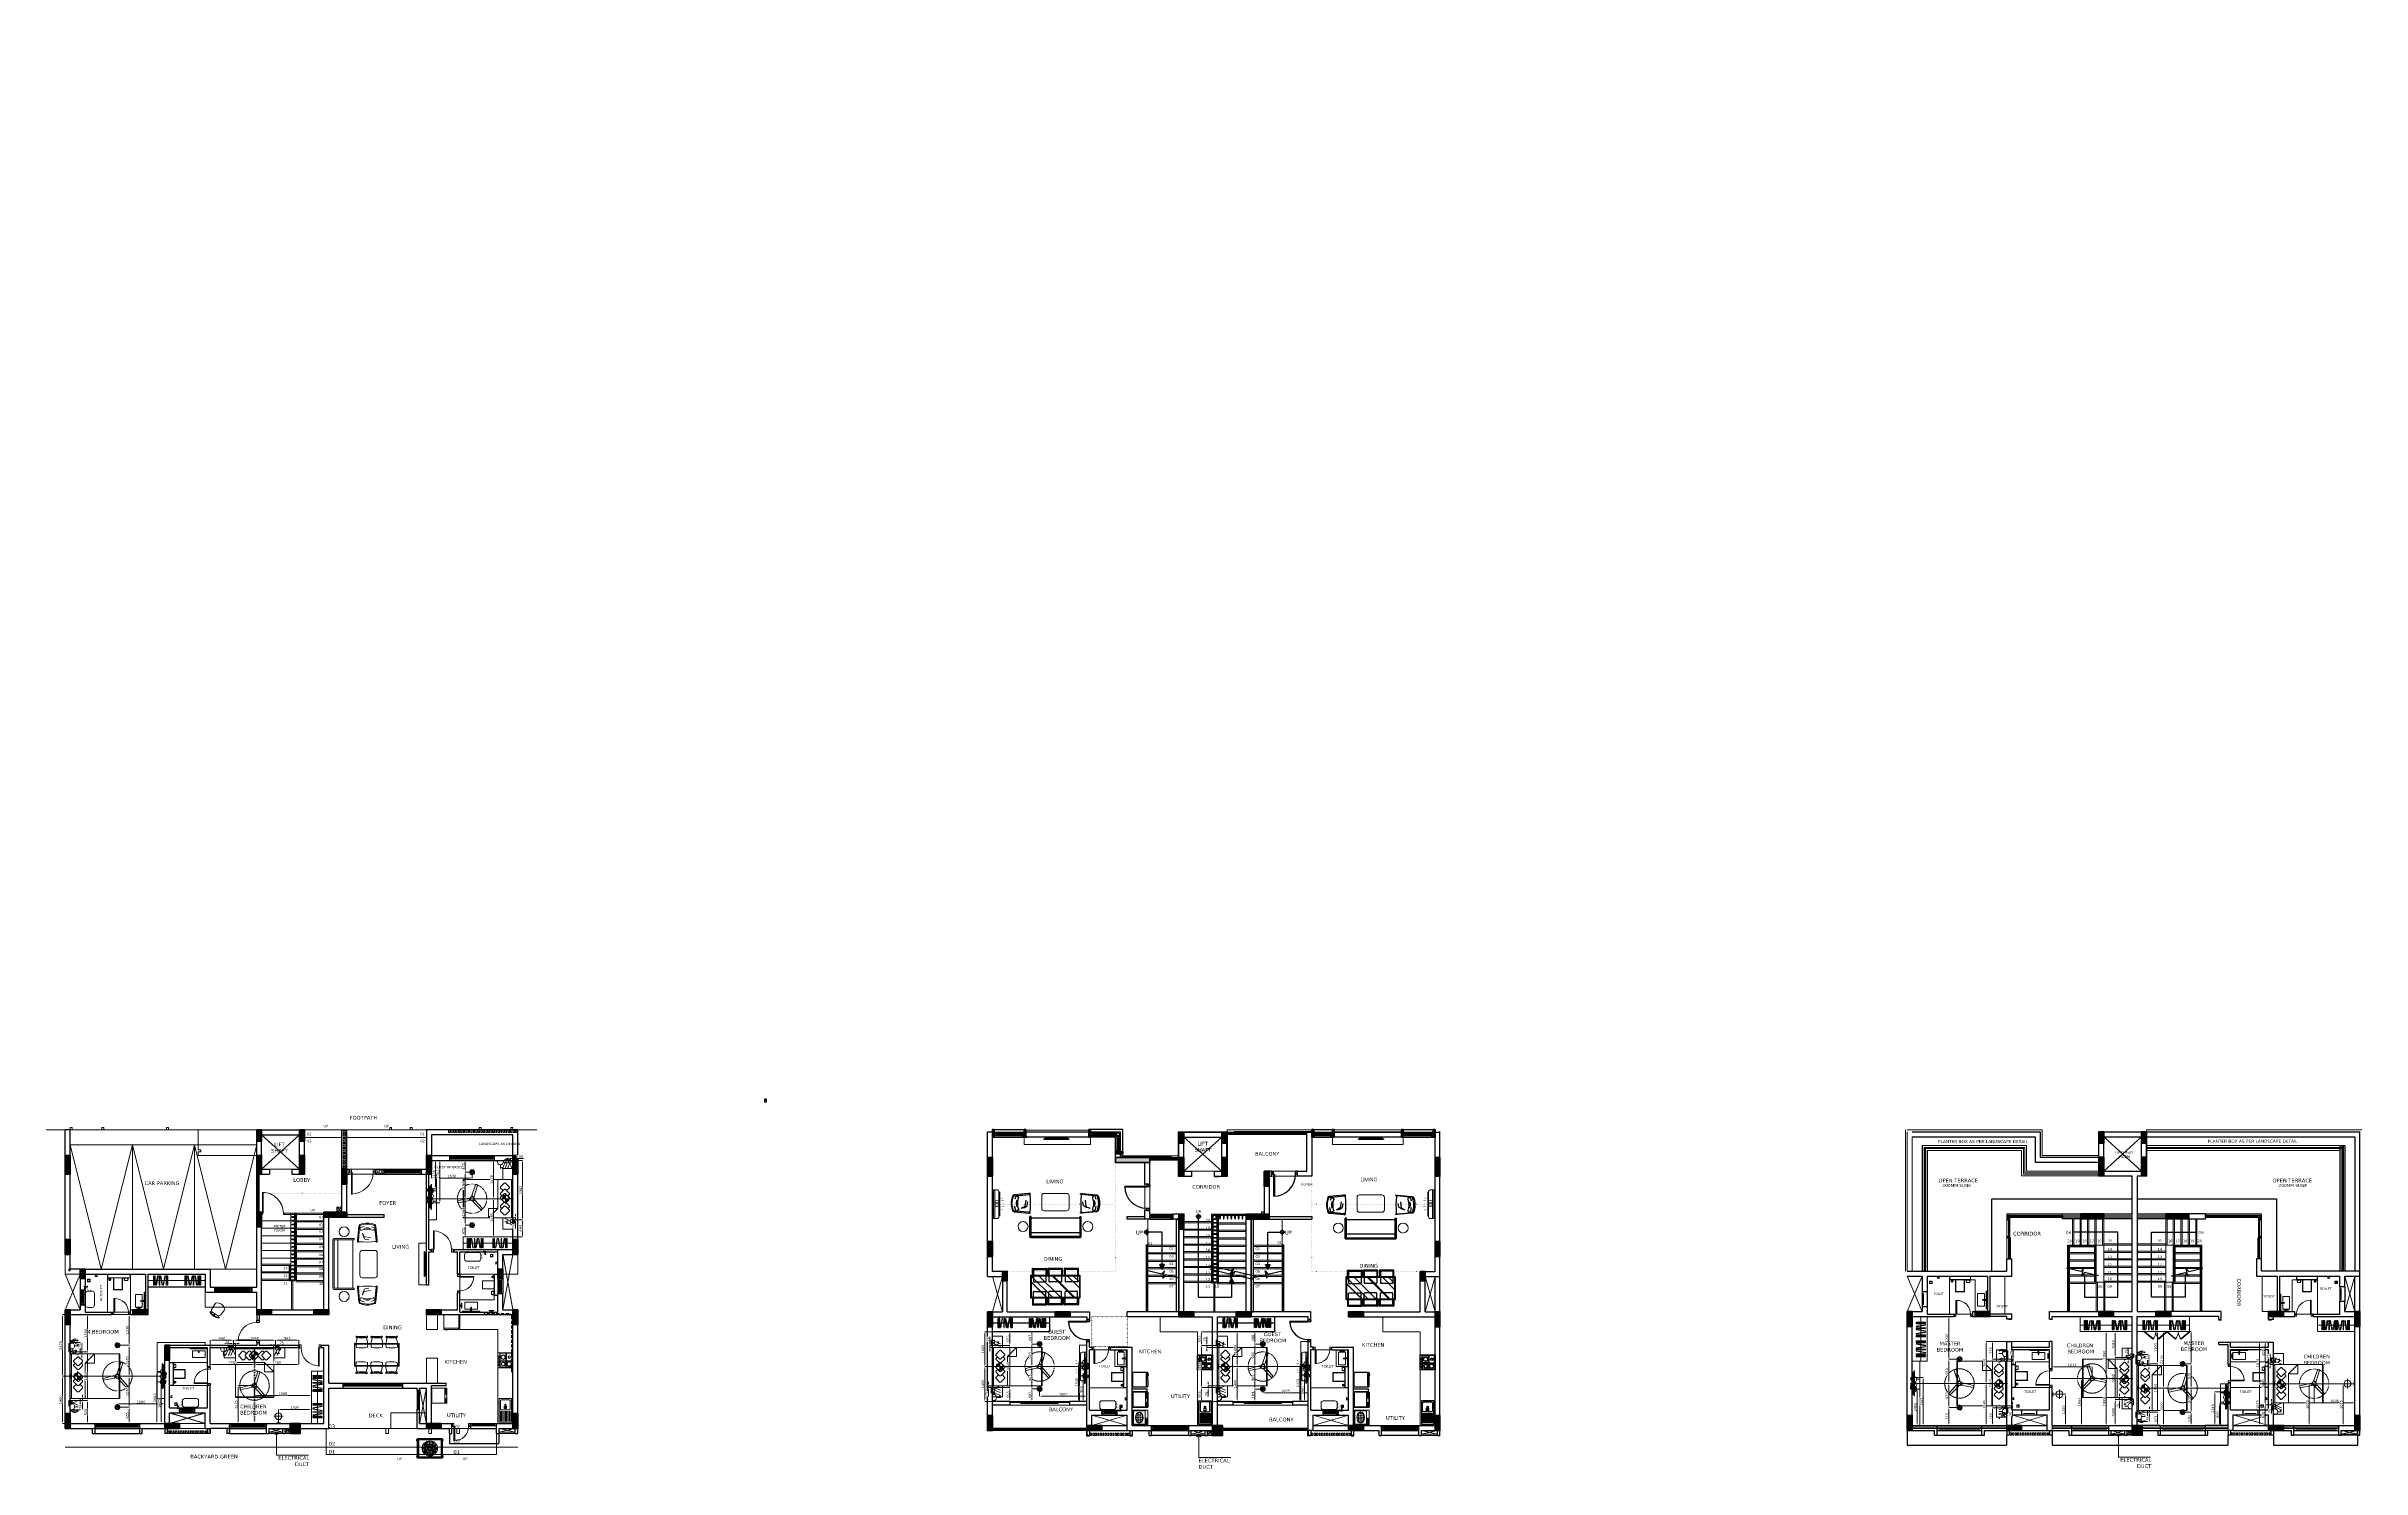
# Model space of a CAD drawing. Header units: millimetres. Extents: x -30632 to 770158, y -190968 to 78143.
# Drawn here: x -30632 to 62479, y -57178 to 0 of the extents above; entities outside this region: 5.
import ezdxf

# ---------------------------------------------------------------- set-up
doc = ezdxf.new("R2010")
doc.units = ezdxf.units.MM
for name, pattern in [('DASHED', [19.05, 12.7, -6.35]), ('DOT', [0.25, 0, -0.25]), ('Hidden', [3, 2, -1])]:
    doc.linetypes.add(name, pattern=pattern)
doc.layers.get('0').update_dxf_attribs({"color": 8})
doc.layers.get('Defpoints').update_dxf_attribs({"color": 8})
for name, color, linetype, lineweight in [('$0$A-ELEV-0.05', 8, 'Continuous', 5), ('01.IVC-N-A-GROUND$0$A-DOOR', 8, 'Continuous', 13), ('01.IVC-N-A-GROUND$0$A-WINW', 8, 'Continuous', 15), ('04.IVC-N-A-TERRACE$0$A-STRU-CONC-HATH', 8, 'Continuous', 9), ('A-ANINI-ROOM TEXT', 8, 'Continuous', 9), ('A-ANNO-DIMS', 3, 'Continuous', 9), ('A-ANNO-LEDR', 8, 'Continuous', 9), ('A-ANNO-SYMB', 8, 'Continuous', 25), ('A-ANNO-TEXT', 8, 'Continuous', 9), ('A-CUT-ABOE', 8, 'Hidden', 15), ('A-CUT-BELW', 8, 'Continuous', 15), ('A-DOOR', 8, 'Continuous', 13), ('A-ELEV-0.1', 8, 'Continuous', 9), ('A-ELEV-0.2', 8, 'Continuous', 25), ('A-FINH-XXXX', 8, 'Continuous', 9), ('A-FINISH-GYPS', 8, 'Continuous', 13), ('A-FIXT', 8, 'Continuous', 13), ('A-FLOR-LEVL', 8, 'Continuous', 18), ('A-FLOR-OTLN-HIDN', 8, 'Hidden', 30), ('A-FURN', 52, 'Continuous', 9), ('A-GLAS', 8, 'Continuous', 18), ('A-GLAZ', 8, 'Continuous', 13), ('A-GLAZ-FRAM', 8, 'Continuous', 13), ('A-GLAZ-FRAM-1', 8, 'Continuous', 5), ('A-HTCH', 8, 'Continuous', 9), ('A-HTCH-1', 10, 'Continuous', 9), ('A-LOUR', 8, 'Continuous', 18), ('A-METL', 8, 'Continuous', 15), ('A-PLMB-FIXT', 8, 'Continuous', 15), ('A-RAIL', 8, 'Continuous', 9), ('A-STRS', 8, 'Continuous', 13), ('A-STRU-CONC', 8, 'Continuous', 35), ('A-STRU-CONC-HATH', 8, 'Continuous', 9), ('A-VEHL-PARK', 8, 'Continuous', 9), ('A-WALL', 8, 'Continuous', 30), ('A-WALL-BRCK', 8, 'Continuous', 30), ('A-WALL-PARP', 8, 'Continuous', 15), ('A-WINW', 8, 'Continuous', 15), ('A-XREF', 8, 'Continuous', 13), ('E_LIGHTING_CONDUIT', 7, 'DASHED', 0), ('E_MAPLE_BACK BOX', 42, 'Continuous', 0), ('E_MAPLE_LIGHTING', 5, 'Continuous', 0), ('E_MAPLE_LV OUTLETS', 150, 'Continuous', 0), ('E_MAPLE_POWER', 6, 'Continuous', 0), ('E_MAPLE_REF LINE', 8, 'DOT', 0), ('IEC-BEAM', 165, 'DASHED', 0), ('M-HVAC-EQPM', 12, 'Continuous', 0), ('M-HVAC-EQPT', 12, 'Continuous', 0), ('PHE_SANI_EWH', 8, 'Continuous', 0), ('PS-FT', 8, 'Continuous', 0)]:
    doc.layers.add(name, color=color, linetype=linetype, lineweight=lineweight)
for name, color, linetype in [('04.IVC-N-A-TERRACE$0$IEC-BALCONY HATCH', 8, 'Continuous'), ('04.IVC-N-A-TERRACE$0$IEC-FC RC WALL', 8, 'Continuous'), ('A-FNSH-STONE', 8, 'Continuous')]:
    doc.layers.add(name, color=color, linetype=linetype)
doc.layers.get('IEC-BEAM').off()
doc.styles.get("Standard").update_dxf_attribs({"font": 'verdana.ttf'})
doc.styles.add('TXT200', font='romans.shx', dxfattribs={"width": 0.65, "height": 200})
doc.dimstyles.new('DIM-050', dxfattribs={"dimscale": 50, "dimtxt": 2, "dimasz": 1.5, "dimexe": 0, "dimexo": 0, "dimgap": 0.5, "dimtad": 1, "dimdec": 0, "dimzin": 0, "dimdsep": 46, "dimtxsty": 'Standard', "dimblk": 'TAG-DIM-ARROW', "dimcen": 1, "dimclre": 8, "dimclrt": 7, "dimadec": 0, "dimazin": 0, "dimtfac": 1, "dimtdec": 0, "dimtmove": 0, "dimatfit": 3, "dimldrblk": 'TAG-LED-ARROW', "dimfxl": 1, "dimtfill": 1, "dimtolj": 1, "dimtzin": 0, "dimlwd": -1, "dimlwe": 5, "dimarcsym": 0})
doc.dimstyles.new('DIM-075', dxfattribs={"dimscale": 60, "dimtxt": 2, "dimasz": 1.5, "dimexe": 0, "dimexo": 0, "dimgap": 0.5, "dimtad": 1, "dimdec": 0, "dimzin": 0, "dimdsep": 46, "dimtxsty": 'Standard', "dimblk": 'TAG-DIM-ARROW', "dimcen": 1, "dimclre": 8, "dimclrt": 7, "dimadec": 0, "dimazin": 0, "dimtfac": 1, "dimtdec": 0, "dimtmove": 0, "dimatfit": 3, "dimldrblk": 'TAG-LED-ARROW', "dimfxl": 1, "dimtfill": 1, "dimtolj": 1, "dimtzin": 0, "dimlwd": -1, "dimlwe": 5, "dimarcsym": 0})
doc.dimstyles.new('DIM-75', dxfattribs={"dimscale": 60, "dimtxt": 2, "dimasz": 1.5, "dimexe": 0, "dimexo": 0, "dimgap": 0.5, "dimtad": 1, "dimdec": 0, "dimzin": 0, "dimdsep": 46, "dimtxsty": 'Standard', "dimblk": 'TAG-DIM-ARROW', "dimcen": 1, "dimclre": 8, "dimclrt": 7, "dimadec": 0, "dimazin": 0, "dimtfac": 1, "dimtdec": 0, "dimtmove": 0, "dimatfit": 3, "dimldrblk": 'TAG-LED-ARROW', "dimfxl": 1, "dimtfill": 1, "dimtolj": 1, "dimtzin": 0, "dimlwd": -1, "dimlwe": 5, "dimarcsym": 0})
pattern_1 = [(149.8968456, (-797462.3384, 1040872.1595), (-12.423494638, 0.022367102), [7.17271961, -14.34543921]), (269.8968456, (-797462.3384, 1040872.1595), (6.19237684, -10.77024551), [7.17271961, -14.34543921]), (209.8968456, (-797462.3384, 1040872.1595), (-6.231117797, -10.74787841), [-14.34543921, 7.17271961])]
pattern_2 = [(135, (-4513790024.334, 856612218.284), (9.57508389299, 9.57508389299), [])]
pattern_3 = [(0, (81203.8, -39012.3), (0, 698.5), [508, -190.5]), (90, (81203.8, -39012.3), (-698.5, 4e-14), [508, -190.5])]

# ---------------------------------------------------------------- blocks, each defined once
blk = doc.blocks.new('*U39')
at = {"layer": 'A-WINW'}
blk.add_line((75, 100), (1725, 100), dxfattribs=at)
blk = doc.blocks.new('P-HF-flat-1')
at = {"layer": 'A-PLMB-FIXT'}
for points in [[(-40, 0), (40, 0), (40, 60), (20, 60), (14, 20), (-14, 20), (-20, 60), (-40, 60)], [(-26, 69), (-16, 69), (-10, 20), (10, 20), (16, 69), (26, 69), (26, 99), (-26, 99)]]:
    blk.add_lwpolyline(points, close=True, dxfattribs=at)
blk = doc.blocks.new('P-PH-flat-1')
at = {"layer": 'A-PLMB-FIXT'}
for points in [[(-75, 66), (-62, 66), (-61, 13), (62, 13), (62, 66), (75, 66), (75, 0), (-75, 0), (-75, 66)], [(-62, 66), (-62, 105), (62, 105), (62, 66)]]:
    blk.add_lwpolyline(points, dxfattribs=at)
blk = doc.blocks.new('FLOOR TROP TYP')
at = {"layer": 'PS-FT', "ltscale": 15, "extrusion": (-0.013425, 0.023164, 0.999642)}
h = blk.add_hatch(dxfattribs=at)
h.set_pattern_fill('HONEY', color=256, scale=57.381757, angle=149.89684563, style=0)
h.set_pattern_definition([(149.8968456, (-857011.5246, 1006604.148), (-12.423494638, 0.022367102), [7.17271961, -14.34543921]), (269.8968456, (-857011.5246, 1006604.148), (6.19237684, -10.77024551), [7.17271961, -14.34543921]), (209.8968456, (-857011.5246, 1006604.148), (-6.231117797, -10.74787841), [-14.34543921, 7.17271961])])
edge = h.paths.add_edge_path()
edge.add_arc((-106.449, 119.426), 39.983, 0, 360)
at = {"layer": 'A-PLMB-FIXT'}
for points in [[(101.998, 0), (201.998, 0), (201.998, -100), (101.998, -100)], [(106.998, -5), (196.998, -5), (196.998, -95), (106.998, -95)]]:
    blk.add_lwpolyline(points, close=True, dxfattribs=at)
for radius in [45, 40]:
    blk.add_circle((151.998, -50), radius, dxfattribs=at)
blk = doc.blocks.new('P-SHOWER-flat-1')
at = {"layer": 'A-PLMB-FIXT'}
for p, q in [((-50, 87), (0, 0)), ((0, 0), (50, 87))]:
    blk.add_line(p, q, dxfattribs=at)
blk.add_lwpolyline([(50, 87), (-50, 87)], dxfattribs=at)
blk = doc.blocks.new('SHAVING MIRROR-flat-1')
at = {"layer": 'A-FIXT'}
for points in [[(682864, 978567), (682864, 978376), (682847, 978376), (682847, 978567)], [(682864, 978493), (682864, 978450), (682881, 978450), (682881, 978493)], [(682881, 978465), (682881, 978478), (682893, 978478), (682893, 978465)], [(682920, 978498), (682920, 978445), (682903, 978445), (682903, 978498)]]:
    blk.add_lwpolyline(points, close=True, dxfattribs=at)
blk.add_circle((682898, 978471), 4.78, dxfattribs=at)
blk.add_arc((682144, 978471), 710, 352.2573, 7.74266, dxfattribs=at)
blk = doc.blocks.new('*U38')
at = {"layer": 'A-WINW'}
blk.add_line((75, 100), (525, 100), dxfattribs=at)
blk = doc.blocks.new('*U34')
blk.add_line((17.75, 0), (0, 0))
blk = doc.blocks.new('*U35')
blk.add_line((9.09, 0), (0, 0))
blk = doc.blocks.new('*U36')
blk.add_lwpolyline([(-6.58, 0), (-0.75, 0), (0, 1.5), (0, -1.5), (0.75, 0), (6.58, 0)])
blk = doc.blocks.new('*U40')
at = {"layer": 'A-WINW'}
blk.add_line((75, 100), (1425, 100), dxfattribs=at)
blk = doc.blocks.new('*U33')
blk.add_line((25, 105), (25, -15))
blk = doc.blocks.new('EXPSCREW')
h = blk.add_hatch()
h.set_pattern_fill('ANSI31', color=256, scale=0.2, style=0)
h.set_pattern_definition([(45, (0, 0), (-0.01767767, 0.01767767), [])])
h.paths.add_polyline_path([(-1, 0), (-1, 0), (-1, 0), (-1, 0), (-1, 0), (-1, 0), (-1, 0), (-1, 0), (-1, 0), (-1, 0), (-1, 0), (-1, 0), (-1, 0), (-1, 0), (-1, 0), (-2, 0), (-2, 0), (-2, 0), (-2, 0), (-2, 0), (-2, 0), (-2, 0), (-2, 0), (-2, 0), (-2, 0), (-2, 0), (-2, 0), (-2, 0), (-2, 0), (-2, 0), (-2, 0), (-2, 0), (-2, 0), (-2, 0), (-2, 0), (-2, 0), (-2, 0), (-2, 0), (-2, 0), (-2, 0), (-2, 0), (-2, 0), (-2, 0), (-2, 0), (-2, 0), (-2, 0), (-2, 0), (-2, 0), (-2, 0), (-2, 0), (-2, 0), (-2, 0), (-2, 0), (-2, 0), (-2, 0), (-2, 0), (-2, 0), (-2, 0), (-2, 0), (-2, 0), (-2, 0), (-2, 0), (-2, 0), (-2, 0), (-2, 0), (-1, 0), (-1, 0), (-1, 0), (-1, 0), (-1, 0), (-1, 0), (-1, 0), (-1, 0), (-1, 0), (-1, 0), (-1, 0), (-1, 0), (-1, 0), (-1, 0), (-1, 0), (-1, 0), (-1, 0), (-1, 0), (-1, 0), (-1, 0), (-1, 0), (-1, 0), (-1, 0), (-1, 0), (-1, 0)])
h.paths.add_polyline_path([(-1, 0), (-1, 0), (-1, 0), (-1, 0), (-1, 0), (-1, 0), (-1, 0), (-1, 0), (-1, 0), (-1, 0), (-1, 0), (-1, 0), (-1, 0), (-1, 0), (-1, 0), (-1, 0), (-1, 0), (-1, 0), (-1, 0), (-1, 0), (-1, 0), (-1, 0), (-1, 0), (-1, 0), (-1, 0), (-1, 0), (-1, 0), (-2, 0), (-2, 0), (-2, 0), (-2, 0), (-2, 0), (-2, 0), (-2, 0), (-2, 0), (-2, 0), (-2, 0), (-2, 0), (-2, 0), (-2, 0), (-2, 0), (-2, 0), (-2, 0), (-2, 0), (-2, 0), (-2, 0), (-2, 0), (-2, 0), (-2, 0), (-2, 0), (-2, 0), (-2, 0), (-2, 0), (-2, 0), (-2, 0), (-2, 0), (-2, 0), (-2, 0), (-2, 0), (-2, 0), (-2, 0), (-2, 0), (-2, 0), (-2, 0), (-2, 0), (-2, 0), (-2, 0), (-2, 0), (-2, 0), (-2, 0), (-2, 0), (-2, 0), (-2, 0), (-2, 0), (-2, 0), (-1, 0), (-1, 0), (-1, 0), (-1, 0), (-1, 0), (-1, 0), (-1, 0), (-1, 0), (-1, 0), (-1, 0), (-1, 0), (-1, 0), (-1, 0), (-1, 0), (-1, 0)])
h.paths.add_polyline_path([(-1, 0), (-1, 0), (-1, 0), (-1, 0), (-1, 0), (0, 0), (0, 0), (0, 0), (0, 0), (0, 0), (0, 0), (-1, 0)])
h.paths.add_polyline_path([(-1, 0), (-1, 0), (-1, 0), (-1, 0), (-1, 0), (0, 0), (0, 0), (0, 0), (0, 0), (0, 0), (0, 0), (-1, 0)])
for p, q in [((-2, 0), (-2, 0)), ((-2, 0), (-2, 0)), ((-2, 0), (-2, 0)), ((-2, 0), (-2, 0)), ((-2, 0), (-2, 0)), ((-2, 0), (-2, 0)), ((-2, 0), (-2, 0)), ((-2, 0), (-2, 0)), ((-1, 0), (-2, 0)), ((-2, 0), (-2, 0)), ((-2, 0), (-2, 0)), ((-2, 0), (-2, 0)), ((-2, 0), (-2, 0)), ((-2, 0), (-2, 0)), ((-2, 0), (-2, 0)), ((-2, 0), (-2, 0)), ((-2, 0), (-2, 0)), ((-2, 0), (-2, 0)), ((-2, 0), (-2, 0)), ((-2, 0), (-2, 0)), ((-2, 0), (-2, 0)), ((-2, 0), (-2, 0)), ((-2, 0), (-2, 0)), ((-2, 0), (-2, 0)), ((-2, 0), (-2, 0)), ((-2, 0), (-2, 0)), ((-2, 0), (-2, 0)), ((-2, 0), (-2, 0)), ((-2, 0), (-2, 0)), ((-2, 0), (-2, 0)), ((-2, 0), (-2, 0)), ((-2, 0), (-2, 0)), ((-1, 0), (-1, 0)), ((-1, 0), (-1, 0)), ((-1, 0), (-1, 0)), ((-1, 0), (-1, 0)), ((-1, 0), (-1, 0)), ((-1, 0), (-1, 0)), ((-1, 0), (-1, 0)), ((-1, 0), (-1, 0)), ((-1, 0), (-1, 0)), ((-1, 0), (-1, 0)), ((-1, 0), (-1, 0)), ((-1, 0), (-1, 0)), ((-1, 0), (-1, 0)), ((-1, 0), (-1, 0)), ((-1, 0), (-1, 0)), ((-1, 0), (-1, 0)), ((-1, 0), (-1, 0)), ((-1, 0), (-1, 0)), ((-1, 0), (-1, 0)), ((-1, 0), (-1, 0)), ((-1, 0), (-1, 0)), ((-1, 0), (-1, 0)), ((-1, 0), (-1, 0)), ((-1, 0), (-1, 0)), ((-1, 0), (-1, 0)), ((-1, 0), (-1, 0)), ((-1, 0), (-1, 0)), ((0, 0), (-1, 0)), ((-1, 0), (-1, 0)), ((0, 0), (0, 0)), ((0, 0), (0, 0)), ((0, 0), (0, 0)), ((0, 0), (0, 0)), ((0, 0), (0, 0)), ((-1, 0), (-2, 0)), ((-2, 0), (-2, 0)), ((-2, 0), (-2, 0)), ((-2, 0), (-2, 0)), ((-2, 0), (-2, 0)), ((-2, 0), (-2, 0)), ((-2, 0), (-2, 0)), ((-2, 0), (-2, 0)), ((-2, 0), (-2, 0)), ((-2, 0), (-2, 0)), ((-2, 0), (-2, 0)), ((-2, 0), (-2, 0)), ((-2, 0), (-2, 0)), ((-2, 0), (-2, 0)), ((-2, 0), (-2, 0)), ((-2, 0), (-2, 0)), ((-2, 0), (-2, 0)), ((-2, 0), (-2, 0)), ((-2, 0), (-2, 0)), ((-2, 0), (-2, 0)), ((-2, 0), (-2, 0)), ((-2, 0), (-2, 0)), ((-2, 0), (-2, 0)), ((-2, 0), (-2, 0)), ((-2, 0), (-2, 0)), ((-2, 0), (-2, 0)), ((-2, 0), (-2, 0)), ((-2, 0), (-2, 0)), ((-2, 0), (-2, 0)), ((-1, 0), (-2, 0)), ((-2, 0), (-2, 0)), ((-1, 0), (-1, 0)), ((-1, 0), (-1, 0)), ((-1, 0), (-1, 0)), ((-1, 0), (-1, 0)), ((-1, 0), (-1, 0)), ((-1, 0), (-1, 0)), ((-1, 0), (-1, 0)), ((-1, 0), (-1, 0)), ((-1, 0), (-1, 0)), ((-1, 0), (-1, 0)), ((-1, 0), (-1, 0)), ((-1, 0), (-1, 0)), ((-1, 0), (-1, 0)), ((-1, 0), (-1, 0)), ((-1, 0), (-1, 0)), ((-1, 0), (-1, 0)), ((-1, 0), (-1, 0)), ((-1, 0), (-1, 0)), ((-1, 0), (-1, 0)), ((-1, 0), (-1, 0)), ((-1, 0), (-1, 0)), ((-1, 0), (-1, 0)), ((-1, 0), (-1, 0)), ((-1, 0), (-1, 0)), ((-1, 0), (-1, 0)), ((0, 0), (-1, 0)), ((-1, 0), (-1, 0)), ((-1, 0), (-1, 0)), ((0, 0), (0, 0)), ((0, 0), (0, 0)), ((0, 0), (0, 0)), ((0, 0), (0, 0)), ((0, 0), (0, 0))]:
    blk.add_line(p, q)
at = {"ltscale": 1.2}
for p, q in [((-2, 0), (-2, 0)), ((-2, 0), (-2, 0)), ((-2, 0), (-2, 0)), ((-2, 0), (-1, 0)), ((-2, 0), (-2, 0)), ((-2, 0), (-2, 0)), ((-2, 0), (-2, 0)), ((-2, 0), (-2, 0)), ((-2, 0), (-2, 0)), ((-2, 0), (-2, 0)), ((-2, 0), (-2, 0)), ((-2, 0), (-2, 0)), ((-2, 0), (-2, 0)), ((-2, 0), (-2, 0)), ((-2, 0), (-2, 0)), ((-2, 0), (-2, 0)), ((-2, 0), (-2, 0)), ((-2, 0), (-2, 0)), ((-2, 0), (-2, 0)), ((-2, 0), (-2, 0)), ((-2, 0), (-2, 0)), ((-1, 0), (-2, 0)), ((-1, 0), (-1, 0)), ((-1, 0), (-1, 0)), ((-1, 0), (-1, 0)), ((-1, 0), (-1, 0)), ((-1, 0), (-1, 0)), ((-1, 0), (-1, 0)), ((0, 0), (-1, 0)), ((-2, 0), (-1, 0)), ((-1, 0), (-1, 0)), ((-1, 0), (-1, 0)), ((-1, 0), (-1, 0)), ((-1, 0), (-1, 0)), ((-1, 0), (-1, 0)), ((-1, 0), (-1, 0)), ((-1, 0), (-1, 0)), ((-1, 0), (-1, 0)), ((-1, 0), (-1, 0)), ((-1, 0), (-1, 0)), ((-1, 0), (-1, 0)), ((0, 0), (0, 0)), ((0, 0), (0, 0)), ((0, 0), (0, 0)), ((0, 0), (0, 0)), ((0, 0), (0, 0)), ((-2, 0), (-2, 0)), ((-2, 0), (-2, 0)), ((-2, 0), (-2, 0)), ((-2, 0), (-2, 0)), ((-2, 0), (-2, 0)), ((-2, 0), (-2, 0)), ((-2, 0), (-2, 0)), ((-2, 0), (-2, 0)), ((-2, 0), (-2, 0)), ((-1, 0), (-2, 0)), ((-1, 0), (-1, 0)), ((-1, 0), (-1, 0)), ((-1, 0), (-1, 0)), ((0, 0), (-1, 0)), ((-1, 0), (-1, 0)), ((-1, 0), (-1, 0)), ((-1, 0), (-1, 0)), ((-1, 0), (-1, 0)), ((-1, 0), (-1, 0)), ((-1, 0), (-1, 0)), ((0, 0), (0, 0)), ((0, 0), (0, 0))]:
    blk.add_line(p, q, dxfattribs=at)
for centre, start, end in [((-2, -1), 90, 115.1763), ((-2, 1), 244.8237, 270)]:
    blk.add_arc(centre, 0.94, start, end, dxfattribs=at)
blk = doc.blocks.new('2 SIDE WITHOUT MESH')
at = {"layer": 'A-GLAZ-FRAM', "elevation": 0}
for points in [[(17939, 23563), (17933, 23563), (17933, 23562, -0.414214), (17932, 23561), (17931, 23561), (17931, 23562), (17932, 23562), (17932, 23563), (17926, 23563), (17926, 23562), (17927, 23562), (17927, 23561), (17925, 23561, -0.414214), (17924, 23562), (17924, 23566, -0.414214), (17925, 23567), (17927, 23567), (17927, 23566), (17926, 23566), (17926, 23565), (17932, 23565), (17932, 23566), (17931, 23566), (17931, 23567), (17932, 23567, -0.414214), (17933, 23566), (17933, 23565), (17939, 23565)], [(17939, 23505), (17933, 23505), (17933, 23504, -0.414214), (17932, 23503), (17931, 23503), (17931, 23504), (17932, 23504), (17932, 23505), (17926, 23505), (17926, 23504), (17927, 23504), (17927, 23503), (17925, 23503, -0.414214), (17924, 23504), (17924, 23508, -0.414214), (17925, 23509), (17927, 23509), (17927, 23508), (17926, 23508), (17926, 23507), (17932, 23507), (17932, 23508), (17931, 23508), (17931, 23509), (17932, 23509, -0.414214), (17933, 23508), (17933, 23507), (17939, 23507)], [(17942, 23536), (17942, 23562, 0.414214), (17941, 23563), (17939, 23563)], [(17939, 23507), (17941, 23507, 0.414214), (17942, 23508), (17942, 23563)]]:
    blk.add_lwpolyline(points, format="xyb", dxfattribs=at)
for points in [[(17939, 23565), (17963, 23565), (17963, 23505)], [(17963, 23505), (17939, 23505)], [(17961, 23507), (17961, 23563), (17944, 23563), (17944, 23507)], [(17961, 23507), (17944, 23507)]]:
    blk.add_lwpolyline(points, dxfattribs=at)
at = {"layer": 'A-HTCH', "xscale": 7.501111111108912, "yscale": 7.501111111108912, "zscale": 7.501111111108912, "rotation": 180}
blk.add_blockref('EXPSCREW', (17960, 23535), dxfattribs=at)
blk = doc.blocks.new('3994')
for p, q in [((-10, 41), (-10, -34)), ((5, 41), (-10, 41)), ((5, 40), (-9, 40)), ((-9, 40), (-9, 26)), ((-9, 26), (8, 26)), ((-9, 25), (29, 25)), ((-9, 25), (-9, -33)), ((5, 41), (5, 40)), ((9, 28), (9, 29)), ((11, 28), (11, 29)), ((12, 26), (29, 26)), ((30, 41), (15, 41)), ((15, 40), (15, 41)), ((29, 40), (15, 40)), ((29, 26), (29, 40)), ((29, -33), (29, 25)), ((30, -34), (30, 41)), ((-10, -34), (5, -34)), ((-9, -33), (5, -33)), ((5, -33), (5, -34)), ((15, -33), (15, -34)), ((15, -33), (29, -33)), ((15, -34), (30, -34))]:
    blk.add_line(p, q)
for radius, start, end in [(2, 137.84385, 210), (1, 150, 30), (2, 330, 42.15615)]:
    blk.add_arc((10, 28), radius, start, end)
blk = doc.blocks.new('gwgdf')
at = {"layer": '$0$A-ELEV-0.05'}
for p, q in [((56261, 8594, 0), (57055, 8594, 0)), ((56279, 8575), (57067, 8575, 0)), ((56279, 8573), (57067, 8573, 0)), ((57058, 8633, 0), (57856, 8633, 0)), ((57059, 8631, 0), (57856, 8631, 0)), ((57793, 8594, 0), (57130, 8594, 0)), ((57130, 8554, 0), (57793, 8554, 0))]:
    blk.add_line(p, q, dxfattribs=at)
at = {"layer": 'A-FNSH-STONE'}
for p, q in [((56143, 8636, 0), (56143, 8652, 0)), ((56143, 8636, 0), (56143, 8652)), ((56159, 8592, 0), (56143, 8592, 0)), ((56159, 6453, 0), (56143, 6453, 0)), ((56159, 6453, 0), (56143, 6453))]:
    blk.add_line(p, q, dxfattribs=at)
at = {"layer": 'A-GLAS'}
for p, q in [((56181, 6543, 0), (56181, 8503)), ((56206, 6543, 0), (56206, 8503))]:
    blk.add_line(p, q, dxfattribs=at)
at = {"layer": 'A-GLAS', "elevation": 0}
for points in [[(56299, 8635), (56299, 8629), (57039, 8629), (57039, 8635), (56299, 8635)], [(57836, 8577), (57836, 8571), (57087, 8571), (57087, 8577), (57836, 8577)]]:
    blk.add_lwpolyline(points, dxfattribs=at)
at = {"layer": 'A-GLAZ-FRAM'}
for p, q in [((56241, 8652, 0), (56143, 8652, 0)), ((56143, 8652, 0), (56143, 8554)), ((56143, 8652, 0), (56143, 8554, 0)), ((56157, 8554), (56143, 8554)), ((56143, 8554), (56241, 8554)), ((56239, 8650, 0), (56145, 8650, 0)), ((56145, 8650, 0), (56145, 8556)), ((56145, 8650, 0), (56145, 8555)), ((56157, 8555), (56145, 8555)), ((56160, 8555), (56159, 8555)), ((56160, 8554), (56159, 8554)), ((56160, 8554), (56159, 8554)), ((56160, 8554), (56159, 8554)), ((56160, 8554, 0), (56159, 8554, 0)), ((56167, 8555), (56163, 8555)), ((56168, 8554), (56163, 8554)), ((56170, 8559), (56167, 8555)), ((56171, 8558), (56168, 8554)), ((56219, 8559), (56170, 8559)), ((56219, 8558), (56171, 8558)), ((56175, 8519), (56175, 8523)), ((56175, 8523), (56180, 8523)), ((56175, 8523), (56180, 8519)), ((56180, 8523), (56175, 8519)), ((56177, 8519), (56175, 8519)), ((56177, 8519), (56180, 8519)), ((56180, 8519), (56180, 8523)), ((56222, 8555), (56219, 8559)), ((56222, 8554), (56219, 8558)), ((56227, 8555), (56222, 8555)), ((56222, 8554), (56241, 8554)), ((56230, 8555), (56229, 8555)), ((56239, 8555), (56232, 8555)), ((56235, 8625), (56239, 8628)), ((56235, 8575), (56235, 8625)), ((56239, 8572), (56235, 8575)), ((56237, 8624), (56241, 8627)), ((56237, 8576), (56237, 8624)), ((56241, 8573), (56237, 8576)), ((56239, 8638), (56239, 8650, 0)), ((56239, 8634), (56239, 8636)), ((56239, 8628), (56239, 8632)), ((56239, 8568), (56239, 8572)), ((56239, 8564), (56239, 8566)), ((56239, 8555), (56239, 8562)), ((56241, 8638), (56241, 8652, 0)), ((56241, 8634), (56241, 8636)), ((56241, 8634), (56241, 8636)), ((56241, 8634), (56241, 8636)), ((56241, 8634, 0), (56241, 8636, 0)), ((56241, 8627), (56241, 8632)), ((56241, 8573), (56241, 8554)), ((56177, 6527, 0), (56175, 6527, 0)), ((56175, 6527, 0), (56175, 6523, 0)), ((56175, 6523, 0), (56180, 6527, 0)), ((56180, 6523, 0), (56175, 6527, 0)), ((56175, 6523, 0), (56180, 6523, 0)), ((56177, 6527, 0), (56180, 6527, 0)), ((56180, 6527, 0), (56180, 6523, 0)), ((56143, 6491, 0), (56143, 6453, 0)), ((56157, 6491, 0), (56143, 6491, 0)), ((56143, 6453, 0), (56241, 6453, 0)), ((56143, 6453, 0), (56241, 6453, 0)), ((56145, 6490, 0), (56145, 6456, 0)), ((56157, 6490, 0), (56145, 6490, 0)), ((56145, 6456, 0), (56238, 6456, 0)), ((56145, 6456, 0), (56238, 6456, 0)), ((56160, 6491, 0), (56159, 6491, 0)), ((56160, 6491, 0), (56159, 6491, 0)), ((56160, 6491, 0), (56159, 6491, 0)), ((56160, 6491, 0), (56159, 6491, 0)), ((56160, 6490, 0), (56159, 6490, 0)), ((56168, 6491, 0), (56163, 6491, 0)), ((56167, 6490, 0), (56163, 6490, 0)), ((56170, 6486, 0), (56167, 6490, 0)), ((56171, 6487, 0), (56168, 6491, 0)), ((56219, 6486, 0), (56170, 6486, 0)), ((56219, 6487, 0), (56171, 6487, 0)), ((56222, 6491, 0), (56219, 6487, 0)), ((56222, 6490, 0), (56219, 6486, 0)), ((56222, 6491, 0), (56241, 6491, 0)), ((56227, 6490, 0), (56222, 6490, 0)), ((56230, 6490, 0), (56229, 6490, 0)), ((56238, 6490, 0), (56232, 6490, 0)), ((56238, 6456, 0), (56238, 6490, 0)), ((56241, 6453, 0), (56241, 6491, 0))]:
    blk.add_line(p, q, dxfattribs=at)
for points in [[(56209, 8523), (56209, 8520), (56207, 8519), (56207, 8519), (56210, 8519), (56210, 8553), (56217, 8553), (56217, 8558), (56216, 8558), (56216, 8554), (56173, 8554), (56173, 8558), (56172, 8558), (56172, 8558), (56172, 8558), (56172, 8503), (56176, 8503, 0.414214), (56177, 8504), (56177, 8506, 0.414214), (56176, 8506), (56176, 8506, 0.414214), (56175, 8506), (56175, 8504), (56173, 8504), (56173, 8513), (56175, 8513), (56175, 8512, 0.414214), (56176, 8511), (56176, 8511, 0.414214), (56177, 8512), (56177, 8514, 0.414214), (56176, 8515), (56173, 8515), (56173, 8523), (56189, 8523), (56189, 8519), (56193, 8519), (56193, 8519), (56191, 8520), (56191, 8523)], [(56209, 6523), (56209, 6525), (56207, 6526), (56207, 6527), (56210, 6527), (56210, 6493), (56217, 6493), (56217, 6487), (56216, 6487), (56216, 6491), (56173, 6491), (56173, 6487), (56172, 6487), (56172, 6487), (56172, 6487), (56172, 6543), (56176, 6543, -0.414214), (56177, 6542), (56177, 6540, -0.414214), (56176, 6539), (56176, 6539, -0.414214), (56175, 6540), (56175, 6541), (56173, 6541), (56173, 6532), (56175, 6532), (56175, 6534, -0.414214), (56176, 6534), (56176, 6534, -0.414214), (56177, 6534), (56177, 6532, -0.414214), (56176, 6531), (56173, 6531), (56173, 6523), (56189, 6523), (56189, 6527), (56193, 6527), (56193, 6526), (56191, 6525), (56191, 6523)]]:
    blk.add_lwpolyline(points, format="xyb", close=True, dxfattribs=at)
for points in [[(56209, 8553), (56209, 8524), (56173, 8524), (56173, 8553)], [(56209, 6493), (56209, 6522), (56173, 6522), (56173, 6493)]]:
    blk.add_lwpolyline(points, close=True, dxfattribs=at)
blk.add_lwpolyline([(56210, 8519), (56210, 8503), (56177, 8503), (56177, 8519), (56178, 8519), (56178, 8504), (56209, 8504), (56209, 8519), (56210, 8519)], dxfattribs=at)
at = {"layer": 'A-GLAZ-FRAM', "elevation": 0}
blk.add_lwpolyline([(56210, 6527), (56210, 6543), (56177, 6543), (56177, 6527), (56178, 6527), (56178, 6541), (56209, 6541), (56209, 6527), (56210, 6527)], dxfattribs=at)
at = {"layer": 'A-GLAZ-FRAM'}
for centre, radius, start, end in [((56160, 8557), 3.15, 141.71571, 203.07335), ((56160, 8553, 0), 3.15, 156.92665, 218.28429), ((56158, 8558), 0.825, 321.71571, 141.71571), ((56158, 8551, 0), 0.825, 218.28429, 38.28429), ((56160, 8557), 1.5, 141.71571, 235.38718), ((56160, 8553, 0), 1.5, 124.61282, 218.28429), ((56160, 8557), 1.5, 304.61282, 38.28429), ((56160, 8553, 0), 1.5, 321.71571, 55.38718), ((56161, 8558), 0.825, 38.28429, 218.28429), ((56161, 8551, 0), 0.825, 141.71571, 321.71571), ((56160, 8557), 3.15, 336.92665, 38.28429), ((56160, 8553, 0), 3.15, 321.71571, 23.07335), ((56230, 8557), 3.15, 141.71571, 203.07335), ((56228, 8558), 0.825, 321.71571, 141.71571), ((56230, 8557), 1.5, 141.71571, 235.38718), ((56230, 8557), 1.5, 304.61282, 38.28429), ((56231, 8558), 0.825, 38.28429, 218.28429), ((56230, 8557), 3.15, 336.92665, 38.28429), ((56238, 8635), 3.15, 66.92665, 128.28429), ((56237, 8637), 0.825, 128.28429, 308.28429), ((56237, 8633), 0.825, 51.71571, 231.71571), ((56238, 8635), 3.15, 231.71571, 293.07335), ((56238, 8565), 3.15, 66.92665, 128.28429), ((56237, 8567), 0.825, 128.28429, 308.28429), ((56237, 8563), 0.825, 51.71571, 231.71571), ((56238, 8565), 3.15, 231.71571, 293.07335), ((56238, 8635), 1.5, 34.61282, 128.28429), ((56238, 8635), 1.5, 231.71571, 325.38718), ((56238, 8565), 1.5, 34.61282, 128.28429), ((56238, 8565), 1.5, 231.71571, 325.38718), ((56242, 8635, 0), 3.15, 51.71571, 113.07335), ((56242, 8635, 0), 1.5, 51.71571, 145.38718), ((56242, 8635, 0), 1.5, 214.61282, 308.28429), ((56242, 8635, 0), 3.15, 246.92665, 308.28429), ((56243, 8637, 0), 0.825, 231.71571, 51.71571), ((56243, 8633, 0), 0.825, 308.28429, 128.28429), ((56160, 6493, 0), 3.15, 141.71571, 203.07335), ((56160, 6489, 0), 3.15, 156.92665, 218.28429), ((56158, 6494, 0), 0.825, 321.71571, 141.71571), ((56158, 6487, 0), 0.825, 218.28429, 38.28429), ((56160, 6493, 0), 1.5, 141.71571, 235.38718), ((56160, 6489, 0), 1.5, 124.61282, 218.28429), ((56160, 6493, 0), 1.5, 304.61282, 38.28429), ((56160, 6489, 0), 1.5, 321.71571, 55.38718), ((56161, 6494, 0), 0.825, 38.28429, 218.28429), ((56161, 6487, 0), 0.825, 141.71571, 321.71571), ((56160, 6493, 0), 3.15, 336.92665, 38.28429), ((56160, 6489, 0), 3.15, 321.71571, 23.07335), ((56230, 6489, 0), 3.15, 156.92665, 218.28429), ((56228, 6487, 0), 0.825, 218.28429, 38.28429), ((56230, 6489, 0), 1.5, 124.61282, 218.28429), ((56230, 6489, 0), 1.5, 321.71571, 55.38718), ((56231, 6487, 0), 0.825, 141.71571, 321.71571), ((56230, 6489, 0), 3.15, 321.71571, 23.07335)]:
    blk.add_arc(centre, radius, start, end, dxfattribs=at)
at = {"layer": 'A-GLAZ-FRAM-1'}
for p, q in [((56143, 8554, 0), (56143, 6491, 0)), ((56241, 8554), (56241, 6491, 0)), ((57032, 8637, 0), (56283, 8637, 0)), ((56283, 8628, 0), (57032, 8628, 0)), ((57094, 8579, 0), (57836, 8579, 0)), ((57836, 8569, 0), (57094, 8569, 0))]:
    blk.add_line(p, q, dxfattribs=at)
at = {"layer": 'A-HTCH'}
for p, q in [((56159, 8553, 0), (56159, 6493, 0)), ((56161, 8553, 0), (56159, 8553)), ((56161, 8553, 0), (56161, 6493, 0)), ((56242, 8634, 0), (56242, 8636)), ((56161, 6493, 0), (56159, 6493, 0))]:
    blk.add_line(p, q, dxfattribs=at)
at = {"layer": 'A-HTCH', "elevation": 0}
for points in [[(56283, 8629), (56282, 8628), (56273, 8628), (56273, 8637), (56282, 8637), (56283, 8635)], [(57028, 8629), (57030, 8628), (57039, 8628), (57039, 8637), (57030, 8637), (57028, 8635)], [(57097, 8571), (57096, 8569), (57087, 8569), (57087, 8579), (57096, 8579), (57097, 8577)], [(57825, 8571), (57827, 8569), (57836, 8569), (57836, 8579), (57827, 8579), (57825, 8577)]]:
    blk.add_lwpolyline(points, dxfattribs=at)
at = {"layer": 'A-ANNO-DIMS', "xscale": -1}
blk.add_blockref('2 SIDE WITHOUT MESH', (74203, -14932, 0), dxfattribs=at)
at = {"layer": 'A-ANNO-DIMS'}
blk.add_blockref('2 SIDE WITHOUT MESH', (39932, -14932, 0), dxfattribs=at)
at = {"layer": 'A-GLAZ-FRAM', "rotation": 90.00000000000004}
for p in [(56308, 8622, 0), (57096, 8564, 0)]:
    blk.add_blockref('3994', p, dxfattribs=at)
at = {"layer": 'A-GLAZ-FRAM', "xscale": -1, "rotation": 270}
for p in [(57030, 8622, 0), (57827, 8564, 0)]:
    blk.add_blockref('3994', p, dxfattribs=at)
at = {"layer": 'A-HTCH', "xscale": 7.501111111111167, "yscale": 7.501111111111167, "zscale": 7.501111111111167, "rotation": 90.00000000000004}
for p in [(56195, 6456, 0), (56205, 6456, 0)]:
    blk.add_blockref('EXPSCREW', p, dxfattribs=at)
blk = doc.blocks.new('FGT')
at = {"layer": 'A-DOOR'}
for p, q in [((396913, -258202), (396913, -257652)), ((396943, -257652), (396913, -257652)), ((396943, -258202), (396943, -257652)), ((411163, -258192), (411163, -257642)), ((411163, -257642), (411193, -257642)), ((411193, -258192), (411193, -257642)), ((396828, -258217), (396828, -258287)), ((396853, -258217), (396828, -258217)), ((396853, -258287), (396828, -258287)), ((396853, -258202), (396853, -258302)), ((396853, -258202), (396913, -258202)), ((396853, -258302), (396913, -258302)), ((396913, -258202), (396913, -258302)), ((396913, -258202), (396943, -258202)), ((397493, -258202), (397493, -258302)), ((397553, -258202), (397493, -258202)), ((397553, -258302), (397493, -258302)), ((397553, -258202), (397553, -258302)), ((397553, -258217), (397578, -258217)), ((397553, -258287), (397578, -258287)), ((397578, -258217), (397578, -258287)), ((410528, -258207), (410528, -258277)), ((410553, -258207), (410528, -258207)), ((410553, -258277), (410528, -258277)), ((410553, -258192), (410553, -258292)), ((410553, -258192), (410613, -258192)), ((410553, -258292), (410613, -258292)), ((410613, -258192), (410613, -258292)), ((411193, -258192), (411163, -258192)), ((411193, -258192), (411193, -258292)), ((411253, -258192), (411193, -258192)), ((411253, -258292), (411193, -258292)), ((411253, -258192), (411253, -258292)), ((411253, -258207), (411278, -258207)), ((411253, -258277), (411278, -258277)), ((411278, -258207), (411278, -258277))]:
    blk.add_line(p, q, dxfattribs=at)
for centre, start, end in [((396943, -258202), 0, 90.39116), ((411163, -258192), 89.60884, 180)]:
    blk.add_arc(centre, 550, start, end, dxfattribs=at)
blk = doc.blocks.new('TAG-DIM-ARROW')
for p, q in [((-1, 0), (0, 0)), ((0, -0.5), (0, 0.5))]:
    blk.add_line(p, q)
at = {"lineweight": 20}
blk.add_line((-0.4, -0.4), (0.4, 0.4), dxfattribs=at)
blk = doc.blocks.new('TAG-LED-ARROW')
blk.add_line((0, 0), (-1, 0))
blk.add_lwpolyline([(-0.71, -0.71), (0, 0), (-0.71, 0.71), (-0.88, 0.53), (0, 0), (-0.88, -0.53)], close=True)
blk = doc.blocks.new('*U37')
blk.add_line((-25, 105), (-25, -15))
blk = doc.blocks.new('ASAsd')
at = {"layer": 'A-DOOR'}
for p, q in [((154790, -241026), (154240, -241026)), ((154240, -241026), (154240, -241056)), ((154790, -241056), (154240, -241056)), ((154790, -240416), (154890, -240416)), ((154790, -240416), (154790, -240476)), ((154790, -240476), (154890, -240476)), ((154790, -241056), (154790, -241026)), ((154790, -241056), (154890, -241056)), ((154790, -241116), (154790, -241056)), ((154790, -241116), (154890, -241116)), ((154805, -240391), (154875, -240391)), ((154805, -240416), (154805, -240391)), ((154805, -241116), (154805, -241141)), ((154875, -240416), (154875, -240391)), ((154875, -241116), (154875, -241141)), ((154890, -240416), (154890, -240476)), ((154890, -241116), (154890, -241056))]:
    blk.add_line(p, q, dxfattribs=at)
blk.add_arc((154790, -241026), 550, 90, 180.39116, dxfattribs=at)
blk = doc.blocks.new('SECOND floo column')
at = {"layer": 'A-STRU-CONC-HATH'}
h = blk.add_hatch(color=256, dxfattribs=at)
h.dxf.hatch_style = 1
h.paths.add_polyline_path([(7700, 12000), (7700, 11550), (7900, 11550), (7900, 12000)])
h = blk.add_hatch(color=256, dxfattribs=at)
h.dxf.hatch_style = 1
h.paths.add_polyline_path([(9425, 12000), (9425, 11550), (9625, 11550), (9625, 12000)])
h = blk.add_hatch(color=256, dxfattribs=at)
h.dxf.hatch_style = 1
h.paths.add_polyline_path([(7700, 10975), (7700, 10225), (7900, 10225), (7900, 10975)])
h = blk.add_hatch(color=256, dxfattribs=at)
h.dxf.hatch_style = 1
h.paths.add_polyline_path([(9425, 10975), (9425, 10225), (9625, 10225), (9625, 10975)])
h = blk.add_hatch(color=256, dxfattribs=at)
h.dxf.hatch_style = 1
h.paths.add_polyline_path([(6975, 8700), (6975, 8500), (7900, 8500), (7900, 8700)])
h = blk.add_hatch(color=256, dxfattribs=at)
h.dxf.hatch_style = 1
h.paths.add_polyline_path([(10400, 8700), (10400, 8500), (11325, 8500), (11325, 8700)])
h = blk.add_hatch(color=256, dxfattribs=at)
h.dxf.hatch_style = 1
h.paths.add_polyline_path([(0, 4775), (0, 4175), (200, 4175), (200, 4775)])
h = blk.add_hatch(color=256, dxfattribs=at)
h.dxf.hatch_style = 1
h.paths.add_polyline_path([(3325, 4775), (2725, 4775), (2725, 4575), (3325, 4575)])
h = blk.add_hatch(color=256, dxfattribs=at)
h.dxf.hatch_style = 1
h.paths.add_polyline_path([(8300, 4775), (7700, 4775), (7700, 4575), (8300, 4575)])
h = blk.add_hatch(color=256, dxfattribs=at)
h.dxf.hatch_style = 1
h.paths.add_polyline_path([(10600, 4775), (10000, 4775), (10000, 4575), (10600, 4575)])
h = blk.add_hatch(color=256, dxfattribs=at)
h.dxf.hatch_style = 1
h.paths.add_polyline_path([(15125, 4775), (14525, 4775), (14525, 4575), (15125, 4575)])
h = blk.add_hatch(color=256, dxfattribs=at)
h.dxf.hatch_style = 1
h.paths.add_polyline_path([(18000, 4775), (18000, 4175), (18200, 4175), (18200, 4775)])
h = blk.add_hatch(color=256, dxfattribs=at)
h.dxf.hatch_style = 1
h.paths.add_polyline_path([(0, 600), (0, 0), (200, 0), (200, 600)])
h = blk.add_hatch(color=256, dxfattribs=at)
h.dxf.hatch_style = 1
h.paths.add_polyline_path([(4600, 200), (4000, 200), (4000, 0), (4600, 0)])
h = blk.add_hatch(color=256, dxfattribs=at)
h.dxf.hatch_style = 1
h.paths.add_polyline_path([(9450, 200), (9050, 200), (9050, -200), (9452, -200)])
h = blk.add_hatch(color=256, dxfattribs=at)
h.dxf.hatch_style = 1
h.paths.add_polyline_path([(15125, 200), (14525, 200), (14525, 0), (15125, 0)])
h = blk.add_hatch(color=256, dxfattribs=at)
h.dxf.hatch_style = 1
h.paths.add_polyline_path([(18000, 600), (18000, 0), (18200, 0), (18200, 600)])
at = {"layer": 'A-STRU-CONC'}
for p, q in [((10400, 8700), (11325, 8700)), ((10400, 8500), (10400, 8700)), ((11325, 8500), (10400, 8500)), ((11325, 8700), (11325, 8500))]:
    blk.add_line(p, q, dxfattribs=at)
for points in [[(7700, 12000), (7700, 11550), (7900, 11550), (7900, 12000), (7700, 12000)], [(9425, 12000), (9425, 11550), (9625, 11550), (9625, 12000), (9425, 12000)], [(7700, 10975), (7700, 10225), (7900, 10225), (7900, 10975), (7700, 10975)], [(9425, 10975), (9425, 10225), (9625, 10225), (9625, 10975), (9425, 10975)], [(0, 4775), (0, 4175), (200, 4175), (200, 4775), (0, 4775)], [(3325, 4775), (2725, 4775), (2725, 4575), (3325, 4575), (3325, 4775)], [(8300, 4775), (7700, 4775), (7700, 4575), (8300, 4575), (8300, 4775)], [(10600, 4775), (10000, 4775), (10000, 4575), (10600, 4575), (10600, 4775)], [(15125, 4775), (14525, 4775), (14525, 4575), (15125, 4575), (15125, 4775)], [(18000, 4775), (18000, 4175), (18200, 4175), (18200, 4775), (18000, 4775)], [(0, 600), (0, 0), (200, 0), (200, 600), (0, 600)], [(4600, 200), (4000, 200), (4000, 0), (4600, 0), (4600, 200)], [(9450, 200), (9050, 200), (9050, -200), (9450, -200), (9450, 200)], [(15125, 200), (14525, 200), (14525, 0), (15125, 0), (15125, 200)], [(18000, 600), (18000, 0), (18200, 0), (18200, 600), (18000, 600)]]:
    blk.add_lwpolyline(points, dxfattribs=at)
blk.add_lwpolyline([(6975, 8700), (6975, 8500), (7900, 8500), (7900, 8700)], close=True, dxfattribs=at)
blk = doc.blocks.new('stud')
at = {"layer": 'A-RAIL'}
for p, q in [((15235, 21602), (15280, 21602)), ((15235, 21601), (15280, 21601)), ((15235, 21599), (15280, 21599)), ((15235, 21597), (15280, 21597)), ((15235, 21592), (15280, 21592)), ((15235, 21587), (15280, 21587)), ((15235, 21568), (15280, 21568)), ((15235, 21562), (15280, 21562)), ((15235, 21557), (15280, 21557)), ((15235, 21555), (15280, 21555)), ((15235, 21553), (15280, 21553)), ((15292, 21601), (15302, 21601)), ((15292, 21599), (15302, 21599)), ((15292, 21597), (15302, 21597)), ((15292, 21592), (15302, 21592)), ((15292, 21587), (15302, 21587)), ((15292, 21568), (15302, 21568)), ((15292, 21562), (15302, 21562)), ((15292, 21557), (15302, 21557)), ((15292, 21555), (15302, 21555)), ((15292, 21553), (15302, 21553))]:
    blk.add_line(p, q, dxfattribs=at)
at = {"layer": 'A-RAIL', "elevation": 0}
blk.add_lwpolyline([(15235, 21552), (15280, 21552), (15280, 21602), (15235, 21602), (15235, 21552)], dxfattribs=at)
blk.add_lwpolyline([(15292, 21602), (15302, 21602), (15302, 21552), (15292, 21552)], close=True, dxfattribs=at)
blk = doc.blocks.new('FURN-BED-06-5F6I X 6F3I-flat-6-flat-1')
at = {"layer": 'A-FURN'}
for p, q in [((-1975, 963), (-1975, -837)), ((-603, 963), (-603, -464)), ((-51, -837), (-51, 963))]:
    blk.add_line(p, q, dxfattribs=at)
for points in [[(0, 963), (-2000, 963), (-2000, -837), (0, -837)], [(0, 1413), (-406, 1413), (-406, 963), (0, 963)], [(-976, -837), (-976, -464), (-603, -464)], [(0, -837), (-406, -837), (-406, -1287), (0, -1287)]]:
    blk.add_lwpolyline(points, close=True, dxfattribs=at)
for points in [[(-248, 388), (-148, 488, 0.414214), (-148, 542), (-291, 685, 0.414214), (-345, 685), (-489, 542, 0.414214), (-489, 488), (-388, 388)], [(-206, 176), (-148, 234, 0.414214), (-148, 288), (-291, 431, 0.414214), (-345, 431), (-489, 288, 0.414214), (-489, 234), (-431, 176)], [(-200, -461), (-148, -409, 0.414214), (-148, -355), (-291, -211, 0.414214), (-345, -211), (-489, -355, 0.414214), (-489, -409), (-436, -461)]]:
    blk.add_lwpolyline(points, format="xyb", dxfattribs=at)
for points in [[(-345, 261), (-489, 118, 0.414214), (-489, 64), (-345, -79, 0.414214), (-291, -79), (-148, 64, 0.414214), (-148, 118), (-291, 261, 0.414214)], [(-345, -370), (-489, -513, 0.414214), (-489, -567), (-345, -710, 0.414214), (-291, -710), (-148, -567, 0.414214), (-148, -513), (-291, -370, 0.414214)]]:
    blk.add_lwpolyline(points, format="xyb", close=True, dxfattribs=at)
blk = doc.blocks.new('wfew')
for p, q in [((-0.02, 0.12), (0.01, 0.12)), ((0, 0.12), (-0.02, 0.12)), ((-0.02, 0.12), (-0.02, 0.12)), ((0, -0.12), (0, 0.12)), ((0.03, 0.47), (0.01, 0.47)), ((0.03, 0.47), (0.01, 0.47)), ((0.01, 0.47), (0.01, -0.47)), ((0.01, 0.12), (0.01, -0.13)), ((0.06, 0.52), (0.03, 0.49)), ((0.06, 0.52), (0.03, 0.49)), ((0.03, 0.49), (0.03, -0.49)), ((0.06, 0.54), (0.06, 0.52)), ((0.06, 0.54), (0.06, 0.52)), ((0.06, 0.54), (0.08, 0.54)), ((0.06, 0.53), (0.06, -0.54)), ((0.08, -0.54), (0.08, 0.54)), ((-0.02, -0.12), (0, -0.12)), ((0.01, -0.13), (-0.02, -0.13)), ((-0.02, -0.13), (-0.02, -0.12)), ((0.01, -0.47), (0.03, -0.47)), ((0.03, -0.49), (0.06, -0.52)), ((0.06, -0.54), (0.08, -0.54))]:
    blk.add_line(p, q)
blk = doc.blocks.new('G$CCB56F56B')
at = {"layer": 'A-FURN'}
for p, q in [((770, -51), (-770, -51)), ((-770, -603), (397, -603)), ((-770, -1975), (770, -1975))]:
    blk.add_line(p, q, dxfattribs=at)
for points in [[(-1220, 0), (-1220, -406), (-770, -406), (-770, 0)], [(-770, 0), (-770, -2000), (770, -2000), (770, 0)], [(770, -976), (397, -976), (397, -603)], [(770, 0), (770, -406), (1220, -406), (1220, 0)]]:
    blk.add_lwpolyline(points, close=True, dxfattribs=at)
for points in [[(-325, -248), (-425, -148, 0.414214), (-479, -148), (-622, -291, 0.414214), (-622, -345), (-479, -489, 0.414214), (-425, -489), (-325, -388)], [(-113, -206), (-171, -148, 0.414214), (-225, -148), (-368, -291, 0.414214), (-368, -345), (-225, -489, 0.414214), (-171, -489), (-113, -431)], [(394, -200), (342, -148, 0.414214), (288, -148), (144, -291, 0.414214), (144, -345), (288, -489, 0.414214), (342, -489), (394, -436)]]:
    blk.add_lwpolyline(points, format="xyb", dxfattribs=at)
for points in [[(-198, -345), (-55, -489, 0.414214), (-1, -489), (142, -345, 0.414214), (142, -291), (-1, -148, 0.414214), (-55, -148), (-198, -291, 0.414214)], [(303, -345), (446, -489, 0.414214), (500, -489), (643, -345, 0.414214), (643, -291), (500, -148, 0.414214), (446, -148), (303, -291, 0.414214)]]:
    blk.add_lwpolyline(points, format="xyb", close=True, dxfattribs=at)
blk = doc.blocks.new('*U|REF42')
for points in [[(0, 0), (-600, 0), (-600, 2520)], [(-300, 2520), (-300, 0)]]:
    blk.add_lwpolyline(points)
for points in [[(-525, 2230), (-75, 2230), (-75, 2255), (-525, 2255)], [(-525, 2165), (-75, 2165), (-75, 2190), (-525, 2190)], [(-525, 1950), (-75, 1950), (-75, 1975), (-525, 1975)], [(-525, 1615), (-75, 1615), (-75, 1640), (-525, 1640)], [(-525, 1550), (-75, 1550), (-75, 1575), (-525, 1575)], [(-524, 2104), (-81, 2026), (-76, 2051), (-519, 2129)], [(-76, 1889), (-519, 1811), (-524, 1836), (-81, 1914)], [(-76, 1706), (-519, 1784), (-524, 1759), (-81, 1681)], [(-525, 970), (-75, 970), (-75, 945), (-525, 945)], [(-525, 905), (-75, 905), (-75, 880), (-525, 880)], [(-525, 570), (-75, 570), (-75, 545), (-525, 545)], [(-525, 355), (-75, 355), (-75, 330), (-525, 330)], [(-525, 290), (-75, 290), (-75, 265), (-525, 265)], [(-525, 225), (-75, 225), (-75, 200), (-525, 200)], [(-76, 814), (-519, 736), (-524, 761), (-81, 839)], [(-76, 631), (-519, 709), (-524, 684), (-81, 606)], [(-524, 416), (-81, 494), (-76, 469), (-519, 391)]]:
    blk.add_lwpolyline(points, close=True)
blk = doc.blocks.new('*U179')
for points in [[(0, 0), (-600, 0), (-600, 2145)], [(-300, 2145), (-300, 0)]]:
    blk.add_lwpolyline(points)
for points in [[(-525, 1855), (-75, 1855), (-75, 1880), (-525, 1880)], [(-525, 1790), (-75, 1790), (-75, 1815), (-525, 1815)], [(-525, 1575), (-75, 1575), (-75, 1600), (-525, 1600)], [(-525, 1240), (-75, 1240), (-75, 1265), (-525, 1265)], [(-525, 1175), (-75, 1175), (-75, 1200), (-525, 1200)], [(-524, 1729), (-81, 1651), (-76, 1676), (-519, 1754)], [(-76, 1514), (-519, 1436), (-524, 1461), (-81, 1539)], [(-76, 1331), (-519, 1409), (-524, 1384), (-81, 1306)], [(-525, 970), (-75, 970), (-75, 945), (-525, 945)], [(-525, 905), (-75, 905), (-75, 880), (-525, 880)], [(-525, 570), (-75, 570), (-75, 545), (-525, 545)], [(-525, 355), (-75, 355), (-75, 330), (-525, 330)], [(-525, 290), (-75, 290), (-75, 265), (-525, 265)], [(-525, 225), (-75, 225), (-75, 200), (-525, 200)], [(-76, 814), (-519, 736), (-524, 761), (-81, 839)], [(-76, 631), (-519, 709), (-524, 684), (-81, 606)], [(-524, 416), (-81, 494), (-76, 469), (-519, 391)]]:
    blk.add_lwpolyline(points, close=True)
blk = doc.blocks.new('*U216')
for points in [[(0, 0), (-600, 0), (-600, 1800)], [(-300, 1800), (-300, 0)]]:
    blk.add_lwpolyline(points)
for points in [[(-525, 1510), (-75, 1510), (-75, 1535), (-525, 1535)], [(-525, 1445), (-75, 1445), (-75, 1470), (-525, 1470)], [(-525, 1230), (-75, 1230), (-75, 1255), (-525, 1255)], [(-524, 1384), (-81, 1306), (-76, 1331), (-519, 1409)], [(-76, 1169), (-519, 1091), (-524, 1116), (-81, 1194)], [(-525, 970), (-75, 970), (-75, 945), (-525, 945)], [(-525, 895), (-75, 895), (-75, 920), (-525, 920)], [(-525, 905), (-75, 905), (-75, 880), (-525, 880)], [(-525, 830), (-75, 830), (-75, 855), (-525, 855)], [(-525, 570), (-75, 570), (-75, 545), (-525, 545)], [(-525, 355), (-75, 355), (-75, 330), (-525, 330)], [(-525, 290), (-75, 290), (-75, 265), (-525, 265)], [(-525, 225), (-75, 225), (-75, 200), (-525, 200)], [(-76, 986), (-519, 1064), (-524, 1039), (-81, 961)], [(-76, 814), (-519, 736), (-524, 761), (-81, 839)], [(-76, 631), (-519, 709), (-524, 684), (-81, 606)], [(-524, 416), (-81, 494), (-76, 469), (-519, 391)]]:
    blk.add_lwpolyline(points, close=True)
blk = doc.blocks.new('Ove1')
blk.add_line((0.6, 0.08), (0, 0.08))
for points in [[(0.6, 0), (0, 0), (0, 0.6), (0.6, 0.6)], [(0.32, 0.35), (0.32, 0.58), (0.02, 0.58), (0.02, 0.35)], [(0.32, 0.1), (0.02, 0.1), (0.02, 0.33), (0.32, 0.33)], [(0.34, 0.58), (0.34, 0.35), (0.58, 0.35), (0.58, 0.58)], [(0.58, 0.1), (0.34, 0.1), (0.34, 0.33), (0.58, 0.33)]]:
    blk.add_lwpolyline(points, close=True)
for centre, radius in [((0.175, 0.22), 0.09), ((0.175, 0.22), 0.08), ((0.175, 0.47), 0.05), ((0.16, 0.04), 0.03), ((0.175, 0.47), 0.04), ((0.27, 0.04), 0.03), ((0.38, 0.04), 0.03), ((0.45, 0.46), 0.09), ((0.45, 0.46), 0.08), ((0.45, 0.22), 0.08), ((0.45, 0.22), 0.07), ((0.49, 0.04), 0.03)]:
    blk.add_circle(centre, radius)
blk = doc.blocks.new('SINK WITH DRAIN')
for p, q in [((25, 450), (425, 450)), ((25, 400), (425, 400)), ((25, 350), (425, 350)), ((25, 300), (425, 300)), ((25, 250), (425, 250)), ((25, 200), (425, 200)), ((25, 150), (425, 150)), ((25, 100), (425, 100)), ((25, 50), (425, 50))]:
    blk.add_line(p, q)
blk.add_lwpolyline([(475, 0), (-475, 0), (-475, 500), (475, 500)], close=True)
blk.add_lwpolyline([(-375, 50), (-75, 50, 0.414214), (-25, 100), (-25, 400, 0.414214), (-75, 450), (-375, 450, 0.414214), (-425, 400), (-425, 100, 0.414214)], format="xyb", close=True)
blk.add_circle((-225, 250), 25)
at = {"layer": 'A-FIXT'}
blk.add_blockref('FLOOR TROP TYP', (-275, 300), dxfattribs=at)
blk = doc.blocks.new('car park with tandom')
at = {"layer": 'A-VEHL-PARK'}
for points in [[(-6000, -2500), (-6000, 0), (-11000, 0), (-11000, -2500), (-6000, -2500)], [(-6000, 0), (-11000, -1250), (-6000, -2500)]]:
    blk.add_lwpolyline(points, dxfattribs=at)
blk = doc.blocks.new('600 column')
at = {"layer": 'A-STRU-CONC-HATH'}
h = blk.add_hatch(color=256, dxfattribs=at)
h.dxf.hatch_style = 1
h.paths.add_polyline_path([(41895, 55141), (41895, 54541), (42095, 54541), (42095, 55141)])
at = {"layer": 'A-STRU-CONC'}
blk.add_lwpolyline([(41895, 55141), (41895, 54541), (42095, 54541), (42095, 55141), (41895, 55141)], dxfattribs=at)
blk = doc.blocks.new('750 column')
at = {"layer": 'A-STRU-CONC-HATH'}
h = blk.add_hatch(color=256, dxfattribs=at)
h.dxf.hatch_style = 1
h.paths.add_polyline_path([(41387, 55291), (41387, 54541), (41587, 54541), (41587, 55291)])
at = {"layer": 'A-STRU-CONC'}
blk.add_lwpolyline([(41387, 55291), (41387, 54541), (41587, 54541), (41587, 55291), (41387, 55291)], dxfattribs=at)
blk = doc.blocks.new('450 column')
at = {"layer": 'A-STRU-CONC-HATH'}
h = blk.add_hatch(color=256, dxfattribs=at)
h.dxf.hatch_style = 1
h.paths.add_polyline_path([(42550, 54991), (42550, 54541), (42750, 54541), (42750, 54991)])
at = {"layer": 'A-STRU-CONC'}
blk.add_lwpolyline([(42550, 54991), (42550, 54541), (42750, 54541), (42750, 54991), (42550, 54991)], dxfattribs=at)
blk = doc.blocks.new('Ground floo column')
at = {"layer": 'A-STRU-CONC-HATH'}
h = blk.add_hatch(color=256, dxfattribs=at)
h.dxf.hatch_style = 1
h.paths.add_polyline_path([(10400, 8700), (10400, 8500), (11325, 8500), (11325, 8700)])
h = blk.add_hatch(color=256, dxfattribs=at)
h.dxf.hatch_style = 1
h.paths.add_polyline_path([(0, 7600), (200, 7600), (200, 7000), (0, 7000)])
h = blk.add_hatch(color=256, dxfattribs=at)
h.dxf.hatch_style = 1
h.paths.add_polyline_path([(18000, 7600), (18200, 7600), (18200, 7000), (18000, 7000)])
h = blk.add_hatch(color=256, dxfattribs=at)
h.dxf.hatch_style = 1
h.paths.add_polyline_path([(600, 6400), (800, 6400), (800, 6025), (600, 6025)])
h = blk.add_hatch(color=256, dxfattribs=at)
h.dxf.hatch_style = 1
h.paths.add_polyline_path([(17400, 6400), (17600, 6400), (17600, 6025), (17400, 6025)])
h = blk.add_hatch(color=256, dxfattribs=at)
h.dxf.hatch_style = 1
h.paths.add_polyline_path([(9450, 200), (9050, 200), (9050, -200), (9450, -200)])
at = {"layer": 'A-STRU-CONC'}
for points in [[(10400, 8700), (11325, 8700), (11325, 8500), (10400, 8500), (10400, 8700)], [(9450, 200), (9050, 200), (9050, -200), (9450, -200), (9450, 200)]]:
    blk.add_lwpolyline(points, dxfattribs=at)
for points in [[(0, 7600), (200, 7600), (200, 7000), (0, 7000)], [(18000, 7600), (18200, 7600), (18200, 7000), (18000, 7000)], [(600, 6400), (800, 6400), (800, 6025), (600, 6025)], [(17400, 6400), (17600, 6400), (17600, 6025), (17400, 6025)]]:
    blk.add_lwpolyline(points, close=True, dxfattribs=at)
for name, p in [('450 column', (-34850, -42991)), ('450 column', (-33125, -42991)), ('750 column', (-41387, -44316)), ('750 column', (-33687, -44316)), ('750 column', (-31962, -44316)), ('600 column', (-30770, -44716)), ('750 column', (-26862, -44316)), ('750 column', (-23387, -44316)), ('600 column', (-34195, -46441)), ('600 column', (-41895, -50366)), ('600 column', (-23895, -50366)), ('600 column', (-37895, -51791)), ('600 column', (-41895, -54541)), ('600 column', (-23895, -54541))]:
    blk.add_blockref(name, p)
at = {"rotation": 270}
for p in [(-51816, 46670), (-46841, 46670), (-44541, 46670), (-40016, 46670), (-50541, 42095), (-40016, 42095)]:
    blk.add_blockref('600 column', p, dxfattribs=at)
blk = doc.blocks.new('AGFDGS')
at = {"layer": 'A-RAIL'}
for points in [[(514989, 76802), (515094, 76802), (515094, 76814), (514989, 76814)], [(514989, 76778), (515094, 76778), (515094, 76790), (514989, 76790)]]:
    blk.add_lwpolyline(points, close=True, dxfattribs=at)
blk = doc.blocks.new('GFDGSFD')
at = {"layer": 'A-DOOR'}
for p, q in [((501527, 89284), (501527, 90241)), ((501560, 90241), (501527, 90241)), ((501560, 89284), (501560, 90241)), ((501494, 89284), (501494, 89227)), ((501494, 89284), (501527, 89284)), ((501494, 89227), (501527, 89227)), ((501527, 89284), (501527, 89227)), ((501527, 89284), (501560, 89284)), ((502487, 89284), (502487, 89227)), ((502519, 89284), (502487, 89284)), ((502519, 89227), (502487, 89227)), ((502519, 89284), (502519, 89227))]:
    blk.add_line(p, q, dxfattribs=at)
blk.add_arc((501529, 89284), 958, 0.02126, 90.12361, dxfattribs=at)
blk = doc.blocks.new('GDFGSDF')
blk.add_wipeout([(820887, 124587), (820862, 124587), (820862, 124587), (820862, 124575), (820862, 124575), (820887, 124575), (820887, 124575)]).dxf.layer = 'A-RAIL'
at = {"layer": 'A-RAIL'}
blk.add_lwpolyline([(820862, 124587), (820887, 124587)], dxfattribs=at)
blk.add_lwpolyline([(820887, 124587), (820862, 124587), (820862, 124575), (820887, 124575)], close=True, dxfattribs=at)
at = {"layer": 'A-RAIL', "ltscale": 0.5}
for points in [[(820887, 124587), (820937, 124587)], [(820887, 124575), (820937, 124575)]]:
    blk.add_lwpolyline(points, dxfattribs=at)
blk.add_circle((820937, 124581), 6.02, dxfattribs=at)
blk = doc.blocks.new('A$C0A1F62EA')
blk.add_wipeout([(0, 0), (50, 0), (50, 50), (2000, 50), (2000, 0), (2050, 0), (2050, 800), (2049, 810), (2047, 818), (2042, 827), (2038, 832), (2031, 839), (2019, 846), (2013, 848), (2006, 850), (2000, 850), (50, 850), (39, 849), (28, 845), (20, 840), (15, 835), (9, 828), (4, 819), (1, 810), (0, 800)])
for p, q in [((50, 0), (0, 0)), ((2000, 650), (50, 650)), ((50, 50), (2000, 50)), ((2000, 0), (2050, 0))]:
    blk.add_line(p, q)
blk.add_lwpolyline([(2050, 0), (2050, 800, 0.414214), (2000, 850), (50, 850, 0.414214), (0, 800), (0, 0)], format="xyb")
blk.add_lwpolyline([(2000, 0), (2000, 800), (50, 800), (50, 0)])
blk = doc.blocks.new('fridge')
blk.add_line((-538, 300), (-538, -300))
for points in [[(-620, 222), (-600, 222), (-600, 172), (-620, 172, -0.414214), (-630, 182), (-630, 212, -0.414214)], [(-575, -300), (-25, -300, 0.414214), (0, -275), (0, 275, 0.414214), (-25, 300), (-575, 300, 0.414214), (-600, 275), (-600, -275, 0.414214)]]:
    blk.add_lwpolyline(points, format="xyb", close=True)
blk = doc.blocks.new('WM')
for p, q in [((-750, -750), (-750, 0)), ((0, -750), (0, 0)), ((0, -648), (-750, -648)), ((-750, -750), (0, -750))]:
    blk.add_line(p, q)
for points in [[(-750, 0), (0, 0), (0, -750), (-750, -750)], [(-737, -661), (-737, -737), (-445, -737), (-445, -661)], [(-225, -661), (-225, -737), (-47, -737), (-47, -661)]]:
    blk.add_lwpolyline(points, close=True)
for centre, radius in [((-687, -699), 19), ((-623, -699), 19), ((-560, -699), 19), ((-496, -699), 19), ((-174, -699), 25.4), ((-98, -699), 25.4)]:
    blk.add_circle(centre, radius)
blk = doc.blocks.new('CHAIR-11-flatten-49-flatten-1')
for p, q in [((-409, 176), (-409, 150)), ((-414, -137), (-414, -163))]:
    blk.add_line(p, q)
at = {"extrusion": (0, 0, -1)}
for centre, major_axis, start_param, end_param in [((-1305, 20), (14, 848), 1.339353, 1.79868), ((-447, 208), (0.5, 29), 4.433265, 8.016485), ((-1304, 20), (14, 860), 1.338921, 1.799268), ((-447, 208), (0.3, 17.7), 4.428059, 8.137123), ((-1270, 20), (14, 860), 1.338939, 1.799281), ((-1272, 20), (15, 873), 1.342136, 1.795829), ((-391, 175), (12.7, 12.7), 3.942157, 5.396312), ((-140, -543), (13, 779), 5.935071, 6.394456), ((-38, 211), (12.7, 12.7), 5.396312, 6.863299), ((-981, 15), (17, 981), 1.348607, 1.789483), ((-454, -194), (0.5, 29), 1.403269, 4.986693), ((-454, -194), (0.3, 17.7), 1.286041, 4.995549), ((-396, -163), (12.7, 12.7), 2.489492, 3.942157), ((-122, 547), (13, 779), 3.02815, 3.487534), ((-45, -210), (12.7, 12.7), 1.02099, 2.489492)]:
    blk.add_ellipse(centre, major_axis=major_axis, ratio=1, start_param=start_param, end_param=end_param, dxfattribs=at)
blk = doc.blocks.new('CHAIR-11-flatten-50-flatten-1')
for p, q in [((-409, 176), (-409, 150)), ((-414, -137), (-414, -163))]:
    blk.add_line(p, q)
at = {"extrusion": (0, 0, -1)}
for centre, major_axis, start_param, end_param in [((-1305, 20), (14, 848), 1.339353, 1.79868), ((-447, 208), (0.5, 29), 4.433265, 8.016485), ((-1304, 20), (14, 860), 1.338921, 1.799268), ((-447, 208), (0.3, 17.7), 4.428059, 8.137123), ((-1270, 20), (14, 860), 1.338939, 1.799281), ((-1272, 20), (15, 873), 1.342136, 1.795829), ((-391, 175), (12.7, 12.7), 3.942157, 5.396312), ((-140, -543), (13, 779), 5.935071, 6.394456), ((-38, 211), (12.7, 12.7), 5.396312, 6.863299), ((-981, 15), (17, 981), 1.348607, 1.789483), ((-454, -194), (0.5, 29), 1.403269, 4.986693), ((-454, -194), (0.3, 17.7), 1.286041, 4.995549), ((-396, -163), (12.7, 12.7), 2.489492, 3.942157), ((-122, 547), (13, 779), 3.02815, 3.487534), ((-45, -210), (12.7, 12.7), 1.02099, 2.489492)]:
    blk.add_ellipse(centre, major_axis=major_axis, ratio=1, start_param=start_param, end_param=end_param, dxfattribs=at)
blk = doc.blocks.new('CHAIR-11-flatten-51-flatten-1')
for p, q in [((-409, 176), (-409, 150)), ((-414, -137), (-414, -163))]:
    blk.add_line(p, q)
at = {"extrusion": (0, 0, -1)}
for centre, major_axis, start_param, end_param in [((-1305, 20), (14, 848), 1.339353, 1.79868), ((-447, 208), (0.5, 29), 4.433265, 8.016485), ((-1304, 20), (14, 860), 1.338921, 1.799268), ((-447, 208), (0.3, 17.7), 4.428059, 8.137123), ((-1270, 20), (14, 860), 1.338939, 1.799281), ((-1272, 20), (15, 873), 1.342136, 1.795829), ((-391, 175), (12.7, 12.7), 3.942157, 5.396312), ((-140, -543), (13, 779), 5.935071, 6.394456), ((-38, 211), (12.7, 12.7), 5.396312, 6.863299), ((-981, 15), (17, 981), 1.348607, 1.789483), ((-454, -194), (0.5, 29), 1.403269, 4.986693), ((-454, -194), (0.3, 17.7), 1.286041, 4.995549), ((-396, -163), (12.7, 12.7), 2.489492, 3.942157), ((-122, 547), (13, 779), 3.02815, 3.487534), ((-45, -210), (12.7, 12.7), 1.02099, 2.489492)]:
    blk.add_ellipse(centre, major_axis=major_axis, ratio=1, start_param=start_param, end_param=end_param, dxfattribs=at)
blk = doc.blocks.new('CHAIR-11-flatten-52-flatten-1')
for p, q in [((409, 176), (409, 150)), ((414, -137), (414, -163))]:
    blk.add_line(p, q)
for centre, major_axis, start_param, end_param in [((981, 15), (-17, 981), 1.348607, 1.789483), ((38, 211), (-12.7, 12.7), 5.396312, 6.863299), ((140, -543), (-13, 779), 5.935071, 6.394456), ((1272, 20), (-15, 873), 1.342136, 1.795829), ((391, 175), (-12.7, 12.7), 3.942157, 5.396312), ((1270, 20), (-14, 860), 1.338939, 1.799281), ((447, 208), (-0.5, 29), 4.433265, 8.016485), ((447, 208), (-0.3, 17.7), 4.428059, 8.137123), ((1304, 20), (-14, 860), 1.338921, 1.799268), ((1305, 20), (-14, 848), 1.339353, 1.79868), ((45, -210), (-12.7, 12.7), 1.02099, 2.489492), ((122, 547), (-13, 779), 3.02815, 3.487534), ((396, -163), (-12.7, 12.7), 2.489492, 3.942157), ((454, -194), (-0.5, 29), 1.403269, 4.986693), ((454, -194), (-0.3, 17.7), 1.286041, 4.995549)]:
    blk.add_ellipse(centre, major_axis=major_axis, ratio=1, start_param=start_param, end_param=end_param)
blk = doc.blocks.new('CHAIR-11-flatten-53-flatten-1')
for p, q in [((409, 176), (409, 150)), ((414, -137), (414, -163))]:
    blk.add_line(p, q)
for centre, major_axis, start_param, end_param in [((981, 15), (-17, 981), 1.348607, 1.789483), ((38, 211), (-12.7, 12.7), 5.396312, 6.863299), ((140, -543), (-13, 779), 5.935071, 6.394456), ((1272, 20), (-15, 873), 1.342136, 1.795829), ((391, 175), (-12.7, 12.7), 3.942157, 5.396312), ((1270, 20), (-14, 860), 1.338939, 1.799281), ((447, 208), (-0.5, 29), 4.433265, 8.016485), ((447, 208), (-0.3, 17.7), 4.428059, 8.137123), ((1304, 20), (-14, 860), 1.338921, 1.799268), ((1305, 20), (-14, 848), 1.339353, 1.79868), ((45, -210), (-12.7, 12.7), 1.02099, 2.489492), ((122, 547), (-13, 779), 3.02815, 3.487534), ((396, -163), (-12.7, 12.7), 2.489492, 3.942157), ((454, -194), (-0.5, 29), 1.403269, 4.986693), ((454, -194), (-0.3, 17.7), 1.286041, 4.995549)]:
    blk.add_ellipse(centre, major_axis=major_axis, ratio=1, start_param=start_param, end_param=end_param)
blk = doc.blocks.new('CHAIR-11-flatten-54-flatten-1')
for p, q in [((409, 176), (409, 150)), ((414, -137), (414, -163))]:
    blk.add_line(p, q)
for centre, major_axis, start_param, end_param in [((981, 15), (-17, 981), 1.348607, 1.789483), ((38, 211), (-12.7, 12.7), 5.396312, 6.863299), ((140, -543), (-13, 779), 5.935071, 6.394456), ((1272, 20), (-15, 873), 1.342136, 1.795829), ((391, 175), (-12.7, 12.7), 3.942157, 5.396312), ((1270, 20), (-14, 860), 1.338939, 1.799281), ((447, 208), (-0.5, 29), 4.433265, 8.016485), ((447, 208), (-0.3, 17.7), 4.428059, 8.137123), ((1304, 20), (-14, 860), 1.338921, 1.799268), ((1305, 20), (-14, 848), 1.339353, 1.79868), ((45, -210), (-12.7, 12.7), 1.02099, 2.489492), ((122, 547), (-13, 779), 3.02815, 3.487534), ((396, -163), (-12.7, 12.7), 2.489492, 3.942157), ((454, -194), (-0.5, 29), 1.403269, 4.986693), ((454, -194), (-0.3, 17.7), 1.286041, 4.995549)]:
    blk.add_ellipse(centre, major_axis=major_axis, ratio=1, start_param=start_param, end_param=end_param)
blk = doc.blocks.new('FURN-CAFE-8PAX-2250X900-flatten-9-flatten-1')
at = {"layer": 'A-FURN'}
for points in [[(-450, 1425), (-450, -375), (450, -375), (450, 1425)], [(-430, 1405), (-430, -355), (430, -355), (430, 1405)]]:
    blk.add_lwpolyline(points, close=True, dxfattribs=at)
for name, p in [('CHAIR-11-flatten-49-flatten-1', (-275, 1127)), ('CHAIR-11-flatten-52-flatten-1', (275, 1120)), ('CHAIR-11-flatten-50-flatten-1', (-275, 527)), ('CHAIR-11-flatten-51-flatten-1', (-275, -73)), ('CHAIR-11-flatten-53-flatten-1', (275, 520)), ('CHAIR-11-flatten-54-flatten-1', (275, -80))]:
    blk.add_blockref(name, p, dxfattribs=at)
blk = doc.blocks.new('CHAIR1-flatten-4-flatten-1')
at = {"layer": 'A-FURN'}
for p, q in [((-256, 457), (-276, 481)), ((-245, 115), (-251, 355)), ((65, 476), (-167, 451)), ((-56, 463), (-65, 542)), ((-41, 465), (-50, 543)), ((150, 502), (165, 529)), ((214, 166), (168, 401))]:
    blk.add_line(p, q, dxfattribs=at)
for centre, radius, start, end in [((-20, 182), 393, 61.89934, 130.66003), ((-20, 182), 362, 61.89934, 130.66003), ((-157, 357), 94.3, 96.27968, 181.30994), ((-151, 117), 94.3, 181.30994, 244.68665), ((-39, 354), 356, 244.68665, 307.87272), ((75, 383), 94.3, 11.24943, 96.27968), ((122, 147), 94.3, 307.87272, 11.24943)]:
    blk.add_arc(centre, radius, start, end, dxfattribs=at)
blk = doc.blocks.new('flaxf')
blk.add_wipeout([(-0.39, -0.3), (-0.389, -0.249), (-0.332, 0.333), (-0.325, 0.375), (-0.314, 0.389), (-0.299, 0.398), (-0.183, 0.436), (-0.061, 0.454), (0.061, 0.454), (0.183, 0.436), (0.299, 0.398), (0.314, 0.389), (0.33, 0.358), (0.389, -0.249), (0.388, -0.27), (0.39, -0.3), (0.36, -0.303), (0.36, -0.294), (0.357, -0.285), (0.355, -0.259), (0.345, -0.275), (0.32, -0.287), (-0.001, -0.299), (-0.167, -0.296), (-0.335, -0.282), (-0.344, -0.281), (-0.353, -0.271), (-0.354, -0.265), (-0.359, -0.305)])
for p, q in [((-0.387, -0.225), (-0.332, 0.333)), ((-0.307, 0.243), (-0.358, -0.262)), ((-0.304, 0.24), (-0.356, -0.256)), ((-0.332, 0.333), (-0.325, 0.375)), ((-0.325, 0.375), (-0.314, 0.389)), ((-0.314, 0.389), (-0.299, 0.398)), ((-0.303, 0.34), (-0.312, 0.257)), ((-0.312, 0.257), (-0.311, 0.25)), ((-0.311, 0.25), (-0.258, 0.178)), ((-0.31, 0.252), (-0.297, 0.266)), ((-0.299, 0.352), (-0.303, 0.34)), ((-0.299, 0.398), (-0.183, 0.436)), ((-0.284, 0.364), (-0.299, 0.352)), ((-0.297, 0.266), (-0.25, 0.281)), ((-0.206, 0.389), (-0.284, 0.364)), ((-0.258, 0.178), (-0.246, 0.167)), ((-0.25, 0.281), (-0.166, 0.308)), ((-0.246, 0.167), (-0.23, 0.169)), ((-0.23, 0.169), (-0.159, 0.189)), ((-0.14, 0.403), (-0.206, 0.389)), ((-0.183, 0.436), (-0.061, 0.454)), ((-0.159, 0.189), (-0.085, 0.206)), ((-0.062, 0.414), (-0.14, 0.403)), ((-0.127, 0.23), (-0.045, 0.259)), ((-0.085, 0.206), (-0.024, 0.21)), ((0.003, 0.417), (-0.062, 0.414)), ((-0.061, 0.454), (0.061, 0.454)), ((-0.045, 0.259), (0.031, 0.263)), ((-0.024, 0.21), (0.049, 0.207)), ((0.076, 0.413), (0.003, 0.417)), ((0.031, 0.263), (0.085, 0.252)), ((0.049, 0.207), (0.114, 0.201)), ((0.061, 0.454), (0.183, 0.436)), ((0.167, 0.402), (0.076, 0.413)), ((0.085, 0.252), (0.138, 0.227)), ((0.246, 0.292), (0.108, 0.321)), ((0.114, 0.201), (0.175, 0.188)), ((0.125, -0.088), (0.179, 0.025)), ((0.196, 0.059), (0.166, -0.068)), ((0.293, 0.363), (0.167, 0.402)), ((0.175, 0.188), (0.225, 0.169)), ((0.179, 0.025), (0.196, 0.059)), ((0.183, 0.436), (0.299, 0.398)), ((0.225, 0.169), (0.241, 0.166)), ((0.241, 0.166), (0.253, 0.171)), ((0.289, 0.27), (0.246, 0.292)), ((0.253, 0.171), (0.305, 0.252)), ((0.304, 0.263), (0.289, 0.27)), ((0.303, 0.344), (0.293, 0.363)), ((0.299, 0.398), (0.314, 0.389)), ((0.31, 0.303), (0.303, 0.344)), ((0.305, 0.252), (0.304, 0.263)), ((0.305, 0.252), (0.312, 0.269)), ((0.311, 0.273), (0.31, 0.303)), ((0.357, -0.233), (0.311, 0.273)), ((0.314, 0.389), (0.33, 0.358)), ((0.33, 0.358), (0.332, 0.333)), ((0.332, 0.333), (0.389, -0.249)), ((-0.39, -0.3), (-0.389, -0.249)), ((-0.359, -0.305), (-0.39, -0.3)), ((-0.389, -0.249), (-0.387, -0.225)), ((-0.358, -0.262), (-0.359, -0.305)), ((-0.354, -0.263), (-0.359, -0.305)), ((-0.356, -0.256), (-0.353, -0.271)), ((-0.353, -0.271), (-0.344, -0.281)), ((-0.344, -0.281), (-0.327, -0.283)), ((-0.327, -0.283), (-0.167, -0.296)), ((-0.167, -0.296), (-0.001, -0.299)), ((-0.125, -0.121), (0.125, -0.088)), ((0.096, -0.184), (-0.055, -0.21)), ((-0.001, -0.299), (0.172, -0.295)), ((0.166, -0.068), (0.096, -0.184)), ((0.172, -0.295), (0.32, -0.287)), ((0.32, -0.287), (0.345, -0.275)), ((0.345, -0.275), (0.355, -0.259)), ((0.355, -0.259), (0.358, -0.244)), ((0.355, -0.259), (0.357, -0.285)), ((0.36, -0.303), (0.357, -0.233)), ((0.357, -0.285), (0.362, -0.301)), ((0.39, -0.3), (0.36, -0.303)), ((0.389, -0.249), (0.388, -0.27)), ((0.388, -0.27), (0.39, -0.3))]:
    blk.add_line(p, q)
blk = doc.blocks.new('*U|REF|REF67')
for p, q in [((-875, 105), (-875, -15)), ((-875, 105), (-815, 105)), ((-815, 105), (-815, -15)), ((-115, 105), (-115, 835)), ((-115, 835), (-85, 835)), ((-85, 105), (-115, 105)), ((-85, 105), (-85, 835)), ((-85, 105), (-85, -15)), ((-25, 105), (-85, 105)), ((-25, 105), (-25, -15)), ((-875, -15), (-815, -15)), ((-25, -15), (-85, -15))]:
    blk.add_line(p, q)
blk.add_arc((-85, 105), 730, 90, 180)
at = {"layer": 'Defpoints'}
for p, q in [((-900, 90), (-900, 0)), ((-875, 90), (-900, 90)), ((-875, 0), (-900, 0)), ((-25, 90), (0, 90)), ((-25, 0), (0, 0)), ((0, 90), (0, 0))]:
    blk.add_line(p, q, dxfattribs=at)
blk = doc.blocks.new('*U|REF|REF69')
for p, q in [((-875, 105), (-875, -15)), ((-875, 105), (-815, 105)), ((-815, 105), (-815, -15)), ((-115, 105), (-115, 835)), ((-115, 835), (-85, 835)), ((-85, 105), (-115, 105)), ((-85, 105), (-85, 835)), ((-85, 105), (-85, -15)), ((-25, 105), (-85, 105)), ((-25, 105), (-25, -15)), ((-875, -15), (-815, -15)), ((-25, -15), (-85, -15))]:
    blk.add_line(p, q)
blk.add_arc((-85, 105), 730, 90, 180)
at = {"layer": 'Defpoints'}
for p, q in [((-900, 90), (-900, 0)), ((-875, 90), (-900, 90)), ((-875, 0), (-900, 0)), ((-25, 90), (0, 90)), ((-25, 0), (0, 0)), ((0, 90), (0, 0))]:
    blk.add_line(p, q, dxfattribs=at)
blk = doc.blocks.new('*U|REF|REF70')
for p, q in [((-875, 105), (-875, -15)), ((-875, 105), (-815, 105)), ((-815, 105), (-815, -15)), ((-115, 105), (-115, 835)), ((-115, 835), (-85, 835)), ((-85, 105), (-115, 105)), ((-85, 105), (-85, 835)), ((-85, 105), (-85, -15)), ((-25, 105), (-85, 105)), ((-25, 105), (-25, -15)), ((-875, -15), (-815, -15)), ((-25, -15), (-85, -15))]:
    blk.add_line(p, q)
blk.add_arc((-85, 105), 730, 90, 180)
at = {"layer": 'Defpoints'}
for p, q in [((-900, 90), (-900, 0)), ((-875, 90), (-900, 90)), ((-875, 0), (-900, 0)), ((-25, 90), (0, 90)), ((-25, 0), (0, 0)), ((0, 90), (0, 0))]:
    blk.add_line(p, q, dxfattribs=at)
blk = doc.blocks.new('*U|REF|REF71')
for p, q in [((-115, 105), (-115, 985)), ((-115, 985), (-85, 985)), ((-85, 105), (-85, 985)), ((-1025, 105), (-1025, -15)), ((-1025, 105), (-965, 105)), ((-965, 105), (-965, -15)), ((-85, 105), (-115, 105)), ((-85, 105), (-85, -15)), ((-25, 105), (-85, 105)), ((-25, 105), (-25, -15)), ((-1025, -15), (-965, -15)), ((-25, -15), (-85, -15))]:
    blk.add_line(p, q)
blk.add_arc((-85, 105), 880, 90, 180)
at = {"layer": 'Defpoints'}
for p, q in [((-1050, 90), (-1050, 0)), ((-1025, 90), (-1050, 90)), ((-1025, 0), (-1050, 0)), ((-25, 90), (0, 90)), ((-25, 0), (0, 0)), ((0, 90), (0, 0))]:
    blk.add_line(p, q, dxfattribs=at)
blk = doc.blocks.new('*U|REF|REF72')
for p, q in [((-745, 105), (-745, -15)), ((-745, 105), (-685, 105)), ((-685, 105), (-685, -15)), ((-115, 105), (-115, 705)), ((-115, 705), (-85, 705)), ((-85, 105), (-115, 105)), ((-85, 105), (-85, 705)), ((-85, 105), (-85, -15)), ((-25, 105), (-85, 105)), ((-25, 105), (-25, -15)), ((-745, -15), (-685, -15)), ((-25, -15), (-85, -15))]:
    blk.add_line(p, q)
blk.add_arc((-85, 105), 600, 90, 180)
at = {"layer": 'Defpoints'}
for p, q in [((-770, 90), (-770, 0)), ((-745, 90), (-770, 90)), ((-745, 0), (-770, 0)), ((-25, 90), (0, 90)), ((-25, 0), (0, 0)), ((0, 90), (0, 0))]:
    blk.add_line(p, q, dxfattribs=at)
blk = doc.blocks.new('G$C393ECA01')
at = {"layer": '01.IVC-N-A-GROUND$0$A-DOOR', "rotation": 180}
blk.add_blockref('*U|REF|REF71', (-6775, -565), dxfattribs=at)
at = {"layer": '01.IVC-N-A-GROUND$0$A-DOOR', "xscale": -1}
blk.add_blockref('*U|REF|REF67', (-3475, -3870), dxfattribs=at)
for name, p, rotation in [('*U|REF|REF70', (-10405, -7525), 89.99999999999967), ('*U|REF|REF69', (-7900, -7630), 180)]:
    blk.add_blockref(name, p, dxfattribs=dict(at, rotation=rotation))
at = {"layer": '01.IVC-N-A-GROUND$0$A-DOOR', "xscale": 0.9740259740259739, "yscale": 0.9740259740259739, "zscale": 0.9740259740259739, "rotation": 180}
blk.add_blockref('*U|REF|REF72', (-2650, -10790), dxfattribs=at)
blk = doc.blocks.new('*U|REF|REF74')
for p, q in [((75, 60), (1725, 60)), ((75, 40), (1725, 40))]:
    blk.add_line(p, q)
for points in [[(25, 0), (75, 0), (75, 100), (25, 100), (25, 0)], [(1775, 0), (1725, 0), (1725, 100), (1775, 100), (1775, 0)]]:
    blk.add_lwpolyline(points)
at = {"layer": '01.IVC-N-A-GROUND$0$A-WINW'}
for p, q in [((75, 100), (1725, 100)), ((75, 0), (1725, 0))]:
    blk.add_line(p, q, dxfattribs=at)
at = {"layer": 'Defpoints'}
for p, q in [((0, 85), (0, 15)), ((25, 85), (0, 85)), ((0, 15), (25, 15)), ((1775, 85), (1800, 85)), ((1775, 15), (1800, 15)), ((1800, 85), (1800, 15))]:
    blk.add_line(p, q, dxfattribs=at)
blk = doc.blocks.new('*U|REF|REF76')
for p, q in [((75, 60), (975, 60)), ((75, 40), (975, 40))]:
    blk.add_line(p, q)
for points in [[(25, 0), (75, 0), (75, 100), (25, 100), (25, 0)], [(1025, 0), (975, 0), (975, 100), (1025, 100), (1025, 0)]]:
    blk.add_lwpolyline(points)
at = {"layer": '01.IVC-N-A-GROUND$0$A-WINW'}
for p, q in [((75, 100), (975, 100)), ((75, 0), (975, 0))]:
    blk.add_line(p, q, dxfattribs=at)
at = {"layer": 'Defpoints'}
for p, q in [((0, 85), (0, 15)), ((25, 85), (0, 85)), ((0, 15), (25, 15)), ((1025, 85), (1050, 85)), ((1025, 15), (1050, 15)), ((1050, 85), (1050, 15))]:
    blk.add_line(p, q, dxfattribs=at)
blk = doc.blocks.new('*U|REF|REF77')
for p, q in [((75, 60), (1425, 60)), ((75, 40), (1425, 40))]:
    blk.add_line(p, q)
for points in [[(25, 0), (75, 0), (75, 100), (25, 100), (25, 0)], [(1475, 0), (1425, 0), (1425, 100), (1475, 100), (1475, 0)]]:
    blk.add_lwpolyline(points)
at = {"layer": '01.IVC-N-A-GROUND$0$A-WINW'}
for p, q in [((75, 100), (1425, 100)), ((75, 0), (1425, 0))]:
    blk.add_line(p, q, dxfattribs=at)
at = {"layer": 'Defpoints'}
for p, q in [((0, 85), (0, 15)), ((25, 85), (0, 85)), ((0, 15), (25, 15)), ((1475, 85), (1500, 85)), ((1475, 15), (1500, 15)), ((1500, 85), (1500, 15))]:
    blk.add_line(p, q, dxfattribs=at)
blk = doc.blocks.new('*U|REF|REF78')
for p, q in [((75, 60), (525, 60)), ((75, 40), (525, 40))]:
    blk.add_line(p, q)
for points in [[(25, 0), (75, 0), (75, 100), (25, 100), (25, 0)], [(575, 0), (525, 0), (525, 100), (575, 100), (575, 0)]]:
    blk.add_lwpolyline(points)
at = {"layer": '01.IVC-N-A-GROUND$0$A-WINW'}
for p, q in [((75, 100), (525, 100)), ((75, 0), (525, 0))]:
    blk.add_line(p, q, dxfattribs=at)
at = {"layer": 'Defpoints'}
for p, q in [((0, 85), (0, 15)), ((25, 85), (0, 85)), ((0, 15), (25, 15)), ((575, 85), (600, 85)), ((575, 15), (600, 15)), ((600, 85), (600, 15))]:
    blk.add_line(p, q, dxfattribs=at)
blk = doc.blocks.new('G$C5EF056A9')
at = {"layer": '01.IVC-N-A-GROUND$0$A-WINW'}
for name, p, rotation in [('*U|REF|REF77', (-3875, -600), 180), ('*U|REF|REF74', (-937, -50), 180), ('*U|REF|REF78', (-17450, -6000), 89.99999999999999), ('*U|REF|REF77', (-10687, -5350), 180), ('*U|REF|REF78', (-650, -5550), 89.99999999999999), ('*U|REF|REF78', (-13000, -10200), 180), ('*U|REF|REF74', (-15200, -10825), 180), ('*U|REF|REF77', (-10100, -10825), 180), ('*U|REF|REF76', (-850, -10775), 180)]:
    blk.add_blockref(name, p, dxfattribs=dict(at, rotation=rotation))
blk = doc.blocks.new('*U80')
for points in [[(0, 0), (-600, 0), (-600, 2760)], [(-300, 2760), (-300, 0)]]:
    blk.add_lwpolyline(points)
for points in [[(-525, 2470), (-75, 2470), (-75, 2495), (-525, 2495)], [(-525, 2405), (-75, 2405), (-75, 2430), (-525, 2430)], [(-524, 2344), (-81, 2266), (-76, 2291), (-519, 2369)], [(-525, 2190), (-75, 2190), (-75, 2215), (-525, 2215)], [(-525, 1855), (-75, 1855), (-75, 1880), (-525, 1880)], [(-525, 1790), (-75, 1790), (-75, 1815), (-525, 1815)], [(-76, 2129), (-519, 2051), (-524, 2076), (-81, 2154)], [(-76, 1946), (-519, 2024), (-524, 1999), (-81, 1921)], [(-525, 970), (-75, 970), (-75, 945), (-525, 945)], [(-525, 905), (-75, 905), (-75, 880), (-525, 880)], [(-525, 570), (-75, 570), (-75, 545), (-525, 545)], [(-525, 355), (-75, 355), (-75, 330), (-525, 330)], [(-525, 290), (-75, 290), (-75, 265), (-525, 265)], [(-525, 225), (-75, 225), (-75, 200), (-525, 200)], [(-76, 814), (-519, 736), (-524, 761), (-81, 839)], [(-76, 631), (-519, 709), (-524, 684), (-81, 606)], [(-524, 416), (-81, 494), (-76, 469), (-519, 391)]]:
    blk.add_lwpolyline(points, close=True)
blk = doc.blocks.new('*U81')
for points in [[(0, 0), (-600, 0), (-600, 2400)], [(-300, 2400), (-300, 0)]]:
    blk.add_lwpolyline(points)
for points in [[(-525, 2110), (-75, 2110), (-75, 2135), (-525, 2135)], [(-525, 2045), (-75, 2045), (-75, 2070), (-525, 2070)], [(-525, 1830), (-75, 1830), (-75, 1855), (-525, 1855)], [(-525, 1495), (-75, 1495), (-75, 1520), (-525, 1520)], [(-525, 1430), (-75, 1430), (-75, 1455), (-525, 1455)], [(-524, 1984), (-81, 1906), (-76, 1931), (-519, 2009)], [(-76, 1769), (-519, 1691), (-524, 1716), (-81, 1794)], [(-76, 1586), (-519, 1664), (-524, 1639), (-81, 1561)], [(-525, 970), (-75, 970), (-75, 945), (-525, 945)], [(-525, 905), (-75, 905), (-75, 880), (-525, 880)], [(-525, 570), (-75, 570), (-75, 545), (-525, 545)], [(-525, 355), (-75, 355), (-75, 330), (-525, 330)], [(-525, 290), (-75, 290), (-75, 265), (-525, 265)], [(-525, 225), (-75, 225), (-75, 200), (-525, 200)], [(-76, 814), (-519, 736), (-524, 761), (-81, 839)], [(-76, 631), (-519, 709), (-524, 684), (-81, 606)], [(-524, 416), (-81, 494), (-76, 469), (-519, 391)]]:
    blk.add_lwpolyline(points, close=True)
blk = doc.blocks.new('*E82')
blk.add_wipeout([(-0.39, -0.3), (-0.389, -0.249), (-0.332, 0.333), (-0.325, 0.375), (-0.314, 0.389), (-0.299, 0.398), (-0.183, 0.436), (-0.061, 0.454), (0.061, 0.454), (0.183, 0.436), (0.299, 0.398), (0.314, 0.389), (0.33, 0.358), (0.389, -0.249), (0.388, -0.27), (0.39, -0.3), (0.36, -0.303), (0.36, -0.294), (0.357, -0.285), (0.355, -0.259), (0.345, -0.275), (0.32, -0.287), (-0.001, -0.299), (-0.167, -0.296), (-0.335, -0.282), (-0.344, -0.281), (-0.353, -0.271), (-0.354, -0.265), (-0.359, -0.305)])
blk = doc.blocks.new('*E83')
blk.add_wipeout([(-0.39, -0.3), (-0.389, -0.249), (-0.332, 0.333), (-0.325, 0.375), (-0.314, 0.389), (-0.299, 0.398), (-0.183, 0.436), (-0.061, 0.454), (0.061, 0.454), (0.183, 0.436), (0.299, 0.398), (0.314, 0.389), (0.33, 0.358), (0.389, -0.249), (0.388, -0.27), (0.39, -0.3), (0.36, -0.303), (0.36, -0.294), (0.357, -0.285), (0.355, -0.259), (0.345, -0.275), (0.32, -0.287), (-0.001, -0.299), (-0.167, -0.296), (-0.335, -0.282), (-0.344, -0.281), (-0.353, -0.271), (-0.354, -0.265), (-0.359, -0.305)])
blk = doc.blocks.new('*E84')
blk.add_wipeout([(-0.39, -0.3), (-0.389, -0.249), (-0.332, 0.333), (-0.325, 0.375), (-0.314, 0.389), (-0.299, 0.398), (-0.183, 0.436), (-0.061, 0.454), (0.061, 0.454), (0.183, 0.436), (0.299, 0.398), (0.314, 0.389), (0.33, 0.358), (0.389, -0.249), (0.388, -0.27), (0.39, -0.3), (0.36, -0.303), (0.36, -0.294), (0.357, -0.285), (0.355, -0.259), (0.345, -0.275), (0.32, -0.287), (-0.001, -0.299), (-0.167, -0.296), (-0.335, -0.282), (-0.344, -0.281), (-0.353, -0.271), (-0.354, -0.265), (-0.359, -0.305)])
blk = doc.blocks.new('*E85')
blk.add_wipeout([(-0.39, -0.3), (-0.389, -0.249), (-0.332, 0.333), (-0.325, 0.375), (-0.314, 0.389), (-0.299, 0.398), (-0.183, 0.436), (-0.061, 0.454), (0.061, 0.454), (0.183, 0.436), (0.299, 0.398), (0.314, 0.389), (0.33, 0.358), (0.389, -0.249), (0.388, -0.27), (0.39, -0.3), (0.36, -0.303), (0.36, -0.294), (0.357, -0.285), (0.355, -0.259), (0.345, -0.275), (0.32, -0.287), (-0.001, -0.299), (-0.167, -0.296), (-0.335, -0.282), (-0.344, -0.281), (-0.353, -0.271), (-0.354, -0.265), (-0.359, -0.305)])
blk = doc.blocks.new('1ST ARC')
for points in [[(-11175, 6675), (-11080, 6879), (-11270, 6879)], [(-6925, 6675), (-7020, 6879), (-6830, 6879)], [(-8388, 6329), (-8483, 6125), (-8292, 6125)]]:
    blk.add_hatch(color=256).paths.add_polyline_path(points)
h = blk.add_hatch()
h.set_pattern_fill('AR-RROOF', color=256, scale=600, angle=135.00645, style=0)
h.set_pattern_definition([(135.0065, (-34204.77, -44446.5), (-1357.7023, 508.964), [9000, -1200, 3000, -600]), (135.0065, (-34981.2, -44094.46), (-139.896, -988.551), [1800, -198, 3600, -450]), (135.00645, (-34777.5, -44595.06), (-2490.6465, 1921.6357), [4800, -840, 2400, -600])])
h.paths.add_polyline_path([(-14489, 5561), (-14489, 6411), (-16439, 6410), (-16439, 5560)])
h = blk.add_hatch()
h.set_pattern_fill('AR-RROOF', color=256, scale=600, angle=135.00645, style=0)
h.set_pattern_definition([(135.0065, (-21526.05, -44506.44), (-1357.7023, 508.964), [9000, -1200, 3000, -600]), (135.0065, (-22302.5, -44154.4), (-139.896, -988.551), [1800, -198, 3600, -450]), (135.00645, (-22098.8, -44655), (-2490.6465, 1921.6357), [4800, -840, 2400, -600])])
h.paths.add_polyline_path([(-1811, 5501), (-1811, 6351), (-3761, 6350), (-3761, 5500)])
at = {"layer": 'A-FURN', "extrusion": (-4.026e-15, -0.013428, 0.99991)}
h = blk.add_hatch(dxfattribs=at)
h.set_pattern_fill('GOST_GLASS', color=256, scale=8, angle=270)
h.set_pattern_definition([(315, (-614893.4, -1200882.77), (-4e-14, -67.882251), [40, -56]), (315, (-614893.4, -1200899.74), (-4e-14, -67.882251), [16, -80]), (315, (-614876.43, -1200882.77), (-4e-14, -67.882251), [16, -80])])
edge = h.paths.add_edge_path()
edge.add_spline(control_points=[(-12092, 512), (-12087, 512), (-12081, 513), (-12067, 515), (-12059, 517), (-12043, 524), (-12035, 529), (-12020, 539), (-12013, 546), (-12000, 560), (-11993, 568), (-11982, 585), (-11976, 595), (-11967, 615), (-11963, 626), (-11956, 648), (-11953, 660), (-11949, 684), (-11948, 696), (-11946, 720), (-11947, 733), (-11948, 757), (-11950, 769), (-11955, 792), (-11958, 804), (-11965, 826), (-11970, 836), (-11980, 856), (-11985, 865), (-11998, 882), (-12004, 890), (-12018, 903), (-12025, 909), (-12041, 919), (-12048, 923), (-12064, 929), (-12072, 931), (-12089, 932), (-12097, 932), (-12113, 930), (-12121, 928), (-12137, 922), (-12145, 918), (-12160, 909), (-12167, 903), (-12181, 889), (-12188, 881), (-12200, 864), (-12205, 855), (-12215, 835), (-12220, 825), (-12227, 803), (-12230, 792), (-12235, 768), (-12237, 756), (-12238, 732), (-12238, 719), (-12237, 695), (-12236, 683), (-12232, 659), (-12229, 647), (-12222, 625), (-12218, 614), (-12208, 594), (-12203, 585), (-12191, 567), (-12185, 559), (-12171, 545), (-12164, 539), (-12149, 528), (-12141, 524), (-12125, 517), (-12117, 515), (-12104, 513), (-12098, 512), (-12092, 512)], knot_values=[0, 0, 0, 0, 0.124015, 0.124015, 0.296583, 0.296583, 0.469151, 0.469151, 0.641719, 0.641719, 0.814286, 0.814286, 0.986854, 0.986854, 1.159422, 1.159422, 1.33199, 1.33199, 1.504557, 1.504557, 1.677125, 1.677125, 1.849693, 1.849693, 2.022261, 2.022261, 2.194829, 2.194829, 2.367396, 2.367396, 2.539964, 2.539964, 2.712532, 2.712532, 2.8851, 2.8851, 3.057667, 3.057667, 3.230235, 3.230235, 3.402814, 3.402814, 3.575393, 3.575393, 3.747972, 3.747972, 3.920551, 3.920551, 4.09313, 4.09313, 4.265708, 4.265708, 4.438287, 4.438287, 4.610866, 4.610866, 4.783445, 4.783445, 4.956024, 4.956024, 5.128603, 5.128603, 5.301182, 5.301182, 5.473761, 5.473761, 5.64634, 5.64634, 5.818919, 5.818919, 5.991497, 5.991497, 6.164076, 6.164076, 6.283185, 6.283185, 6.283185, 6.283185], degree=3, periodic=0)
h = blk.add_hatch(dxfattribs=at)
h.set_pattern_fill('GOST_GLASS', color=256, scale=8, angle=270)
h.set_pattern_definition([(315, (-605993.4, -1200879.372), (-4e-14, -67.882251), [40, -56]), (315, (-605993.4, -1200896.343), (-4e-14, -67.882251), [16, -80]), (315, (-605976.43, -1200879.372), (-4e-14, -67.882251), [16, -80])])
edge = h.paths.add_edge_path()
edge.add_spline(control_points=[(-3192, 515), (-3187, 515), (-3181, 516), (-3167, 518), (-3159, 521), (-3143, 528), (-3135, 532), (-3120, 543), (-3113, 549), (-3100, 563), (-3093, 571), (-3082, 589), (-3076, 598), (-3067, 619), (-3063, 629), (-3056, 652), (-3053, 663), (-3049, 687), (-3048, 699), (-3046, 724), (-3047, 736), (-3048, 760), (-3050, 772), (-3055, 796), (-3058, 807), (-3065, 829), (-3070, 840), (-3080, 859), (-3085, 869), (-3098, 885), (-3104, 893), (-3118, 907), (-3125, 912), (-3141, 922), (-3148, 926), (-3164, 932), (-3172, 934), (-3189, 936), (-3197, 936), (-3213, 934), (-3221, 932), (-3237, 926), (-3245, 922), (-3260, 912), (-3267, 906), (-3281, 892), (-3288, 885), (-3300, 868), (-3305, 859), (-3315, 839), (-3320, 828), (-3327, 806), (-3330, 795), (-3335, 771), (-3337, 759), (-3338, 735), (-3338, 723), (-3337, 698), (-3336, 686), (-3332, 662), (-3329, 651), (-3322, 628), (-3318, 618), (-3308, 597), (-3303, 588), (-3291, 571), (-3285, 563), (-3271, 548), (-3264, 542), (-3249, 532), (-3241, 527), (-3225, 521), (-3217, 518), (-3204, 516), (-3198, 515), (-3192, 515)], knot_values=[0, 0, 0, 0, 0.124015, 0.124015, 0.296583, 0.296583, 0.469151, 0.469151, 0.641719, 0.641719, 0.814286, 0.814286, 0.986854, 0.986854, 1.159422, 1.159422, 1.33199, 1.33199, 1.504557, 1.504557, 1.677125, 1.677125, 1.849693, 1.849693, 2.022261, 2.022261, 2.194829, 2.194829, 2.367396, 2.367396, 2.539964, 2.539964, 2.712532, 2.712532, 2.8851, 2.8851, 3.057667, 3.057667, 3.230235, 3.230235, 3.402814, 3.402814, 3.575393, 3.575393, 3.747972, 3.747972, 3.920551, 3.920551, 4.09313, 4.09313, 4.265708, 4.265708, 4.438287, 4.438287, 4.610866, 4.610866, 4.783445, 4.783445, 4.956024, 4.956024, 5.128603, 5.128603, 5.301182, 5.301182, 5.473761, 5.473761, 5.64634, 5.64634, 5.818919, 5.818919, 5.991497, 5.991497, 6.164076, 6.164076, 6.283185, 6.283185, 6.283185, 6.283185], degree=3, periodic=0)
h = blk.add_hatch(color=256, dxfattribs=at)
h.dxf.hatch_style = 1
h.paths.add_polyline_path([(-11807, 617, 1), (-11807, 657, 1)])
h = blk.add_hatch(color=256, dxfattribs=at)
h.dxf.hatch_style = 1
h.paths.add_polyline_path([(-2907, 621, 1), (-2907, 661, 1)])
at = {"layer": 'A-STRU-CONC-HATH'}
h = blk.add_hatch(color=256, dxfattribs=at)
h.dxf.hatch_style = 1
h.paths.add_polyline_path([(-18000, 12300), (-17925, 12300), (-17925, 12000), (-18000, 12000)])
h = blk.add_hatch(color=256, dxfattribs=at)
h.dxf.hatch_style = 1
h.paths.add_polyline_path([(-16725, 12300), (-16650, 12300), (-16650, 12000), (-16725, 12000)])
h = blk.add_hatch(color=256, dxfattribs=at)
h.dxf.hatch_style = 1
h.paths.add_polyline_path([(-14125, 12300), (-14050, 12300), (-14050, 12000), (-14125, 12000)])
h = blk.add_hatch(color=256, dxfattribs=at)
h.dxf.hatch_style = 1
h.paths.add_polyline_path([(-10300, 12200), (-10500, 12200), (-10500, 11750), (-10300, 11750)])
h = blk.add_hatch(color=256, dxfattribs=at)
h.dxf.hatch_style = 1
h.paths.add_polyline_path([(-8575, 12200), (-8775, 12200), (-8775, 11750), (-8575, 11750)])
h = blk.add_hatch(color=256, dxfattribs=at)
h.dxf.hatch_style = 1
h.paths.add_polyline_path([(-5150, 12300), (-5075, 12300), (-5075, 12000), (-5150, 12000)])
h = blk.add_hatch(color=256, dxfattribs=at)
h.dxf.hatch_style = 1
h.paths.add_polyline_path([(-4325, 12300), (-4250, 12300), (-4250, 12000), (-4325, 12000)])
h = blk.add_hatch(color=256, dxfattribs=at)
h.dxf.hatch_style = 1
h.paths.add_polyline_path([(-1550, 12300), (-1475, 12300), (-1475, 12000), (-1550, 12000)])
h = blk.add_hatch(color=256, dxfattribs=at)
h.dxf.hatch_style = 1
h.paths.add_polyline_path([(-275, 12300), (-200, 12300), (-200, 12000), (-275, 12000)])
h = blk.add_hatch(color=256, dxfattribs=at)
h.dxf.hatch_style = 1
h.paths.add_polyline_path([(-18200, 10425), (-18000, 10425), (-18000, 11175), (-18200, 11175)])
h = blk.add_hatch(color=256, dxfattribs=at)
h.dxf.hatch_style = 1
h.paths.add_polyline_path([(-12750, 11400), (-12750, 11325), (-13050, 11325), (-13050, 11400)])
h = blk.add_hatch(color=256, dxfattribs=at)
h.dxf.hatch_style = 1
h.paths.add_polyline_path([(-13050, 11175), (-11675, 11175), (-11675, 10975), (-13050, 10975)])
h = blk.add_hatch(color=256, dxfattribs=at)
h.dxf.hatch_style = 1
h.paths.add_polyline_path([(-10500, 10425), (-10300, 10425), (-10300, 11175), (-10500, 11175)])
h = blk.add_hatch(color=256, dxfattribs=at)
h.dxf.hatch_style = 1
h.paths.add_polyline_path([(-8775, 10425), (-8575, 10425), (-8575, 11175), (-8775, 11175)])
h = blk.add_hatch(color=256, dxfattribs=at)
h.dxf.hatch_style = 1
h.paths.add_polyline_path([(-200, 10425), (0, 10425), (0, 11175), (-200, 11175)])
h = blk.add_hatch(color=256, dxfattribs=at)
h.dxf.hatch_style = 1
h.paths.add_polyline_path([(-7075, 10025), (-6875, 10025), (-6875, 10625), (-7075, 10625)])
h = blk.add_hatch(color=256, dxfattribs=at)
h.dxf.hatch_style = 1
h.paths.add_polyline_path([(-10500, 8300), (-10300, 8300), (-10300, 8900), (-10500, 8900)])
h = blk.add_hatch(color=256, dxfattribs=at)
h.dxf.hatch_style = 1
h.paths.add_polyline_path([(-7800, 8900), (-7800, 8700), (-6875, 8700), (-6875, 8900)])
h = blk.add_hatch(color=256, dxfattribs=at)
h.dxf.hatch_style = 1
h.paths.add_polyline_path([(-18200, 7800), (-18000, 7800), (-18000, 7200), (-18200, 7200)])
h = blk.add_hatch(color=256, dxfattribs=at)
h.dxf.hatch_style = 1
h.paths.add_polyline_path([(-200, 7800), (0, 7800), (0, 7200), (-200, 7200)])
h = blk.add_hatch(color=256, dxfattribs=at)
h.dxf.hatch_style = 1
h.paths.add_polyline_path([(-17600, 6600), (-17400, 6600), (-17400, 6225), (-17600, 6225)])
h = blk.add_hatch(color=256, dxfattribs=at)
h.dxf.hatch_style = 1
h.paths.add_polyline_path([(-800, 6600), (-600, 6600), (-600, 6225), (-800, 6225)])
h = blk.add_hatch(color=256, dxfattribs=at)
h.dxf.hatch_style = 1
h.paths.add_polyline_path([(-18200, 4375), (-18000, 4375), (-18000, 4975), (-18200, 4975)])
h = blk.add_hatch(color=256, dxfattribs=at)
h.dxf.hatch_style = 1
h.paths.add_polyline_path([(-15475, 4975), (-15475, 4775), (-14875, 4775), (-14875, 4975)])
h = blk.add_hatch(color=256, dxfattribs=at)
h.dxf.hatch_style = 1
h.paths.add_polyline_path([(-10500, 4975), (-10500, 4775), (-9900, 4775), (-9900, 4975)])
h = blk.add_hatch(color=256, dxfattribs=at)
h.dxf.hatch_style = 1
h.paths.add_polyline_path([(-8200, 4975), (-8200, 4775), (-7600, 4775), (-7600, 4975)])
h = blk.add_hatch(color=256, dxfattribs=at)
h.dxf.hatch_style = 1
h.paths.add_polyline_path([(-3675, 4975), (-3675, 4775), (-3075, 4775), (-3075, 4975)])
h = blk.add_hatch(color=256, dxfattribs=at)
h.dxf.hatch_style = 1
h.paths.add_polyline_path([(-200, 4375), (0, 4375), (0, 4975), (-200, 4975)])
h = blk.add_hatch(color=256, dxfattribs=at)
h.dxf.hatch_style = 1
h.paths.add_polyline_path([(-18200, 200), (-18000, 200), (-18000, 800), (-18200, 800)])
h = blk.add_hatch(color=256, dxfattribs=at)
h.dxf.hatch_style = 1
h.paths.add_polyline_path([(-14200, 400), (-14200, 200), (-13600, 200), (-13600, 400)])
h = blk.add_hatch(color=256, dxfattribs=at)
h.dxf.hatch_style = 1
h.paths.add_polyline_path([(-8750, 400), (-9150, 400), (-9150, 0), (-8750, 0)])
h = blk.add_hatch(color=256, dxfattribs=at)
h.dxf.hatch_style = 1
h.paths.add_polyline_path([(-3675, 400), (-3675, 200), (-3075, 200), (-3075, 400)])
h = blk.add_hatch(color=256, dxfattribs=at)
h.dxf.hatch_style = 1
h.paths.add_polyline_path([(-200, 200), (0, 200), (0, 800), (-200, 800)])
at = {"layer": 'PS-FT', "ltscale": 15, "extrusion": (0.023164, 0.013425, 0.999642)}
h = blk.add_hatch(dxfattribs=at)
h.set_pattern_fill('HONEY', color=256, scale=57.381757, angle=149.89685, style=0)
h.set_pattern_definition([(149.8968456, (-845588.886, 1008160.934), (-12.423494638, 0.022367102), [7.17271961, -14.34543921]), (269.8968456, (-845588.886, 1008160.934), (6.19237684, -10.77024551), [7.17271961, -14.34543921]), (209.8968456, (-845588.886, 1008160.934), (-6.231117797, -10.74787841), [-14.34543921, 7.17271961])])
edge = h.paths.add_edge_path()
edge.add_arc((11316, 1676), 40, 0, 360)
at = {"layer": 'PS-FT', "ltscale": 15, "extrusion": (0.013425, 0.023164, 0.999642)}
h = blk.add_hatch(dxfattribs=at)
h.set_pattern_fill('HONEY', color=256, scale=57.381757, angle=149.89685, style=0)
h.set_pattern_definition(pattern_1)
edge = h.paths.add_edge_path()
edge.add_arc((11687, 5413), 40, -180, 180, ccw=False)
h = blk.add_hatch(dxfattribs=at)
h.set_pattern_fill('HONEY', color=256, scale=57.381757, angle=149.89685, style=0)
h.set_pattern_definition(pattern_1)
edge = h.paths.add_edge_path()
edge.add_arc((3987, 952), 40, -180, 180, ccw=False)
for p, q in [((-16800, 12110), (-17850, 12110)), ((-13975, 12110), (-13071, 12110)), ((-4400, 12110), (-5000, 12110)), ((-350, 12110), (-1400, 12110)), ((-16800, 12090), (-17850, 12090)), ((-15925, 11926), (-15904, 11926)), ((-15925, 11926), (-15904, 11926)), ((-15925, 11926), (-15925, 11903)), ((-14925, 11903), (-15925, 11903)), ((-15913, 11926), (-14925, 11926)), ((-15904, 11926), (-15879, 11949)), ((-15904, 11926), (-15879, 11949)), ((-15879, 11949), (-14971, 11949)), ((-15859, 11949), (-15859, 11972)), ((-15859, 11949), (-15859, 11972)), ((-15859, 11972), (-14991, 11972)), ((-15535, 12000), (-15541, 12000)), ((-15541, 12000), (-15541, 11972)), ((-15541, 11972), (-15309, 11972)), ((-15535, 11978), (-15535, 12000)), ((-15315, 11978), (-15535, 11978)), ((-15315, 12000), (-15315, 11978)), ((-15309, 12000), (-15315, 12000)), ((-15309, 11972), (-15309, 12000)), ((-14991, 11972), (-14991, 11949)), ((-14971, 11949), (-14946, 11926)), ((-14925, 11926), (-14925, 11903)), ((-13975, 12090), (-13071, 12090)), ((-12956, 11475), (-12956, 11975)), ((-12936, 11475), (-12936, 11975)), ((-4400, 12090), (-5000, 12090)), ((-3275, 11926), (-3254, 11926)), ((-3275, 11926), (-3254, 11926)), ((-3275, 11926), (-3275, 11903)), ((-2275, 11903), (-3275, 11903)), ((-3263, 11926), (-2275, 11926)), ((-3254, 11926), (-3229, 11949)), ((-3254, 11926), (-3229, 11949)), ((-3229, 11949), (-2321, 11949)), ((-3209, 11949), (-3209, 11972)), ((-3209, 11949), (-3209, 11972)), ((-3209, 11972), (-2341, 11972)), ((-2885, 12000), (-2891, 12000)), ((-2891, 12000), (-2891, 11972)), ((-2891, 11972), (-2659, 11972)), ((-2885, 11978), (-2885, 12000)), ((-2665, 11978), (-2885, 11978)), ((-2665, 12000), (-2665, 11978)), ((-2659, 12000), (-2665, 12000)), ((-2659, 11972), (-2659, 12000)), ((-2341, 11972), (-2341, 11949)), ((-2321, 11949), (-2296, 11926)), ((-2275, 11926), (-2275, 11903)), ((-350, 12090), (-1400, 12090)), ((-6750, 10505), (-6750, 10625)), ((-6750, 10625), (-6690, 10625)), ((-6750, 10505), (-6690, 10505)), ((-6690, 10505), (-6690, 10625)), ((-6690, 10505), (-6660, 10505)), ((-6690, 10505), (-6690, 9625)), ((-6660, 10505), (-6660, 9625)), ((-5810, 10505), (-5810, 10625)), ((-5750, 10625), (-5810, 10625)), ((-5750, 10505), (-5810, 10505)), ((-5750, 10505), (-5750, 10625)), ((-11795, 10015), (-12675, 10015)), ((-12675, 9985), (-12675, 10015)), ((-11795, 9985), (-12675, 9985)), ((-11795, 10075), (-11675, 10075)), ((-11795, 10075), (-11795, 10015)), ((-11795, 10015), (-11675, 10015)), ((-11795, 10015), (-11795, 9985)), ((-11675, 10075), (-11675, 10015)), ((-6660, 9625), (-6690, 9625)), ((-11795, 9135), (-11675, 9135)), ((-11795, 9075), (-11795, 9135)), ((-11795, 9075), (-11675, 9075)), ((-11675, 9075), (-11675, 9135)), ((-10825, 8810), (-11600, 8810)), ((-10825, 8790), (-11600, 8790)), ((-9600, 8800), (-9825, 8800)), ((-9713, 8800), (-9713, 8912)), ((-9713, 5562), (-9713, 8800)), ((-11800, 8175), (-11913, 8175)), ((-11800, 8288), (-11800, 8062)), ((-11175, 8175), (-11800, 8175)), ((-11175, 6675), (-11175, 8175)), ((-6925, 6675), (-6925, 8175)), ((-6925, 8175), (-6350, 8175)), ((-6350, 8288), (-6350, 8062)), ((-6350, 8175), (-6238, 8175)), ((-16393, 6464), (-16393, 6697)), ((-16375, 6715), (-15831, 6715)), ((-16353, 6657), (-16353, 6195)), ((-16335, 6675), (-15871, 6675)), ((-15853, 6657), (-15853, 6195)), ((-15813, 6697), (-15813, 6464)), ((-15764, 6697), (-15764, 6464)), ((-15202, 6715), (-15746, 6715)), ((-15724, 6657), (-15724, 6195)), ((-15242, 6675), (-15706, 6675)), ((-15224, 6657), (-15224, 6195)), ((-15184, 6464), (-15184, 6697)), ((-15115, 6697), (-15115, 6464)), ((-14553, 6715), (-15097, 6715)), ((-15075, 6657), (-15075, 6195)), ((-14593, 6675), (-15057, 6675)), ((-14575, 6657), (-14575, 6195)), ((-14535, 6464), (-14535, 6697)), ((-11175, 6675), (-11270, 6879)), ((-11080, 6879), (-11270, 6879)), ((-11175, 6675), (-11080, 6879)), ((-6925, 6675), (-7020, 6879)), ((-7020, 6879), (-6830, 6879)), ((-6925, 6675), (-6830, 6879)), ((-3715, 6404), (-3715, 6637)), ((-3697, 6655), (-3153, 6655)), ((-3675, 6597), (-3675, 6135)), ((-3657, 6615), (-3193, 6615)), ((-3175, 6597), (-3175, 6135)), ((-3135, 6637), (-3135, 6404)), ((-3085, 6637), (-3085, 6404)), ((-2523, 6655), (-3067, 6655)), ((-3045, 6597), (-3045, 6135)), ((-2563, 6615), (-3027, 6615)), ((-2545, 6597), (-2545, 6135)), ((-2505, 6404), (-2505, 6637)), ((-2437, 6637), (-2437, 6404)), ((-1875, 6655), (-2419, 6655)), ((-2397, 6597), (-2397, 6135)), ((-1915, 6615), (-2379, 6615)), ((-1897, 6597), (-1897, 6135)), ((-1857, 6404), (-1857, 6637)), ((-14464, 6436), (-16464, 6435)), ((-16464, 6435), (-16464, 5535)), ((-14489, 6411), (-16439, 6410)), ((-16439, 6410), (-16439, 5560)), ((-16375, 6446), (-16371, 6446)), ((-16353, 5314), (-16353, 5776)), ((-16335, 6177), (-15871, 6177)), ((-16335, 5794), (-15871, 5794)), ((-15853, 5314), (-15853, 5776)), ((-15835, 6446), (-15831, 6446)), ((-15742, 6446), (-15746, 6446)), ((-15724, 5314), (-15724, 5776)), ((-15242, 6177), (-15706, 6177)), ((-15242, 5794), (-15706, 5794)), ((-15224, 5314), (-15224, 5776)), ((-15202, 6446), (-15206, 6446)), ((-15093, 6446), (-15097, 6446)), ((-15075, 5314), (-15075, 5776)), ((-14593, 6177), (-15057, 6177)), ((-14593, 5794), (-15057, 5794)), ((-14575, 5314), (-14575, 5776)), ((-14553, 6446), (-14557, 6446)), ((-14489, 5561), (-14489, 6411)), ((-14464, 5536), (-14464, 6436)), ((-8388, 6329), (-8483, 6125)), ((-8483, 6125), (-8292, 6125)), ((-8388, 6329), (-8388, 5562)), ((-8388, 6329), (-8292, 6125)), ((-1786, 6376), (-3786, 6375)), ((-3786, 6375), (-3786, 5475)), ((-1811, 6351), (-3761, 6350)), ((-3761, 6350), (-3761, 5500)), ((-3697, 6386), (-3693, 6386)), ((-3675, 5254), (-3675, 5716)), ((-3657, 6117), (-3193, 6117)), ((-3657, 5734), (-3193, 5734)), ((-3175, 5254), (-3175, 5716)), ((-3157, 6386), (-3153, 6386)), ((-3063, 6386), (-3067, 6386)), ((-3045, 5254), (-3045, 5716)), ((-2563, 6117), (-3027, 6117)), ((-2563, 5734), (-3027, 5734)), ((-2545, 5254), (-2545, 5716)), ((-2523, 6386), (-2527, 6386)), ((-2415, 6386), (-2419, 6386)), ((-2396, 5254), (-2397, 5716)), ((-1915, 6117), (-2379, 6117)), ((-1915, 5734), (-2379, 5734)), ((-1896, 5254), (-1897, 5716)), ((-1875, 6386), (-1879, 6386)), ((-1811, 5501), (-1811, 6351)), ((-1786, 5476), (-1786, 6376)), ((-16464, 5535), (-14464, 5536)), ((-16439, 5560), (-14489, 5561)), ((-16393, 5507), (-16393, 5274)), ((-16375, 5525), (-16371, 5525)), ((-16375, 5256), (-15831, 5256)), ((-16335, 5296), (-15871, 5296)), ((-15835, 5525), (-15831, 5525)), ((-15813, 5274), (-15813, 5507)), ((-15764, 5274), (-15764, 5507)), ((-15742, 5525), (-15746, 5525)), ((-15202, 5256), (-15746, 5256)), ((-15242, 5296), (-15706, 5296)), ((-15202, 5525), (-15206, 5525)), ((-15184, 5507), (-15184, 5274)), ((-15115, 5274), (-15115, 5507)), ((-15093, 5525), (-15097, 5525)), ((-14553, 5256), (-15097, 5256)), ((-14593, 5296), (-15057, 5296)), ((-14553, 5525), (-14557, 5525)), ((-14535, 5507), (-14535, 5274)), ((-3786, 5475), (-1786, 5476)), ((-3761, 5500), (-1811, 5501)), ((-3715, 5447), (-3715, 5214)), ((-3697, 5465), (-3693, 5465)), ((-3697, 5196), (-3153, 5196)), ((-3657, 5236), (-3193, 5236)), ((-3157, 5465), (-3153, 5465)), ((-3135, 5214), (-3135, 5447)), ((-3085, 5214), (-3085, 5447)), ((-3063, 5465), (-3067, 5465)), ((-2523, 5196), (-3067, 5196)), ((-2563, 5236), (-3027, 5236)), ((-2523, 5465), (-2527, 5465)), ((-2505, 5447), (-2505, 5214)), ((-2436, 5214), (-2436, 5447)), ((-2414, 5465), (-2418, 5465)), ((-1874, 5196), (-2418, 5196)), ((-1914, 5236), (-2378, 5236)), ((-1874, 5465), (-1878, 5465)), ((-1856, 5447), (-1856, 5214)), ((-14210, 4590), (-14940, 4590)), ((-14940, 4560), (-14940, 4590)), ((-14210, 4560), (-14940, 4560)), ((-14210, 4650), (-14090, 4650)), ((-14210, 4650), (-14210, 4590)), ((-14210, 4590), (-14090, 4590)), ((-14210, 4590), (-14210, 4560)), ((-14210, 3860), (-14090, 3860)), ((-14210, 3800), (-14210, 3860)), ((-14210, 3800), (-14090, 3800)), ((-14090, 4650), (-14090, 4590)), ((-14090, 3800), (-14090, 3860)), ((-5310, 4590), (-6040, 4590)), ((-6040, 4560), (-6040, 4590)), ((-5310, 4560), (-6040, 4560)), ((-5310, 4650), (-5190, 4650)), ((-5310, 4650), (-5310, 4590)), ((-5310, 4590), (-5190, 4590)), ((-5310, 4590), (-5310, 4560)), ((-5310, 3860), (-5190, 3860)), ((-5310, 3800), (-5310, 3860)), ((-5310, 3800), (-5190, 3800)), ((-5190, 4650), (-5190, 4590)), ((-5190, 3800), (-5190, 3860)), ((-14297, 3095), (-14297, 2095)), ((-14274, 3095), (-14297, 3095)), ((-14274, 2107), (-14274, 3095)), ((-14251, 3049), (-14274, 3074)), ((-14251, 2141), (-14251, 3049)), ((-14228, 3029), (-14251, 3029)), ((-14228, 2161), (-14228, 3029)), ((-9670, 2643), (-9670, 3243)), ((-5397, 3112), (-5397, 2112)), ((-5374, 3112), (-5397, 3112)), ((-5374, 2124), (-5374, 3112)), ((-5351, 3066), (-5374, 3092)), ((-5351, 2159), (-5351, 3066)), ((-5328, 3046), (-5351, 3046)), ((-5328, 2179), (-5328, 3046)), ((-720, 2643), (-720, 3243)), ((-14274, 2095), (-14297, 2095)), ((-14274, 2116), (-14251, 2141)), ((-14274, 2116), (-14251, 2141)), ((-14274, 2095), (-14274, 2116)), ((-14274, 2095), (-14274, 2116)), ((-14251, 2161), (-14228, 2161)), ((-14251, 2161), (-14228, 2161)), ((-14228, 2479), (-14228, 2711)), ((-14228, 2711), (-14200, 2711)), ((-14200, 2479), (-14228, 2479)), ((-14200, 2705), (-14222, 2705)), ((-14222, 2705), (-14222, 2485)), ((-14222, 2485), (-14200, 2485)), ((-14200, 2711), (-14200, 2705)), ((-14200, 2485), (-14200, 2479)), ((-5374, 2112), (-5397, 2112)), ((-5374, 2133), (-5351, 2159)), ((-5374, 2133), (-5351, 2159)), ((-5374, 2112), (-5374, 2133)), ((-5374, 2112), (-5374, 2133)), ((-5351, 2179), (-5328, 2179)), ((-5351, 2179), (-5328, 2179)), ((-5328, 2497), (-5328, 2728)), ((-5328, 2728), (-5300, 2728)), ((-5300, 2497), (-5328, 2497)), ((-5300, 2723), (-5322, 2723)), ((-5322, 2723), (-5322, 2502)), ((-5322, 2502), (-5300, 2502)), ((-5300, 2728), (-5300, 2723)), ((-5300, 2502), (-5300, 2497)), ((-13075, 935), (-13525, 935)), ((-11755, 1743, 1), (-12355, 1743, 1)), ((-11755, 1143, 1), (-12355, 1143, 1)), ((-11836, 1143, 1), (-11836, 1743, 1)), ((-11755, 1743, 1), (-11755, 1143, 1)), ((-4175, 935), (-4625, 935)), ((-2855, 1747, 1), (-3455, 1747, 1)), ((-2855, 1147, 1), (-3455, 1147, 1)), ((-2936, 1147, 1), (-2936, 1747, 1)), ((-2855, 1747, 1), (-2855, 1147, 1)), ((-13075, 915), (-13525, 915)), ((-10175, 310), (-11525, 310)), ((-10175, 290), (-11525, 290)), ((-9651, 900), (-9651, 500)), ((-9601, 900), (-9601, 500)), ((-9551, 900), (-9551, 500)), ((-9501, 900), (-9501, 500)), ((-9451, 900), (-9451, 500)), ((-9401, 900), (-9401, 500)), ((-9351, 900), (-9351, 500)), ((-9301, 900), (-9301, 500)), ((-9251, 900), (-9251, 500)), ((-4175, 915), (-4625, 915)), ((-925, 310), (-2275, 310)), ((-925, 290), (-2275, 290)), ((-700, 900), (-700, 500)), ((-650, 900), (-650, 500)), ((-600, 900), (-600, 500)), ((-550, 900), (-550, 500)), ((-500, 900), (-500, 500)), ((-450, 900), (-450, 500)), ((-400, 900), (-400, 500)), ((-350, 900), (-350, 500)), ((-300, 900), (-300, 500))]:
    blk.add_line(p, q)
at = {"extrusion": (-0.036581, -0.009744, 0.999283)}
for p, q in [((-11817, 2550, 26), (-11817, 1950, 20)), ((-2917, 2550, 26), (-2917, 1950, 20))]:
    blk.add_line(p, q, dxfattribs=at)
for points in [[(-17900, 12150), (-17850, 12150), (-17850, 12050), (-17900, 12050), (-17900, 12150)], [(-16750, 12150), (-16800, 12150), (-16800, 12050), (-16750, 12050), (-16750, 12150)], [(-14025, 12150), (-13975, 12150), (-13975, 12050), (-14025, 12050), (-14025, 12150)], [(-13021, 12150), (-13071, 12150), (-13071, 12050), (-13021, 12050), (-13021, 12150)], [(-5050, 12150), (-5000, 12150), (-5000, 12050), (-5050, 12050), (-5050, 12150)], [(-4350, 12150), (-4400, 12150), (-4400, 12050), (-4350, 12050), (-4350, 12150)], [(-1450, 12150), (-1400, 12150), (-1400, 12050), (-1450, 12050), (-1450, 12150)], [(-300, 12150), (-350, 12150), (-350, 12050), (-300, 12050), (-300, 12150)], [(-12996, 12025), (-12996, 11975), (-12896, 11975), (-12896, 12025), (-12996, 12025)], [(-12996, 11425), (-12996, 11475), (-12896, 11475), (-12896, 11425), (-12996, 11425)], [(-11650, 8850), (-11600, 8850), (-11600, 8750), (-11650, 8750), (-11650, 8850)], [(-10775, 8850), (-10825, 8850), (-10825, 8750), (-10775, 8750), (-10775, 8850)], [(-10470, 6326), (-11037, 6460), (-11144, 6331), (-11075, 6623), (-11183, 6494), (-11750, 6628)], [(-7511, 6271), (-8314, 6460), (-8421, 6331), (-8352, 6623), (-8460, 6494), (-9262, 6683)], [(-7393, 6388), (-8248, 6589), (-8355, 6460), (-8286, 6752), (-8394, 6623), (-9249, 6825)], [(-7630, 6326), (-7063, 6460), (-6956, 6331), (-7025, 6623), (-6917, 6494), (-6350, 6628)], [(-15700, 4775), (-15700, 4175), (-18000, 4175)], [(-6650, 4775), (-6650, 4175), (-8950, 4175)], [(-18000, 4525), (-15700, 4525)], [(-8950, 4525), (-6650, 4525)], [(-13575, 975), (-13525, 975), (-13525, 875), (-13575, 875), (-13575, 975)], [(-13025, 975), (-13075, 975), (-13075, 875), (-13025, 875), (-13025, 975)], [(-4675, 975), (-4625, 975), (-4625, 875), (-4675, 875), (-4675, 975)], [(-4125, 975), (-4175, 975), (-4175, 875), (-4125, 875), (-4125, 975)], [(-11575, 350), (-11525, 350), (-11525, 250), (-11575, 250), (-11575, 350)], [(-10125, 350), (-10175, 350), (-10175, 250), (-10125, 250), (-10125, 350)], [(-2325, 350), (-2275, 350), (-2275, 250), (-2325, 250), (-2325, 350)], [(-875, 350), (-925, 350), (-925, 250), (-875, 250), (-875, 350)]]:
    blk.add_lwpolyline(points)
for points in [[(-17758, 4338), (-17758, 4712), (-17779, 4712), (-17779, 4338)], [(-17704, 4338), (-17704, 4712), (-17725, 4712), (-17725, 4338)], [(-17654, 4339), (-17588, 4708), (-17609, 4711), (-17674, 4342)], [(-17525, 4338), (-17525, 4712), (-17546, 4712), (-17546, 4338)], [(-17474, 4711), (-17409, 4342), (-17430, 4339), (-17495, 4708)], [(-17321, 4711), (-17386, 4342), (-17366, 4339), (-17301, 4708)], [(-17246, 4338), (-17246, 4712), (-17267, 4712), (-17267, 4338)], [(-17192, 4338), (-17192, 4712), (-17213, 4712), (-17213, 4338)], [(-16508, 4338), (-16508, 4712), (-16488, 4712), (-16488, 4338)], [(-16454, 4338), (-16454, 4712), (-16433, 4712), (-16433, 4338)], [(-16379, 4711), (-16314, 4342), (-16334, 4339), (-16399, 4708)], [(-16226, 4711), (-16291, 4342), (-16270, 4339), (-16205, 4708)], [(-16175, 4338), (-16175, 4712), (-16154, 4712), (-16154, 4338)], [(-16046, 4339), (-16112, 4708), (-16091, 4711), (-16026, 4342)], [(-15996, 4338), (-15996, 4712), (-15975, 4712), (-15975, 4338)], [(-15942, 4338), (-15942, 4712), (-15921, 4712), (-15921, 4338)], [(-15888, 4338), (-15888, 4712), (-15867, 4712), (-15867, 4338)], [(-8708, 4338), (-8708, 4712), (-8729, 4712), (-8729, 4338)], [(-8654, 4338), (-8654, 4712), (-8675, 4712), (-8675, 4338)], [(-8604, 4339), (-8538, 4708), (-8559, 4711), (-8624, 4342)], [(-8475, 4338), (-8475, 4712), (-8496, 4712), (-8496, 4338)], [(-8424, 4711), (-8359, 4342), (-8380, 4339), (-8445, 4708)], [(-8271, 4711), (-8336, 4342), (-8316, 4339), (-8251, 4708)], [(-8196, 4338), (-8196, 4712), (-8217, 4712), (-8217, 4338)], [(-8142, 4338), (-8142, 4712), (-8163, 4712), (-8163, 4338)], [(-7458, 4338), (-7458, 4712), (-7438, 4712), (-7438, 4338)], [(-7404, 4338), (-7404, 4712), (-7383, 4712), (-7383, 4338)], [(-7329, 4711), (-7264, 4342), (-7284, 4339), (-7349, 4708)], [(-7176, 4711), (-7241, 4342), (-7220, 4339), (-7155, 4708)], [(-7125, 4338), (-7125, 4712), (-7104, 4712), (-7104, 4338)], [(-6996, 4339), (-7062, 4708), (-7041, 4711), (-6976, 4342)], [(-6946, 4338), (-6946, 4712), (-6925, 4712), (-6925, 4338)], [(-6892, 4338), (-6892, 4712), (-6871, 4712), (-6871, 4338)], [(-6838, 4338), (-6838, 4712), (-6817, 4712), (-6817, 4338)], [(-9750, 2643), (-9750, 3243), (-9150, 3243), (-9150, 2643)], [(-9650, 2923), (-9650, 3223), (-9420, 3223), (-9420, 2923)], [(-9650, 2663), (-9650, 2903), (-9420, 2903), (-9420, 2663)], [(-9400, 2923), (-9170, 2923), (-9170, 3223), (-9400, 3223)], [(-9170, 2903), (-9400, 2903), (-9400, 2663), (-9170, 2663)], [(-800, 2643), (-800, 3243), (-200, 3243), (-200, 2643)], [(-700, 2923), (-700, 3223), (-470, 3223), (-470, 2923)], [(-700, 2663), (-700, 2903), (-470, 2903), (-470, 2663)], [(-450, 2923), (-220, 2923), (-220, 3223), (-450, 3223)], [(-220, 2903), (-450, 2903), (-450, 2663), (-220, 2663)], [(-9701, 450), (-9701, 1400), (-9201, 1400), (-9201, 450)], [(-250, 450), (-250, 1400), (-750, 1400), (-750, 450)]]:
    blk.add_lwpolyline(points, close=True)
for points, elevation in [([(-4917, -10873), (-5058, -11404, -0.414214), (-5089, -11422), (-5620, -11281, -0.414214), (-5638, -11250), (-5497, -10718, -0.414214), (-5466, -10701), (-4935, -10842, -0.414214)], 433), ([(-5410, -10695), (-5415, -10714), (-5367, -10727), (-5362, -10708, 0.414214), (-5369, -10696), (-5397, -10688, 0.414214)], 433), ([(-2626, -2279), (-2767, -2810, -0.414214), (-2798, -2828), (-3329, -2687, -0.414214), (-3347, -2656), (-3206, -2125, -0.414214), (-3175, -2107), (-2644, -2248, -0.414214)], 108), ([(-3119, -2101), (-3124, -2120), (-3076, -2133), (-3071, -2114, 0.414214), (-3078, -2102), (-3106, -2094, 0.414214)], 108)]:
    blk.add_lwpolyline(points, format="xyb", close=True, dxfattribs=dict(at, elevation=elevation))
at = {"elevation": 1}
for points in [[(-12355, 1743), (-12355, 1143), (-11755, 1143), (-11755, 1743)], [(-11826, 1733), (-11765, 1733), (-11765, 1499), (-11826, 1499)], [(-11826, 1323), (-11765, 1323), (-11765, 1181), (-11826, 1181)], [(-3455, 1747), (-3455, 1147), (-2855, 1147), (-2855, 1747)], [(-2926, 1736), (-2865, 1736), (-2865, 1503), (-2926, 1503)], [(-2926, 1326), (-2865, 1326), (-2865, 1184), (-2926, 1184)]]:
    blk.add_lwpolyline(points, close=True, dxfattribs=at)
for points in [[(-9651, 1300), (-9651, 1000, 0.414214), (-9601, 950), (-9301, 950, 0.414214), (-9251, 1000), (-9251, 1300, 0.414214), (-9301, 1350), (-9601, 1350, 0.414214)], [(-300, 1300), (-300, 1000, -0.414214), (-350, 950), (-650, 950, -0.414214), (-700, 1000), (-700, 1300, -0.414214), (-650, 1350), (-350, 1350, -0.414214)]]:
    blk.add_lwpolyline(points, format="xyb", close=True)
for centre, radius in [((-9713, 8800), 75), ((-11800, 8175), 75), ((-6350, 8175), 75), ((-9710, 3083), 30), ((-9710, 2973), 30), ((-9710, 2863), 30), ((-9530, 3068), 90), ((-9530, 3068), 80), ((-9530, 2793), 80), ((-9530, 2793), 70), ((-9290, 2793), 90), ((-9290, 2793), 80), ((-9280, 3068), 50), ((-9280, 3068), 40), ((-760, 3083), 30), ((-760, 2973), 30), ((-760, 2863), 30), ((-580, 3068), 90), ((-580, 3068), 80), ((-580, 2793), 80), ((-580, 2793), 70), ((-340, 2793), 90), ((-340, 2793), 80), ((-330, 3068), 50), ((-330, 3068), 40), ((-9710, 2753), 30), ((-760, 2753), 30), ((-11796, 1282, 1), 20.3), ((-11796, 1221, 1), 20.3), ((-11796, 1692, 1), 15.2), ((-11796, 1642, 1), 15.2), ((-11796, 1591, 1), 15.2), ((-11796, 1540, 1), 15.2), ((-9451, 1150), 25), ((-2896, 1286, 1), 20.3), ((-2896, 1225, 1), 20.3), ((-2896, 1696, 1), 15.2), ((-2896, 1645, 1), 15.2), ((-2896, 1594, 1), 15.2), ((-2896, 1543, 1), 15.2), ((-500, 1150), 25)]:
    blk.add_circle(centre, radius)
for centre, radius, start, end in [((-6690, 10505), 880, 270, 0), ((-11795, 10015), 880, 180, 270), ((-16375, 6697), 18, 90.00645, 180.00645), ((-16335, 6657), 18, 90.00645, 180.00645), ((-15871, 6657), 18, 0.00645, 90.00645), ((-15831, 6697), 18, 0.00645, 90.00645), ((-15746, 6697), 18, 90.00645, 180.00645), ((-15706, 6657), 18, 90.00645, 180.00645), ((-15242, 6657), 18, 0.00645, 90.00645), ((-15202, 6697), 18, 0.00645, 90.00645), ((-15097, 6697), 18, 90.00645, 180.00645), ((-15057, 6657), 18, 90.00645, 180.00645), ((-14593, 6657), 18, 0.00645, 90.00645), ((-14553, 6697), 18, 0.00645, 90.00645), ((-3697, 6637), 18, 90.00645, 180.00645), ((-3657, 6597), 18, 90.00645, 180.00645), ((-3193, 6597), 18, 0.00645, 90.00645), ((-3153, 6637), 18, 0.00645, 90.00645), ((-3067, 6637), 18, 90.00645, 180.00645), ((-3027, 6597), 18, 90.00645, 180.00645), ((-2563, 6597), 18, 0.00645, 90.00645), ((-2523, 6637), 18, 0.00645, 90.00645), ((-2419, 6637), 18, 90.00645, 180.00645), ((-2379, 6597), 18, 90.00645, 180.00645), ((-1915, 6597), 18, 0.00645, 90.00645), ((-1875, 6637), 18, 0.00645, 90.00645), ((-16375, 6464), 18, 180.00645, 270.00645), ((-16371, 6464), 18, 270.00645, 0.00645), ((-16335, 6195), 18, 180.00645, 270.00645), ((-16335, 5776), 18, 90.00645, 180.00645), ((-15871, 6195), 18, 270.00645, 0.00645), ((-15871, 5776), 18, 0.00645, 90.00645), ((-15835, 6464), 18, 180.00645, 270.00645), ((-15831, 6464), 18, 270.00645, 0.00645), ((-15746, 6464), 18, 180.00645, 270.00645), ((-15742, 6464), 18, 270.00645, 0.00645), ((-15706, 6195), 18, 180.00645, 270.00645), ((-15706, 5776), 18, 90.00645, 180.00645), ((-15242, 6195), 18, 270.00645, 0.00645), ((-15242, 5776), 18, 0.00645, 90.00645), ((-15206, 6464), 18, 180.00645, 270.00645), ((-15202, 6464), 18, 270.00645, 0.00645), ((-15093, 6464), 18, 179.90248, 0.00645), ((-15057, 6195), 18, 180.00645, 270.00645), ((-15057, 5776), 18, 90.00645, 180.00645), ((-14593, 6195), 18, 270.00645, 0.00645), ((-14593, 5776), 18, 0.00645, 90.00645), ((-14553, 6464), 18, 179.90248, 0.00645), ((-3697, 6404), 18, 180.00645, 270.00645), ((-3693, 6404), 18, 270.00645, 0.00645), ((-3657, 6135), 18, 180.00645, 270.00645), ((-3657, 5716), 18, 90.00645, 180.00645), ((-3193, 6135), 18, 270.00645, 0.00645), ((-3193, 5716), 18, 0.00645, 90.00645), ((-3157, 6404), 18, 180.00645, 270.00645), ((-3153, 6404), 18, 270.00645, 0.00645), ((-3067, 6404), 18, 180.00645, 270.00645), ((-3063, 6404), 18, 270.00645, 0.00645), ((-3027, 6135), 18, 180.00645, 270.00645), ((-3027, 5716), 18, 90.00645, 180.00645), ((-2563, 6135), 18, 270.00645, 0.00645), ((-2563, 5716), 18, 0.00645, 90.00645), ((-2527, 6404), 18, 180.00645, 270.00645), ((-2523, 6404), 18, 270.00645, 0.00645), ((-2415, 6404), 18, 179.90248, 0.00645), ((-2379, 6135), 18, 180.00645, 270.00645), ((-2379, 5716), 18, 90.00645, 180.00645), ((-1915, 6135), 18, 270.00645, 0.00645), ((-1915, 5716), 18, 0.00645, 90.00645), ((-1875, 6404), 18, 179.90248, 0.00645), ((-16375, 5507), 18, 90.00645, 180.00645), ((-16375, 5274), 18, 180.00645, 270.00645), ((-16371, 5507), 18, 0.00645, 90.00645), ((-16335, 5314), 18, 180.00645, 270.00645), ((-15871, 5314), 18, 270.00645, 0.00645), ((-15835, 5507), 18, 90.00645, 180.00645), ((-15831, 5507), 18, 0.00645, 90.00645), ((-15831, 5274), 18, 270.00645, 0.00645), ((-15746, 5507), 18, 90.00645, 180.00645), ((-15746, 5274), 18, 180.00645, 270.00645), ((-15742, 5507), 18, 0.00645, 90.00645), ((-15706, 5314), 18, 180.00645, 270.00645), ((-15242, 5314), 18, 270.00645, 0.00645), ((-15206, 5507), 18, 90.00645, 180.00645), ((-15202, 5507), 18, 0.00645, 90.00645), ((-15202, 5274), 18, 270.00645, 0.00645), ((-15097, 5274), 18, 180.00645, 270.00645), ((-15093, 5507), 18, 0.00645, 180.11043), ((-15057, 5314), 18, 180.00645, 270.00645), ((-14593, 5314), 18, 270.00645, 0.00645), ((-14553, 5507), 18, 0.00645, 180.11043), ((-14553, 5274), 18, 270.00645, 0.00645), ((-3697, 5447), 18, 90.00645, 180.00645), ((-3697, 5214), 18, 180.00645, 270.00645), ((-3693, 5447), 18, 0.00645, 90.00645), ((-3657, 5254), 18, 180.00645, 270.00645), ((-3193, 5254), 18, 270.00645, 0.00645), ((-3157, 5447), 18, 90.00645, 180.00645), ((-3153, 5447), 18, 0.00645, 90.00645), ((-3153, 5214), 18, 270.00645, 0.00645), ((-3067, 5447), 18, 90.00645, 180.00645), ((-3067, 5214), 18, 180.00645, 270.00645), ((-3063, 5447), 18, 0.00645, 90.00645), ((-3027, 5254), 18, 180.00645, 270.00645), ((-2563, 5254), 18, 270.00645, 0.00645), ((-2527, 5447), 18, 90.00645, 180.00645), ((-2523, 5447), 18, 0.00645, 90.00645), ((-2523, 5214), 18, 270.00645, 0.00645), ((-2418, 5214), 18, 180.00645, 270.00645), ((-2414, 5447), 18, 0.00645, 180.11043), ((-2378, 5254), 18, 180.00645, 270.00645), ((-1914, 5254), 18, 270.00645, 0.00645), ((-1874, 5447), 18, 0.00645, 180.11043), ((-1874, 5214), 18, 270.00645, 0.00645), ((-14210, 4590), 730, 180, 270), ((-5310, 4590), 730, 180, 270)]:
    blk.add_arc(centre, radius, start, end)
at = {"layer": 'A-ANNO-LEDR'}
blk.add_lwpolyline([(-9700, -73), (-9702, -876), (-8411, -876)], dxfattribs=at)
at = {"layer": 'A-ANNO-SYMB'}
blk.add_line((-9713, 5562), (-8388, 5562), dxfattribs=at)
at = {"layer": 'A-CUT-BELW'}
for p, q in [((-10300, 10625), (-8775, 12000)), ((-10300, 12000), (-8775, 10625)), ((-18000, 4975), (-17600, 6400)), ((-17600, 4975), (-18000, 6400)), ((-600, 4975), (-200, 6400)), ((-200, 4975), (-600, 6400)), ((-14000, 400), (-12575, 825)), ((-12575, 400), (-14000, 825)), ((-10000, 50), (-9450, 200)), ((-9450, 50), (-10000, 200)), ((-9350, 50), (-9150, 200)), ((-9150, 50), (-9350, 200)), ((-5100, 400), (-3675, 825)), ((-3675, 400), (-5100, 825)), ((-750, 50), (-100, 200)), ((-100, 50), (-750, 200))]:
    blk.add_line(p, q, dxfattribs=at)
at = {"layer": 'A-DOOR'}
for p, q in [((-13975, 3535), (-14000, 3535)), ((-13975, 3465), (-14000, 3465)), ((-13975, 3450), (-13975, 3550)), ((-13975, 3550), (-13915, 3550)), ((-13975, 3450), (-13915, 3450)), ((-13915, 3450), (-13915, 3550)), ((-13915, 3450), (-13885, 3450)), ((-13915, 3450), (-13915, 2900)), ((-13885, 2900), (-13915, 2900)), ((-13885, 3450), (-13885, 2900)), ((-13335, 3450), (-13335, 3550)), ((-13275, 3550), (-13335, 3550)), ((-13275, 3450), (-13335, 3450)), ((-13275, 3450), (-13275, 3550)), ((-13275, 3535), (-13250, 3535)), ((-13275, 3465), (-13250, 3465)), ((-13250, 3465), (-13250, 3535)), ((-5075, 3535), (-5100, 3535)), ((-5075, 3465), (-5100, 3465)), ((-5075, 3450), (-5075, 3550)), ((-5075, 3550), (-5015, 3550)), ((-5075, 3450), (-5015, 3450)), ((-5015, 3450), (-5015, 3550)), ((-5015, 3450), (-4985, 3450)), ((-5015, 3450), (-5015, 2900)), ((-4985, 2900), (-5015, 2900)), ((-4985, 3450), (-4985, 2900)), ((-4435, 3450), (-4435, 3550)), ((-4375, 3550), (-4435, 3550)), ((-4375, 3450), (-4435, 3450)), ((-4375, 3450), (-4375, 3550)), ((-4375, 3535), (-4350, 3535)), ((-4375, 3465), (-4350, 3465)), ((-4350, 3465), (-4350, 3535))]:
    blk.add_line(p, q, dxfattribs=at)
for centre in [(-13885, 3450), (-4985, 3450)]:
    blk.add_arc(centre, 550, 269.60884, 0, dxfattribs=at)
at = {"layer": 'A-ELEV-0.2'}
for p, q in [((-18200, 12210), (-18000, 12210)), ((-17925, 12300), (-16650, 12300)), ((-17925, 12200), (-16725, 12200)), ((-16650, 12210), (-14125, 12210)), ((-12750, 12300), (-14050, 12300)), ((-12850, 12200), (-14050, 12200)), ((-12850, 11400), (-12850, 12200)), ((-12750, 11400), (-12750, 12300)), ((-10510, 10415), (-10510, 12210)), ((-10510, 12210), (-8565, 12210)), ((-8565, 12210), (-8565, 10415)), ((-5150, 12210), (-8275, 12210)), ((-8275, 12210), (-8275, 12200)), ((-5075, 12300), (-4325, 12300)), ((-5075, 12200), (-4325, 12200)), ((-4250, 12210), (-1550, 12210)), ((-1550, 12300), (-275, 12300)), ((-1475, 12200), (-275, 12200)), ((0, 12200), (0, 12224)), ((-17925, 12000), (-16600, 12000)), ((-13050, 12000), (-14050, 12000)), ((-13050, 11400), (-13050, 12000)), ((-12840, 11185), (-12840, 11325)), ((-10800, 11185), (-12840, 11185)), ((-10800, 11175), (-10800, 11185)), ((-5075, 12000), (-4325, 12000)), ((-1475, 12000), (-275, 12000)), ((-10400, 10415), (-10510, 10415)), ((-10188, 10410), (-10188, 10425)), ((-9988, 10410), (-10188, 10410)), ((-9988, 10425), (-9988, 10410)), ((-9088, 10425), (-9088, 10410)), ((-9088, 10410), (-8888, 10410)), ((-8888, 10410), (-8888, 10425)), ((-8565, 10415), (-8675, 10415)), ((-11675, 8900), (-10750, 8900)), ((-11675, 8700), (-10750, 8700)), ((-9125, 6175), (-9125, 8850)), ((-8975, 8850), (-8975, 6175)), ((-200, 4975), (-200, 6400)), ((0, 4975), (0, 6400)), ((-13600, 1025), (-13000, 1025)), ((-4700, 1025), (-4100, 1025)), ((-14210, 200), (-14210, -10)), ((-14000, 400), (-12575, 400)), ((-14000, 200), (-12575, 200)), ((-13600, 825), (-13000, 825)), ((-12365, -10), (-12365, 200)), ((-11600, 400), (-9798, 400)), ((-11600, 200), (-10100, 200)), ((-10100, 0), (-11600, 0)), ((-5310, -10), (-5310, 200)), ((-5100, 400), (-3675, 400)), ((-5100, 200), (-3675, 200)), ((-4700, 825), (-4100, 825)), ((-3465, -10), (-3465, 200)), ((-2350, 400), (-850, 400)), ((-2350, 200), (-850, 200)), ((-850, 0), (-2350, 0)), ((-14210, -10), (-14100, -10)), ((-14100, -10), (-14100, 0)), ((-12475, 0), (-12475, -10)), ((-12475, -10), (-12365, -10)), ((-5200, -10), (-5310, -10)), ((-5200, 0), (-5200, -10)), ((-3575, 0), (-3575, -10)), ((-3575, -10), (-3465, -10))]:
    blk.add_line(p, q, dxfattribs=at)
at = {"layer": 'A-FINH-XXXX'}
for p, q in [((-14900, 1375), (-17300, 1375)), ((-14900, 1225), (-17300, 1225)), ((-5925, 1375), (-8325, 1375)), ((-5925, 1225), (-8325, 1225))]:
    blk.add_line(p, q, dxfattribs=at)
at = {"layer": 'A-FIXT'}
for p, q in [((-11250, 4175), (-11250, 4775)), ((-2300, 4175), (-2300, 4775)), ((-9750, 4175), (-11250, 4175)), ((-9750, 400), (-9750, 4175)), ((-2300, 4175), (-800, 4175)), ((-800, 400), (-800, 4175))]:
    blk.add_line(p, q, dxfattribs=at)
for points in [[(-12933, 3394), (-12741, 3394), (-12741, 3377), (-12933, 3377)], [(-12863, 3450), (-12811, 3450), (-12811, 3432), (-12863, 3432)], [(-12858, 3394), (-12816, 3394), (-12816, 3410), (-12858, 3410)], [(-12830, 3410), (-12844, 3410), (-12844, 3423), (-12830, 3423)], [(-4033, 3394), (-3841, 3394), (-3841, 3377), (-4033, 3377)], [(-3963, 3450), (-3911, 3450), (-3911, 3432), (-3963, 3432)], [(-3958, 3394), (-3916, 3394), (-3916, 3410), (-3958, 3410)], [(-3930, 3410), (-3944, 3410), (-3944, 3423), (-3930, 3423)]]:
    blk.add_lwpolyline(points, close=True, dxfattribs=at)
for centre in [(-12837, 3428), (-3937, 3428)]:
    blk.add_circle(centre, 4.78, dxfattribs=at)
for centre in [(-12837, 2674), (-3937, 2674)]:
    blk.add_arc(centre, 710, 82.2573, 97.74266, dxfattribs=at)
at = {"layer": 'A-FLOR-LEVL'}
for p, q in [((-9988, 10625), (-9088, 10625)), ((-6775, 10625), (-5725, 10625)), ((-5725, 10425), (-6775, 10425)), ((-11875, 9050), (-11875, 10100)), ((-11675, 10100), (-11675, 9050)), ((-14000, 3450), (-13250, 3450)), ((-5100, 3450), (-4350, 3450)), ((-12575, 1925), (-14100, 1925)), ((-3675, 1925), (-5200, 1925))]:
    blk.add_line(p, q, dxfattribs=at)
at = {"layer": 'A-FURN'}
for p, q in [((-16725, 11700), (-16725, 12000)), ((-14050, 11700), (-16725, 11700)), ((-14050, 12000), (-14050, 11700)), ((-4325, 11700), (-4325, 12000)), ((-1475, 11700), (-4325, 11700)), ((-1475, 12000), (-1475, 11700)), ((-16014, 9635), (-16014, 9135)), ((-15014, 9735), (-15914, 9735)), ((-14914, 9135), (-14914, 9635)), ((-3336, 9575), (-3336, 9075)), ((-2336, 9675), (-3236, 9675)), ((-2236, 9075), (-2236, 9575)), ((-15914, 9035), (-15014, 9035)), ((-3236, 8975), (-2336, 8975)), ((-5600, 3775), (-5600, 1375)), ((-5300, 3775), (-5600, 3775)), ((-17949, 3545), (-17949, 2005)), ((-17397, 2005), (-17397, 3172)), ((-16025, 2005), (-16025, 3545)), ((-14500, 3638), (-14500, 1375)), ((-14200, 3638), (-14500, 3638)), ((-8899, 3545), (-8899, 2005)), ((-8347, 2005), (-8347, 3172)), ((-6975, 2005), (-6975, 3545))]:
    blk.add_line(p, q, dxfattribs=at)
at = {"layer": 'A-FURN', "extrusion": (-4.02456e-15, -0.013428, 0.99991)}
for p, q in [((-12355, 1022, 1), (-11755, 1022, 1)), ((-12355, 422, -8), (-12355, 1022, 1)), ((-12325, 992, 0), (-12355, 1022, 1)), ((-12325, 452, -7), (-12325, 992, 0)), ((-12325, 992, 0), (-11860, 992, 0)), ((-11860, 1022, 1), (-11860, 422, -8)), ((-11855, 1022, 1), (-11855, 422, -8)), ((-11755, 1022, 1), (-11755, 422, -8)), ((-3455, 1026, 1), (-2855, 1026, 1)), ((-3455, 426, -8), (-3455, 1026, 1)), ((-3425, 996, 0), (-3455, 1026, 1)), ((-3425, 456, -7), (-3425, 996, 0)), ((-3425, 996, 0), (-2960, 996, 0)), ((-2960, 1026, 1), (-2960, 426, -8)), ((-2955, 1026, 1), (-2955, 426, -8)), ((-2855, 1026, 1), (-2855, 426, -8)), ((-12325, 452, -7), (-12355, 422, -8)), ((-11755, 422, -8), (-12355, 422, -8)), ((-11860, 452, -7), (-12325, 452, -7)), ((-11755, 697, -4), (-11855, 697, -4)), ((-11838, 438, -7), (-11838, 597, -5)), ((-11838, 597, -5), (-11770, 597, -5)), ((-11770, 438, -7), (-11838, 438, -7)), ((-11831, 513, -6), (-11831, 537, -6)), ((-11831, 537, -6), (-11822, 537, -6)), ((-11822, 513, -6), (-11831, 513, -6)), ((-11831, 481, -7), (-11831, 505, -6)), ((-11831, 505, -6), (-11822, 505, -6)), ((-11822, 481, -7), (-11831, 481, -7)), ((-11831, 450, -7), (-11831, 474, -7)), ((-11831, 474, -7), (-11822, 474, -7)), ((-11822, 450, -7), (-11831, 450, -7)), ((-11822, 537, -6), (-11822, 513, -6)), ((-11822, 505, -6), (-11822, 481, -7)), ((-11822, 474, -7), (-11822, 450, -7)), ((-11808, 450, -7), (-11808, 586, -5)), ((-11808, 586, -5), (-11780, 586, -5)), ((-11780, 450, -7), (-11808, 450, -7)), ((-11780, 586, -5), (-11780, 450, -7)), ((-11770, 597, -5), (-11770, 438, -7)), ((-3425, 456, -7), (-3455, 426, -8)), ((-2855, 426, -8), (-3455, 426, -8)), ((-2960, 456, -7), (-3425, 456, -7)), ((-2855, 701, -4), (-2955, 701, -4)), ((-2938, 442, -7), (-2938, 601, -5)), ((-2938, 601, -5), (-2870, 601, -5)), ((-2870, 442, -7), (-2938, 442, -7)), ((-2931, 516, -6), (-2931, 540, -6)), ((-2931, 540, -6), (-2922, 540, -6)), ((-2922, 516, -6), (-2931, 516, -6)), ((-2931, 485, -7), (-2931, 509, -6)), ((-2931, 509, -6), (-2922, 509, -6)), ((-2922, 485, -7), (-2931, 485, -7)), ((-2931, 453, -7), (-2931, 478, -7)), ((-2931, 478, -7), (-2922, 478, -7)), ((-2922, 453, -7), (-2931, 453, -7)), ((-2922, 540, -6), (-2922, 516, -6)), ((-2922, 509, -6), (-2922, 485, -7)), ((-2922, 478, -7), (-2922, 453, -7)), ((-2908, 453, -7), (-2908, 590, -5)), ((-2908, 590, -5), (-2880, 590, -5)), ((-2880, 453, -7), (-2908, 453, -7)), ((-2880, 590, -5), (-2880, 453, -7)), ((-2870, 601, -5), (-2870, 442, -7))]:
    blk.add_line(p, q, dxfattribs=at)
at = {"layer": 'A-FURN'}
for points in [[(-18000, 3545), (-17594, 3545), (-17594, 3995), (-18000, 3995)], [(-8950, 3545), (-8544, 3545), (-8544, 3995), (-8950, 3995)], [(-18000, 2005), (-16000, 2005), (-16000, 3545), (-18000, 3545)], [(-17024, 3545), (-17024, 3172), (-17397, 3172)], [(-8950, 2005), (-6950, 2005), (-6950, 3545), (-8950, 3545)], [(-7974, 3545), (-7974, 3172), (-8347, 3172)], [(-18000, 1555), (-17594, 1555), (-17594, 2005), (-18000, 2005)], [(-8950, 1555), (-8544, 1555), (-8544, 2005), (-8950, 2005)]]:
    blk.add_lwpolyline(points, close=True, dxfattribs=at)
for points in [[(-17655, 3078), (-17511, 3221, 0.414214), (-17511, 3275), (-17655, 3418, 0.414214), (-17709, 3418), (-17852, 3275, 0.414214), (-17852, 3221), (-17709, 3078, 0.414214)], [(-17655, 2577), (-17511, 2720, 0.414214), (-17511, 2774), (-17655, 2917, 0.414214), (-17709, 2917), (-17852, 2774, 0.414214), (-17852, 2720), (-17709, 2577, 0.414214)], [(-8605, 3078), (-8461, 3221, 0.414214), (-8461, 3275), (-8605, 3418, 0.414214), (-8659, 3418), (-8802, 3275, 0.414214), (-8802, 3221), (-8659, 3078, 0.414214)], [(-8605, 2577), (-8461, 2720, 0.414214), (-8461, 2774), (-8605, 2917, 0.414214), (-8659, 2917), (-8802, 2774, 0.414214), (-8802, 2720), (-8659, 2577, 0.414214)]]:
    blk.add_lwpolyline(points, format="xyb", close=True, dxfattribs=at)
for points in [[(-17800, 3169), (-17852, 3117, 0.414214), (-17852, 3063), (-17709, 2919, 0.414214), (-17655, 2919), (-17511, 3063, 0.414214), (-17511, 3117), (-17564, 3169)], [(-8750, 3169), (-8802, 3117, 0.414214), (-8802, 3063), (-8659, 2919, 0.414214), (-8605, 2919), (-8461, 3063, 0.414214), (-8461, 3117), (-8514, 3169)], [(-17794, 2662), (-17852, 2604, 0.414214), (-17852, 2550), (-17709, 2407, 0.414214), (-17655, 2407), (-17511, 2550, 0.414214), (-17511, 2604), (-17569, 2662)], [(-17752, 2450), (-17852, 2350, 0.414214), (-17852, 2296), (-17709, 2153, 0.414214), (-17655, 2153), (-17511, 2296, 0.414214), (-17511, 2350), (-17612, 2450)], [(-8744, 2662), (-8802, 2604, 0.414214), (-8802, 2550), (-8659, 2407, 0.414214), (-8605, 2407), (-8461, 2550, 0.414214), (-8461, 2604), (-8519, 2662)], [(-8702, 2450), (-8802, 2350, 0.414214), (-8802, 2296), (-8659, 2153, 0.414214), (-8605, 2153), (-8461, 2296, 0.414214), (-8461, 2350), (-8562, 2450)]]:
    blk.add_lwpolyline(points, format="xyb", dxfattribs=at)
for centre in [(-16767, 8401), (-14162, 8401), (-4088, 8341), (-1483, 8341)]:
    blk.add_circle(centre, 200, dxfattribs=at)
at = {"layer": 'A-FURN', "extrusion": (-4.02456e-15, -0.013428, 0.99991)}
for centre in [(-11807, 637, -13), (-2907, 641, -13)]:
    blk.add_circle(centre, 20, dxfattribs=at)
at = {"layer": 'A-FURN'}
for centre, start, end in [((-15914, 9635), 89.99355, 179.99355), ((-15014, 9635), 359.99355, 89.99355), ((-3236, 9575), 89.99355, 179.99355), ((-2336, 9575), 359.99355, 89.99355), ((-15914, 9135), 179.99355, 269.99355), ((-15014, 9135), 269.99355, 359.99355), ((-3236, 9075), 179.99355, 269.99355), ((-2336, 9075), 269.99355, 359.99355)]:
    blk.add_arc(centre, 100, start, end, dxfattribs=at)
at = {"layer": 'A-FURN', "extrusion": (-4.026e-15, -0.013428, 0.99991)}
for centre in [(-12092, 722, -4), (-3192, 726, -4)]:
    blk.add_ellipse(centre, major_axis=(0, -220, -3), ratio=0.707764, dxfattribs=at)
at = {"layer": 'A-FURN'}
for points in [[(-12092, 512, -6), (-12087, 512, -6), (-12081, 513, -6), (-12067, 515, -6), (-12059, 518, -6), (-12043, 524, -6), (-12035, 529, -6), (-12020, 539, -6), (-12013, 546, -6), (-12000, 560, -6), (-11993, 568, -6), (-11982, 585, -5), (-11976, 595, -5), (-11967, 615, -5), (-11963, 626, -5), (-11956, 648, -5), (-11953, 660, -4), (-11949, 684, -4), (-11948, 696, -4), (-11946, 720, -4), (-11947, 733, -3), (-11948, 757, -3), (-11950, 769, -3), (-11955, 793, -3), (-11958, 804, -2), (-11965, 826, -2), (-11970, 836, -2), (-11980, 856, -2), (-11985, 865, -2), (-11998, 882, -1), (-12004, 890, -1), (-12018, 903, -1), (-12025, 909, -1), (-12041, 919, -1), (-12048, 923, -1), (-12064, 929, -1), (-12072, 931, -1), (-12089, 933, -1), (-12097, 933, -1), (-12113, 930, -1), (-12121, 928, -1), (-12137, 922, -1), (-12145, 918, -1), (-12160, 909, -1), (-12167, 903, -1), (-12181, 889, -1), (-12188, 881, -1), (-12200, 865, -2), (-12205, 855, -2), (-12215, 836, -2), (-12220, 825, -2), (-12227, 803, -2), (-12230, 792, -3), (-12235, 768, -3), (-12237, 756, -3), (-12238, 732, -3), (-12238, 719, -4), (-12237, 695, -4), (-12236, 683, -4), (-12232, 659, -4), (-12229, 647, -5), (-12222, 625, -5), (-12218, 614, -5), (-12208, 594, -5), (-12203, 585, -5), (-12191, 567, -6), (-12185, 559, -6), (-12171, 545, -6), (-12164, 539, -6), (-12149, 528, -6), (-12141, 524, -6), (-12125, 517, -6), (-12117, 515, -6), (-12104, 513, -6), (-12098, 512, -6), (-12092, 512, -6)], [(-3192, 516, -6), (-3187, 516, -6), (-3181, 516, -6), (-3167, 519, -6), (-3159, 521, -6), (-3143, 528, -6), (-3135, 532, -6), (-3120, 543, -6), (-3113, 549, -6), (-3100, 563, -6), (-3093, 571, -6), (-3082, 589, -5), (-3076, 598, -5), (-3067, 619, -5), (-3063, 629, -5), (-3056, 652, -5), (-3053, 663, -4), (-3049, 687, -4), (-3048, 699, -4), (-3046, 724, -4), (-3047, 736, -3), (-3048, 760, -3), (-3050, 772, -3), (-3055, 796, -3), (-3058, 807, -2), (-3065, 829, -2), (-3070, 840, -2), (-3080, 860, -2), (-3085, 869, -2), (-3098, 886, -1), (-3104, 893, -1), (-3118, 907, -1), (-3125, 912, -1), (-3141, 922, -1), (-3148, 926, -1), (-3164, 932, -1), (-3172, 934, -1), (-3189, 936, -1), (-3197, 936, -1), (-3213, 934, -1), (-3221, 932, -1), (-3237, 926, -1), (-3245, 922, -1), (-3260, 912, -1), (-3267, 906, -1), (-3281, 893, -1), (-3288, 885, -1), (-3300, 868, -2), (-3305, 859, -2), (-3315, 839, -2), (-3320, 828, -2), (-3327, 806, -2), (-3330, 795, -3), (-3335, 771, -3), (-3337, 759, -3), (-3338, 735, -3), (-3338, 723, -4), (-3337, 698, -4), (-3336, 686, -4), (-3332, 662, -4), (-3329, 651, -5), (-3322, 628, -5), (-3318, 618, -5), (-3308, 598, -5), (-3303, 588, -5), (-3291, 571, -6), (-3285, 563, -6), (-3271, 549, -6), (-3264, 542, -6), (-3249, 532, -6), (-3241, 527, -6), (-3225, 521, -6), (-3217, 518, -6), (-3204, 516, -6), (-3198, 516, -6), (-3192, 516, -6)]]:
    blk.add_open_spline(points, degree=3, knots=[0, 0, 0, 0, 0.124015, 0.124015, 0.296583, 0.296583, 0.469151, 0.469151, 0.641719, 0.641719, 0.814286, 0.814286, 0.986854, 0.986854, 1.159422, 1.159422, 1.33199, 1.33199, 1.504557, 1.504557, 1.677125, 1.677125, 1.849693, 1.849693, 2.022261, 2.022261, 2.194829, 2.194829, 2.367396, 2.367396, 2.539964, 2.539964, 2.712532, 2.712532, 2.8851, 2.8851, 3.057667, 3.057667, 3.230235, 3.230235, 3.402814, 3.402814, 3.575393, 3.575393, 3.747972, 3.747972, 3.920551, 3.920551, 4.09313, 4.09313, 4.265708, 4.265708, 4.438287, 4.438287, 4.610866, 4.610866, 4.783445, 4.783445, 4.956024, 4.956024, 5.128603, 5.128603, 5.301182, 5.301182, 5.473761, 5.473761, 5.64634, 5.64634, 5.818919, 5.818919, 5.991497, 5.991497, 6.164076, 6.164076, 6.283185, 6.283185, 6.283185, 6.283185], dxfattribs=at)
at = {"layer": 'A-GLAS'}
for p, q in [((-12620, 3450), (-12620, 2750)), ((-12600, 3450), (-12620, 3450)), ((-12600, 2750), (-12600, 3450)), ((-3720, 3450), (-3720, 2750)), ((-3700, 3450), (-3720, 3450)), ((-3700, 2750), (-3700, 3450)), ((-12620, 2750), (-12600, 2750)), ((-3720, 2750), (-3700, 2750))]:
    blk.add_line(p, q, dxfattribs=at)
at = {"layer": 'A-METL'}
for p, q in [((-16650, 12275), (-14125, 12275)), ((-8565, 12210), (-8565, 12285)), ((-8565, 12285), (-5150, 12285)), ((-4250, 12285), (-1550, 12285)), ((-12775, 11325), (-12775, 11250)), ((-12775, 11250), (-10510, 11250)), ((-14063, 100), (-14013, 100)), ((-14063, 0), (-14063, 100)), ((-14013, 100), (-14013, 0)), ((-13963, 100), (-13913, 100)), ((-13963, 0), (-13963, 100)), ((-13913, 100), (-13913, 0)), ((-13863, 100), (-13813, 100)), ((-13863, 0), (-13863, 100)), ((-13813, 100), (-13813, 0)), ((-13763, 100), (-13713, 100)), ((-13763, 0), (-13763, 100)), ((-13713, 100), (-13713, 0)), ((-13663, 100), (-13613, 100)), ((-13663, 0), (-13663, 100)), ((-13613, 100), (-13613, 0)), ((-13563, 100), (-13513, 100)), ((-13563, 0), (-13563, 100)), ((-13513, 100), (-13513, 0)), ((-13463, 100), (-13413, 100)), ((-13463, 0), (-13463, 100)), ((-13413, 100), (-13413, 0)), ((-13363, 100), (-13313, 100)), ((-13363, 0), (-13363, 100)), ((-13313, 100), (-13313, 0)), ((-13263, 100), (-13213, 100)), ((-13263, 0), (-13263, 100)), ((-13213, 100), (-13213, 0)), ((-13163, 100), (-13113, 100)), ((-13163, 0), (-13163, 100)), ((-13113, 100), (-13113, 0)), ((-13063, 100), (-13013, 100)), ((-13063, 0), (-13063, 100)), ((-13013, 100), (-13013, 0)), ((-12963, 100), (-12913, 100)), ((-12963, 0), (-12963, 100)), ((-12913, 100), (-12913, 0)), ((-12863, 100), (-12813, 100)), ((-12863, 0), (-12863, 100)), ((-12813, 100), (-12813, 0)), ((-12763, 100), (-12713, 100)), ((-12763, 0), (-12763, 100)), ((-12713, 100), (-12713, 0)), ((-12663, 100), (-12613, 100)), ((-12663, 0), (-12663, 100)), ((-12613, 100), (-12613, 0)), ((-12563, 100), (-12513, 100)), ((-12563, 0), (-12563, 100)), ((-12513, 100), (-12513, 0)), ((-10000, 50), (-9450, 50)), ((-10000, 0), (-9450, 0)), ((-9350, 50), (-9150, 50)), ((-9350, 0), (-9150, 0)), ((-5163, 100), (-5113, 100)), ((-5163, 0), (-5163, 100)), ((-5113, 100), (-5113, 0)), ((-5063, 100), (-5013, 100)), ((-5063, 0), (-5063, 100)), ((-5013, 100), (-5013, 0)), ((-4963, 100), (-4913, 100)), ((-4963, 0), (-4963, 100)), ((-4913, 100), (-4913, 0)), ((-4863, 100), (-4813, 100)), ((-4863, 0), (-4863, 100)), ((-4813, 100), (-4813, 0)), ((-4763, 100), (-4713, 100)), ((-4763, 0), (-4763, 100)), ((-4713, 100), (-4713, 0)), ((-4663, 100), (-4613, 100)), ((-4663, 0), (-4663, 100)), ((-4613, 100), (-4613, 0)), ((-4563, 100), (-4513, 100)), ((-4563, 0), (-4563, 100)), ((-4513, 100), (-4513, 0)), ((-4463, 100), (-4413, 100)), ((-4463, 0), (-4463, 100)), ((-4413, 100), (-4413, 0)), ((-4363, 100), (-4313, 100)), ((-4363, 0), (-4363, 100)), ((-4313, 100), (-4313, 0)), ((-4263, 100), (-4213, 100)), ((-4263, 0), (-4263, 100)), ((-4213, 100), (-4213, 0)), ((-4163, 100), (-4113, 100)), ((-4163, 0), (-4163, 100)), ((-4113, 100), (-4113, 0)), ((-4063, 100), (-4013, 100)), ((-4063, 0), (-4063, 100)), ((-4013, 100), (-4013, 0)), ((-3963, 100), (-3913, 100)), ((-3963, 0), (-3963, 100)), ((-3913, 100), (-3913, 0)), ((-3863, 100), (-3813, 100)), ((-3863, 0), (-3863, 100)), ((-3813, 100), (-3813, 0)), ((-3763, 100), (-3713, 100)), ((-3763, 0), (-3763, 100)), ((-3713, 100), (-3713, 0)), ((-3663, 100), (-3613, 100)), ((-3663, 0), (-3663, 100)), ((-3613, 100), (-3613, 0)), ((-750, 50), (-100, 50)), ((-750, 0), (-100, 0)), ((-14013, 0), (-14063, 0)), ((-13913, 0), (-13963, 0)), ((-13813, 0), (-13863, 0)), ((-13713, 0), (-13763, 0)), ((-13613, 0), (-13663, 0)), ((-13513, 0), (-13563, 0)), ((-13413, 0), (-13463, 0)), ((-13313, 0), (-13363, 0)), ((-13213, 0), (-13263, 0)), ((-13113, 0), (-13163, 0)), ((-13013, 0), (-13063, 0)), ((-12913, 0), (-12963, 0)), ((-12813, 0), (-12863, 0)), ((-12713, 0), (-12763, 0)), ((-12613, 0), (-12663, 0)), ((-12513, 0), (-12563, 0)), ((-5113, 0), (-5163, 0)), ((-5013, 0), (-5063, 0)), ((-4913, 0), (-4963, 0)), ((-4813, 0), (-4863, 0)), ((-4713, 0), (-4763, 0)), ((-4613, 0), (-4663, 0)), ((-4513, 0), (-4563, 0)), ((-4413, 0), (-4463, 0)), ((-4313, 0), (-4363, 0)), ((-4213, 0), (-4263, 0)), ((-4113, 0), (-4163, 0)), ((-4013, 0), (-4063, 0)), ((-3913, 0), (-3963, 0)), ((-3813, 0), (-3863, 0)), ((-3713, 0), (-3763, 0)), ((-3613, 0), (-3663, 0))]:
    blk.add_line(p, q, dxfattribs=at)
at = {"layer": 'A-PLMB-FIXT'}
for p, q in [((-13075, 2775), (-13075, 3450)), ((-12700, 3355), (-12975, 3355)), ((-12975, 3355), (-12975, 2845)), ((-12975, 2845), (-12700, 2845)), ((-12775, 3088), (-12775, 3112)), ((-12775, 3112), (-12690, 3112)), ((-12690, 3088), (-12775, 3088)), ((-12700, 3112), (-12700, 3355)), ((-12700, 2845), (-12700, 3088)), ((-12690, 3112), (-12690, 3120)), ((-12690, 3120), (-12650, 3120)), ((-12690, 3080), (-12690, 3088)), ((-12650, 3080), (-12690, 3080)), ((-12650, 3120), (-12650, 3080)), ((-4175, 2775), (-4175, 3450)), ((-3800, 3355), (-4075, 3355)), ((-4075, 3355), (-4075, 2845)), ((-4075, 2845), (-3800, 2845)), ((-3875, 3088), (-3875, 3112)), ((-3875, 3112), (-3790, 3112)), ((-3790, 3088), (-3875, 3088)), ((-3800, 3112), (-3800, 3355)), ((-3800, 2845), (-3800, 3088)), ((-3790, 3112), (-3790, 3120)), ((-3790, 3120), (-3750, 3120)), ((-3790, 3080), (-3790, 3088)), ((-3750, 3080), (-3790, 3080)), ((-3750, 3120), (-3750, 3080)), ((-13205, 2170), (-13205, 2530)), ((-13205, 2530), (-12725, 2530)), ((-12725, 2170), (-13205, 2170)), ((-13191, 2204), (-13191, 2496)), ((-13171, 2516), (-12725, 2516)), ((-12725, 2184), (-13171, 2184)), ((-12575, 2775), (-13075, 2775)), ((-12725, 2530), (-12725, 2170)), ((-12725, 2516), (-12725, 2184)), ((-12575, 2763), (-12713, 2763)), ((-12713, 2763), (-12713, 1937)), ((-12713, 1937), (-12575, 1937)), ((-4305, 2170), (-4305, 2530)), ((-4305, 2530), (-3825, 2530)), ((-3825, 2170), (-4305, 2170)), ((-4291, 2204), (-4291, 2496)), ((-4271, 2516), (-3825, 2516)), ((-3825, 2184), (-4271, 2184)), ((-3675, 2775), (-4175, 2775)), ((-3825, 2530), (-3825, 2170)), ((-3825, 2516), (-3825, 2184)), ((-3675, 2763), (-3813, 2763)), ((-3813, 2763), (-3813, 1937)), ((-3813, 1937), (-3675, 1937)), ((-12575, 1475), (-12662, 1525)), ((-12662, 1425), (-12575, 1475)), ((-3675, 1475), (-3762, 1525)), ((-3762, 1425), (-3675, 1475))]:
    blk.add_line(p, q, dxfattribs=at)
for points in [[(-7075, 9000), (-7075, 8900), (-7175, 8900), (-7175, 9000)], [(-7080, 8995), (-7080, 8905), (-7170, 8905), (-7170, 8995)], [(-12794, 1999), (-12794, 2009), (-12745, 2015), (-12745, 2035), (-12794, 2041), (-12794, 2051), (-12824, 2051), (-12824, 1999)], [(-12725, 1985), (-12725, 2065), (-12785, 2065), (-12785, 2045), (-12745, 2039), (-12745, 2011), (-12785, 2005), (-12785, 1985)], [(-3894, 1999), (-3894, 2009), (-3845, 2015), (-3845, 2035), (-3894, 2041), (-3894, 2051), (-3924, 2051), (-3924, 1999)], [(-3825, 1985), (-3825, 2065), (-3885, 2065), (-3885, 2045), (-3845, 2039), (-3845, 2011), (-3885, 2005), (-3885, 1985)], [(-12777, 1225), (-12877, 1225), (-12877, 1125), (-12777, 1125)], [(-12782, 1220), (-12872, 1220), (-12872, 1130), (-12782, 1130)], [(-3877, 1225), (-3977, 1225), (-3977, 1125), (-3877, 1125)], [(-3882, 1220), (-3972, 1220), (-3972, 1130), (-3882, 1130)]]:
    blk.add_lwpolyline(points, close=True, dxfattribs=at)
for points in [[(-12791, 2613), (-12830, 2613), (-12830, 2737), (-12791, 2737)], [(-12791, 2600), (-12791, 2613), (-12738, 2614), (-12738, 2737), (-12791, 2737), (-12791, 2750), (-12725, 2750), (-12725, 2600), (-12791, 2600)], [(-3891, 2613), (-3930, 2613), (-3930, 2737), (-3891, 2737)], [(-3891, 2600), (-3891, 2613), (-3838, 2614), (-3838, 2737), (-3891, 2737), (-3891, 2750), (-3825, 2750), (-3825, 2600), (-3891, 2600)], [(-12662, 1525), (-12662, 1425)], [(-3762, 1525), (-3762, 1425)]]:
    blk.add_lwpolyline(points, dxfattribs=at)
for centre, radius in [((-7125, 8950), 45), ((-7125, 8950), 40), ((-12827, 1175), 45), ((-12827, 1175), 40), ((-3927, 1175), 45), ((-3927, 1175), 40)]:
    blk.add_circle(centre, radius, dxfattribs=at)
for centre, start, end in [((-13171, 2496), 90, 180), ((-13171, 2204), 180, 270), ((-4271, 2496), 90, 180), ((-4271, 2204), 180, 270)]:
    blk.add_arc(centre, 20, start, end, dxfattribs=at)
at = {"layer": 'A-RAIL'}
for p, q in [((-8565, 12170), (-5350, 12170)), ((-8565, 12130), (-5350, 12130)), ((-11675, 11145), (-10500, 11145)), ((-11675, 11105), (-10500, 11105)), ((-8388, 8805), (-8400, 8805)), ((-8400, 8805), (-8400, 8705)), ((-8400, 8705), (-8388, 8705)), ((-8388, 8705), (-8388, 8805)), ((-8238, 8805), (-8250, 8805)), ((-8250, 8805), (-8250, 8705)), ((-8250, 8705), (-8238, 8705)), ((-8238, 8705), (-8238, 8805)), ((-8088, 8805), (-8100, 8805)), ((-8100, 8805), (-8100, 8705)), ((-8100, 8705), (-8088, 8705)), ((-8088, 8705), (-8088, 8805)), ((-7938, 8805), (-7950, 8805)), ((-7950, 8805), (-7950, 8705)), ((-7950, 8705), (-7938, 8705)), ((-7938, 8705), (-7938, 8805)), ((-11820, 7670), (-11780, 7670)), ((-11820, 4975), (-11820, 7670)), ((-11807, 7518), (-11817, 7518)), ((-11807, 7516), (-11817, 7516)), ((-11807, 7514), (-11817, 7514)), ((-11807, 7509), (-11817, 7509)), ((-11807, 7504), (-11817, 7504)), ((-11807, 7485), (-11817, 7485)), ((-11807, 7479), (-11817, 7479)), ((-11807, 7474), (-11817, 7474)), ((-11807, 7472), (-11817, 7472)), ((-11807, 7470), (-11817, 7470)), ((-11806, 7650), (-11807, 5000)), ((-11794, 7650), (-11806, 7650)), ((-11795, 5000), (-11794, 7650)), ((-11750, 7518), (-11795, 7518)), ((-11750, 7516), (-11795, 7516)), ((-11750, 7514), (-11795, 7514)), ((-11750, 7509), (-11795, 7509)), ((-11750, 7504), (-11795, 7504)), ((-11750, 7485), (-11795, 7485)), ((-11750, 7479), (-11795, 7479)), ((-11750, 7474), (-11795, 7474)), ((-11750, 7472), (-11795, 7472)), ((-11750, 7470), (-11795, 7470)), ((-11750, 7469), (-11795, 7469)), ((-11780, 7670), (-11780, 4975)), ((-9100, 8106), (-9100, 8094)), ((-9000, 8106), (-9100, 8106)), ((-9100, 8094), (-9000, 8094)), ((-9000, 8094), (-9000, 8106)), ((-6350, 7518), (-6305, 7518)), ((-6350, 7516), (-6305, 7516)), ((-6350, 7514), (-6305, 7514)), ((-6350, 7509), (-6305, 7509)), ((-6350, 7504), (-6305, 7504)), ((-6350, 7485), (-6305, 7485)), ((-6350, 7479), (-6305, 7479)), ((-6350, 7474), (-6305, 7474)), ((-6350, 7472), (-6305, 7472)), ((-6350, 7470), (-6305, 7470)), ((-6350, 7469), (-6305, 7469)), ((-6280, 7670), (-6320, 7670)), ((-6320, 7670), (-6320, 4975)), ((-6306, 7650), (-6294, 7650)), ((-6305, 5000), (-6306, 7650)), ((-6294, 7650), (-6293, 5000)), ((-6293, 7518), (-6283, 7518)), ((-6293, 7516), (-6283, 7516)), ((-6293, 7514), (-6283, 7514)), ((-6293, 7509), (-6283, 7509)), ((-6293, 7504), (-6283, 7504)), ((-6293, 7485), (-6283, 7485)), ((-6293, 7479), (-6283, 7479)), ((-6293, 7474), (-6283, 7474)), ((-6293, 7472), (-6283, 7472)), ((-6293, 7470), (-6283, 7470)), ((-6280, 4975), (-6280, 7670)), ((-11807, 6918), (-11817, 6918)), ((-11807, 6916), (-11817, 6916)), ((-11807, 6914), (-11817, 6914)), ((-11807, 6909), (-11817, 6909)), ((-11807, 6904), (-11817, 6904)), ((-11807, 6885), (-11817, 6885)), ((-11807, 6879), (-11817, 6879)), ((-11807, 6874), (-11817, 6874)), ((-11807, 6872), (-11817, 6872)), ((-11807, 6870), (-11817, 6870)), ((-11750, 6918), (-11795, 6918)), ((-11750, 6916), (-11795, 6916)), ((-11750, 6914), (-11795, 6914)), ((-11750, 6909), (-11795, 6909)), ((-11750, 6904), (-11795, 6904)), ((-11750, 6885), (-11795, 6885)), ((-11750, 6879), (-11795, 6879)), ((-11750, 6874), (-11795, 6874)), ((-11750, 6872), (-11795, 6872)), ((-11750, 6870), (-11795, 6870)), ((-11750, 6869), (-11795, 6869)), ((-9100, 6906), (-9100, 6894)), ((-9000, 6906), (-9100, 6906)), ((-9100, 6894), (-9000, 6894)), ((-9000, 6894), (-9000, 6906)), ((-6350, 6918), (-6305, 6918)), ((-6350, 6916), (-6305, 6916)), ((-6350, 6914), (-6305, 6914)), ((-6350, 6909), (-6305, 6909)), ((-6350, 6904), (-6305, 6904)), ((-6350, 6885), (-6305, 6885)), ((-6350, 6879), (-6305, 6879)), ((-6350, 6874), (-6305, 6874)), ((-6350, 6872), (-6305, 6872)), ((-6350, 6870), (-6305, 6870)), ((-6350, 6869), (-6305, 6869)), ((-6293, 6918), (-6283, 6918)), ((-6293, 6916), (-6283, 6916)), ((-6293, 6914), (-6283, 6914)), ((-6293, 6909), (-6283, 6909)), ((-6293, 6904), (-6283, 6904)), ((-6293, 6885), (-6283, 6885)), ((-6293, 6879), (-6283, 6879)), ((-6293, 6874), (-6283, 6874)), ((-6293, 6872), (-6283, 6872)), ((-6293, 6870), (-6283, 6870)), ((-11807, 5718), (-11817, 5718)), ((-11807, 5716), (-11817, 5716)), ((-11807, 5714), (-11817, 5714)), ((-11807, 5709), (-11817, 5709)), ((-11807, 5704), (-11817, 5704)), ((-11807, 5685), (-11817, 5685)), ((-11807, 5679), (-11817, 5679)), ((-11807, 5674), (-11817, 5674)), ((-11807, 5672), (-11817, 5672)), ((-11807, 5670), (-11817, 5670)), ((-11750, 5718), (-11795, 5718)), ((-11750, 5716), (-11795, 5716)), ((-11750, 5714), (-11795, 5714)), ((-11750, 5709), (-11795, 5709)), ((-11750, 5704), (-11795, 5704)), ((-11750, 5685), (-11795, 5685)), ((-11750, 5679), (-11795, 5679)), ((-11750, 5674), (-11795, 5674)), ((-11750, 5672), (-11795, 5672)), ((-11750, 5670), (-11795, 5670)), ((-11750, 5669), (-11795, 5669)), ((-9100, 6306), (-9100, 6294)), ((-9000, 6306), (-9100, 6306)), ((-9100, 6294), (-9000, 6294)), ((-9000, 6294), (-9000, 6306)), ((-6350, 5718), (-6305, 5718)), ((-6350, 5716), (-6305, 5716)), ((-6350, 5714), (-6305, 5714)), ((-6350, 5709), (-6305, 5709)), ((-6350, 5704), (-6305, 5704)), ((-6350, 5685), (-6305, 5685)), ((-6350, 5679), (-6305, 5679)), ((-6350, 5674), (-6305, 5674)), ((-6350, 5672), (-6305, 5672)), ((-6350, 5670), (-6305, 5670)), ((-6350, 5669), (-6305, 5669)), ((-6293, 5718), (-6283, 5718)), ((-6293, 5716), (-6283, 5716)), ((-6293, 5714), (-6283, 5714)), ((-6293, 5709), (-6283, 5709)), ((-6293, 5704), (-6283, 5704)), ((-6293, 5685), (-6283, 5685)), ((-6293, 5679), (-6283, 5679)), ((-6293, 5674), (-6283, 5674)), ((-6293, 5672), (-6283, 5672)), ((-6293, 5670), (-6283, 5670)), ((-11780, 4975), (-11820, 4975)), ((-11807, 5118), (-11817, 5118)), ((-11807, 5116), (-11817, 5116)), ((-11807, 5114), (-11817, 5114)), ((-11807, 5109), (-11817, 5109)), ((-11807, 5104), (-11817, 5104)), ((-11807, 5085), (-11817, 5085)), ((-11807, 5079), (-11817, 5079)), ((-11807, 5074), (-11817, 5074)), ((-11807, 5072), (-11817, 5072)), ((-11807, 5070), (-11817, 5070)), ((-11807, 5000), (-11795, 5000)), ((-11750, 5118), (-11795, 5118)), ((-11750, 5116), (-11795, 5116)), ((-11750, 5114), (-11795, 5114)), ((-11750, 5109), (-11795, 5109)), ((-11750, 5104), (-11795, 5104)), ((-11750, 5085), (-11795, 5085)), ((-11750, 5079), (-11795, 5079)), ((-11750, 5074), (-11795, 5074)), ((-11750, 5072), (-11795, 5072)), ((-11750, 5070), (-11795, 5070)), ((-11750, 5069), (-11795, 5069)), ((-6350, 5118), (-6305, 5118)), ((-6350, 5116), (-6305, 5116)), ((-6350, 5114), (-6305, 5114)), ((-6350, 5109), (-6305, 5109)), ((-6350, 5104), (-6305, 5104)), ((-6350, 5085), (-6305, 5085)), ((-6350, 5079), (-6305, 5079)), ((-6350, 5074), (-6305, 5074)), ((-6350, 5072), (-6305, 5072)), ((-6350, 5070), (-6305, 5070)), ((-6350, 5069), (-6305, 5069)), ((-6320, 4975), (-6280, 4975)), ((-6293, 5000), (-6305, 5000)), ((-6293, 5118), (-6283, 5118)), ((-6293, 5116), (-6283, 5116)), ((-6293, 5114), (-6283, 5114)), ((-6293, 5109), (-6283, 5109)), ((-6293, 5104), (-6283, 5104)), ((-6293, 5085), (-6283, 5085)), ((-6293, 5079), (-6283, 5079)), ((-6293, 5074), (-6283, 5074)), ((-6293, 5072), (-6283, 5072)), ((-6293, 5070), (-6283, 5070)), ((-18000, 270), (-14200, 270)), ((-18000, 230), (-14200, 230)), ((-8950, 270), (-5300, 270)), ((-8950, 230), (-5300, 230))]:
    blk.add_line(p, q, dxfattribs=at)
for points in [[(-9020, 8556), (-9125, 8556), (-9125, 8568), (-9020, 8568)], [(-9020, 8532), (-9125, 8532), (-9125, 8544), (-9020, 8544)], [(-9020, 8406), (-9125, 8406), (-9125, 8418), (-9020, 8418)], [(-9020, 8382), (-9125, 8382), (-9125, 8394), (-9020, 8394)], [(-9080, 8706), (-8975, 8706), (-8975, 8718), (-9080, 8718)], [(-9080, 8682), (-8975, 8682), (-8975, 8694), (-9080, 8694)], [(-9080, 8556), (-8975, 8556), (-8975, 8568), (-9080, 8568)], [(-9080, 8532), (-8975, 8532), (-8975, 8544), (-9080, 8544)], [(-9080, 8406), (-8975, 8406), (-8975, 8418), (-9080, 8418)], [(-9080, 8382), (-8975, 8382), (-8975, 8394), (-9080, 8394)], [(-8400, 8745), (-8400, 8850), (-8412, 8850), (-8412, 8745)], [(-8376, 8745), (-8376, 8850), (-8388, 8850), (-8388, 8745)], [(-8250, 8745), (-8250, 8850), (-8262, 8850), (-8262, 8745)], [(-8226, 8745), (-8226, 8850), (-8238, 8850), (-8238, 8745)], [(-8100, 8745), (-8100, 8850), (-8112, 8850), (-8112, 8745)], [(-8076, 8745), (-8076, 8850), (-8088, 8850), (-8088, 8745)], [(-7950, 8745), (-7950, 8850), (-7962, 8850), (-7962, 8745)], [(-7926, 8745), (-7926, 8850), (-7938, 8850), (-7938, 8745)], [(-11807, 7469), (-11817, 7469), (-11817, 7519), (-11807, 7519)], [(-9020, 8256), (-9125, 8256), (-9125, 8268), (-9020, 8268)], [(-9020, 8232), (-9125, 8232), (-9125, 8244), (-9020, 8244)], [(-9020, 8106), (-9125, 8106), (-9125, 8118), (-9020, 8118)], [(-9020, 8082), (-9125, 8082), (-9125, 8094), (-9020, 8094)], [(-9020, 7956), (-9125, 7956), (-9125, 7968), (-9020, 7968)], [(-9020, 7932), (-9125, 7932), (-9125, 7944), (-9020, 7944)], [(-9020, 7806), (-9125, 7806), (-9125, 7818), (-9020, 7818)], [(-9020, 7782), (-9125, 7782), (-9125, 7794), (-9020, 7794)], [(-9020, 7656), (-9125, 7656), (-9125, 7668), (-9020, 7668)], [(-9020, 7632), (-9125, 7632), (-9125, 7644), (-9020, 7644)], [(-9020, 7506), (-9125, 7506), (-9125, 7518), (-9020, 7518)], [(-9020, 7482), (-9125, 7482), (-9125, 7494), (-9020, 7494)], [(-9080, 8256), (-8975, 8256), (-8975, 8268), (-9080, 8268)], [(-9080, 8232), (-8975, 8232), (-8975, 8244), (-9080, 8244)], [(-9080, 8106), (-8975, 8106), (-8975, 8118), (-9080, 8118)], [(-9080, 8082), (-8975, 8082), (-8975, 8094), (-9080, 8094)], [(-9080, 7956), (-8975, 7956), (-8975, 7968), (-9080, 7968)], [(-9080, 7932), (-8975, 7932), (-8975, 7944), (-9080, 7944)], [(-9080, 7806), (-8975, 7806), (-8975, 7818), (-9080, 7818)], [(-9080, 7782), (-8975, 7782), (-8975, 7794), (-9080, 7794)], [(-9080, 7656), (-8975, 7656), (-8975, 7668), (-9080, 7668)], [(-9080, 7632), (-8975, 7632), (-8975, 7644), (-9080, 7644)], [(-9080, 7506), (-8975, 7506), (-8975, 7518), (-9080, 7518)], [(-9080, 7482), (-8975, 7482), (-8975, 7494), (-9080, 7494)], [(-6293, 7469), (-6283, 7469), (-6283, 7519), (-6293, 7519)], [(-11807, 6869), (-11817, 6869), (-11817, 6919), (-11807, 6919)], [(-9020, 7356), (-9125, 7356), (-9125, 7368), (-9020, 7368)], [(-9020, 7332), (-9125, 7332), (-9125, 7344), (-9020, 7344)], [(-9020, 7206), (-9125, 7206), (-9125, 7218), (-9020, 7218)], [(-9020, 7182), (-9125, 7182), (-9125, 7194), (-9020, 7194)], [(-9020, 7056), (-9125, 7056), (-9125, 7068), (-9020, 7068)], [(-9020, 7032), (-9125, 7032), (-9125, 7044), (-9020, 7044)], [(-9020, 6906), (-9125, 6906), (-9125, 6918), (-9020, 6918)], [(-9020, 6882), (-9125, 6882), (-9125, 6894), (-9020, 6894)], [(-9020, 6756), (-9125, 6756), (-9125, 6768), (-9020, 6768)], [(-9020, 6732), (-9125, 6732), (-9125, 6744), (-9020, 6744)], [(-9020, 6606), (-9125, 6606), (-9125, 6618), (-9020, 6618)], [(-9020, 6582), (-9125, 6582), (-9125, 6594), (-9020, 6594)], [(-9080, 7356), (-8975, 7356), (-8975, 7368), (-9080, 7368)], [(-9080, 7332), (-8975, 7332), (-8975, 7344), (-9080, 7344)], [(-9080, 7206), (-8975, 7206), (-8975, 7218), (-9080, 7218)], [(-9080, 7182), (-8975, 7182), (-8975, 7194), (-9080, 7194)], [(-9080, 7056), (-8975, 7056), (-8975, 7068), (-9080, 7068)], [(-9080, 7032), (-8975, 7032), (-8975, 7044), (-9080, 7044)], [(-9080, 6906), (-8975, 6906), (-8975, 6918), (-9080, 6918)], [(-9080, 6882), (-8975, 6882), (-8975, 6894), (-9080, 6894)], [(-9080, 6756), (-8975, 6756), (-8975, 6768), (-9080, 6768)], [(-9080, 6732), (-8975, 6732), (-8975, 6744), (-9080, 6744)], [(-9080, 6606), (-8975, 6606), (-8975, 6618), (-9080, 6618)], [(-9080, 6582), (-8975, 6582), (-8975, 6594), (-9080, 6594)], [(-6293, 6869), (-6283, 6869), (-6283, 6919), (-6293, 6919)], [(-11807, 5669), (-11817, 5669), (-11817, 5719), (-11807, 5719)], [(-9020, 6456), (-9125, 6456), (-9125, 6468), (-9020, 6468)], [(-9020, 6432), (-9125, 6432), (-9125, 6444), (-9020, 6444)], [(-9020, 6306), (-9125, 6306), (-9125, 6318), (-9020, 6318)], [(-9020, 6282), (-9125, 6282), (-9125, 6294), (-9020, 6294)], [(-9080, 6456), (-8975, 6456), (-8975, 6468), (-9080, 6468)], [(-9080, 6432), (-8975, 6432), (-8975, 6444), (-9080, 6444)], [(-6293, 5669), (-6283, 5669), (-6283, 5719), (-6293, 5719)], [(-11807, 5069), (-11817, 5069), (-11817, 5119), (-11807, 5119)], [(-6293, 5069), (-6283, 5069), (-6283, 5119), (-6293, 5119)]]:
    blk.add_lwpolyline(points, close=True, dxfattribs=at)
for points in [[(-11750, 7519), (-11795, 7519), (-11795, 7469), (-11750, 7469), (-11750, 7519)], [(-6350, 7519), (-6305, 7519), (-6305, 7469), (-6350, 7469), (-6350, 7519)], [(-11750, 6919), (-11795, 6919), (-11795, 6869), (-11750, 6869), (-11750, 6919)], [(-6350, 6919), (-6305, 6919), (-6305, 6869), (-6350, 6869), (-6350, 6919)], [(-11750, 5719), (-11795, 5719), (-11795, 5669), (-11750, 5669), (-11750, 5719)], [(-6350, 5719), (-6305, 5719), (-6305, 5669), (-6350, 5669), (-6350, 5719)], [(-11750, 5119), (-11795, 5119), (-11795, 5069), (-11750, 5069), (-11750, 5119)], [(-6350, 5119), (-6305, 5119), (-6305, 5069), (-6350, 5069), (-6350, 5119)]]:
    blk.add_lwpolyline(points, dxfattribs=at)
at = {"layer": 'A-STRS'}
for p, q in [((-11750, 8700), (-11750, 7650)), ((-11750, 8700), (-11750, 7650)), ((-10300, 8600), (-9195, 8600)), ((-10300, 8550), (-9195, 8550)), ((-9155, 8850), (-7800, 8850)), ((-9155, 8600), (-9125, 8600)), ((-9155, 8550), (-9125, 8550)), ((-8945, 8550), (-8975, 8550)), ((-8945, 8500), (-8975, 8500)), ((-7800, 8550), (-8905, 8550)), ((-7800, 8500), (-8905, 8500)), ((-6350, 8700), (-6350, 7650)), ((-6350, 8700), (-6350, 7650)), ((-10589, 7650), (-11750, 7650)), ((-11750, 7650), (-11750, 4975)), ((-10594, 7600), (-11750, 7600)), ((-10300, 8300), (-9195, 8300)), ((-10300, 8250), (-9195, 8250)), ((-10300, 8000), (-9195, 8000)), ((-10300, 7950), (-9195, 7950)), ((-10300, 7700), (-9195, 7700)), ((-10300, 7650), (-9195, 7650)), ((-9155, 8300), (-9125, 8300)), ((-9155, 8250), (-9125, 8250)), ((-9155, 8000), (-9125, 8000)), ((-9155, 7950), (-9125, 7950)), ((-9155, 7700), (-9125, 7700)), ((-9155, 7650), (-9125, 7650)), ((-8945, 8250), (-8975, 8250)), ((-8945, 8200), (-8975, 8200)), ((-8945, 7950), (-8975, 7950)), ((-8945, 7900), (-8975, 7900)), ((-8945, 7650), (-8975, 7650)), ((-8945, 7600), (-8975, 7600)), ((-7800, 8250), (-8905, 8250)), ((-7800, 8200), (-8905, 8200)), ((-7800, 7950), (-8905, 7950)), ((-7800, 7900), (-8905, 7900)), ((-7800, 7650), (-8905, 7650)), ((-7800, 7600), (-8905, 7600)), ((-7500, 7650), (-6350, 7650)), ((-7500, 7600), (-6350, 7600)), ((-6350, 7650), (-6350, 4975)), ((-10600, 7350), (-11750, 7350)), ((-10600, 7300), (-11750, 7300)), ((-10600, 7050), (-11750, 7050)), ((-10600, 7000), (-11750, 7000)), ((-10600, 6750), (-11750, 6750)), ((-10600, 6700), (-11750, 6700)), ((-10300, 7400), (-9195, 7400)), ((-10300, 7350), (-9195, 7350)), ((-10300, 7100), (-9195, 7100)), ((-10300, 7050), (-9195, 7050)), ((-10300, 6800), (-9195, 6800)), ((-10300, 6750), (-9195, 6750)), ((-9155, 7400), (-9125, 7400)), ((-9155, 7350), (-9125, 7350)), ((-9155, 7100), (-9125, 7100)), ((-9155, 7050), (-9125, 7050)), ((-9155, 6800), (-9125, 6800)), ((-9155, 6750), (-9125, 6750)), ((-8945, 7350), (-8975, 7350)), ((-8945, 7300), (-8975, 7300)), ((-8945, 7050), (-8975, 7050)), ((-8945, 7000), (-8975, 7000)), ((-8945, 6750), (-8975, 6750)), ((-8945, 6700), (-8975, 6700)), ((-7800, 7350), (-8905, 7350)), ((-7800, 7300), (-8905, 7300)), ((-7800, 7050), (-8905, 7050)), ((-7800, 7000), (-8905, 7000)), ((-7800, 6750), (-8905, 6750)), ((-7800, 6700), (-8905, 6700)), ((-7500, 7350), (-6350, 7350)), ((-7500, 7300), (-6350, 7300)), ((-7500, 7050), (-6350, 7050)), ((-7500, 7000), (-6350, 7000)), ((-7500, 6750), (-6350, 6750)), ((-7500, 6700), (-6350, 6700)), ((-10600, 6450), (-11750, 6450)), ((-10600, 6400), (-11750, 6400)), ((-10600, 6150), (-11750, 6150)), ((-10600, 6100), (-11750, 6100)), ((-10300, 6500), (-9195, 6500)), ((-10300, 6450), (-9195, 6450)), ((-10300, 6200), (-9195, 6200)), ((-9195, 6150), (-10300, 6150)), ((-9155, 6500), (-9125, 6500)), ((-9155, 6450), (-9125, 6450)), ((-9155, 6200), (-9125, 6200)), ((-9100, 4975), (-9100, 6125)), ((-9050, 4975), (-9050, 6125)), ((-8945, 6450), (-8975, 6450)), ((-8945, 6400), (-8975, 6400)), ((-7800, 6100), (-8975, 6100)), ((-7800, 6450), (-8905, 6450)), ((-7800, 6400), (-8905, 6400)), ((-7800, 6150), (-8905, 6150)), ((-7500, 6450), (-6350, 6450)), ((-7500, 6400), (-6350, 6400)), ((-7500, 6150), (-6350, 6150)), ((-7500, 6100), (-6350, 6100))]:
    blk.add_line(p, q, dxfattribs=at)
at = {"layer": 'A-STRU-CONC'}
for p, q in [((-7800, 8900), (-6875, 8900)), ((-7800, 8700), (-7800, 8900)), ((-6875, 8700), (-7800, 8700)), ((-6875, 8900), (-6875, 8700))]:
    blk.add_line(p, q, dxfattribs=at)
for points in [[(-18000, 12300), (-17925, 12300), (-17925, 12000), (-18000, 12000)], [(-16725, 12300), (-16650, 12300), (-16650, 12000), (-16725, 12000)], [(-14125, 12300), (-14050, 12300), (-14050, 12000), (-14125, 12000)], [(-5150, 12300), (-5075, 12300), (-5075, 12000), (-5150, 12000)], [(-4325, 12300), (-4250, 12300), (-4250, 12000), (-4325, 12000)], [(-1550, 12300), (-1475, 12300), (-1475, 12000), (-1550, 12000)], [(-275, 12300), (-200, 12300), (-200, 12000), (-275, 12000)], [(-12750, 11400), (-12750, 11325), (-13050, 11325), (-13050, 11400)], [(-13050, 11175), (-11675, 11175), (-11675, 10975), (-13050, 10975)], [(-10500, 8300), (-10300, 8300), (-10300, 8900), (-10500, 8900)], [(-18200, 7800), (-18000, 7800), (-18000, 7200), (-18200, 7200)], [(-200, 7800), (0, 7800), (0, 7200), (-200, 7200)], [(-17600, 6600), (-17400, 6600), (-17400, 6225), (-17600, 6225)], [(-800, 6600), (-600, 6600), (-600, 6225), (-800, 6225)]]:
    blk.add_lwpolyline(points, close=True, dxfattribs=at)
for points in [[(-10500, 12200), (-10500, 11750), (-10300, 11750), (-10300, 12200), (-10500, 12200)], [(-8775, 12200), (-8775, 11750), (-8575, 11750), (-8575, 12200), (-8775, 12200)], [(-18200, 11175), (-18200, 10425), (-18000, 10425), (-18000, 11175), (-18200, 11175)], [(-10500, 11175), (-10500, 10425), (-10300, 10425), (-10300, 11175), (-10500, 11175)], [(-8775, 11175), (-8775, 10425), (-8575, 10425), (-8575, 11175), (-8775, 11175)], [(-200, 11175), (-200, 10425), (0, 10425), (0, 11175), (-200, 11175)], [(-7075, 10625), (-7075, 10025), (-6875, 10025), (-6875, 10625), (-7075, 10625)], [(-18200, 4975), (-18200, 4375), (-18000, 4375), (-18000, 4975), (-18200, 4975)], [(-14875, 4975), (-15475, 4975), (-15475, 4775), (-14875, 4775), (-14875, 4975)], [(-9900, 4975), (-10500, 4975), (-10500, 4775), (-9900, 4775), (-9900, 4975)], [(-7600, 4975), (-8200, 4975), (-8200, 4775), (-7600, 4775), (-7600, 4975)], [(-3075, 4975), (-3675, 4975), (-3675, 4775), (-3075, 4775), (-3075, 4975)], [(-200, 4975), (-200, 4375), (0, 4375), (0, 4975), (-200, 4975)], [(-18200, 800), (-18200, 200), (-18000, 200), (-18000, 800), (-18200, 800)], [(-13600, 400), (-14200, 400), (-14200, 200), (-13600, 200), (-13600, 400)], [(-8750, 400), (-9150, 400), (-9150, 0), (-8750, 0), (-8750, 400)], [(-3075, 400), (-3675, 400), (-3675, 200), (-3075, 200), (-3075, 400)], [(-200, 800), (-200, 200), (0, 200), (0, 800), (-200, 800)]]:
    blk.add_lwpolyline(points, dxfattribs=at)
at = {"layer": 'A-STRU-CONC-HATH', "linetype": 'Continuous'}
for p, q in [((-16545, 12200), (-16545, 12210)), ((-16139, 12200), (-16139, 12210)), ((-15732, 12200), (-15732, 12210)), ((-15326, 12200), (-15326, 12210)), ((-14920, 12200), (-14920, 12210)), ((-14513, 12200), (-14513, 12210)), ((-10510, 12189), (-10500, 12189)), ((-10510, 12138), (-10500, 12138)), ((-10480, 12200), (-10480, 12210)), ((-10378, 12200), (-10378, 12210)), ((-10277, 12200), (-10277, 12210)), ((-10175, 12200), (-10175, 12210)), ((-10074, 12200), (-10074, 12210)), ((-9972, 12200), (-9972, 12210)), ((-9870, 12200), (-9870, 12210)), ((-9769, 12200), (-9769, 12210)), ((-9667, 12200), (-9667, 12210)), ((-9566, 12200), (-9566, 12210)), ((-9464, 12200), (-9464, 12210)), ((-9362, 12200), (-9362, 12210)), ((-9261, 12200), (-9261, 12210)), ((-9159, 12200), (-9159, 12210)), ((-9058, 12200), (-9058, 12210)), ((-8956, 12200), (-8956, 12210)), ((-8854, 12200), (-8854, 12210)), ((-8753, 12200), (-8753, 12210)), ((-8651, 12200), (-8651, 12210)), ((-8575, 12189), (-8565, 12189)), ((-8575, 12138), (-8565, 12138)), ((-8120, 12200), (-8120, 12210)), ((-7714, 12200), (-7714, 12210)), ((-7307, 12200), (-7307, 12210)), ((-6901, 12200), (-6901, 12210)), ((-6495, 12200), (-6495, 12210)), ((-6088, 12200), (-6088, 12210)), ((-5682, 12200), (-5682, 12210)), ((-5275, 12200), (-5275, 12210)), ((-3895, 12200), (-3895, 12210)), ((-3489, 12200), (-3489, 12210)), ((-3082, 12200), (-3082, 12210)), ((-2676, 12200), (-2676, 12210)), ((-2270, 12200), (-2270, 12210)), ((-1863, 12200), (-1863, 12210)), ((-275, 12193), (-268, 12200)), ((-275, 12103), (-200, 12178)), ((-275, 12058), (-200, 12133)), ((-12695, 11175), (-12695, 11185)), ((-12289, 11175), (-12289, 11185)), ((-11882, 11175), (-11882, 11185)), ((-11476, 11175), (-11476, 11185)), ((-11070, 11175), (-11070, 11185)), ((-10510, 12087), (-10500, 12087)), ((-10510, 12036), (-10500, 12036)), ((-10510, 11986), (-10500, 11986)), ((-10510, 11935), (-10500, 11935)), ((-10510, 11884), (-10500, 11884)), ((-10510, 11833), (-10500, 11833)), ((-10510, 11782), (-10500, 11782)), ((-10510, 11732), (-10500, 11732)), ((-10510, 11681), (-10500, 11681)), ((-10510, 11630), (-10500, 11630)), ((-10510, 11579), (-10500, 11579)), ((-10510, 11528), (-10500, 11528)), ((-10510, 11478), (-10500, 11478)), ((-10510, 11427), (-10500, 11427)), ((-10510, 11376), (-10500, 11376)), ((-10510, 11325), (-10500, 11325)), ((-10510, 11274), (-10500, 11274)), ((-10510, 11224), (-10500, 11224)), ((-8575, 12087), (-8565, 12087)), ((-8575, 12036), (-8565, 12036)), ((-8575, 11986), (-8565, 11986)), ((-8575, 11935), (-8565, 11935)), ((-8575, 11884), (-8565, 11884)), ((-8575, 11833), (-8565, 11833)), ((-8575, 11782), (-8565, 11782)), ((-8575, 11732), (-8565, 11732)), ((-8575, 11681), (-8565, 11681)), ((-8575, 11630), (-8565, 11630)), ((-8575, 11579), (-8565, 11579)), ((-8575, 11528), (-8565, 11528)), ((-8575, 11478), (-8565, 11478)), ((-8575, 11427), (-8565, 11427)), ((-8575, 11376), (-8565, 11376)), ((-8575, 11325), (-8565, 11325)), ((-8575, 11274), (-8565, 11274)), ((-8575, 11224), (-8565, 11224)), ((-243, 12000), (-200, 12043)), ((-8575, 11173), (-8565, 11173)), ((-8575, 11122), (-8565, 11122)), ((-8575, 11071), (-8565, 11071)), ((-8575, 11020), (-8565, 11020)), ((-8575, 10970), (-8565, 10970)), ((-8575, 10919), (-8565, 10919)), ((-8575, 10868), (-8565, 10868)), ((-8575, 10817), (-8565, 10817)), ((-8575, 10766), (-8565, 10766)), ((-8575, 10716), (-8565, 10716)), ((-8575, 10665), (-8565, 10665)), ((-8575, 10614), (-8565, 10614)), ((-8575, 10563), (-8565, 10563)), ((-8575, 10512), (-8565, 10512)), ((-8575, 10462), (-8565, 10462))]:
    blk.add_line(p, q, dxfattribs=at)
at = {"layer": 'A-WALL-BRCK'}
for p, q in [((-18200, 11175), (-18200, 12200)), ((-18000, 12200), (-18200, 12200)), ((-18000, 11175), (-18000, 12200)), ((-16725, 12000), (-16725, 12200)), ((-16650, 12200), (-16650, 12000)), ((-14125, 12200), (-16650, 12200)), ((-14125, 12200), (-14125, 12000)), ((-14050, 12000), (-14050, 12200)), ((-10300, 12200), (-8775, 12200)), ((-5350, 10625), (-5350, 12200)), ((-5350, 12200), (-5150, 12200)), ((-5150, 12200), (-5150, 12000)), ((-5075, 12200), (-5075, 12000)), ((-5075, 12200), (-4925, 12200)), ((-4325, 12000), (-4325, 12200)), ((-4250, 12200), (-1550, 12200)), ((-4250, 12200), (-4250, 12000)), ((-1550, 12200), (-1550, 12000)), ((-200, 11175), (-200, 12200)), ((-200, 12200), (0, 12200)), ((0, 11175), (0, 12200)), ((-18000, 11175), (-18200, 11175)), ((-14050, 12000), (-16725, 12000)), ((-13050, 10975), (-13050, 11400)), ((-12850, 11400), (-13050, 11400)), ((-13050, 11325), (-12850, 11325)), ((-12850, 11175), (-12850, 11325)), ((-11675, 11175), (-12850, 11175)), ((-11675, 10100), (-11675, 11175)), ((-10500, 11175), (-10500, 11750)), ((-10300, 12000), (-8775, 12000)), ((-10300, 11175), (-10300, 11750)), ((-8775, 11175), (-8775, 11750)), ((-8575, 11175), (-8575, 11750)), ((-5075, 12000), (-5150, 12000)), ((-5150, 12000), (-5150, 10425)), ((-1550, 12000), (-4325, 12000)), ((-18200, 6400), (-18200, 10425)), ((-18000, 6600), (-18000, 10425)), ((-11875, 10975), (-13050, 10975)), ((-11875, 10100), (-11875, 10975)), ((-10300, 10625), (-9988, 10625)), ((-10300, 10425), (-9988, 10425)), ((-9988, 10625), (-9988, 10425)), ((-9088, 10625), (-8775, 10625)), ((-9088, 10625), (-9088, 10425)), ((-9088, 10425), (-8775, 10425)), ((-6775, 10625), (-6875, 10625)), ((-6875, 10425), (-6775, 10425)), ((-6775, 10425), (-6775, 10625)), ((-5725, 10425), (-5725, 10625)), ((-5725, 10625), (-5350, 10625)), ((-5150, 10425), (-5725, 10425)), ((-200, 6600), (-200, 10425)), ((0, 6400), (0, 10425)), ((-11675, 10100), (-11875, 10100)), ((-7075, 10025), (-7075, 8900)), ((-6875, 10025), (-6875, 8900)), ((-12575, 8700), (-12575, 8800)), ((-12575, 8800), (-11875, 8800)), ((-11675, 8700), (-12575, 8700)), ((-11875, 8700), (-11950, 8700)), ((-11875, 8700), (-11875, 9050)), ((-11675, 9050), (-11875, 9050)), ((-11675, 8900), (-11675, 9050)), ((-11675, 8900), (-11675, 8700)), ((-10500, 8900), (-10750, 8900)), ((-10750, 8900), (-10750, 8700)), ((-10500, 8700), (-10750, 8700)), ((-10600, 8700), (-10500, 8700)), ((-10600, 4975), (-10600, 8700)), ((-10500, 8700), (-10500, 4975)), ((-10500, 4975), (-10500, 8700)), ((-10300, 4975), (-10300, 8700)), ((-7800, 8900), (-7075, 8900)), ((-7800, 4975), (-7800, 8700)), ((-7500, 8700), (-7600, 8700)), ((-7600, 8700), (-7600, 4975)), ((-7600, 4975), (-7600, 8700)), ((-7500, 4975), (-7500, 8700)), ((-6875, 8800), (-5150, 8800)), ((-6875, 8700), (-5150, 8700)), ((-5150, 8800), (-5150, 8700)), ((-17400, 6600), (-18000, 6600)), ((-17400, 4975), (-17400, 6600)), ((-800, 6600), (-200, 6600)), ((-800, 4975), (-800, 6600)), ((-18200, 6400), (-17600, 6400)), ((-17600, 6400), (-17600, 4975)), ((-600, 6400), (0, 6400)), ((-600, 4975), (-600, 6400)), ((-18000, 4975), (-17600, 4975)), ((-18000, 4775), (-15475, 4775)), ((-17400, 4975), (-15475, 4975)), ((-14875, 4975), (-14100, 4975)), ((-14875, 4775), (-14200, 4775)), ((-14200, 4775), (-14200, 4675)), ((-14200, 4675), (-14100, 4675)), ((-14100, 4975), (-14100, 4675)), ((-12575, 4775), (-12575, 4975)), ((-10500, 4975), (-12575, 4975)), ((-10500, 4775), (-12575, 4775)), ((-10500, 4975), (-10600, 4975)), ((-9900, 4975), (-8200, 4975)), ((-9900, 4775), (-9150, 4775)), ((-9150, 400), (-9150, 4775)), ((-8950, 4775), (-8200, 4775)), ((-8950, 1375), (-8950, 4775)), ((-7600, 4975), (-7500, 4975)), ((-5200, 4975), (-7600, 4975)), ((-5300, 4775), (-7600, 4775)), ((-5300, 4675), (-5300, 4775)), ((-5300, 4675), (-5200, 4675)), ((-5200, 4675), (-5200, 4975)), ((-3675, 4875), (-3675, 4775)), ((-3075, 4975), (-800, 4975)), ((-3075, 4775), (-200, 4775)), ((-600, 4975), (-200, 4975)), ((-18200, 800), (-18200, 4375)), ((-18000, 800), (-18000, 4375)), ((-14200, 1375), (-14200, 3775)), ((-14200, 3775), (-14100, 3775)), ((-14100, 3550), (-14100, 3775)), ((-5300, 1375), (-5300, 3775)), ((-5300, 3775), (-5200, 3775)), ((-5200, 3550), (-5200, 3775)), ((-200, 800), (-200, 4375)), ((0, 800), (0, 4375)), ((-14100, 3550), (-14000, 3550)), ((-14000, 3450), (-14100, 3450)), ((-14100, 1025), (-14100, 3450)), ((-14000, 3550), (-14000, 3450)), ((-13250, 3550), (-12375, 3550)), ((-13250, 3450), (-13250, 3550)), ((-13250, 3450), (-12575, 3450)), ((-12575, 1025), (-12575, 3450)), ((-12375, 400), (-12375, 3550)), ((-5300, 1375), (-5300, 2950)), ((-5100, 3550), (-5200, 3550)), ((-5200, 1025), (-5200, 3450)), ((-5100, 3450), (-5200, 3450)), ((-5100, 3450), (-5100, 3550)), ((-4350, 3550), (-3475, 3550)), ((-4350, 3450), (-4350, 3550)), ((-4350, 3450), (-3675, 3450)), ((-3675, 1025), (-3675, 3450)), ((-3475, 400), (-3475, 3550)), ((-12375, 1875), (-11775, 1875)), ((-11775, 1775), (-11775, 1875)), ((-3475, 1875), (-2875, 1875)), ((-2875, 1775), (-2875, 1875)), ((-17300, 1375), (-18000, 1375)), ((-17300, 1225), (-18000, 1225)), ((-17300, 1375), (-17300, 1225)), ((-14200, 1375), (-14900, 1375)), ((-14900, 1375), (-14900, 1225)), ((-14200, 1225), (-14900, 1225)), ((-14200, 400), (-14200, 1375)), ((-14100, 1025), (-13600, 1025)), ((-13600, 1025), (-13600, 825)), ((-13000, 1025), (-12575, 1025)), ((-13000, 1025), (-13000, 825)), ((-12375, 1775), (-11775, 1775)), ((-8950, 200), (-8950, 1375)), ((-8325, 1375), (-8950, 1375)), ((-8325, 1225), (-8950, 1225)), ((-8325, 1375), (-8325, 1225)), ((-5300, 1375), (-5925, 1375)), ((-5925, 1375), (-5925, 1225)), ((-5300, 1225), (-5925, 1225)), ((-5300, 800), (-5300, 1375)), ((-5300, 200), (-5300, 1275)), ((-5200, 1025), (-4700, 1025)), ((-4700, 1025), (-4700, 825)), ((-4100, 1025), (-3675, 1025)), ((-4100, 1025), (-4100, 825)), ((-3475, 1775), (-2875, 1775)), ((-14200, 200), (-14200, 0)), ((-14100, 200), (-14100, 0)), ((-14000, 400), (-14000, 825)), ((-14000, 825), (-13600, 825)), ((-13000, 825), (-12575, 825)), ((-12575, 200), (-12575, 825)), ((-12575, 200), (-11600, 200)), ((-12475, 200), (-12475, 0)), ((-12375, 400), (-11600, 400)), ((-12375, 200), (-12375, 0)), ((-11700, 0), (-11700, 200)), ((-11700, 0), (-11600, 0)), ((-11600, 0), (-11600, 400)), ((-10100, 400), (-9150, 400)), ((-10100, 0), (-10100, 400)), ((-10100, 200), (-8950, 200)), ((-10100, 0), (-10000, 0)), ((-10000, 0), (-10000, 200)), ((-9450, 0), (-9450, 200)), ((-9450, 0), (-9350, 0)), ((-9350, 0), (-9350, 200)), ((-5100, 200), (-5300, 200)), ((-5300, 200), (-5300, 0)), ((-5200, 200), (-5200, 0)), ((-5100, 200), (-5100, 825)), ((-5100, 825), (-4700, 825)), ((-4100, 825), (-3675, 825)), ((-3675, 200), (-3675, 825)), ((-3575, 200), (-3575, 0)), ((-3475, 200), (-3475, 0)), ((-3075, 400), (-2350, 400)), ((-3075, 200), (-2450, 200)), ((-2450, 0), (-2450, 200)), ((-2450, 0), (-2350, 0)), ((-2350, 0), (-2350, 400)), ((-850, 0), (-850, 400)), ((-850, 400), (-200, 400)), ((-850, 0), (-750, 0)), ((-750, 0), (-750, 200)), ((-750, 200), (-200, 200)), ((-100, 0), (-100, 200)), ((-100, 0), (0, 0)), ((0, 0), (0, 200)), ((-14100, 0), (-14200, 0)), ((-12375, 0), (-12475, 0)), ((-5200, 0), (-5300, 0)), ((-3475, 0), (-3575, 0))]:
    blk.add_line(p, q, dxfattribs=at)
at = {"layer": 'A-WALL-PARP'}
for p, q in [((-8565, 12200), (-5350, 12200)), ((-11675, 11175), (-10500, 11175)), ((-8565, 12100), (-5350, 12100)), ((-11675, 11075), (-10500, 11075)), ((-12575, 2775), (-12725, 2775)), ((-12725, 2775), (-12725, 1925)), ((-12725, 1925), (-12575, 1925)), ((-3675, 2775), (-3825, 2775)), ((-3825, 2775), (-3825, 1925)), ((-3825, 1925), (-3675, 1925)), ((-18000, 300), (-14200, 300)), ((-18000, 200), (-14200, 200)), ((-8990, 200), (-5300, 200)), ((-8950, 300), (-5300, 300))]:
    blk.add_line(p, q, dxfattribs=at)
at = {"layer": 'A-WINW'}
for p, q in [((-16800, 12150), (-17850, 12150)), ((-13975, 12150), (-13071, 12150)), ((-12996, 12050), (-12996, 12150)), ((-12996, 12150), (-12896, 12150)), ((-12896, 12150), (-12896, 12050)), ((-4400, 12150), (-5000, 12150)), ((-350, 12150), (-1400, 12150)), ((-16800, 12050), (-17850, 12050)), ((-13975, 12050), (-13071, 12050)), ((-12896, 12050), (-12996, 12050)), ((-12996, 11475), (-12996, 11975)), ((-12896, 11475), (-12896, 11975)), ((-4400, 12050), (-5000, 12050)), ((-350, 12050), (-1400, 12050)), ((-10825, 8850), (-11600, 8850)), ((-10825, 8750), (-11600, 8750)), ((-16850, 1365), (-17300, 1365)), ((-17300, 1365), (-17300, 1325)), ((-17300, 1325), (-16850, 1325)), ((-16850, 1325), (-16850, 1365)), ((-16850, 1285), (-16850, 1325)), ((-16850, 1325), (-16100, 1325)), ((-16100, 1285), (-16850, 1285)), ((-16100, 1325), (-16100, 1285)), ((-15350, 1325), (-16100, 1325)), ((-16100, 1325), (-16100, 1285)), ((-16100, 1285), (-15350, 1285)), ((-15350, 1325), (-15350, 1365)), ((-15350, 1365), (-14900, 1365)), ((-14900, 1325), (-15350, 1325)), ((-15350, 1285), (-15350, 1325)), ((-14900, 1365), (-14900, 1325)), ((-13075, 975), (-13525, 975)), ((-7880, 1365), (-8325, 1365)), ((-8325, 1365), (-8325, 1325)), ((-8325, 1325), (-7880, 1325)), ((-7880, 1325), (-7880, 1365)), ((-7880, 1285), (-7880, 1325)), ((-7880, 1325), (-7130, 1325)), ((-7130, 1285), (-7880, 1285)), ((-7130, 1325), (-7130, 1285)), ((-6380, 1325), (-7130, 1325)), ((-7130, 1325), (-7130, 1285)), ((-7130, 1285), (-6380, 1285)), ((-6380, 1325), (-6380, 1365)), ((-6380, 1365), (-5925, 1365)), ((-5925, 1325), (-6380, 1325)), ((-6380, 1285), (-6380, 1325)), ((-5925, 1365), (-5925, 1325)), ((-4175, 975), (-4625, 975)), ((-13075, 875), (-13525, 875)), ((-10175, 350), (-11525, 350)), ((-10175, 250), (-11525, 250)), ((-4175, 875), (-4625, 875)), ((-925, 350), (-2275, 350)), ((-925, 250), (-2275, 250))]:
    blk.add_line(p, q, dxfattribs=at)
at = {"layer": 'Defpoints'}
for p, q in [((-17925, 12065), (-17925, 12135)), ((-17900, 12135), (-17925, 12135)), ((-16725, 12135), (-16750, 12135)), ((-16725, 12065), (-16725, 12135)), ((-14050, 12065), (-14050, 12135)), ((-14050, 12135), (-14025, 12135)), ((-13021, 12135), (-12996, 12135)), ((-12996, 12065), (-12996, 12135)), ((-5075, 12065), (-5075, 12135)), ((-5050, 12135), (-5075, 12135)), ((-4325, 12135), (-4350, 12135)), ((-4325, 12065), (-4325, 12135)), ((-1475, 12065), (-1475, 12135)), ((-1450, 12135), (-1475, 12135)), ((-275, 12135), (-300, 12135)), ((-275, 12065), (-275, 12135)), ((-17900, 12065), (-17925, 12065)), ((-16750, 12065), (-16725, 12065)), ((-14025, 12065), (-14050, 12065)), ((-13021, 12065), (-12996, 12065)), ((-12911, 12050), (-12981, 12050)), ((-12981, 12025), (-12981, 12050)), ((-12981, 11400), (-12981, 11425)), ((-12911, 11400), (-12981, 11400)), ((-12911, 12025), (-12911, 12050)), ((-12911, 11425), (-12911, 11400)), ((-5050, 12065), (-5075, 12065)), ((-4350, 12065), (-4325, 12065)), ((-1450, 12065), (-1475, 12065)), ((-300, 12065), (-275, 12065)), ((-6775, 10520), (-6775, 10610)), ((-6750, 10610), (-6775, 10610)), ((-6750, 10520), (-6775, 10520)), ((-5750, 10610), (-5725, 10610)), ((-5750, 10520), (-5725, 10520)), ((-5725, 10520), (-5725, 10610)), ((-11780, 10100), (-11690, 10100)), ((-11780, 10075), (-11780, 10100)), ((-11690, 10075), (-11690, 10100)), ((-11780, 9075), (-11780, 9050)), ((-11780, 9050), (-11690, 9050)), ((-11690, 9075), (-11690, 9050)), ((-11675, 8765), (-11675, 8835)), ((-11650, 8835), (-11675, 8835)), ((-11650, 8765), (-11675, 8765)), ((-10750, 8835), (-10775, 8835)), ((-10775, 8765), (-10750, 8765)), ((-10750, 8765), (-10750, 8835)), ((-14195, 4675), (-14105, 4675)), ((-14195, 4650), (-14195, 4675)), ((-14105, 4650), (-14105, 4675)), ((-5295, 4675), (-5205, 4675)), ((-5295, 4650), (-5295, 4675)), ((-5205, 4650), (-5205, 4675)), ((-14195, 3800), (-14195, 3775)), ((-14195, 3775), (-14105, 3775)), ((-14105, 3800), (-14105, 3775)), ((-5295, 3800), (-5295, 3775)), ((-5295, 3775), (-5205, 3775)), ((-5205, 3800), (-5205, 3775)), ((-13600, 890), (-13600, 960)), ((-13575, 960), (-13600, 960)), ((-13000, 960), (-13025, 960)), ((-13000, 890), (-13000, 960)), ((-4700, 890), (-4700, 960)), ((-4675, 960), (-4700, 960)), ((-4100, 960), (-4125, 960)), ((-4100, 890), (-4100, 960)), ((-13575, 890), (-13600, 890)), ((-13025, 890), (-13000, 890)), ((-11600, 265), (-11600, 335)), ((-11575, 335), (-11600, 335)), ((-11575, 265), (-11600, 265)), ((-10100, 335), (-10125, 335)), ((-10125, 265), (-10100, 265)), ((-10100, 265), (-10100, 335)), ((-4675, 890), (-4700, 890)), ((-4125, 890), (-4100, 890)), ((-2350, 265), (-2350, 335)), ((-2325, 335), (-2350, 335)), ((-2325, 265), (-2350, 265)), ((-850, 335), (-875, 335)), ((-875, 265), (-850, 265)), ((-850, 265), (-850, 335))]:
    blk.add_line(p, q, dxfattribs=at)
at = {"layer": 'A-ANNO-LEDR', "xscale": 125, "yscale": 125, "zscale": 125, "rotation": 89.87650720868942}
blk.add_blockref('TAG-LED-ARROW', (-9700, 52), dxfattribs=at)
at = {"layer": 'A-FIXT', "rotation": 270}
blk.add_blockref('FLOOR TROP TYP', (-9401, 1200), dxfattribs=at)
at = {"layer": 'A-FIXT', "xscale": -1, "rotation": 89.99999999999977}
blk.add_blockref('FLOOR TROP TYP', (-550, 1200), dxfattribs=at)
at = {"layer": 'A-ANINI-ROOM TEXT'}
for s, height, p in [('SHAFT', 150, (-9868, 11406)), ('LIFT', 150, (-9754, 11659)), ('LIVING', 150, (-15831, 10139)), ('LIVING', 150, (-3203, 10220)), ('CORRIDOR', 150, (-9961, 9923)), ('DINING', 150, (-15934, 7025)), ('DINING', 150, (-3241, 6752)), ('BEDROOM', 150, (-15941, 3846)), ('GUEST', 150, (-15765, 4100)), ('BEDROOM', 150, (-7261, 3744)), ('GUEST', 150, (-7085, 3997)), ('TOILET', 100, (-13715, 2742)), ('KITCHEN', 150, (-12112, 3308)), ('TOILET', 100, (-4757, 2732)), ('KITCHEN', 150, (-3136, 3571)), ('BALCONY', 150, (-15735, 976)), ('UTILITY', 150, (-10820, 1504)), ('BALCONY', 150, (-6871, 570)), ('UTILITY', 150, (-2175, 630))]:
    blk.add_text(s, height=height, dxfattribs=at).set_placement(p)
at = {"layer": 'A-ANNO-TEXT'}
for s, height, p in [('BALCONY', 150, (-7439, 11253)), ('FOYER', 100, (-5574, 10044)), ('DN', 100, (-9813, 8961)), ('20', 100, (-9418, 8612)), ('19', 100, (-9422, 8303)), ('UP', 150, (-12225, 8083)), ('01', 100, (-11745, 7680)), ('02', 100, (-10887, 7469)), ('18', 100, (-9422, 7982)), ('17', 100, (-9422, 7687)), ('16', 100, (-9422, 7420)), ('02', 100, (-7418, 7469)), ('01', 100, (-6533, 7711)), ('UP', 150, (-6235, 8083)), ('04', 100, (-10888, 6851)), ('03', 100, (-10886, 7148)), ('05', 100, (-10886, 6551)), ('14', 100, (-9423, 6784)), ('15', 100, (-9421, 7105)), ('13', 100, (-9421, 6486)), ('04', 100, (-7420, 6851)), ('03', 100, (-7418, 7148)), ('05', 100, (-7418, 6551)), ('06', 100, (-10888, 6251)), ('07', 100, (-10887, 5951)), ('12', 100, (-9422, 6220)), ('11', 100, (-9419, 5947)), ('10', 100, (-9056, 5942)), ('06', 100, (-7419, 6251)), ('07', 100, (-7419, 5951)), ('ELECTRICAL', 150, (-9709, -1076)), ('DUCT', 150, (-9709, -1328))]:
    blk.add_text(s, height=height, dxfattribs=at).set_placement(p)
at = {"layer": 'A-FURN', "extrusion": (-4.02456e-15, -0.013428, 0.99991)}
for p in [(-11800, 566, -13), (-2900, 570, -13)]:
    blk.add_text('*  000000', height=15, rotation=270, dxfattribs=at).set_placement(p)
for points in [[(-16489, 8801), (-16439, 8801), (-16439, 8751), (-14489, 8751), (-14489, 8801), (-14439, 8801), (-14440, 8001), (-14441, 7991), (-14443, 7984), (-14448, 7974), (-14451, 7969), (-14459, 7962), (-14471, 7955), (-14476, 7953), (-14483, 7952), (-14490, 7951), (-16440, 7951), (-16451, 7953), (-16462, 7956), (-16469, 7961), (-16475, 7966), (-16481, 7973), (-16486, 7983), (-16488, 7991), (-16490, 8001)], [(-3811, 8741), (-3761, 8741), (-3761, 8691), (-1811, 8691), (-1811, 8741), (-1761, 8741), (-1761, 7941), (-1762, 7931), (-1764, 7924), (-1769, 7914), (-1772, 7909), (-1780, 7902), (-1792, 7895), (-1797, 7893), (-1805, 7892), (-1811, 7891), (-3761, 7891), (-3772, 7893), (-3783, 7897), (-3791, 7901), (-3796, 7906), (-3802, 7913), (-3807, 7923), (-3810, 7931), (-3811, 7941)]]:
    blk.add_wipeout(points)
for points in [[(-8975, 8706), (-9000, 8706), (-9000, 8706), (-9000, 8694), (-9000, 8694), (-8975, 8694), (-8975, 8694)], [(-8975, 7506), (-9000, 7506), (-9000, 7506), (-9000, 7494), (-9000, 7494), (-8975, 7494), (-8975, 7494)], [(-9125, 6306), (-9100, 6306), (-9100, 6306), (-9100, 6294), (-9100, 6294), (-9125, 6294), (-9125, 6294)]]:
    blk.add_wipeout(points).dxf.layer = 'A-RAIL'
for p, q in [((-16439, 8801), (-16489, 8801)), ((-16439, 8751), (-14489, 8751)), ((-14489, 8801), (-14439, 8801)), ((-3761, 8741), (-3811, 8741)), ((-3761, 8691), (-1811, 8691)), ((-1811, 8741), (-1761, 8741)), ((-14490, 8151), (-16440, 8151)), ((-1811, 8091), (-3761, 8091))]:
    blk.add_line(p, q)
for points in [[(-14439, 8801), (-14440, 8001, -0.414214), (-14490, 7951), (-16440, 7951, -0.414214), (-16490, 8001), (-16489, 8801)], [(-1761, 8741), (-1761, 7941, -0.414214), (-1811, 7891), (-3761, 7891, -0.414214), (-3811, 7941), (-3811, 8741)]]:
    blk.add_lwpolyline(points, format="xyb")
for points in [[(-14489, 8801), (-14490, 8001), (-16440, 8001), (-16439, 8801)], [(-1811, 8741), (-1811, 7941), (-3761, 7941), (-3761, 8741)]]:
    blk.add_lwpolyline(points)
at = {"layer": 'A-RAIL'}
for p, q in [((-9195, 8900), (-8975, 8900)), ((-9155, 8860), (-7800, 8860)), ((-8975, 8900), (-7800, 8900)), ((-9100, 8256), (-9100, 8244)), ((-9000, 8256), (-9100, 8256)), ((-9100, 8244), (-9000, 8244)), ((-9000, 8244), (-9000, 8256))]:
    blk.add_line(p, q, dxfattribs=at)
for points in [[(-9000, 8706), (-8975, 8706)], [(-9000, 7506), (-8975, 7506)], [(-9100, 6306), (-9125, 6306)]]:
    blk.add_lwpolyline(points, dxfattribs=at)
for points in [[(-8975, 8706), (-9000, 8706), (-9000, 8694), (-8975, 8694)], [(-8975, 7506), (-9000, 7506), (-9000, 7494), (-8975, 7494)], [(-9125, 6306), (-9100, 6306), (-9100, 6294), (-9125, 6294)], [(-9080, 6306), (-8975, 6306), (-8975, 6318), (-9080, 6318)], [(-9080, 6282), (-8975, 6282), (-8975, 6294), (-9080, 6294)]]:
    blk.add_lwpolyline(points, close=True, dxfattribs=at)
at = {"layer": 'A-RAIL', "ltscale": 0.5}
for points in [[(-8975, 8706), (-8925, 8706)], [(-8975, 8694), (-8925, 8694)], [(-8975, 7506), (-8925, 7506)], [(-8975, 7494), (-8925, 7494)], [(-9125, 6306), (-9175, 6306)], [(-9125, 6294), (-9175, 6294)]]:
    blk.add_lwpolyline(points, dxfattribs=at)
for centre in [(-8925, 8700), (-8925, 7500), (-9175, 6300)]:
    blk.add_circle(centre, 6.02, dxfattribs=at)
at = {"layer": 'A-FURN', "extrusion": (0, 0, -1), "xscale": -1011.315304741944, "yscale": 1011.31530474194, "zscale": 1011.31530474194, "rotation": 89.99354738954325}
for name, p in [('*E83', (16782, 9335, 0)), ('*E85', (4103, 9275, 0))]:
    blk.add_blockref(name, p, dxfattribs=at)
at = {"layer": 'A-FURN', "xscale": 1011.315304741944, "yscale": 1011.31530474194, "zscale": 1011.31530474194, "rotation": 269.9935473895437}
for name, p in [('*E82', (-14147, 9335, 0)), ('*E84', (-1468, 9275, 0))]:
    blk.add_blockref(name, p, dxfattribs=at)
for points in [[(-9125, 7506), (-9100, 7506), (-9100, 7506), (-9100, 7494), (-9100, 7494), (-9125, 7494), (-9125, 7494)], [(-8975, 6306), (-9000, 6306), (-9000, 6306), (-9000, 6294), (-9000, 6294), (-8975, 6294), (-8975, 6294)]]:
    blk.add_wipeout(points).dxf.layer = 'A-RAIL'
for p, q in [((-17222, 9519, 0), (-17241, 9397, 0)), ((-17241, 9397, 0), (-17241, 9273, 0)), ((-17184, 9637, 0), (-17222, 9519, 0)), ((-17203, 9332, 0), (-17201, 9397, 0)), ((-17200, 9258, 0), (-17203, 9332, 0)), ((-17201, 9397, 0), (-17189, 9476, 0)), ((-17189, 9476, 0), (-17175, 9543, 0)), ((-17175, 9653, 0), (-17184, 9637, 0)), ((-17161, 9663, 0), (-17175, 9653, 0)), ((-17175, 9543, 0), (-17150, 9622, 0)), ((-17118, 9671, 0), (-17161, 9663, 0)), ((-17150, 9622, 0), (-17138, 9638, 0)), ((-17138, 9638, 0), (-17125, 9641, 0)), ((-17125, 9641, 0), (-17041, 9650, 0)), ((-16554, 9726, 0), (-17118, 9671, 0)), ((-17066, 9587, 0), (-17093, 9503, 0)), ((-17051, 9635, 0), (-17066, 9587, 0)), ((-17037, 9648, 0), (-17051, 9635, 0)), ((-17044, 9380, 0), (-17047, 9303, 0)), ((-17014, 9464, 0), (-17044, 9380, 0)), ((-17041, 9650, 0), (-17035, 9649, 0)), ((-17035, 9649, 0), (-16961, 9595, 0)), ((-17028, 9646, 0), (-16517, 9697, 0)), ((-17024, 9642, 0), (-16523, 9695, 0)), ((-16990, 9421, 0), (-16995, 9359, 0)), ((-16995, 9359, 0), (-16991, 9285, 0)), ((-16973, 9496, 0), (-16990, 9421, 0)), ((-16952, 9568, 0), (-16973, 9496, 0)), ((-16961, 9595, 0), (-16951, 9584, 0)), ((-16951, 9584, 0), (-16952, 9568, 0)), ((-16659, 9461, 0), (-16692, 9208, 0)), ((-16596, 9238, 0), (-16570, 9390, 0)), ((-16529, 9729, 0), (-16554, 9726, 0)), ((-16478, 9729, 0), (-16529, 9729, 0)), ((-16523, 9695, 0), (-16508, 9691, 0)), ((-16517, 9697, 0), (-16474, 9698, 0)), ((-16516, 9693, 0), (-16474, 9698, 0)), ((-16508, 9691, 0), (-16498, 9682, 0)), ((-16498, 9682, 0), (-16495, 9665, 0)), ((-16495, 9665, 0), (-16483, 9504, 0)), ((-16479, 9335, 0), (-16484, 9161, 0)), ((-16483, 9504, 0), (-16479, 9335, 0)), ((-16474, 9698, 0), (-16478, 9729, 0)), ((-14455, 9698, 0), (-14451, 9729, 0)), ((-14412, 9697, 0), (-14455, 9698, 0)), ((-14413, 9692, 0), (-14455, 9698, 0)), ((-14451, 9729, 0), (-14399, 9728, 0)), ((-14446, 9503, 0), (-14449, 9335, 0)), ((-14449, 9335, 0), (-14445, 9161, 0)), ((-14433, 9665, 0), (-14446, 9503, 0)), ((-14431, 9682, 0), (-14433, 9665, 0)), ((-14421, 9691, 0), (-14431, 9682, 0)), ((-14406, 9695, 0), (-14421, 9691, 0)), ((-13901, 9645, 0), (-14412, 9697, 0)), ((-13904, 9642, 0), (-14406, 9695, 0)), ((-14399, 9728, 0), (-14375, 9726, 0)), ((-14375, 9726, 0), (-13811, 9671, 0)), ((-14333, 9238, 0), (-14359, 9390, 0)), ((-14270, 9461, 0), (-14236, 9208, 0)), ((-13967, 9595, 0), (-13978, 9584, 0)), ((-13978, 9584, 0), (-13977, 9568, 0)), ((-13977, 9568, 0), (-13956, 9495, 0)), ((-13894, 9649, 0), (-13967, 9595, 0)), ((-13956, 9495, 0), (-13939, 9421, 0)), ((-13939, 9421, 0), (-13934, 9359, 0)), ((-13934, 9359, 0), (-13938, 9285, 0)), ((-13915, 9463, 0), (-13885, 9380, 0)), ((-13887, 9650, 0), (-13894, 9649, 0)), ((-13892, 9648, 0), (-13878, 9635, 0)), ((-13804, 9641, 0), (-13887, 9650, 0)), ((-13885, 9380, 0), (-13882, 9303, 0)), ((-13878, 9635, 0), (-13863, 9587, 0)), ((-13863, 9587, 0), (-13836, 9502, 0)), ((-13811, 9671, 0), (-13768, 9663, 0)), ((-13791, 9637, 0), (-13804, 9641, 0)), ((-13778, 9621, 0), (-13791, 9637, 0)), ((-13753, 9542, 0), (-13778, 9621, 0)), ((-13768, 9663, 0), (-13754, 9652, 0)), ((-13754, 9652, 0), (-13744, 9637, 0)), ((-13739, 9476, 0), (-13753, 9542, 0)), ((-13744, 9637, 0), (-13707, 9519, 0)), ((-13728, 9397, 0), (-13739, 9476, 0)), ((-13729, 9257, 0), (-13726, 9332, 0)), ((-13726, 9332, 0), (-13728, 9397, 0)), ((-13707, 9519, 0), (-13687, 9397, 0)), ((-13687, 9397, 0), (-13687, 9272, 0)), ((-4543, 9460, 0), (-4563, 9337, 0)), ((-4563, 9337, 0), (-4563, 9213, 0)), ((-4506, 9578, 0), (-4543, 9460, 0)), ((-4524, 9272, 0), (-4522, 9337, 0)), ((-4522, 9337, 0), (-4511, 9416, 0)), ((-4511, 9416, 0), (-4497, 9483, 0)), ((-4496, 9593, 0), (-4506, 9578, 0)), ((-4497, 9483, 0), (-4472, 9562, 0)), ((-4482, 9603, 0), (-4496, 9593, 0)), ((-4439, 9611, 0), (-4482, 9603, 0)), ((-4472, 9562, 0), (-4459, 9578, 0)), ((-4459, 9578, 0), (-4446, 9581, 0)), ((-4446, 9581, 0), (-4363, 9590, 0)), ((-3875, 9666, 0), (-4439, 9611, 0)), ((-4387, 9527, 0), (-4414, 9443, 0)), ((-4372, 9576, 0), (-4387, 9527, 0)), ((-4358, 9588, 0), (-4372, 9576, 0)), ((-4365, 9320, 0), (-4369, 9243, 0)), ((-4335, 9404, 0), (-4365, 9320, 0)), ((-4363, 9590, 0), (-4356, 9589, 0)), ((-4356, 9589, 0), (-4283, 9535, 0)), ((-4349, 9586, 0), (-3838, 9637, 0)), ((-4346, 9582, 0), (-3844, 9635, 0)), ((-4311, 9361, 0), (-4316, 9300, 0)), ((-4294, 9436, 0), (-4311, 9361, 0)), ((-4273, 9508, 0), (-4294, 9436, 0)), ((-4283, 9535, 0), (-4272, 9524, 0)), ((-4272, 9524, 0), (-4273, 9508, 0)), ((-3980, 9401, 0), (-4014, 9148, 0)), ((-3917, 9178, 0), (-3891, 9330, 0)), ((-3851, 9669, 0), (-3875, 9666, 0)), ((-3799, 9669, 0), (-3851, 9669, 0)), ((-3844, 9635, 0), (-3829, 9632, 0)), ((-3838, 9637, 0), (-3795, 9638, 0)), ((-3837, 9633, 0), (-3795, 9638, 0)), ((-3829, 9632, 0), (-3819, 9622, 0)), ((-3819, 9622, 0), (-3817, 9605, 0)), ((-3817, 9605, 0), (-3804, 9444, 0)), ((-3804, 9444, 0), (-3801, 9275, 0)), ((-3795, 9638, 0), (-3799, 9669, 0)), ((-1776, 9638, 0), (-1772, 9669, 0)), ((-1733, 9637, 0), (-1776, 9638, 0)), ((-1734, 9632, 0), (-1776, 9638, 0)), ((-1772, 9669, 0), (-1721, 9668, 0)), ((-1767, 9444, 0), (-1771, 9275, 0)), ((-1755, 9605, 0), (-1767, 9444, 0)), ((-1752, 9622, 0), (-1755, 9605, 0)), ((-1742, 9631, 0), (-1752, 9622, 0)), ((-1727, 9635, 0), (-1742, 9631, 0)), ((-1222, 9585, 0), (-1733, 9637, 0)), ((-1226, 9582, 0), (-1727, 9635, 0)), ((-1721, 9668, 0), (-1696, 9666, 0)), ((-1696, 9666, 0), (-1132, 9611, 0)), ((-1654, 9178, 0), (-1680, 9330, 0)), ((-1591, 9401, 0), (-1558, 9148, 0)), ((-1289, 9535, 0), (-1299, 9524, 0)), ((-1299, 9524, 0), (-1298, 9508, 0)), ((-1298, 9508, 0), (-1277, 9435, 0)), ((-1215, 9589, 0), (-1289, 9535, 0)), ((-1277, 9435, 0), (-1260, 9361, 0)), ((-1260, 9361, 0), (-1255, 9299, 0)), ((-1236, 9403, 0), (-1206, 9320, 0)), ((-1208, 9590, 0), (-1215, 9589, 0)), ((-1213, 9588, 0), (-1199, 9575, 0)), ((-1125, 9581, 0), (-1208, 9590, 0)), ((-1206, 9320, 0), (-1203, 9243, 0)), ((-1199, 9575, 0), (-1184, 9527, 0)), ((-1184, 9527, 0), (-1157, 9442, 0)), ((-1132, 9611, 0), (-1089, 9603, 0)), ((-1112, 9577, 0), (-1125, 9581, 0)), ((-1100, 9561, 0), (-1112, 9577, 0)), ((-1075, 9482, 0), (-1100, 9561, 0)), ((-1089, 9603, 0), (-1075, 9592, 0)), ((-1075, 9592, 0), (-1065, 9577, 0)), ((-1061, 9416, 0), (-1075, 9482, 0)), ((-1065, 9577, 0), (-1028, 9459, 0)), ((-1049, 9337, 0), (-1061, 9416, 0)), ((-1047, 9272, 0), (-1049, 9337, 0)), ((-1028, 9459, 0), (-1009, 9337, 0)), ((-1009, 9337, 0), (-1009, 9212, 0)), ((-17241, 9273, 0), (-17222, 9150, 0)), ((-17222, 9150, 0), (-17185, 9032, 0)), ((-17188, 9166, 0), (-17200, 9258, 0)), ((-17149, 9039, 0), (-17188, 9166, 0)), ((-17185, 9032, 0), (-17175, 9017, 0)), ((-17175, 9017, 0), (-17144, 9001, 0)), ((-17130, 9029, 0), (-17149, 9039, 0)), ((-17144, 9001, 0), (-17118, 8999, 0)), ((-17089, 9022, 0), (-17130, 9029, 0)), ((-17118, 8999, 0), (-16530, 8941, 0)), ((-17077, 9086, 0), (-17107, 9225, 0)), ((-17058, 9021, 0), (-17089, 9022, 0)), ((-17055, 9042, 0), (-17077, 9086, 0)), ((-16546, 8974, 0), (-17058, 9021, 0)), ((-17047, 9027, 0), (-17055, 9042, 0)), ((-17037, 9026, 0), (-17054, 9019, 0)), ((-17047, 9303, 0), (-17037, 9248, 0)), ((-17037, 9026, 0), (-17047, 9027, 0)), ((-17037, 9248, 0), (-17012, 9196, 0)), ((-16955, 9079, 0), (-17037, 9026, 0)), ((-16991, 9285, 0), (-16985, 9220, 0)), ((-16985, 9220, 0), (-16972, 9158, 0)), ((-16972, 9158, 0), (-16952, 9108, 0)), ((-16950, 9091, 0), (-16955, 9079, 0)), ((-16952, 9108, 0), (-16950, 9091, 0)), ((-16841, 9136, 0), (-16713, 9167, 0)), ((-16807, 9153, 0), (-16841, 9136, 0)), ((-16692, 9208, 0), (-16807, 9153, 0)), ((-16713, 9167, 0), (-16596, 9238, 0)), ((-16475, 8971, 0), (-16546, 8974, 0)), ((-16519, 8976, 0), (-16535, 8972, 0)), ((-16530, 8941, 0), (-16508, 8942, 0)), ((-16503, 8986, 0), (-16519, 8976, 0)), ((-16519, 8976, 0), (-16493, 8974, 0)), ((-16508, 8942, 0), (-16478, 8940, 0)), ((-16492, 9011, 0), (-16503, 8986, 0)), ((-16493, 8974, 0), (-16477, 8969, 0)), ((-16484, 9161, 0), (-16492, 9011, 0)), ((-16478, 8940, 0), (-16475, 8971, 0)), ((-14454, 8970, 0), (-14383, 8973, 0)), ((-14451, 8940, 0), (-14454, 8970, 0)), ((-14436, 8973, 0), (-14452, 8969, 0)), ((-14420, 8942, 0), (-14451, 8940, 0)), ((-14445, 9161, 0), (-14437, 9011, 0)), ((-14437, 9011, 0), (-14425, 8986, 0)), ((-14409, 8976, 0), (-14436, 8973, 0)), ((-14425, 8986, 0), (-14409, 8976, 0)), ((-14399, 8941, 0), (-14420, 8942, 0)), ((-14409, 8976, 0), (-14393, 8972, 0)), ((-13811, 8998, 0), (-14399, 8941, 0)), ((-14383, 8973, 0), (-13871, 9020, 0)), ((-14216, 9167, 0), (-14333, 9238, 0)), ((-14236, 9208, 0), (-14122, 9153, 0)), ((-14088, 9136, 0), (-14216, 9167, 0)), ((-14122, 9153, 0), (-14088, 9136, 0)), ((-13977, 9107, 0), (-13979, 9091, 0)), ((-13979, 9091, 0), (-13974, 9079, 0)), ((-13957, 9158, 0), (-13977, 9107, 0)), ((-13974, 9079, 0), (-13892, 9026, 0)), ((-13943, 9219, 0), (-13957, 9158, 0)), ((-13938, 9285, 0), (-13943, 9219, 0)), ((-13892, 9248, 0), (-13917, 9195, 0)), ((-13882, 9303, 0), (-13892, 9248, 0)), ((-13892, 9026, 0), (-13882, 9027, 0)), ((-13892, 9026, 0), (-13875, 9019, 0)), ((-13882, 9027, 0), (-13874, 9042, 0)), ((-13874, 9042, 0), (-13852, 9085, 0)), ((-13871, 9020, 0), (-13840, 9021, 0)), ((-13852, 9085, 0), (-13822, 9225, 0)), ((-13840, 9021, 0), (-13799, 9028, 0)), ((-13785, 9001, 0), (-13811, 8998, 0)), ((-13799, 9028, 0), (-13780, 9038, 0)), ((-13754, 9017, 0), (-13785, 9001, 0)), ((-13780, 9038, 0), (-13741, 9166, 0)), ((-13744, 9032, 0), (-13754, 9017, 0)), ((-13707, 9150, 0), (-13744, 9032, 0)), ((-13741, 9166, 0), (-13729, 9257, 0)), ((-13687, 9272, 0), (-13707, 9150, 0)), ((-4563, 9213, 0), (-4544, 9090, 0)), ((-4544, 9090, 0), (-4506, 8972, 0)), ((-4521, 9198, 0), (-4524, 9272, 0)), ((-4509, 9106, 0), (-4521, 9198, 0)), ((-4470, 8979, 0), (-4509, 9106, 0)), ((-4506, 8972, 0), (-4496, 8957, 0)), ((-4496, 8957, 0), (-4465, 8941, 0)), ((-4451, 8969, 0), (-4470, 8979, 0)), ((-4465, 8941, 0), (-4439, 8939, 0)), ((-4410, 8962, 0), (-4451, 8969, 0)), ((-4439, 8939, 0), (-3851, 8881, 0)), ((-4398, 9026, 0), (-4428, 9166, 0)), ((-4379, 8961, 0), (-4410, 8962, 0)), ((-4377, 8982, 0), (-4398, 9026, 0)), ((-3867, 8914, 0), (-4379, 8961, 0)), ((-4369, 8967, 0), (-4377, 8982, 0)), ((-4358, 8966, 0), (-4375, 8959, 0)), ((-4369, 9243, 0), (-4358, 9188, 0)), ((-4358, 8966, 0), (-4369, 8967, 0)), ((-4358, 9188, 0), (-4333, 9136, 0)), ((-4276, 9019, 0), (-4358, 8966, 0)), ((-4316, 9300, 0), (-4312, 9225, 0)), ((-4312, 9225, 0), (-4307, 9160, 0)), ((-4307, 9160, 0), (-4293, 9098, 0)), ((-4293, 9098, 0), (-4274, 9048, 0)), ((-4271, 9032, 0), (-4276, 9019, 0)), ((-4274, 9048, 0), (-4271, 9032, 0)), ((-4162, 9076, 0), (-4034, 9107, 0)), ((-4128, 9093, 0), (-4162, 9076, 0)), ((-4014, 9148, 0), (-4128, 9093, 0)), ((-4034, 9107, 0), (-3917, 9178, 0)), ((-3796, 8911, 0), (-3867, 8914, 0)), ((-3841, 8916, 0), (-3857, 8912, 0)), ((-3851, 8881, 0), (-3830, 8882, 0)), ((-3825, 8926, 0), (-3841, 8916, 0)), ((-3841, 8916, 0), (-3814, 8914, 0)), ((-3830, 8882, 0), (-3799, 8880, 0)), ((-3813, 8951, 0), (-3825, 8926, 0)), ((-3814, 8914, 0), (-3798, 8909, 0)), ((-3805, 9101, 0), (-3813, 8951, 0)), ((-3801, 9275, 0), (-3805, 9101, 0)), ((-3799, 8880, 0), (-3796, 8911, 0)), ((-1775, 8910, 0), (-1704, 8913, 0)), ((-1772, 8880, 0), (-1775, 8910, 0)), ((-1757, 8913, 0), (-1773, 8909, 0)), ((-1742, 8882, 0), (-1772, 8880, 0)), ((-1771, 9275, 0), (-1766, 9101, 0)), ((-1766, 9101, 0), (-1758, 8951, 0)), ((-1758, 8951, 0), (-1747, 8926, 0)), ((-1731, 8916, 0), (-1757, 8913, 0)), ((-1747, 8926, 0), (-1731, 8916, 0)), ((-1721, 8881, 0), (-1742, 8882, 0)), ((-1731, 8916, 0), (-1715, 8912, 0)), ((-1132, 8938, 0), (-1721, 8881, 0)), ((-1704, 8913, 0), (-1193, 8960, 0)), ((-1537, 9107, 0), (-1654, 9178, 0)), ((-1558, 9148, 0), (-1443, 9093, 0)), ((-1409, 9076, 0), (-1537, 9107, 0)), ((-1443, 9093, 0), (-1409, 9076, 0)), ((-1298, 9047, 0), (-1300, 9031, 0)), ((-1300, 9031, 0), (-1296, 9019, 0)), ((-1278, 9098, 0), (-1298, 9047, 0)), ((-1296, 9019, 0), (-1213, 8966, 0)), ((-1265, 9159, 0), (-1278, 9098, 0)), ((-1259, 9225, 0), (-1265, 9159, 0)), ((-1255, 9299, 0), (-1259, 9225, 0)), ((-1213, 9188, 0), (-1238, 9135, 0)), ((-1203, 9243, 0), (-1213, 9188, 0)), ((-1213, 8966, 0), (-1203, 8967, 0)), ((-1213, 8966, 0), (-1196, 8959, 0)), ((-1203, 8967, 0), (-1195, 8982, 0)), ((-1195, 8982, 0), (-1173, 9025, 0)), ((-1193, 8960, 0), (-1162, 8961, 0)), ((-1173, 9025, 0), (-1143, 9165, 0)), ((-1162, 8961, 0), (-1120, 8968, 0)), ((-1106, 8941, 0), (-1132, 8938, 0)), ((-1120, 8968, 0), (-1101, 8979, 0)), ((-1075, 8957, 0), (-1106, 8941, 0)), ((-1101, 8979, 0), (-1062, 9106, 0)), ((-1066, 8972, 0), (-1075, 8957, 0)), ((-1028, 9090, 0), (-1066, 8972, 0)), ((-1062, 9106, 0), (-1051, 9197, 0)), ((-1051, 9197, 0), (-1047, 9272, 0)), ((-1009, 9212, 0), (-1028, 9090, 0))]:
    blk.add_line(p, q)
at = {"layer": 'A-ELEV-0.2'}
blk.add_line((-9125, 6175), (-8975, 6175), dxfattribs=at)
at = {"layer": 'A-RAIL'}
for p, q in [((-9195, 6125), (-9195, 8900)), ((-9155, 6125), (-9155, 8860)), ((-8945, 8850), (-8945, 6125)), ((-8905, 8850), (-8905, 6125)), ((-9100, 7956), (-9100, 7944)), ((-9000, 7956), (-9100, 7956)), ((-9100, 7944), (-9000, 7944)), ((-9100, 7806), (-9100, 7794)), ((-9000, 7806), (-9100, 7806)), ((-9100, 7794), (-9000, 7794)), ((-9100, 7656), (-9100, 7644)), ((-9000, 7656), (-9100, 7656)), ((-9100, 7644), (-9000, 7644)), ((-9100, 7506), (-9100, 7494)), ((-9000, 7506), (-9100, 7506)), ((-9100, 7494), (-9000, 7494)), ((-9000, 7944), (-9000, 7956)), ((-9000, 7794), (-9000, 7806)), ((-9000, 7644), (-9000, 7656)), ((-9000, 7494), (-9000, 7506)), ((-9100, 7356), (-9100, 7344)), ((-9000, 7356), (-9100, 7356)), ((-9100, 7344), (-9000, 7344)), ((-9100, 7206), (-9100, 7194)), ((-9000, 7206), (-9100, 7206)), ((-9100, 7194), (-9000, 7194)), ((-9100, 7056), (-9100, 7044)), ((-9000, 7056), (-9100, 7056)), ((-9100, 7044), (-9000, 7044)), ((-9100, 6756), (-9100, 6744)), ((-9000, 6756), (-9100, 6756)), ((-9100, 6744), (-9000, 6744)), ((-9100, 6606), (-9100, 6594)), ((-9000, 6606), (-9100, 6606)), ((-9100, 6594), (-9000, 6594)), ((-9000, 7344), (-9000, 7356)), ((-9000, 7194), (-9000, 7206)), ((-9000, 7044), (-9000, 7056)), ((-9000, 6744), (-9000, 6756)), ((-9000, 6594), (-9000, 6606)), ((-9155, 6125), (-9195, 6125)), ((-9100, 6456), (-9100, 6444)), ((-9000, 6456), (-9100, 6456)), ((-9100, 6444), (-9000, 6444)), ((-9100, 6156), (-9100, 6144)), ((-9000, 6156), (-9100, 6156)), ((-9100, 6144), (-9000, 6144)), ((-9000, 6444), (-9000, 6456)), ((-9000, 6144), (-9000, 6156)), ((-8905, 6125), (-8945, 6125))]:
    blk.add_line(p, q, dxfattribs=at)
at = {"layer": 'A-RAIL', "ltscale": 0.5}
for points in [[(-9125, 7506), (-9175, 7506)], [(-9125, 7494), (-9175, 7494)], [(-8975, 6306), (-8925, 6306)], [(-8975, 6294), (-8925, 6294)]]:
    blk.add_lwpolyline(points, dxfattribs=at)
at = {"layer": 'A-RAIL'}
for points in [[(-9100, 7506), (-9125, 7506)], [(-9000, 6306), (-8975, 6306)]]:
    blk.add_lwpolyline(points, dxfattribs=at)
for points in [[(-9125, 7506), (-9100, 7506), (-9100, 7494), (-9125, 7494)], [(-8975, 6306), (-9000, 6306), (-9000, 6294), (-8975, 6294)]]:
    blk.add_lwpolyline(points, close=True, dxfattribs=at)
at = {"layer": 'A-RAIL', "ltscale": 0.5}
for centre in [(-9175, 7500), (-8925, 6300)]:
    blk.add_circle(centre, 6.02, dxfattribs=at)
blk.add_wipeout([(-9000, 8830), (-9000, 8805), (-9000, 8805), (-8988, 8805), (-8988, 8805), (-8988, 8830), (-8988, 8830)]).dxf.layer = 'A-RAIL'
at = {"layer": 'A-RAIL'}
for p, q in [((-9100, 8556), (-9100, 8544)), ((-9000, 8556), (-9100, 8556)), ((-9100, 8544), (-9000, 8544)), ((-9100, 8406), (-9100, 8394)), ((-9000, 8406), (-9100, 8406)), ((-9100, 8394), (-9000, 8394)), ((-9000, 8544), (-9000, 8556)), ((-9000, 8394), (-9000, 8406)), ((-8538, 8805), (-8550, 8805)), ((-8550, 8805), (-8550, 8705)), ((-8550, 8705), (-8538, 8705)), ((-8538, 8705), (-8538, 8805))]:
    blk.add_line(p, q, dxfattribs=at)
for points in [[(-9020, 8706), (-9125, 8706), (-9125, 8718), (-9020, 8718)], [(-9020, 8682), (-9125, 8682), (-9125, 8694), (-9020, 8694)], [(-9080, 8706), (-8975, 8706), (-8975, 8718), (-9080, 8718)], [(-9080, 8682), (-8975, 8682), (-8975, 8694), (-9080, 8694)], [(-9000, 8830), (-9000, 8805), (-8988, 8805), (-8988, 8830)], [(-8550, 8745), (-8550, 8850), (-8562, 8850), (-8562, 8745)], [(-8526, 8745), (-8526, 8850), (-8538, 8850), (-8538, 8745)]]:
    blk.add_lwpolyline(points, close=True, dxfattribs=at)
at = {"layer": 'A-RAIL', "ltscale": 0.5}
for points in [[(-9000, 8830), (-9000, 8880)], [(-8988, 8830), (-8988, 8880)]]:
    blk.add_lwpolyline(points, dxfattribs=at)
at = {"layer": 'A-RAIL'}
blk.add_lwpolyline([(-9000, 8805), (-9000, 8830)], dxfattribs=at)
at = {"layer": 'A-RAIL', "ltscale": 0.5}
blk.add_circle((-8994, 8880), 6.02, dxfattribs=at)
blk.add_wipeout([(-9125, 8706), (-9100, 8706), (-9100, 8706), (-9100, 8694), (-9100, 8694), (-9125, 8694), (-9125, 8694)]).dxf.layer = 'A-RAIL'
at = {"layer": 'A-RAIL'}
for p, q in [((-9100, 8706), (-9100, 8694)), ((-9000, 8706), (-9100, 8706)), ((-9100, 8694), (-9000, 8694)), ((-8988, 8805), (-9000, 8805)), ((-9000, 8805), (-9000, 8705)), ((-9000, 8694), (-9000, 8706)), ((-9000, 8705), (-8988, 8705)), ((-8988, 8705), (-8988, 8805)), ((-8838, 8805), (-8850, 8805)), ((-8850, 8805), (-8850, 8705)), ((-8850, 8705), (-8838, 8705)), ((-8838, 8705), (-8838, 8805)), ((-8688, 8805), (-8700, 8805)), ((-8700, 8805), (-8700, 8705)), ((-8700, 8705), (-8688, 8705)), ((-8688, 8705), (-8688, 8805))]:
    blk.add_line(p, q, dxfattribs=at)
at = {"layer": 'A-RAIL', "ltscale": 0.5}
for points in [[(-9125, 8706), (-9175, 8706)], [(-9125, 8694), (-9175, 8694)]]:
    blk.add_lwpolyline(points, dxfattribs=at)
at = {"layer": 'A-RAIL'}
blk.add_lwpolyline([(-9100, 8706), (-9125, 8706)], dxfattribs=at)
for points in [[(-9125, 8706), (-9100, 8706), (-9100, 8694), (-9125, 8694)], [(-9000, 8745), (-9000, 8850), (-9012, 8850), (-9012, 8745)], [(-8976, 8745), (-8976, 8850), (-8988, 8850), (-8988, 8745)], [(-8850, 8745), (-8850, 8850), (-8862, 8850), (-8862, 8745)], [(-8826, 8745), (-8826, 8850), (-8838, 8850), (-8838, 8745)], [(-8700, 8745), (-8700, 8850), (-8712, 8850), (-8712, 8745)], [(-8676, 8745), (-8676, 8850), (-8688, 8850), (-8688, 8745)]]:
    blk.add_lwpolyline(points, close=True, dxfattribs=at)
at = {"layer": 'A-RAIL', "ltscale": 0.5}
blk.add_circle((-9175, 8700), 6.02, dxfattribs=at)
blk = doc.blocks.new('odu12hp')
at = {"layer": 'M-HVAC-EQPT', "color": 8, "lineweight": -3}
for p, q in [((-527, 360), (-500, 383)), ((-527, 302), (-527, 360)), ((-527, 302), (-500, 279)), ((-169, 0), (-300, 0)), ((-39, 22), (-259, 150)), ((-85, 147), (-150, 260)), ((0, 45), (0, 300)), ((39, 22), (260, 150)), ((85, 147), (150, 259)), ((527, 360), (500, 383)), ((527, 302), (500, 279)), ((527, 302), (527, 360)), ((-527, -302), (-500, -279)), ((-527, -302), (-527, -360)), ((-527, -360), (-500, -383)), ((-39, -22), (-260, -150)), ((-85, -147), (-150, -259)), ((-85, -147), (-150, -260)), ((0, -45), (0, -300)), ((39, -22), (259, -150)), ((85, -147), (150, -260)), ((85, -147), (150, -259)), ((169, 0), (300, 0)), ((527, -302), (500, -279)), ((527, -360), (500, -383)), ((527, -302), (527, -360))]:
    blk.add_line(p, q, dxfattribs=at)
for points in [[(500, -400), (-500, -400), (-500, 400), (500, 400)], [(450, -350), (-450, -350), (-450, 350), (450, 350)]]:
    blk.add_lwpolyline(points, close=True, dxfattribs=at)
for centre, radius in [((-513, 332), 8.13), ((0, 0), 300), ((0, 0), 238), ((0, 0), 169), ((0, 0), 111), ((0, 0), 44.6), ((513, 332), 8.13), ((-513, -332), 8.13), ((513, -332), 8.13)]:
    blk.add_circle(centre, radius, dxfattribs=at)
blk = doc.blocks.new('HI WALL UNIT.11')
at = {"layer": 'M-HVAC-EQPT', "color": 8}
for p, q in [((-571, 90, 0), (575, 90, 0)), ((-477, 286, 0), (493, 286, 0)), ((-477, 273, 0), (493, 273, 0))]:
    blk.add_line(p, q, dxfattribs=at)
for points in [[(-575, 181, 1.064451), (-575, 181, -0.414214), (-506, 250, -0.031447)], [(575, 181, -1.064451), (575, 181, 0.414214), (506, 250, 0.031447)]]:
    blk.add_lwpolyline(points, format="xyb", dxfattribs=at)
for points in [[(-575, -9), (575, -9), (575, 181)], [(-575, -9), (-575, 181)], [(-575, 38), (575, 38)], [(-506, 250), (506, 250)]]:
    blk.add_lwpolyline(points, dxfattribs=at)
at = {"layer": 'M-HVAC-EQPT', "color": 8, "elevation": 0}
for points in [[(-258, 454, 0, 22.9, 0), (-224, 404, 22.9, 22.9, 0)], [(-104, 498, 0, 22.9, 0), (-104, 404, 22.9, 22.9, 0)], [(8, 498, 0, 22.9, 0), (8, 404, 22.9, 22.9, 0)], [(140, 498, 0, 22.9, 0), (140, 404, 22.9, 22.9, 0)], [(273, 454, 0, 22.9, 0), (239, 404, 22.9, 22.9, 0)]]:
    blk.add_lwpolyline(points, format="xyseb", dxfattribs=at)
at = {"layer": 'M-HVAC-EQPT', "color": 8, "const_width": 9.17, "elevation": 0}
for points in [[(-224, 404, -0.246742), (-215, 332, 4.761831)], [(239, 404, 0.246742), (231, 332, -4.761831)]]:
    blk.add_lwpolyline(points, format="xyb", dxfattribs=at)
for points in [[(-104, 404), (-104, 353)], [(8, 404), (8, 353)], [(140, 404), (140, 353)]]:
    blk.add_lwpolyline(points, dxfattribs=at)
at = {"layer": 'M-HVAC-EQPT', "color": 8, "insert": (-103, 236, 0), "char_height": 137.54, "width": 631.44, "attachment_point": 1, "style": 'TXT200'}
blk.add_mtext('{\\fArial|b1|i0|c0|p34;IDU}', dxfattribs=at)
blk = doc.blocks.new('zw$8613')
at = {"layer": 'M-HVAC-EQPM', "xscale": -1}
for p, rotation in [((9, 7925), 270), ((3791, 1400), 89.99999999999984), ((12691, 1400), 89.99999999999982)]:
    blk.add_blockref('HI WALL UNIT.11', p, dxfattribs=dict(at, rotation=rotation))
at = {"layer": 'M-HVAC-EQPM', "rotation": 90.00000000000001}
blk.add_blockref('HI WALL UNIT.11', (17791, 7925), dxfattribs=at)
blk = doc.blocks.new('TERRACE SHUTTERING LAYOUT AT +9.550 LVL 11.04.23')
at = {"layer": 'A-WALL-BRCK'}
blk.add_line((8475, -8700), (8475, -8900), dxfattribs=at)
blk = doc.blocks.new('*U100')
at = {"layer": 'PHE_SANI_EWH', "color": 1, "linetype": 'Continuous'}
for p, q in [((432, 38), (433, 39)), ((432, 38), (432, 29)), ((454, 29), (432, 29)), ((433, 39), (433, 44)), ((453, 39), (453, 44)), ((454, 38), (453, 39)), ((454, 38), (454, 29))]:
    blk.add_line(p, q, dxfattribs=at)
at = {"layer": 'PHE_SANI_EWH', "color": 1, "linetype": 'Continuous', "ltscale": 0.005}
for p, q in [((433, 38), (434, 39)), ((433, 38), (433, 29)), ((439, 38), (433, 38)), ((434, 39), (434, 43)), ((437, 39), (434, 39)), ((453, 38), (446, 38)), ((452, 39), (448, 39)), ((452, 39), (452, 43)), ((453, 38), (452, 39)), ((453, 38), (453, 29))]:
    blk.add_line(p, q, dxfattribs=at)
at = {"layer": 'PHE_SANI_EWH', "color": 1, "ltscale": 0.25}
blk.add_line((443, 38), (443, 38), dxfattribs=at)
at = {"layer": 'PHE_SANI_EWH'}
for p, q in [((497, 22), (497, 21)), ((497, 22), (524, 22)), ((503, 18), (503, 22)), ((519, 22), (503, 22)), ((503, 18), (519, 18)), ((503, -15), (503, 15)), ((503, 15), (519, 15)), ((504, 22), (504, 29)), ((516, 15), (506, 15)), ((517, 22), (517, 29)), ((518, -15), (518, 15)), ((519, 18), (519, 22)), ((524, 22), (524, 21)), ((480, -34), (480, -29)), ((480, -34), (480, -29)), ((480, -34), (480, -39)), ((480, -34), (480, -39)), ((482, -34), (482, -30)), ((489, -30), (482, -30)), ((489, -31), (482, -31)), ((489, -32), (482, -32)), ((482, -34), (482, -38)), ((489, -35), (482, -35)), ((489, -37), (482, -37)), ((489, -38), (482, -38)), ((489, -31), (489, -30)), ((489, -35), (489, -32)), ((489, -34), (489, -32)), ((489, -38), (489, -37)), ((491, -27), (492, -25)), ((491, -33), (491, -27)), ((491, -34), (491, -29)), ((491, -29), (491, -29)), ((491, -33), (491, -38)), ((491, -33), (491, -40)), ((491, -38), (491, -38)), ((491, -40), (492, -42)), ((492, -25), (498, -25)), ((492, -29), (492, -28)), ((492, -28), (498, -28)), ((492, -29), (498, -29)), ((492, -38), (492, -39)), ((492, -38), (498, -38)), ((492, -39), (498, -39)), ((492, -42), (498, -42)), ((501, -54), (496, -65)), ((498, -25), (499, -27)), ((498, -25), (499, -27)), ((498, -29), (498, -28)), ((498, -38), (498, -39)), ((498, -42), (499, -40)), ((499, -27), (499, -40)), ((499, -40), (499, -27)), ((499, -33), (499, -27)), ((500, -27), (499, -27)), ((499, -33), (499, -40)), ((499, -40), (500, -40)), ((499, -74), (523, -74)), ((499, -74), (499, -76)), ((499, -76), (523, -76)), ((501, -54), (520, -54)), ((501, -66), (502, -66)), ((501, -71), (506, -71)), ((520, -54), (502, -54)), ((520, -55), (502, -55)), ((520, -57), (502, -57)), ((502, -60), (502, -59)), ((520, -59), (502, -59)), ((520, -60), (502, -60)), ((520, -67), (502, -67)), ((520, -69), (502, -69)), ((503, -15), (518, -15)), ((503, -23), (503, -24)), ((503, -43), (503, -43)), ((519, -43), (503, -43)), ((503, -48), (503, -54)), ((519, -48), (503, -48)), ((518, -51), (503, -51)), ((504, -43), (518, -43)), ((511, -50), (511, -54)), ((520, -71), (515, -71)), ((518, -23), (518, -26)), ((518, -41), (518, -43)), ((518, -48), (518, -54)), ((521, -66), (519, -66)), ((520, -54), (525, -65)), ((520, -60), (520, -59)), ((523, -74), (523, -74)), ((523, -74), (523, -76))]:
    blk.add_line(p, q, dxfattribs=at)
at = {"layer": 'PHE_SANI_EWH', "color": 5, "linetype": 'Continuous'}
for p, q in [((500, 38), (501, 39)), ((500, 38), (500, 29)), ((522, 29), (500, 29)), ((501, 39), (501, 44)), ((521, 39), (521, 44)), ((522, 38), (521, 39)), ((522, 38), (522, 29)), ((325, -205), (325, -239)), ((335, -205), (325, -205)), ((325, -212), (325, -232)), ((325, -212), (325, -212)), ((325, -239), (335, -239)), ((335, -239), (335, -205)), ((345, -212), (335, -212)), ((335, -232), (345, -232)), ((345, -232), (345, -212))]:
    blk.add_line(p, q, dxfattribs=at)
at = {"layer": 'PHE_SANI_EWH', "color": 5, "linetype": 'Continuous', "ltscale": 0.005}
for p, q in [((501, 38), (502, 39)), ((501, 38), (501, 29)), ((507, 38), (501, 38)), ((502, 39), (502, 43)), ((505, 39), (502, 39)), ((521, 38), (514, 38)), ((520, 39), (516, 39)), ((520, 39), (520, 43)), ((521, 38), (520, 39)), ((521, 38), (521, 29))]:
    blk.add_line(p, q, dxfattribs=at)
at = {"layer": 'PHE_SANI_EWH', "color": 5}
blk.add_line((504, 29), (517, 29), dxfattribs=at)
at = {"layer": 'PHE_SANI_EWH', "color": 5, "ltscale": 0.25}
blk.add_line((511, 38), (511, 38), dxfattribs=at)
at = {"layer": 'PHE_SANI_EWH', "color": 1, "linetype": 'ByBlock', "ltscale": 250}
for p, q in [((325, -124), (325, -90)), ((325, -90), (335, -90)), ((325, -117), (325, -97)), ((325, -117), (325, -117)), ((335, -124), (325, -124)), ((335, -90), (335, -124)), ((335, -97), (345, -97)), ((345, -117), (335, -117)), ((345, -97), (345, -117))]:
    blk.add_line(p, q, dxfattribs=at)
at = {"layer": 'PHE_SANI_EWH'}
blk.add_lwpolyline([(-236, 0), (236, 0, -0.198969), (299, -26, -0.1988), (325, -89, -0.000108), (325, -262, -0.1988), (299, -324, -0.198988), (236, -350, 0.000038), (-236, -350, -0.198952), (-299, -324, -0.198873), (-325, -262, -0.000038), (-325, -89, -0.198892), (-299, -26, -0.198913), (-236, 0, -0.999998)], format="xyb", dxfattribs=at)
at = {"layer": 'PHE_SANI_EWH', "color": 9}
for points in [[(-194, 0), (-206, 0), (-206, 34), (-214, 43), (-209, 48), (-200, 37), (-191, 48), (-186, 43), (-194, 34), (-194, 0)], [(194, 0), (206, 0), (206, 34), (214, 43), (209, 48), (200, 37), (191, 48), (186, 43), (194, 34), (194, 0)]]:
    blk.add_lwpolyline(points, dxfattribs=at)
at = {"layer": 'PHE_SANI_EWH', "color": 1, "linetype": 'ByBlock', "ltscale": 250, "const_width": 4}
blk.add_lwpolyline([(443, 29, -0.304856), (345, -107)], format="xyb", dxfattribs=at)
at = {"layer": 'PHE_SANI_EWH', "color": 5, "linetype": 'ByBlock', "lineweight": 20, "const_width": 4}
blk.add_lwpolyline([(480, -32, 0.200365), (418, -131, -0.231624), (345, -222, -0.013756)], format="xyb", dxfattribs=at)
at = {"layer": 'PHE_SANI_EWH', "color": 1, "linetype": 'Continuous', "ltscale": 0.005}
blk.add_circle((443, 49), 10, dxfattribs=at)
at = {"layer": 'PHE_SANI_EWH', "color": 5, "linetype": 'Continuous', "ltscale": 0.005}
blk.add_circle((511, 49), 10, dxfattribs=at)
at = {"layer": 'PHE_SANI_EWH', "color": 1, "linetype": 'Continuous'}
for start, end in [(90, 270), (270, 90)]:
    blk.add_arc((443, 49), 10.9, start, end, dxfattribs=at)
at = {"layer": 'PHE_SANI_EWH', "color": 5, "linetype": 'Continuous'}
for start, end in [(90, 270), (270, 90)]:
    blk.add_arc((511, 49), 10.9, start, end, dxfattribs=at)
at = {"layer": 'PHE_SANI_EWH'}
for centre, radius, start, end in [((511, -35), 43.1, 253.73978, 286.26016), ((502, -68), 1.29, 89.99997, 269.99997), ((502, -54), 0.863, 89.99997, 269.99997), ((502, -58), 0.863, 89.99997, 269.99997), ((502, -58), 0.863, 89.99997, 269.99997), ((501, -56), 1.25, 316.39718, 43.60276), ((497, -63), 5.23, 324.72523, 35.27471), ((517, -70), 10.9, 173.24968, 182.33135), ((511, -70), 4.41, 191.95444, 348.0455), ((504, -70), 10.9, 357.66859, 6.75025), ((524, -63), 5.23, 144.72523, 215.27471), ((520, -54), 0.863, 269.99997, 89.99997), ((521, -56), 1.25, 136.39718, 223.60276), ((520, -58), 0.863, 269.99997, 89.99997), ((520, -68), 1.29, 269.99997, 89.99997)]:
    blk.add_arc(centre, radius, start, end, dxfattribs=at)
for centre, major_axis, ratio, start_param, end_param in [((498, -69), (0, -5.18), 0.617688, 2.079749, 7.853984), ((511, -46), (2.77, 0), 0.703421, 3.141593, 9.424778)]:
    blk.add_ellipse(centre, major_axis=major_axis, ratio=ratio, start_param=start_param, end_param=end_param, dxfattribs=at)
for centre, major_axis in [((504, -46), (0.1, -1.94)), ((517, -46), (-0.1, -1.94))]:
    blk.add_ellipse(centre, major_axis=major_axis, ratio=0.710731, dxfattribs=at)
at = {"layer": 'PHE_SANI_EWH', "extrusion": (0, 0, -1)}
blk.add_ellipse((523, -69), major_axis=(0, -5.18), ratio=0.617688, start_param=2.079749, end_param=7.853984, dxfattribs=at)
at = {"layer": 'PHE_SANI_EWH'}
for points in [[(503, 15), (500, 15), (497, 18), (497, 21)], [(519, 15), (522, 15), (524, 18), (524, 21)], [(482, -30), (482, -29), (481, -29), (480, -29)], [(480, -39), (481, -39), (482, -38), (482, -38)], [(491, -30), (490, -29), (489, -29), (489, -30)], [(489, -31), (489, -30), (489, -30), (489, -29)], [(489, -34), (489, -33), (489, -33), (489, -32)], [(489, -35), (489, -35), (489, -34), (489, -34)], [(489, -38), (489, -37), (489, -37), (489, -37)], [(489, -38), (489, -38), (490, -38), (491, -38)], [(491, -27), (491, -27), (491, -28), (492, -28)], [(492, -29), (491, -30), (491, -32), (491, -33)], [(491, -33), (491, -35), (491, -36), (492, -38)], [(492, -39), (491, -39), (491, -40), (491, -40)], [(498, -28), (499, -28), (499, -27), (499, -27)], [(499, -33), (499, -32), (499, -30), (498, -29)], [(498, -38), (499, -36), (499, -35), (499, -33)], [(499, -40), (499, -40), (499, -39), (498, -39)], [(500, -27), (502, -27), (503, -26), (503, -24)], [(503, -43), (503, -41), (502, -40), (500, -40)], [(503, -15), (502, -17), (501, -19), (502, -21)], [(503, -43), (501, -44), (501, -47), (503, -48)], [(503, -23), (503, -23), (503, -22), (502, -21)], [(504, -16), (504, -16), (503, -17), (503, -17)], [(503, -17), (503, -17), (503, -17), (503, -18)], [(503, -18), (503, -18), (503, -18), (503, -19)], [(503, -19), (503, -19), (503, -19), (503, -20)], [(503, -20), (503, -20), (503, -20), (503, -21)], [(503, -21), (503, -21), (504, -21), (504, -21)], [(505, -30), (505, -29), (504, -28), (503, -27)], [(503, -40), (504, -39), (505, -38), (505, -37)], [(504, -16), (504, -16), (504, -16), (504, -16)], [(505, -16), (505, -16), (505, -16), (504, -16)], [(504, -21), (504, -21), (504, -21), (504, -21)], [(504, -21), (505, -21), (505, -21), (505, -21)], [(506, -17), (506, -17), (505, -16), (505, -16)], [(505, -21), (505, -21), (506, -21), (506, -21)], [(506, -18), (506, -17), (506, -17), (506, -17)], [(506, -19), (506, -18), (506, -18), (506, -18)], [(506, -20), (506, -19), (506, -19), (506, -19)], [(506, -21), (506, -20), (506, -20), (506, -20)], [(508, -18), (508, -18), (507, -18), (507, -19)], [(507, -19), (507, -19), (508, -19), (508, -20)], [(509, -16), (509, -16), (509, -17), (508, -17)], [(508, -17), (508, -17), (508, -17), (508, -18)], [(508, -20), (508, -20), (508, -20), (508, -20)], [(508, -20), (509, -21), (509, -21), (509, -21)], [(511, -16), (510, -16), (510, -16), (509, -16)], [(509, -21), (510, -21), (510, -21), (511, -21)], [(512, -16), (512, -16), (511, -16), (511, -16)], [(511, -21), (511, -21), (512, -21), (512, -21)], [(513, -17), (513, -17), (512, -16), (512, -16)], [(512, -21), (512, -21), (513, -21), (513, -20)], [(514, -18), (514, -17), (513, -17), (513, -17)], [(513, -20), (513, -20), (514, -20), (514, -20)], [(514, -19), (514, -18), (514, -18), (514, -18)], [(514, -20), (514, -19), (514, -19), (514, -19)], [(516, -17), (516, -17), (516, -17), (515, -18)], [(515, -18), (515, -18), (515, -18), (515, -19)], [(515, -19), (515, -19), (515, -19), (515, -20)], [(515, -20), (516, -20), (516, -20), (516, -21)], [(516, -16), (516, -16), (516, -17), (516, -17)], [(517, -16), (517, -16), (517, -16), (516, -16)], [(516, -21), (517, -21), (517, -21), (517, -21)], [(516, -21), (516, -21), (516, -21), (516, -21)], [(518, -16), (517, -16), (517, -16), (517, -16)], [(517, -21), (517, -21), (517, -21), (518, -21)], [(519, -21), (520, -19), (520, -17), (518, -15)], [(518, -17), (518, -17), (518, -16), (518, -16)], [(519, -18), (518, -17), (518, -17), (518, -17)], [(518, -21), (518, -20), (518, -20), (519, -20)], [(519, -21), (519, -22), (518, -23), (518, -23)], [(518, -21), (518, -21), (518, -21), (518, -21)], [(518, -26), (518, -27), (519, -28), (519, -29)], [(519, -38), (519, -39), (518, -40), (518, -41)], [(519, -19), (519, -18), (519, -18), (519, -18)], [(519, -20), (519, -19), (519, -19), (519, -19)], [(519, -38), (519, -35), (519, -32), (519, -29)]]:
    blk.add_open_spline(points, degree=3, dxfattribs=at)
blk.add_open_spline([(519, -48), (520, -48), (520, -45), (519, -44), (519, -44), (519, -43), (519, -43)], degree=3, knots=[0, 0, 0, 0, 1, 1, 1, 2, 2, 2, 2], dxfattribs=at)
blk = doc.blocks.new('zw$5C16')
at = {"layer": 'PHE_SANI_EWH', "xscale": -1, "rotation": 180}
for p in [(-3059, -3928), (5841, -3934)]:
    blk.add_blockref('*U100', p, dxfattribs=at)
blk = doc.blocks.new('zw$D6A9')
at = {"layer": 'PHE_SANI_EWH'}
for p, rotation in [((8487, 2296), 359.9999999999462), ((-7078, 417), 89.9999999999462), ((-2862, -3921), 180)]:
    blk.add_blockref('*U100', p, dxfattribs=dict(at, rotation=rotation))
blk = doc.blocks.new('G$C67D18742')
for points in [[(295, 1), (639, -289), (626, -304), (282, -14)], [(1195, 1), (851, -289), (864, -304), (1208, -14)], [(1200, 0), (1544, -290), (1531, -305), (1187, -15)], [(2100, 0), (1756, -290), (1769, -305), (2113, -15)]]:
    blk.add_lwpolyline(points, close=True)
for centre, start, end in [((290, 3), 317.63268, 359.83953), ((1200, 3), 180.16047, 222.36732), ((1195, 1), 317.63268, 359.83953), ((2105, 1), 180.16047, 222.36732)]:
    blk.add_arc(centre, 455, start, end)
blk = doc.blocks.new('WALL MOUNTED LIGHT POINT CONTROLLED BY TWO WAY SWITCH')
h = blk.add_hatch(color=8)
h.dxf.hatch_style = 1
edge = h.paths.add_edge_path()
edge.add_line((-138, 294), (0, 294))
edge.add_line((0, 294), (0, 155))
edge.add_ellipse((0, 294), major_axis=(-138, 0), ratio=1, start_angle=359.9398, end_angle=449.9398, ccw=False)
h = blk.add_hatch(color=8)
h.dxf.hatch_style = 1
edge = h.paths.add_edge_path()
edge.add_ellipse((0, 294), major_axis=(-138, 0), ratio=1, start_angle=539.9398, end_angle=629.9398, ccw=False)
edge.add_line((138, 294), (0, 294))
edge.add_line((0, 294), (0, 432))
at = {"extrusion": (1e-16, -9e-16, -1)}
for p, q in [((189, 294), (-189, 294)), ((0, 33), (-75, 33)), ((-75, 33), (-75, 0)), ((0, 483), (0, 33)), ((0, 33), (75, 33)), ((75, 33), (75, 0)), ((75, 0), (-75, 0))]:
    blk.add_line(p, q, dxfattribs=at)
for points in [[(0, 155), (0, 294), (-138, 294, 0.414214), (0, 155, -0.998951)], [(0, 432), (0, 294), (138, 294, 0.414214), (0, 432, -0.998951)]]:
    blk.add_lwpolyline(points, format="xyb")
at = {"extrusion": (-1.42805e-16, 9.00045e-16, -1)}
blk.add_ellipse((0, 294), major_axis=(-138, 0), ratio=1, start_param=3.142649, end_param=9.425834, dxfattribs=at)
blk = doc.blocks.new('6A 5PIN  UNIVERSAL SWITCHED SOCKET OUTLET')
blk.add_line((0, 434, 0), (0, 800, 0))
at = {"const_width": 26.7}
blk.add_lwpolyline([(384, 0), (-384, 0)], dxfattribs=at)
at = {"elevation": 0}
for points in [[(-262, 0, -0.5638529), (-3, 434)], [(262, 0, 0.5638529), (3, 434)]]:
    blk.add_lwpolyline(points, format="xyb", dxfattribs=at)
at = {"const_width": 38.4, "elevation": 0}
blk.add_lwpolyline([(0, -44, 1), (0, -9, 1)], format="xyb", close=True, dxfattribs=at)
blk = doc.blocks.new('SINGLE POLE SWITCH WITH FAN REGULATOR')
at = {"linetype": 'Continuous', "ltscale": 0.25}
h = blk.add_hatch(dxfattribs=at)
h.set_pattern_fill('ANSI31', color=8, scale=4.264949, angle=180, style=0)
h.set_pattern_definition([(135, (-4513790024.33, 856612218.284), (9.57508389299, 9.57508389299), [])])
h.paths.add_polyline_path([(-130, 130, -1), (130, 130, -0.4142101), (0, 0, 0.0000293), (0, 0, -0.4142101)])
at = {"ltscale": 0.25}
blk.add_hatch(color=8, dxfattribs=at).paths.add_polyline_path([(-27, -27, -0.4141964), (0, 0, 0.000006), (0, 0, -0.4141964), (27, -27, -1)])
at = {"linetype": 'Continuous', "ltscale": 0.25}
blk.add_line((0, 261), (-229, 801), dxfattribs=at)
at = {"ltscale": 0.25, "elevation": 0}
for points in [[(-293, 491), (-309, 546)], [(-293, 491), (-251, 530)]]:
    blk.add_lwpolyline(points, dxfattribs=at)
blk.add_lwpolyline([(-293, 491, -0.8173188), (4, 526)], format="xyb", dxfattribs=at)
at = {"linetype": 'Continuous', "ltscale": 0.25}
blk.add_circle((0, 130), 130, dxfattribs=at)
at = {"ltscale": 0.25}
blk.add_circle((0, -27), 26.7, dxfattribs=at)
blk = doc.blocks.new('SINGLE POLE SWITCH')
at = {"linetype": 'Continuous', "ltscale": 0.25}
h = blk.add_hatch(dxfattribs=at)
h.set_pattern_fill('ANSI31', color=8, scale=4.264949, angle=180, style=0)
h.set_pattern_definition([(135, (-4513790024.33, 856612218.284), (9.57508389299, 9.57508389299), [])])
h.paths.add_polyline_path([(-130, 130, -1), (130, 130, -0.4142101), (0, 0, 0.0000293), (0, 0, -0.4142101)])
at = {"ltscale": 0.25}
blk.add_hatch(color=8, dxfattribs=at).paths.add_polyline_path([(-27, -27, -0.4141964), (0, 0, 0.000006), (0, 0, -0.4141964), (27, -27, -1)])
at = {"linetype": 'Continuous', "ltscale": 0.25}
blk.add_line((0, 261), (-229, 801), dxfattribs=at)
blk.add_circle((0, 130), 130, dxfattribs=at)
at = {"ltscale": 0.25}
blk.add_circle((0, -27), 26.7, dxfattribs=at)
blk = doc.blocks.new('TWO WAY SINGLE POLE SWITCH')
at = {"linetype": 'Continuous', "ltscale": 0.25}
h = blk.add_hatch(dxfattribs=at)
h.set_pattern_fill('ANSI31', color=8, scale=4.264949, angle=180, style=0)
h.set_pattern_definition(pattern_2)
h.paths.add_polyline_path([(-130, 130, -1), (130, 130, -0.4142101), (0, 0, 0.0000293), (0, 0, -0.4142101)])
at = {"ltscale": 0.25}
blk.add_hatch(color=8, dxfattribs=at).paths.add_polyline_path([(-27, -27, -0.4141964), (0, 0, 0.000006), (0, 0, -0.4141964), (27, -27, -1)])
at = {"linetype": 'Continuous', "ltscale": 0.25}
for p, q in [((-229, 801), (0, 261)), ((0, 261), (229, 801))]:
    blk.add_line(p, q, dxfattribs=at)
blk.add_circle((0, 130), 130, dxfattribs=at)
at = {"ltscale": 0.25}
blk.add_circle((0, -27), 26.7, dxfattribs=at)
blk = doc.blocks.new('16A DOUBLE POLE SWITCH')
at = {"linetype": 'Continuous', "ltscale": 0.25}
h = blk.add_hatch(dxfattribs=at)
h.set_pattern_fill('ANSI31', color=8, scale=4.264949, angle=180, style=0)
h.set_pattern_definition(pattern_2)
h.paths.add_polyline_path([(-130, 130, -1), (130, 130, -0.4142101), (0, 0, 0.0000293), (0, 0, -0.4142101)])
at = {"ltscale": 0.25}
blk.add_hatch(color=8, dxfattribs=at).paths.add_polyline_path([(-27, -27, -0.4141964), (0, 0, 0.000006), (0, 0, -0.4141964), (27, -27, -1)])
at = {"linetype": 'Continuous', "ltscale": 0.25}
for p, q in [((-229, 801), (-314, 683)), ((0, 261), (-229, 801))]:
    blk.add_line(p, q, dxfattribs=at)
blk.add_circle((0, 130), 130, dxfattribs=at)
at = {"ltscale": 0.25}
blk.add_circle((0, -27), 26.7, dxfattribs=at)
blk = doc.blocks.new('6M BOX')
at = {"linetype": 'Continuous'}
blk.add_lwpolyline([(0, 51), (0, 0), (-214, 0), (-214, 51)], close=True, dxfattribs=at)
at = {"linetype": 'Continuous', "insert": (-125, 39), "char_height": 25, "width": 34.47, "attachment_point": 1}
blk.add_mtext('6M', dxfattribs=at)
blk = doc.blocks.new('*D289')
at = {"layer": 'A-HTCH-1', "color": 7}
for p, q in [((7252, -53767), (7252, -53692)), ((7252, -53842), (7252, -53917)), ((7252, -53992), (7252, -54272))]:
    blk.add_line(p, q, dxfattribs=at)
at = {"layer": 'A-HTCH-1', "color": 7, "lineweight": 5}
for p, q in [((7414, -53842), (7252, -53842)), ((7414, -53917), (7252, -53917))]:
    blk.add_line(p, q, dxfattribs=at)
at = {"layer": 'A-HTCH-1', "color": 7}
for points in [[(7239, -53767), (7264, -53767), (7252, -53842)], [(7264, -53992), (7239, -53992), (7252, -53917)]]:
    blk.add_solid(points, dxfattribs=at)
at = {"layer": 'A-HTCH-1', "color": 7, "insert": (7175, -54170), "char_height": 100, "attachment_point": 5, "rotation": 90, "bg_fill": 3, "box_fill_scale": 1.1, "bg_fill_color": 257, "bg_fill_transparency": 0}
blk.add_mtext('\\A1;75', dxfattribs=at)
at = {"layer": 'Defpoints', "color": 0}
for p in [(7252, -53917), (7414, -53842), (7414, -53917)]:
    blk.add_point(p, dxfattribs=at)
blk = doc.blocks.new('*D290')
at = {"layer": 'A-HTCH-1', "color": 7}
for p, q in [((7307, -52152), (7307, -51873)), ((7307, -52302), (7307, -52227)), ((7307, -52377), (7307, -52452))]:
    blk.add_line(p, q, dxfattribs=at)
at = {"layer": 'A-HTCH-1', "color": 7, "lineweight": 5}
for p, q in [((7414, -52227), (7307, -52227)), ((7414, -52302), (7307, -52302))]:
    blk.add_line(p, q, dxfattribs=at)
at = {"layer": 'A-HTCH-1', "color": 7}
for points in [[(7295, -52152), (7320, -52152), (7307, -52227)], [(7320, -52377), (7295, -52377), (7307, -52302)]]:
    blk.add_solid(points, dxfattribs=at)
at = {"layer": 'A-HTCH-1', "color": 7, "insert": (7231, -51975), "char_height": 100, "attachment_point": 5, "rotation": 90, "bg_fill": 3, "box_fill_scale": 1.1, "bg_fill_color": 257, "bg_fill_transparency": 0}
blk.add_mtext('\\A1;75', dxfattribs=at)
at = {"layer": 'Defpoints', "color": 0}
for p in [(7307, -52227), (7414, -52227), (7414, -52302)]:
    blk.add_point(p, dxfattribs=at)
blk = doc.blocks.new('*D291')
at = {"layer": 'A-HTCH-1', "color": 7}
for p, q in [((16094, -53767), (16094, -53692)), ((16094, -53842), (16094, -53917)), ((16094, -53992), (16094, -54272))]:
    blk.add_line(p, q, dxfattribs=at)
at = {"layer": 'A-HTCH-1', "color": 7, "lineweight": 5}
for p, q in [((16464, -53842), (16094, -53842)), ((16464, -53917), (16094, -53917))]:
    blk.add_line(p, q, dxfattribs=at)
at = {"layer": 'A-HTCH-1', "color": 7}
for points in [[(16081, -53767), (16106, -53767), (16094, -53842)], [(16106, -53992), (16081, -53992), (16094, -53917)]]:
    blk.add_solid(points, dxfattribs=at)
at = {"layer": 'A-HTCH-1', "color": 7, "insert": (16018, -54169), "char_height": 100, "attachment_point": 5, "rotation": 90, "bg_fill": 3, "box_fill_scale": 1.1, "bg_fill_color": 257, "bg_fill_transparency": 0}
blk.add_mtext('\\A1;75', dxfattribs=at)
at = {"layer": 'Defpoints', "color": 0}
for p in [(16094, -53917), (16464, -53842), (16464, -53917)]:
    blk.add_point(p, dxfattribs=at)
blk = doc.blocks.new('*D292')
at = {"layer": 'A-HTCH-1', "color": 7}
for p, q in [((16034, -52152), (16034, -51872)), ((16034, -52302), (16034, -52227)), ((16034, -52377), (16034, -52452))]:
    blk.add_line(p, q, dxfattribs=at)
at = {"layer": 'A-HTCH-1', "color": 7, "lineweight": 5}
for p, q in [((16464, -52227), (16034, -52227)), ((16464, -52302), (16034, -52302))]:
    blk.add_line(p, q, dxfattribs=at)
at = {"layer": 'A-HTCH-1', "color": 7}
for points in [[(16021, -52152), (16046, -52152), (16034, -52227)], [(16046, -52377), (16021, -52377), (16034, -52302)]]:
    blk.add_solid(points, dxfattribs=at)
at = {"layer": 'A-HTCH-1', "color": 7, "insert": (15958, -51975), "char_height": 100, "attachment_point": 5, "rotation": 90, "bg_fill": 3, "box_fill_scale": 1.1, "bg_fill_color": 257, "bg_fill_transparency": 0}
blk.add_mtext('\\A1;75', dxfattribs=at)
at = {"layer": 'Defpoints', "color": 0}
for p in [(16034, -52227), (16464, -52227), (16464, -52302)]:
    blk.add_point(p, dxfattribs=at)
blk = doc.blocks.new('*D293')
at = {"layer": 'A-HTCH-1', "color": 7, "lineweight": 5}
for p, q in [((16464, -53917), (15828, -53917)), ((16464, -54472), (15828, -54472))]:
    blk.add_line(p, q, dxfattribs=at)
at = {"layer": 'A-HTCH-1', "color": 7}
blk.add_line((15828, -54397), (15828, -53992), dxfattribs=at)
for points in [[(15840, -53992), (15815, -53992), (15828, -53917)], [(15815, -54397), (15840, -54397), (15828, -54472)]]:
    blk.add_solid(points, dxfattribs=at)
at = {"layer": 'Defpoints', "color": 0}
for p in [(16464, -53917), (16464, -54472)]:
    blk.add_point(p, dxfattribs=at)
at = {"layer": 'A-HTCH-1', "color": 7, "insert": (15752, -54195), "char_height": 100, "attachment_point": 5, "rotation": 90, "bg_fill": 3, "box_fill_scale": 1.1, "bg_fill_color": 257, "bg_fill_transparency": 0}
blk.add_mtext('\\A1;555', dxfattribs=at)
at = {"layer": 'Defpoints', "color": 0}
blk.add_point((15828, -53917), dxfattribs=at)
blk = doc.blocks.new('*D294')
at = {"layer": 'A-HTCH-1', "color": 7, "lineweight": 5}
for p, q in [((16464, -52227), (15828, -52227)), ((16464, -53917), (15828, -53917))]:
    blk.add_line(p, q, dxfattribs=at)
at = {"layer": 'A-HTCH-1', "color": 7}
blk.add_line((15828, -53842), (15828, -52302), dxfattribs=at)
for points in [[(15840, -52302), (15815, -52302), (15828, -52227)], [(15815, -53842), (15840, -53842), (15828, -53917)]]:
    blk.add_solid(points, dxfattribs=at)
at = {"layer": 'Defpoints', "color": 0}
for p in [(15828, -52227), (16464, -52227), (16464, -53917)]:
    blk.add_point(p, dxfattribs=at)
at = {"layer": 'A-HTCH-1', "color": 7, "insert": (15751, -53072), "char_height": 100, "attachment_point": 5, "rotation": 90, "bg_fill": 3, "box_fill_scale": 1.1, "bg_fill_color": 257, "bg_fill_transparency": 0}
blk.add_mtext('\\A1;1690', dxfattribs=at)
blk = doc.blocks.new('*D295')
at = {"layer": 'A-HTCH-1', "color": 7, "lineweight": 5}
for p, q in [((16464, -51672), (15828, -51672)), ((16464, -52227), (15828, -52227))]:
    blk.add_line(p, q, dxfattribs=at)
at = {"layer": 'A-HTCH-1', "color": 7}
blk.add_line((15828, -52152), (15828, -51747), dxfattribs=at)
for points in [[(15840, -51747), (15815, -51747), (15828, -51672)], [(15815, -52152), (15840, -52152), (15828, -52227)]]:
    blk.add_solid(points, dxfattribs=at)
at = {"layer": 'Defpoints', "color": 0}
for p in [(16464, -51672), (16464, -52227)]:
    blk.add_point(p, dxfattribs=at)
at = {"layer": 'A-HTCH-1', "color": 7, "insert": (15752, -51950), "char_height": 100, "attachment_point": 5, "rotation": 90, "bg_fill": 3, "box_fill_scale": 1.1, "bg_fill_color": 257, "bg_fill_transparency": 0}
blk.add_mtext('\\A1;555', dxfattribs=at)
at = {"layer": 'Defpoints', "color": 0}
blk.add_point((15828, -51672), dxfattribs=at)
blk = doc.blocks.new('*D296')
at = {"layer": 'A-HTCH-1', "color": 7, "lineweight": 5}
for p, q in [((16464, -53072), (17256, -53072)), ((16464, -54472), (17256, -54472))]:
    blk.add_line(p, q, dxfattribs=at)
at = {"layer": 'A-HTCH-1', "color": 7}
blk.add_line((17256, -54397), (17256, -53147), dxfattribs=at)
for points in [[(17269, -53147), (17244, -53147), (17256, -53072)], [(17244, -54397), (17269, -54397), (17256, -54472)]]:
    blk.add_solid(points, dxfattribs=at)
at = {"layer": 'Defpoints', "color": 0}
for p in [(16464, -53072), (17256, -53072), (16464, -54472)]:
    blk.add_point(p, dxfattribs=at)
at = {"layer": 'A-HTCH-1', "color": 7, "insert": (17179, -53772), "char_height": 100, "attachment_point": 5, "rotation": 90, "bg_fill": 3, "box_fill_scale": 1.1, "bg_fill_color": 257, "bg_fill_transparency": 0}
blk.add_mtext('\\A1;1400', dxfattribs=at)
blk = doc.blocks.new('*D297')
at = {"layer": 'A-HTCH-1', "color": 7, "lineweight": 5}
for p, q in [((16464, -51672), (17256, -51672)), ((16464, -53072), (17256, -53072))]:
    blk.add_line(p, q, dxfattribs=at)
at = {"layer": 'A-HTCH-1', "color": 7}
blk.add_line((17256, -52997), (17256, -51747), dxfattribs=at)
for points in [[(17269, -51747), (17244, -51747), (17256, -51672)], [(17244, -52997), (17269, -52997), (17256, -53072)]]:
    blk.add_solid(points, dxfattribs=at)
at = {"layer": 'Defpoints', "color": 0}
for p in [(16464, -51672), (17256, -51672), (16464, -53072)]:
    blk.add_point(p, dxfattribs=at)
at = {"layer": 'A-HTCH-1', "color": 7, "insert": (17179, -52372), "char_height": 100, "attachment_point": 5, "rotation": 90, "bg_fill": 3, "box_fill_scale": 1.1, "bg_fill_color": 257, "bg_fill_transparency": 0}
blk.add_mtext('\\A1;1400', dxfattribs=at)
blk = doc.blocks.new('*D298')
at = {"layer": 'A-HTCH-1', "color": 7, "lineweight": 5}
for p, q in [((7414, -53917), (8115, -53917)), ((7414, -54472), (8115, -54472))]:
    blk.add_line(p, q, dxfattribs=at)
at = {"layer": 'A-HTCH-1', "color": 7}
blk.add_line((8115, -54397), (8115, -53992), dxfattribs=at)
for points in [[(8127, -53992), (8102, -53992), (8115, -53917)], [(8102, -54397), (8127, -54397), (8115, -54472)]]:
    blk.add_solid(points, dxfattribs=at)
at = {"layer": 'Defpoints', "color": 0}
for p in [(7414, -53917), (7414, -54472)]:
    blk.add_point(p, dxfattribs=at)
at = {"layer": 'A-HTCH-1', "color": 7, "insert": (8039, -54195), "char_height": 100, "attachment_point": 5, "rotation": 90, "bg_fill": 3, "box_fill_scale": 1.1, "bg_fill_color": 257, "bg_fill_transparency": 0}
blk.add_mtext('\\A1;555', dxfattribs=at)
at = {"layer": 'Defpoints', "color": 0}
blk.add_point((8115, -53917), dxfattribs=at)
blk = doc.blocks.new('*D299')
at = {"layer": 'A-HTCH-1', "color": 7, "lineweight": 5}
for p, q in [((7414, -51672), (8115, -51672)), ((7414, -52227), (8115, -52227))]:
    blk.add_line(p, q, dxfattribs=at)
at = {"layer": 'A-HTCH-1', "color": 7}
blk.add_line((8115, -52152), (8115, -51747), dxfattribs=at)
for points in [[(8127, -51747), (8102, -51747), (8115, -51672)], [(8102, -52152), (8127, -52152), (8115, -52227)]]:
    blk.add_solid(points, dxfattribs=at)
at = {"layer": 'Defpoints', "color": 0}
for p in [(7414, -51672), (7414, -52227)]:
    blk.add_point(p, dxfattribs=at)
at = {"layer": 'A-HTCH-1', "color": 7, "insert": (8039, -51950), "char_height": 100, "attachment_point": 5, "rotation": 90, "bg_fill": 3, "box_fill_scale": 1.1, "bg_fill_color": 257, "bg_fill_transparency": 0}
blk.add_mtext('\\A1;555', dxfattribs=at)
at = {"layer": 'Defpoints', "color": 0}
blk.add_point((8115, -51672), dxfattribs=at)
blk = doc.blocks.new('*D300')
at = {"layer": 'A-HTCH-1', "color": 7, "lineweight": 5}
for p, q in [((7414, -53072), (7109, -53072)), ((7414, -54472), (7109, -54472))]:
    blk.add_line(p, q, dxfattribs=at)
at = {"layer": 'A-HTCH-1', "color": 7}
blk.add_line((7109, -54397), (7109, -53147), dxfattribs=at)
for points in [[(7121, -53147), (7096, -53147), (7109, -53072)], [(7096, -54397), (7121, -54397), (7109, -54472)]]:
    blk.add_solid(points, dxfattribs=at)
at = {"layer": 'Defpoints', "color": 0}
for p in [(7109, -53072), (7414, -53072), (7414, -54472)]:
    blk.add_point(p, dxfattribs=at)
at = {"layer": 'A-HTCH-1', "color": 7, "insert": (7032, -53772), "char_height": 100, "attachment_point": 5, "rotation": 90, "bg_fill": 3, "box_fill_scale": 1.1, "bg_fill_color": 257, "bg_fill_transparency": 0}
blk.add_mtext('\\A1;1400', dxfattribs=at)
blk = doc.blocks.new('*D301')
at = {"layer": 'A-HTCH-1', "color": 7, "lineweight": 5}
for p, q in [((7414, -51672), (7109, -51672)), ((7414, -53072), (7109, -53072))]:
    blk.add_line(p, q, dxfattribs=at)
at = {"layer": 'A-HTCH-1', "color": 7}
blk.add_line((7109, -52997), (7109, -51747), dxfattribs=at)
for points in [[(7121, -51747), (7096, -51747), (7109, -51672)], [(7096, -52997), (7121, -52997), (7109, -53072)]]:
    blk.add_solid(points, dxfattribs=at)
at = {"layer": 'Defpoints', "color": 0}
for p in [(7109, -51672), (7414, -51672), (7414, -53072)]:
    blk.add_point(p, dxfattribs=at)
at = {"layer": 'A-HTCH-1', "color": 7, "insert": (7032, -52372), "char_height": 100, "attachment_point": 5, "rotation": 90, "bg_fill": 3, "box_fill_scale": 1.1, "bg_fill_color": 257, "bg_fill_transparency": 0}
blk.add_mtext('\\A1;1400', dxfattribs=at)
blk = doc.blocks.new('*D302')
at = {"layer": 'A-HTCH-1', "color": 7, "lineweight": 5}
for p, q in [((7414, -52227), (8115, -52227)), ((7414, -53917), (8115, -53917))]:
    blk.add_line(p, q, dxfattribs=at)
at = {"layer": 'A-HTCH-1', "color": 7}
blk.add_line((8115, -53842), (8115, -52302), dxfattribs=at)
for points in [[(8127, -52302), (8102, -52302), (8115, -52227)], [(8102, -53842), (8127, -53842), (8115, -53917)]]:
    blk.add_solid(points, dxfattribs=at)
at = {"layer": 'Defpoints', "color": 0}
for p in [(7414, -52227), (8115, -52227), (7414, -53917)]:
    blk.add_point(p, dxfattribs=at)
at = {"layer": 'A-HTCH-1', "color": 7, "insert": (8038, -53072), "char_height": 100, "attachment_point": 5, "rotation": 90, "bg_fill": 3, "box_fill_scale": 1.1, "bg_fill_color": 257, "bg_fill_transparency": 0}
blk.add_mtext('\\A1;1690', dxfattribs=at)
blk = doc.blocks.new('USB SHARGER')
at = {"ltscale": 0.25}
blk.add_hatch(color=3, dxfattribs=at).paths.add_polyline_path([(166, 40, 0.414196), (177, 51, -0.000006), (177, 51, 0.414196), (166, 61, 1)])
at = {"linetype": 'Continuous', "ltscale": 0.25}
h = blk.add_hatch(color=3, dxfattribs=at)
h.dxf.hatch_style = 1
h.paths.add_polyline_path([(280, -23), (280, 23), (314, 0)])
h = blk.add_hatch(color=3, dxfattribs=at)
h.dxf.hatch_style = 1
h.paths.add_polyline_path([(212, -37), (212, -64), (239, -64), (239, -37)])
at = {"const_width": 15.4, "elevation": 0}
blk.add_lwpolyline([(-18, 0, -1), (-4, 0, -1)], format="xyb", close=True, dxfattribs=at)
at = {"linetype": 'Continuous', "ltscale": 0.25, "elevation": 0}
blk.add_lwpolyline([(-7, 0), (280, 0)], dxfattribs=at)
at = {"const_width": 10.7}
blk.add_lwpolyline([(0, 50), (0, -50)], dxfattribs=at)
at = {"linetype": 'Continuous', "ltscale": 0.25, "elevation": 0}
for points in [[(24, 0), (66, 38, -0.185531), (99, 51), (155, 51)], [(81, 0), (122, -38, 0.185531), (156, -51), (212, -51)]]:
    blk.add_lwpolyline(points, format="xyb", dxfattribs=at)
at = {"color": 3, "linetype": 'Continuous', "ltscale": 0.25, "elevation": 0}
blk.add_lwpolyline([(314, 0), (280, -23), (280, 23), (314, 0)], dxfattribs=at)
at = {"color": 3, "linetype": 'Continuous', "ltscale": 0.25, "const_width": 10, "elevation": 0}
blk.add_lwpolyline([(212, -37), (239, -37), (239, -64), (212, -64)], close=True, dxfattribs=at)
at = {"color": 3, "ltscale": 0.25}
blk.add_circle((166, 51, 0), 10.7, dxfattribs=at)
blk = doc.blocks.new('8M BOX')
at = {"linetype": 'Continuous'}
blk.add_lwpolyline([(0, 51), (0, 0), (-233, 0), (-233, 51)], close=True, dxfattribs=at)
at = {"linetype": 'Continuous', "insert": (-146, 41), "char_height": 25, "width": 34.47, "attachment_point": 1}
blk.add_mtext('8M', dxfattribs=at)
blk = doc.blocks.new('1M OR 2M BOX')
at = {"linetype": 'Continuous'}
blk.add_lwpolyline([(0, 51), (0, 0), (-77, 0), (-77, 51)], close=True, dxfattribs=at)
at = {"linetype": 'Continuous', "insert": (-74, 39), "char_height": 22, "width": 34.47, "attachment_point": 1}
blk.add_mtext('2M', dxfattribs=at)
blk = doc.blocks.new('4M BOX L')
at = {"layer": 'E_MAPLE_BACK BOX', "linetype": 'Continuous', "lineweight": 30}
blk.add_lwpolyline([(-51, 37), (0, 37), (0, -100), (-51, -100)], close=True, dxfattribs=at)
at = {"layer": 'E_MAPLE_BACK BOX', "linetype": 'Continuous', "lineweight": 30, "insert": (-39, -53), "char_height": 25, "width": 34.47, "attachment_point": 1, "rotation": 89.99999}
blk.add_mtext('4M', dxfattribs=at)
blk = doc.blocks.new('4MODULE')
at = {"linetype": 'Continuous', "lineweight": 30}
blk.add_lwpolyline([(137, 51), (137, 0), (0, 0), (0, 51)], close=True, dxfattribs=at)
at = {"linetype": 'Continuous', "lineweight": 30, "insert": (46, 39), "char_height": 25, "width": 34.47, "attachment_point": 1, "rotation": 359.99999}
blk.add_mtext('4M', dxfattribs=at)
blk = doc.blocks.new('*D307')
at = {"layer": 'A-HTCH-1', "color": 7}
for p, q in [((58849, -54457), (58849, -54382)), ((58849, -54532), (58849, -54607)), ((58849, -54682), (58849, -54962))]:
    blk.add_line(p, q, dxfattribs=at)
at = {"layer": 'A-HTCH-1', "color": 7, "lineweight": 5}
for p, q in [((58929, -54532), (58849, -54532)), ((58929, -54607), (58849, -54607))]:
    blk.add_line(p, q, dxfattribs=at)
at = {"layer": 'A-HTCH-1', "color": 7}
for points in [[(58836, -54457), (58861, -54457), (58849, -54532)], [(58861, -54682), (58836, -54682), (58849, -54607)]]:
    blk.add_solid(points, dxfattribs=at)
at = {"layer": 'A-HTCH-1', "color": 7, "insert": (58773, -54859), "char_height": 100, "attachment_point": 5, "rotation": 90, "bg_fill": 3, "box_fill_scale": 1.1, "bg_fill_color": 257, "bg_fill_transparency": 0}
blk.add_mtext('\\A1;75', dxfattribs=at)
at = {"layer": 'Defpoints', "color": 0}
for p in [(58849, -54607), (58929, -54532), (58929, -54607)]:
    blk.add_point(p, dxfattribs=at)
blk = doc.blocks.new('*D308')
at = {"layer": 'A-HTCH-1', "color": 7}
for p, q in [((58804, -52842), (58804, -52562)), ((58804, -52992), (58804, -52917)), ((58804, -53067), (58804, -53142))]:
    blk.add_line(p, q, dxfattribs=at)
at = {"layer": 'A-HTCH-1', "color": 7, "lineweight": 5}
for p, q in [((58928, -52917), (58804, -52917)), ((58929, -52992), (58804, -52992))]:
    blk.add_line(p, q, dxfattribs=at)
at = {"layer": 'A-HTCH-1', "color": 7}
for points in [[(58792, -52842), (58817, -52842), (58804, -52917)], [(58817, -53067), (58792, -53067), (58804, -52992)]]:
    blk.add_solid(points, dxfattribs=at)
at = {"layer": 'A-HTCH-1', "color": 7, "insert": (58728, -52665), "char_height": 100, "attachment_point": 5, "rotation": 90, "bg_fill": 3, "box_fill_scale": 1.1, "bg_fill_color": 257, "bg_fill_transparency": 0}
blk.add_mtext('\\A1;75', dxfattribs=at)
at = {"layer": 'Defpoints', "color": 0}
for p in [(58804, -52917), (58928, -52917), (58929, -52992)]:
    blk.add_point(p, dxfattribs=at)
blk = doc.blocks.new('*D309')
at = {"layer": 'A-HTCH-1', "color": 7}
for p, q in [((53091, -52632), (53091, -52352)), ((53091, -52782), (53091, -52707)), ((53091, -52857), (53091, -52932))]:
    blk.add_line(p, q, dxfattribs=at)
at = {"layer": 'A-HTCH-1', "color": 7, "lineweight": 5}
for p, q in [((53254, -52707), (53091, -52707)), ((53254, -52782), (53091, -52782))]:
    blk.add_line(p, q, dxfattribs=at)
at = {"layer": 'A-HTCH-1', "color": 7}
for points in [[(53079, -52632), (53104, -52632), (53091, -52707)], [(53104, -52857), (53079, -52857), (53091, -52782)]]:
    blk.add_solid(points, dxfattribs=at)
at = {"layer": 'A-HTCH-1', "color": 7, "insert": (53015, -52455), "char_height": 100, "attachment_point": 5, "rotation": 90, "bg_fill": 3, "box_fill_scale": 1.1, "bg_fill_color": 257, "bg_fill_transparency": 0}
blk.add_mtext('\\A1;75', dxfattribs=at)
at = {"layer": 'Defpoints', "color": 0}
for p in [(53091, -52707), (53254, -52707), (53254, -52782)]:
    blk.add_point(p, dxfattribs=at)
blk = doc.blocks.new('*D310')
at = {"layer": 'A-HTCH-1', "color": 7}
for p, q in [((52733, -54247), (52733, -54172)), ((52733, -54322), (52733, -54397)), ((52733, -54472), (52733, -54752))]:
    blk.add_line(p, q, dxfattribs=at)
at = {"layer": 'A-HTCH-1', "color": 7, "lineweight": 5}
for p, q in [((53203, -54322), (52733, -54322)), ((53203, -54397), (52733, -54397))]:
    blk.add_line(p, q, dxfattribs=at)
at = {"layer": 'A-HTCH-1', "color": 7}
for points in [[(52720, -54247), (52745, -54247), (52733, -54322)], [(52745, -54472), (52720, -54472), (52733, -54397)]]:
    blk.add_solid(points, dxfattribs=at)
at = {"layer": 'Defpoints', "color": 0}
for p in [(53203, -54322), (53203, -54397)]:
    blk.add_point(p, dxfattribs=at)
at = {"layer": 'A-HTCH-1', "color": 7, "insert": (52657, -54649), "char_height": 100, "attachment_point": 5, "rotation": 90, "bg_fill": 3, "box_fill_scale": 1.1, "bg_fill_color": 257, "bg_fill_transparency": 0}
blk.add_mtext('\\A1;75', dxfattribs=at)
at = {"layer": 'Defpoints', "color": 0}
blk.add_point((52733, -54397), dxfattribs=at)
blk = doc.blocks.new('*D311')
at = {"layer": 'A-HTCH-1', "color": 7, "lineweight": 5}
for p, q in [((53454, -54837), (53952, -54837)), ((53454, -54912), (53952, -54912))]:
    blk.add_line(p, q, dxfattribs=at)
at = {"layer": 'A-HTCH-1', "color": 7}
for p, q in [((53952, -54762), (53952, -54687)), ((53952, -54837), (53952, -54912)), ((53952, -54987), (53952, -55267))]:
    blk.add_line(p, q, dxfattribs=at)
for points in [[(53940, -54762), (53965, -54762), (53952, -54837)], [(53965, -54987), (53940, -54987), (53952, -54912)]]:
    blk.add_solid(points, dxfattribs=at)
at = {"layer": 'A-HTCH-1', "color": 7, "insert": (53876, -55164), "char_height": 100, "attachment_point": 5, "rotation": 90, "bg_fill": 3, "box_fill_scale": 1.1, "bg_fill_color": 257, "bg_fill_transparency": 0}
blk.add_mtext('\\A1;75', dxfattribs=at)
at = {"layer": 'Defpoints', "color": 0}
for p in [(53454, -54837), (53454, -54912), (53952, -54912)]:
    blk.add_point(p, dxfattribs=at)
blk = doc.blocks.new('*D312')
at = {"layer": 'A-HTCH-1', "color": 7, "lineweight": 5}
for p, q in [((53453, -52962), (53925, -52962)), ((53453, -53037), (53925, -53037))]:
    blk.add_line(p, q, dxfattribs=at)
at = {"layer": 'A-HTCH-1', "color": 7}
for p, q in [((53925, -52887), (53925, -52607)), ((53925, -53037), (53925, -52962)), ((53925, -53112), (53925, -53187))]:
    blk.add_line(p, q, dxfattribs=at)
for points in [[(53913, -52887), (53938, -52887), (53925, -52962)], [(53938, -53112), (53913, -53112), (53925, -53037)]]:
    blk.add_solid(points, dxfattribs=at)
at = {"layer": 'A-HTCH-1', "color": 7, "insert": (53849, -52710), "char_height": 100, "attachment_point": 5, "rotation": 90, "bg_fill": 3, "box_fill_scale": 1.1, "bg_fill_color": 257, "bg_fill_transparency": 0}
blk.add_mtext('\\A1;75', dxfattribs=at)
at = {"layer": 'Defpoints', "color": 0}
for p in [(53453, -52962), (53453, -53037), (53925, -52962)]:
    blk.add_point(p, dxfattribs=at)
blk = doc.blocks.new('*D313')
at = {"layer": 'A-HTCH-1', "color": 7, "lineweight": 5}
for p, q in [((48204, -52778), (48465, -52778)), ((48204, -52853), (48465, -52853))]:
    blk.add_line(p, q, dxfattribs=at)
at = {"layer": 'A-HTCH-1', "color": 7}
for p, q in [((48465, -52703), (48465, -52423)), ((48465, -52853), (48465, -52778)), ((48465, -52928), (48465, -53003))]:
    blk.add_line(p, q, dxfattribs=at)
for points in [[(48452, -52703), (48477, -52703), (48465, -52778)], [(48477, -52928), (48452, -52928), (48465, -52853)]]:
    blk.add_solid(points, dxfattribs=at)
at = {"layer": 'A-HTCH-1', "color": 7, "insert": (48389, -52525), "char_height": 100, "attachment_point": 5, "rotation": 90, "bg_fill": 3, "box_fill_scale": 1.1, "bg_fill_color": 257, "bg_fill_transparency": 0}
blk.add_mtext('\\A1;75', dxfattribs=at)
at = {"layer": 'Defpoints', "color": 0}
for p in [(48204, -52778), (48204, -52853), (48465, -52778)]:
    blk.add_point(p, dxfattribs=at)
blk = doc.blocks.new('*D314')
at = {"layer": 'A-HTCH-1', "color": 7, "lineweight": 5}
for p, q in [((48203, -54728), (48438, -54728)), ((48204, -54653), (48438, -54653))]:
    blk.add_line(p, q, dxfattribs=at)
at = {"layer": 'A-HTCH-1', "color": 7}
for p, q in [((48438, -54578), (48438, -54503)), ((48438, -54653), (48438, -54728)), ((48438, -54803), (48438, -55082))]:
    blk.add_line(p, q, dxfattribs=at)
for points in [[(48425, -54578), (48450, -54578), (48438, -54653)], [(48450, -54803), (48425, -54803), (48438, -54728)]]:
    blk.add_solid(points, dxfattribs=at)
at = {"layer": 'A-HTCH-1', "color": 7, "insert": (48362, -54980), "char_height": 100, "attachment_point": 5, "rotation": 90, "bg_fill": 3, "box_fill_scale": 1.1, "bg_fill_color": 257, "bg_fill_transparency": 0}
blk.add_mtext('\\A1;75', dxfattribs=at)
at = {"layer": 'Defpoints', "color": 0}
for p in [(48203, -54728), (48204, -54653), (48438, -54728)]:
    blk.add_point(p, dxfattribs=at)
blk = doc.blocks.new('*D315')
at = {"layer": 'A-HTCH-1', "color": 7, "lineweight": 5}
for p, q in [((48238, -54728), (47628, -54728)), ((48204, -55437), (47628, -55437))]:
    blk.add_line(p, q, dxfattribs=at)
at = {"layer": 'A-HTCH-1', "color": 7}
blk.add_line((47628, -55362), (47628, -54803), dxfattribs=at)
for points in [[(47641, -54803), (47616, -54803), (47628, -54728)], [(47616, -55362), (47641, -55362), (47628, -55437)]]:
    blk.add_solid(points, dxfattribs=at)
at = {"layer": 'Defpoints', "color": 0}
for p in [(48238, -54728), (48204, -55437)]:
    blk.add_point(p, dxfattribs=at)
at = {"layer": 'A-HTCH-1', "color": 7, "insert": (47551, -55082), "char_height": 100, "attachment_point": 5, "rotation": 90, "bg_fill": 3, "box_fill_scale": 1.1, "bg_fill_color": 257, "bg_fill_transparency": 0}
blk.add_mtext('\\A1;710', dxfattribs=at)
at = {"layer": 'Defpoints', "color": 0}
blk.add_point((47628, -54728), dxfattribs=at)
blk = doc.blocks.new('*D316')
at = {"layer": 'A-HTCH-1', "color": 7, "lineweight": 5}
for p, q in [((48204, -52778), (47628, -52778)), ((48238, -54728), (47628, -54728))]:
    blk.add_line(p, q, dxfattribs=at)
at = {"layer": 'A-HTCH-1', "color": 7}
blk.add_line((47628, -54653), (47628, -52853), dxfattribs=at)
for points in [[(47641, -52853), (47616, -52853), (47628, -52778)], [(47616, -54653), (47641, -54653), (47628, -54728)]]:
    blk.add_solid(points, dxfattribs=at)
at = {"layer": 'Defpoints', "color": 0}
for p in [(47628, -52778), (48204, -52778), (48238, -54728)]:
    blk.add_point(p, dxfattribs=at)
at = {"layer": 'A-HTCH-1', "color": 7, "insert": (47551, -53753), "char_height": 100, "attachment_point": 5, "rotation": 90, "bg_fill": 3, "box_fill_scale": 1.1, "bg_fill_color": 257, "bg_fill_transparency": 0}
blk.add_mtext('\\A1;1950', dxfattribs=at)
blk = doc.blocks.new('*D317')
at = {"layer": 'A-HTCH-1', "color": 7, "lineweight": 5}
for p, q in [((48204, -52062), (47628, -52062)), ((48204, -52778), (47628, -52778))]:
    blk.add_line(p, q, dxfattribs=at)
at = {"layer": 'A-HTCH-1', "color": 7}
blk.add_line((47628, -52703), (47628, -52137), dxfattribs=at)
for points in [[(47641, -52137), (47616, -52137), (47628, -52062)], [(47616, -52703), (47641, -52703), (47628, -52778)]]:
    blk.add_solid(points, dxfattribs=at)
at = {"layer": 'Defpoints', "color": 0}
for p in [(48204, -52062), (48204, -52778)]:
    blk.add_point(p, dxfattribs=at)
at = {"layer": 'A-HTCH-1', "color": 7, "insert": (47552, -52420), "char_height": 100, "attachment_point": 5, "rotation": 90, "bg_fill": 3, "box_fill_scale": 1.1, "bg_fill_color": 257, "bg_fill_transparency": 0}
blk.add_mtext('\\A1;715', dxfattribs=at)
at = {"layer": 'Defpoints', "color": 0}
blk.add_point((47628, -52062), dxfattribs=at)
blk = doc.blocks.new('*D318')
at = {"layer": 'A-HTCH-1', "color": 7, "lineweight": 5}
for p, q in [((48204, -52062), (47384, -52062)), ((48204, -53753), (47384, -53753))]:
    blk.add_line(p, q, dxfattribs=at)
at = {"layer": 'A-HTCH-1', "color": 7}
blk.add_line((47384, -53678), (47384, -52137), dxfattribs=at)
for points in [[(47397, -52137), (47372, -52137), (47384, -52062)], [(47372, -53678), (47397, -53678), (47384, -53753)]]:
    blk.add_solid(points, dxfattribs=at)
at = {"layer": 'Defpoints', "color": 0}
for p in [(47384, -52062), (48204, -52062), (48204, -53753)]:
    blk.add_point(p, dxfattribs=at)
at = {"layer": 'A-HTCH-1', "color": 7, "insert": (47307, -52907), "char_height": 100, "attachment_point": 5, "rotation": 90, "bg_fill": 3, "box_fill_scale": 1.1, "bg_fill_color": 257, "bg_fill_transparency": 0}
blk.add_mtext('\\A1;1691', dxfattribs=at)
blk = doc.blocks.new('*D319')
at = {"layer": 'A-HTCH-1', "color": 7, "lineweight": 5}
for p, q in [((53254, -54397), (52565, -54397)), ((53254, -55437), (52565, -55437))]:
    blk.add_line(p, q, dxfattribs=at)
at = {"layer": 'A-HTCH-1', "color": 7}
blk.add_line((52565, -55362), (52565, -54472), dxfattribs=at)
for points in [[(52578, -54472), (52553, -54472), (52565, -54397)], [(52553, -55362), (52578, -55362), (52565, -55437)]]:
    blk.add_solid(points, dxfattribs=at)
at = {"layer": 'Defpoints', "color": 0}
for p in [(53254, -54397), (53254, -55437)]:
    blk.add_point(p, dxfattribs=at)
at = {"layer": 'A-HTCH-1', "color": 7, "insert": (52488, -54917), "char_height": 100, "attachment_point": 5, "rotation": 90, "bg_fill": 3, "box_fill_scale": 1.1, "bg_fill_color": 257, "bg_fill_transparency": 0}
blk.add_mtext('\\A1;1040', dxfattribs=at)
at = {"layer": 'Defpoints', "color": 0}
blk.add_point((52565, -54397), dxfattribs=at)
blk = doc.blocks.new('*D320')
at = {"layer": 'A-HTCH-1', "color": 7, "lineweight": 5}
for p, q in [((53254, -52707), (52565, -52707)), ((53254, -54397), (52565, -54397))]:
    blk.add_line(p, q, dxfattribs=at)
at = {"layer": 'A-HTCH-1', "color": 7}
blk.add_line((52565, -54322), (52565, -52782), dxfattribs=at)
for points in [[(52578, -52782), (52553, -52782), (52565, -52707)], [(52553, -54322), (52578, -54322), (52565, -54397)]]:
    blk.add_solid(points, dxfattribs=at)
at = {"layer": 'Defpoints', "color": 0}
for p in [(52565, -52707), (53254, -52707), (53254, -54397)]:
    blk.add_point(p, dxfattribs=at)
at = {"layer": 'A-HTCH-1', "color": 7, "insert": (52488, -53552), "char_height": 100, "attachment_point": 5, "rotation": 90, "bg_fill": 3, "box_fill_scale": 1.1, "bg_fill_color": 257, "bg_fill_transparency": 0}
blk.add_mtext('\\A1;1690', dxfattribs=at)
blk = doc.blocks.new('*D321')
at = {"layer": 'A-HTCH-1', "color": 7, "lineweight": 5}
for p, q in [((53254, -51662), (52565, -51662)), ((53203, -52707), (52565, -52707))]:
    blk.add_line(p, q, dxfattribs=at)
at = {"layer": 'A-HTCH-1', "color": 7}
blk.add_line((52565, -52632), (52565, -51737), dxfattribs=at)
for points in [[(52578, -51737), (52553, -51737), (52565, -51662)], [(52553, -52632), (52578, -52632), (52565, -52707)]]:
    blk.add_solid(points, dxfattribs=at)
at = {"layer": 'Defpoints', "color": 0}
for p in [(53254, -51662), (53203, -52707)]:
    blk.add_point(p, dxfattribs=at)
at = {"layer": 'A-HTCH-1', "color": 7, "insert": (52488, -52185), "char_height": 100, "attachment_point": 5, "rotation": 90, "bg_fill": 3, "box_fill_scale": 1.1, "bg_fill_color": 257, "bg_fill_transparency": 0}
blk.add_mtext('\\A1;1045', dxfattribs=at)
at = {"layer": 'Defpoints', "color": 0}
blk.add_point((52565, -51662), dxfattribs=at)
blk = doc.blocks.new('*D322')
at = {"layer": 'A-HTCH-1', "color": 7, "lineweight": 5}
for p, q in [((53254, -53552), (52204, -53552)), ((53254, -55437), (52204, -55437))]:
    blk.add_line(p, q, dxfattribs=at)
at = {"layer": 'A-HTCH-1', "color": 7}
blk.add_line((52204, -55362), (52204, -53627), dxfattribs=at)
for points in [[(52216, -53627), (52191, -53627), (52204, -53552)], [(52191, -55362), (52216, -55362), (52204, -55437)]]:
    blk.add_solid(points, dxfattribs=at)
at = {"layer": 'Defpoints', "color": 0}
for p in [(52204, -53552), (53254, -53552), (53254, -55437)]:
    blk.add_point(p, dxfattribs=at)
at = {"layer": 'A-HTCH-1', "color": 7, "insert": (52127, -54495), "char_height": 100, "attachment_point": 5, "rotation": 90, "bg_fill": 3, "box_fill_scale": 1.1, "bg_fill_color": 257, "bg_fill_transparency": 0}
blk.add_mtext('\\A1;1885', dxfattribs=at)
blk = doc.blocks.new('*D323')
at = {"layer": 'A-HTCH-1', "color": 7, "lineweight": 5}
for p, q in [((53254, -51662), (52204, -51662)), ((53254, -53552), (52204, -53552))]:
    blk.add_line(p, q, dxfattribs=at)
at = {"layer": 'A-HTCH-1', "color": 7}
blk.add_line((52204, -53477), (52204, -51737), dxfattribs=at)
for points in [[(52216, -51737), (52191, -51737), (52204, -51662)], [(52191, -53477), (52216, -53477), (52204, -53552)]]:
    blk.add_solid(points, dxfattribs=at)
at = {"layer": 'Defpoints', "color": 0}
for p in [(52204, -51662), (53254, -51662), (53254, -53552)]:
    blk.add_point(p, dxfattribs=at)
at = {"layer": 'A-HTCH-1', "color": 7, "insert": (52127, -52607), "char_height": 100, "attachment_point": 5, "rotation": 90, "bg_fill": 3, "box_fill_scale": 1.1, "bg_fill_color": 257, "bg_fill_transparency": 0}
blk.add_mtext('\\A1;1890', dxfattribs=at)
blk = doc.blocks.new('*D324')
at = {"layer": 'A-HTCH-1', "color": 7, "lineweight": 5}
for p, q in [((53459, -54912), (54267, -54912)), ((53454, -55437), (54267, -55437))]:
    blk.add_line(p, q, dxfattribs=at)
at = {"layer": 'A-HTCH-1', "color": 7}
blk.add_line((54267, -55362), (54267, -54987), dxfattribs=at)
for points in [[(54279, -54987), (54254, -54987), (54267, -54912)], [(54254, -55362), (54279, -55362), (54267, -55437)]]:
    blk.add_solid(points, dxfattribs=at)
at = {"layer": 'Defpoints', "color": 0}
for p in [(53459, -54912), (53454, -55437)]:
    blk.add_point(p, dxfattribs=at)
at = {"layer": 'A-HTCH-1', "color": 7, "insert": (54190, -55175), "char_height": 100, "attachment_point": 5, "rotation": 90, "bg_fill": 3, "box_fill_scale": 1.1, "bg_fill_color": 257, "bg_fill_transparency": 0}
blk.add_mtext('\\A1;525', dxfattribs=at)
at = {"layer": 'Defpoints', "color": 0}
blk.add_point((54267, -54912), dxfattribs=at)
blk = doc.blocks.new('*D325')
at = {"layer": 'A-HTCH-1', "color": 7, "lineweight": 5}
for p, q in [((53453, -52962), (54267, -52962)), ((53459, -54912), (54267, -54912))]:
    blk.add_line(p, q, dxfattribs=at)
at = {"layer": 'A-HTCH-1', "color": 7}
blk.add_line((54267, -54837), (54267, -53037), dxfattribs=at)
for points in [[(54279, -53037), (54254, -53037), (54267, -52962)], [(54254, -54837), (54279, -54837), (54267, -54912)]]:
    blk.add_solid(points, dxfattribs=at)
at = {"layer": 'Defpoints', "color": 0}
for p in [(53453, -52962), (54267, -52962), (53459, -54912)]:
    blk.add_point(p, dxfattribs=at)
at = {"layer": 'A-HTCH-1', "color": 7, "insert": (54190, -53937), "char_height": 100, "attachment_point": 5, "rotation": 90, "bg_fill": 3, "box_fill_scale": 1.1, "bg_fill_color": 257, "bg_fill_transparency": 0}
blk.add_mtext('\\A1;1950', dxfattribs=at)
blk = doc.blocks.new('*D326')
at = {"layer": 'A-HTCH-1', "color": 7, "lineweight": 5}
for p, q in [((53454, -51662), (54267, -51662)), ((53453, -52962), (54267, -52962))]:
    blk.add_line(p, q, dxfattribs=at)
at = {"layer": 'A-HTCH-1', "color": 7}
blk.add_line((54267, -52887), (54267, -51737), dxfattribs=at)
for points in [[(54279, -51737), (54254, -51737), (54267, -51662)], [(54254, -52887), (54279, -52887), (54267, -52962)]]:
    blk.add_solid(points, dxfattribs=at)
at = {"layer": 'Defpoints', "color": 0}
for p in [(53454, -51662), (53453, -52962)]:
    blk.add_point(p, dxfattribs=at)
at = {"layer": 'A-HTCH-1', "color": 7, "insert": (54190, -52312), "char_height": 100, "attachment_point": 5, "rotation": 90, "bg_fill": 3, "box_fill_scale": 1.1, "bg_fill_color": 257, "bg_fill_transparency": 0}
blk.add_mtext('\\A1;1300', dxfattribs=at)
at = {"layer": 'Defpoints', "color": 0}
blk.add_point((54267, -51662), dxfattribs=at)
blk = doc.blocks.new('*D327')
at = {"layer": 'A-HTCH-1', "color": 7, "lineweight": 5}
for p, q in [((53454, -51662), (54504, -51662)), ((53454, -53937), (54504, -53937))]:
    blk.add_line(p, q, dxfattribs=at)
at = {"layer": 'A-HTCH-1', "color": 7}
blk.add_line((54504, -53862), (54504, -51737), dxfattribs=at)
for points in [[(54516, -51737), (54491, -51737), (54504, -51662)], [(54491, -53862), (54516, -53862), (54504, -53937)]]:
    blk.add_solid(points, dxfattribs=at)
at = {"layer": 'Defpoints', "color": 0}
for p in [(53454, -51662), (54504, -51662), (53454, -53937)]:
    blk.add_point(p, dxfattribs=at)
at = {"layer": 'A-HTCH-1', "color": 7, "insert": (54427, -52800), "char_height": 100, "attachment_point": 5, "rotation": 90, "bg_fill": 3, "box_fill_scale": 1.1, "bg_fill_color": 257, "bg_fill_transparency": 0}
blk.add_mtext('\\A1;2275', dxfattribs=at)
blk = doc.blocks.new('*D328')
at = {"layer": 'A-HTCH-1', "color": 7, "lineweight": 5}
for p, q in [((58929, -54607), (58601, -54607)), ((58929, -55437), (58601, -55437))]:
    blk.add_line(p, q, dxfattribs=at)
at = {"layer": 'A-HTCH-1', "color": 7}
blk.add_line((58601, -55362), (58601, -54682), dxfattribs=at)
for points in [[(58613, -54682), (58588, -54682), (58601, -54607)], [(58588, -55362), (58613, -55362), (58601, -55437)]]:
    blk.add_solid(points, dxfattribs=at)
at = {"layer": 'A-HTCH-1', "color": 7, "insert": (58523, -55022), "char_height": 100, "attachment_point": 5, "rotation": 90, "bg_fill": 3, "box_fill_scale": 1.1, "bg_fill_color": 257, "bg_fill_transparency": 0}
blk.add_mtext('\\A1;830', dxfattribs=at)
at = {"layer": 'Defpoints', "color": 0}
for p in [(58601, -54607), (58929, -54607), (58929, -55437)]:
    blk.add_point(p, dxfattribs=at)
blk = doc.blocks.new('*D329')
at = {"layer": 'A-HTCH-1', "color": 7, "lineweight": 5}
for p, q in [((58928, -52917), (58601, -52917)), ((58929, -54607), (58601, -54607))]:
    blk.add_line(p, q, dxfattribs=at)
at = {"layer": 'A-HTCH-1', "color": 7}
blk.add_line((58601, -54532), (58601, -52992), dxfattribs=at)
for points in [[(58613, -52992), (58588, -52992), (58601, -52917)], [(58588, -54532), (58613, -54532), (58601, -54607)]]:
    blk.add_solid(points, dxfattribs=at)
at = {"layer": 'Defpoints', "color": 0}
for p in [(58601, -52917), (58928, -52917), (58929, -54607)]:
    blk.add_point(p, dxfattribs=at)
at = {"layer": 'A-HTCH-1', "color": 7, "insert": (58524, -53762), "char_height": 100, "attachment_point": 5, "rotation": 90, "bg_fill": 3, "box_fill_scale": 1.1, "bg_fill_color": 257, "bg_fill_transparency": 0}
blk.add_mtext('\\A1;1690', dxfattribs=at)
blk = doc.blocks.new('*D330')
at = {"layer": 'A-HTCH-1', "color": 7, "lineweight": 5}
for p, q in [((58929, -52087), (58601, -52087)), ((58929, -52917), (58601, -52917))]:
    blk.add_line(p, q, dxfattribs=at)
at = {"layer": 'A-HTCH-1', "color": 7}
blk.add_line((58601, -52842), (58601, -52162), dxfattribs=at)
for points in [[(58613, -52162), (58588, -52162), (58601, -52087)], [(58588, -52842), (58613, -52842), (58601, -52917)]]:
    blk.add_solid(points, dxfattribs=at)
at = {"layer": 'A-HTCH-1', "color": 7, "insert": (58523, -52502), "char_height": 100, "attachment_point": 5, "rotation": 90, "bg_fill": 3, "box_fill_scale": 1.1, "bg_fill_color": 257, "bg_fill_transparency": 0}
blk.add_mtext('\\A1;830', dxfattribs=at)
at = {"layer": 'Defpoints', "color": 0}
for p in [(58601, -52087), (58929, -52087), (58929, -52917)]:
    blk.add_point(p, dxfattribs=at)
blk = doc.blocks.new('*D331')
at = {"layer": 'A-HTCH-1', "color": 7, "lineweight": 5}
for p, q in [((48204, -53753), (47384, -53753)), ((48204, -55437), (47384, -55437))]:
    blk.add_line(p, q, dxfattribs=at)
at = {"layer": 'A-HTCH-1', "color": 7}
blk.add_line((47384, -53828), (47384, -55362), dxfattribs=at)
for points in [[(47397, -53828), (47372, -53828), (47384, -53753)], [(47372, -55362), (47397, -55362), (47384, -55437)]]:
    blk.add_solid(points, dxfattribs=at)
at = {"layer": 'Defpoints', "color": 0}
for p in [(48204, -53753), (47384, -55437), (48204, -55437)]:
    blk.add_point(p, dxfattribs=at)
at = {"layer": 'A-HTCH-1', "color": 7, "insert": (47307, -54595), "char_height": 100, "attachment_point": 5, "rotation": 90, "bg_fill": 3, "box_fill_scale": 1.1, "bg_fill_color": 257, "bg_fill_transparency": 0}
blk.add_mtext('\\A1;1685', dxfattribs=at)
blk = doc.blocks.new('*D332')
at = {"layer": 'A-HTCH-1', "color": 7, "lineweight": 5}
for p, q in [((53454, -53937), (54504, -53937)), ((53454, -55437), (54504, -55437))]:
    blk.add_line(p, q, dxfattribs=at)
at = {"layer": 'A-HTCH-1', "color": 7}
blk.add_line((54504, -54012), (54504, -55362), dxfattribs=at)
for points in [[(54516, -54012), (54491, -54012), (54504, -53937)], [(54491, -55362), (54516, -55362), (54504, -55437)]]:
    blk.add_solid(points, dxfattribs=at)
at = {"layer": 'Defpoints', "color": 0}
for p in [(53454, -53937), (53454, -55437), (54504, -55437)]:
    blk.add_point(p, dxfattribs=at)
at = {"layer": 'A-HTCH-1', "color": 7, "insert": (54427, -54687), "char_height": 100, "attachment_point": 5, "rotation": 90, "bg_fill": 3, "box_fill_scale": 1.1, "bg_fill_color": 257, "bg_fill_transparency": 0}
blk.add_mtext('\\A1;1500', dxfattribs=at)
blk = doc.blocks.new('*D333')
at = {"layer": 'A-HTCH-1', "color": 7, "lineweight": 5}
for p, q in [((58929, -52087), (58373, -52087)), ((58929, -53762), (58373, -53762))]:
    blk.add_line(p, q, dxfattribs=at)
at = {"layer": 'A-HTCH-1', "color": 7}
blk.add_line((58373, -52162), (58373, -53687), dxfattribs=at)
for points in [[(58386, -52162), (58361, -52162), (58373, -52087)], [(58361, -53687), (58386, -53687), (58373, -53762)]]:
    blk.add_solid(points, dxfattribs=at)
at = {"layer": 'Defpoints', "color": 0}
for p in [(58929, -52087), (58373, -53762), (58929, -53762)]:
    blk.add_point(p, dxfattribs=at)
at = {"layer": 'A-HTCH-1', "color": 7, "insert": (58296, -52925), "char_height": 100, "attachment_point": 5, "rotation": 90, "bg_fill": 3, "box_fill_scale": 1.1, "bg_fill_color": 257, "bg_fill_transparency": 0}
blk.add_mtext('\\A1;1675', dxfattribs=at)
blk = doc.blocks.new('*D334')
at = {"layer": 'A-HTCH-1', "color": 7, "lineweight": 5}
for p, q in [((58929, -53762), (58373, -53762)), ((58929, -55437), (58373, -55437))]:
    blk.add_line(p, q, dxfattribs=at)
at = {"layer": 'A-HTCH-1', "color": 7}
blk.add_line((58373, -53837), (58373, -55362), dxfattribs=at)
for points in [[(58386, -53837), (58361, -53837), (58373, -53762)], [(58361, -55362), (58386, -55362), (58373, -55437)]]:
    blk.add_solid(points, dxfattribs=at)
at = {"layer": 'Defpoints', "color": 0}
for p in [(58929, -53762), (58373, -55437), (58929, -55437)]:
    blk.add_point(p, dxfattribs=at)
at = {"layer": 'A-HTCH-1', "color": 7, "insert": (58296, -54600), "char_height": 100, "attachment_point": 5, "rotation": 90, "bg_fill": 3, "box_fill_scale": 1.1, "bg_fill_color": 257, "bg_fill_transparency": 0}
blk.add_mtext('\\A1;1675', dxfattribs=at)
blk = doc.blocks.new('*D335')
at = {"layer": 'A-HTCH-1', "color": 7, "lineweight": 5}
for p, q in [((-29671, -54437), (-28970, -54437)), ((-29671, -55362), (-28970, -55362))]:
    blk.add_line(p, q, dxfattribs=at)
at = {"layer": 'A-HTCH-1', "color": 7}
blk.add_line((-28970, -55287), (-28970, -54512), dxfattribs=at)
for points in [[(-28958, -54512), (-28983, -54512), (-28970, -54437)], [(-28983, -55287), (-28958, -55287), (-28970, -55362)]]:
    blk.add_solid(points, dxfattribs=at)
at = {"layer": 'Defpoints', "color": 0}
for p in [(-29671, -54437), (-29671, -55362)]:
    blk.add_point(p, dxfattribs=at)
at = {"layer": 'A-HTCH-1', "color": 7, "insert": (-29047, -54900), "char_height": 100, "attachment_point": 5, "rotation": 90, "bg_fill": 3, "box_fill_scale": 1.1, "bg_fill_color": 257, "bg_fill_transparency": 0}
blk.add_mtext('\\A1;925', dxfattribs=at)
at = {"layer": 'Defpoints', "color": 0}
blk.add_point((-28970, -54437), dxfattribs=at)
blk = doc.blocks.new('*D336')
at = {"layer": 'A-HTCH-1', "color": 7, "lineweight": 5}
for p, q in [((-29671, -50987), (-28970, -50987)), ((-29671, -52487), (-28970, -52487))]:
    blk.add_line(p, q, dxfattribs=at)
at = {"layer": 'A-HTCH-1', "color": 7}
blk.add_line((-28970, -52412), (-28970, -51062), dxfattribs=at)
for points in [[(-28958, -51062), (-28983, -51062), (-28970, -50987)], [(-28983, -52412), (-28958, -52412), (-28970, -52487)]]:
    blk.add_solid(points, dxfattribs=at)
at = {"layer": 'Defpoints', "color": 0}
for p in [(-29671, -50987), (-28970, -50987), (-29671, -52487)]:
    blk.add_point(p, dxfattribs=at)
at = {"layer": 'A-HTCH-1', "color": 7, "insert": (-29047, -51737), "char_height": 100, "attachment_point": 5, "rotation": 90, "bg_fill": 3, "box_fill_scale": 1.1, "bg_fill_color": 257, "bg_fill_transparency": 0}
blk.add_mtext('\\A1;1500', dxfattribs=at)
blk = doc.blocks.new('*D337')
at = {"layer": 'A-HTCH-1', "color": 7, "lineweight": 5}
for p, q in [((-29671, -53462), (-29976, -53462)), ((-29671, -55362), (-29976, -55362))]:
    blk.add_line(p, q, dxfattribs=at)
at = {"layer": 'A-HTCH-1', "color": 7}
blk.add_line((-29976, -55287), (-29976, -53537), dxfattribs=at)
for points in [[(-29964, -53537), (-29989, -53537), (-29976, -53462)], [(-29989, -55287), (-29964, -55287), (-29976, -55362)]]:
    blk.add_solid(points, dxfattribs=at)
at = {"layer": 'Defpoints', "color": 0}
for p in [(-29976, -53462), (-29671, -53462), (-29671, -55362)]:
    blk.add_point(p, dxfattribs=at)
at = {"layer": 'A-HTCH-1', "color": 7, "insert": (-30053, -54412), "char_height": 100, "attachment_point": 5, "rotation": 90, "bg_fill": 3, "box_fill_scale": 1.1, "bg_fill_color": 257, "bg_fill_transparency": 0}
blk.add_mtext('\\A1;1900', dxfattribs=at)
blk = doc.blocks.new('*D338')
at = {"layer": 'A-HTCH-1', "color": 7, "lineweight": 5}
for p, q in [((-29671, -50987), (-29976, -50987)), ((-29671, -53462), (-29976, -53462))]:
    blk.add_line(p, q, dxfattribs=at)
at = {"layer": 'A-HTCH-1', "color": 7}
blk.add_line((-29976, -53387), (-29976, -51062), dxfattribs=at)
for points in [[(-29964, -51062), (-29989, -51062), (-29976, -50987)], [(-29989, -53387), (-29964, -53387), (-29976, -53462)]]:
    blk.add_solid(points, dxfattribs=at)
at = {"layer": 'Defpoints', "color": 0}
for p in [(-29976, -50987), (-29671, -50987), (-29671, -53462)]:
    blk.add_point(p, dxfattribs=at)
at = {"layer": 'A-HTCH-1', "color": 7, "insert": (-30053, -52225), "char_height": 100, "attachment_point": 5, "rotation": 90, "bg_fill": 3, "box_fill_scale": 1.1, "bg_fill_color": 257, "bg_fill_transparency": 0}
blk.add_mtext('\\A1;2475', dxfattribs=at)
blk = doc.blocks.new('*D339')
at = {"layer": 'A-HTCH-1', "color": 7, "lineweight": 5}
for p, q in [((-29671, -52487), (-28970, -52487)), ((-29671, -54437), (-28970, -54437))]:
    blk.add_line(p, q, dxfattribs=at)
at = {"layer": 'A-HTCH-1', "color": 7}
blk.add_line((-28970, -54362), (-28970, -52562), dxfattribs=at)
for points in [[(-28958, -52562), (-28983, -52562), (-28970, -52487)], [(-28983, -54362), (-28958, -54362), (-28970, -54437)]]:
    blk.add_solid(points, dxfattribs=at)
at = {"layer": 'Defpoints', "color": 0}
for p in [(-29671, -52487), (-28970, -52487), (-29671, -54437)]:
    blk.add_point(p, dxfattribs=at)
at = {"layer": 'A-HTCH-1', "color": 7, "insert": (-29047, -53462), "char_height": 100, "attachment_point": 5, "rotation": 90, "bg_fill": 3, "box_fill_scale": 1.1, "bg_fill_color": 257, "bg_fill_transparency": 0}
blk.add_mtext('\\A1;1950', dxfattribs=at)
blk = doc.blocks.new('*D340')
at = {"layer": 'A-HTCH-1', "color": 7}
for p, q in [((-23179, -52150), (-23459, -52150)), ((-23029, -52150), (-23104, -52150)), ((-22954, -52150), (-22879, -52150))]:
    blk.add_line(p, q, dxfattribs=at)
at = {"layer": 'A-HTCH-1', "color": 7, "lineweight": 5}
for p, q in [((-23104, -52312), (-23104, -52150)), ((-23029, -52312), (-23029, -52150))]:
    blk.add_line(p, q, dxfattribs=at)
at = {"layer": 'A-HTCH-1', "color": 7}
for points in [[(-23179, -52162), (-23179, -52137), (-23104, -52150)], [(-22954, -52137), (-22954, -52162), (-23029, -52150)]]:
    blk.add_solid(points, dxfattribs=at)
at = {"layer": 'A-HTCH-1', "color": 7, "insert": (-23356, -52074), "char_height": 100, "attachment_point": 5, "bg_fill": 3, "box_fill_scale": 1.1, "bg_fill_color": 257, "bg_fill_transparency": 0}
blk.add_mtext('\\A1;75', dxfattribs=at)
at = {"layer": 'Defpoints', "color": 0}
for p in [(-23104, -52150), (-23104, -52312), (-23029, -52312)]:
    blk.add_point(p, dxfattribs=at)
blk = doc.blocks.new('*D341')
at = {"layer": 'A-HTCH-1', "color": 7}
for p, q in [((-21564, -52205), (-21639, -52205)), ((-21489, -52205), (-21414, -52205)), ((-21339, -52205), (-21059, -52205))]:
    blk.add_line(p, q, dxfattribs=at)
at = {"layer": 'A-HTCH-1', "color": 7, "lineweight": 5}
for p, q in [((-21489, -52312), (-21489, -52205)), ((-21414, -52312), (-21414, -52205))]:
    blk.add_line(p, q, dxfattribs=at)
at = {"layer": 'A-HTCH-1', "color": 7}
for points in [[(-21564, -52218), (-21564, -52193), (-21489, -52205)], [(-21339, -52193), (-21339, -52218), (-21414, -52205)]]:
    blk.add_solid(points, dxfattribs=at)
at = {"layer": 'A-HTCH-1', "color": 7, "insert": (-21162, -52129), "char_height": 100, "attachment_point": 5, "bg_fill": 3, "box_fill_scale": 1.1, "bg_fill_color": 257, "bg_fill_transparency": 0}
blk.add_mtext('\\A1;75', dxfattribs=at)
at = {"layer": 'Defpoints', "color": 0}
for p in [(-21489, -52312), (-21414, -52205), (-21414, -52312)]:
    blk.add_point(p, dxfattribs=at)
blk = doc.blocks.new('*D342')
at = {"layer": 'A-HTCH-1', "color": 7, "lineweight": 5}
for p, q in [((-23104, -52312), (-23104, -52011)), ((-21414, -52312), (-21414, -52011))]:
    blk.add_line(p, q, dxfattribs=at)
at = {"layer": 'A-HTCH-1', "color": 7}
blk.add_line((-23029, -52011), (-21489, -52011), dxfattribs=at)
for points in [[(-23029, -51999), (-23029, -52024), (-23104, -52011)], [(-21489, -52024), (-21489, -51999), (-21414, -52011)]]:
    blk.add_solid(points, dxfattribs=at)
at = {"layer": 'Defpoints', "color": 0}
for p in [(-21414, -52011), (-23104, -52312), (-21414, -52312)]:
    blk.add_point(p, dxfattribs=at)
at = {"layer": 'A-HTCH-1', "color": 7, "insert": (-22259, -51934), "char_height": 100, "attachment_point": 5, "bg_fill": 3, "box_fill_scale": 1.1, "bg_fill_color": 257, "bg_fill_transparency": 0}
blk.add_mtext('\\A1;1690', dxfattribs=at)
blk = doc.blocks.new('*D343')
at = {"layer": 'A-HTCH-1', "color": 7, "lineweight": 5}
for p, q in [((-21414, -52312), (-21414, -52011)), ((-20471, -52312), (-20471, -52011))]:
    blk.add_line(p, q, dxfattribs=at)
at = {"layer": 'A-HTCH-1', "color": 7}
blk.add_line((-21339, -52011), (-20546, -52011), dxfattribs=at)
for points in [[(-21339, -51999), (-21339, -52024), (-21414, -52011)], [(-20546, -52024), (-20546, -51999), (-20471, -52011)]]:
    blk.add_solid(points, dxfattribs=at)
at = {"layer": 'A-HTCH-1', "color": 7, "insert": (-20943, -51934), "char_height": 100, "attachment_point": 5, "bg_fill": 3, "box_fill_scale": 1.1, "bg_fill_color": 257, "bg_fill_transparency": 0}
blk.add_mtext('\\A1;943', dxfattribs=at)
at = {"layer": 'Defpoints', "color": 0}
for p in [(-20471, -52011), (-21414, -52312), (-20471, -52312)]:
    blk.add_point(p, dxfattribs=at)
blk = doc.blocks.new('*D344')
at = {"layer": 'A-HTCH-1', "color": 7, "lineweight": 5}
for p, q in [((-24046, -52312), (-24046, -52011)), ((-23104, -52312), (-23104, -52011))]:
    blk.add_line(p, q, dxfattribs=at)
at = {"layer": 'A-HTCH-1', "color": 7}
blk.add_line((-23179, -52011), (-23971, -52011), dxfattribs=at)
for points in [[(-23971, -51999), (-23971, -52024), (-24046, -52011)], [(-23179, -52024), (-23179, -51999), (-23104, -52011)]]:
    blk.add_solid(points, dxfattribs=at)
at = {"layer": 'A-HTCH-1', "color": 7, "insert": (-23575, -51934), "char_height": 100, "attachment_point": 5, "bg_fill": 3, "box_fill_scale": 1.1, "bg_fill_color": 257, "bg_fill_transparency": 0}
blk.add_mtext('\\A1;942', dxfattribs=at)
at = {"layer": 'Defpoints', "color": 0}
for p in [(-24046, -52011), (-24046, -52312), (-23104, -52312)]:
    blk.add_point(p, dxfattribs=at)
blk = doc.blocks.new('*D345')
at = {"layer": 'A-HTCH-1', "color": 7, "lineweight": 5}
for p, q in [((-24046, -52312), (-24046, -52991)), ((-22259, -52312), (-22259, -52991))]:
    blk.add_line(p, q, dxfattribs=at)
at = {"layer": 'A-HTCH-1', "color": 7}
blk.add_line((-23971, -52991), (-22334, -52991), dxfattribs=at)
for points in [[(-23971, -52979), (-23971, -53004), (-24046, -52991)], [(-22334, -53004), (-22334, -52979), (-22259, -52991)]]:
    blk.add_solid(points, dxfattribs=at)
at = {"layer": 'Defpoints', "color": 0}
for p in [(-24046, -52312), (-22259, -52312), (-22259, -52991)]:
    blk.add_point(p, dxfattribs=at)
at = {"layer": 'A-HTCH-1', "color": 7, "insert": (-23152, -52914), "char_height": 100, "attachment_point": 5, "bg_fill": 3, "box_fill_scale": 1.1, "bg_fill_color": 257, "bg_fill_transparency": 0}
blk.add_mtext('\\A1;1788', dxfattribs=at)
blk = doc.blocks.new('*D346')
at = {"layer": 'A-HTCH-1', "color": 7, "lineweight": 5}
for p, q in [((-22259, -52312), (-22259, -52991)), ((-20471, -52312), (-20471, -52991))]:
    blk.add_line(p, q, dxfattribs=at)
at = {"layer": 'A-HTCH-1', "color": 7}
blk.add_line((-22184, -52991), (-20546, -52991), dxfattribs=at)
for points in [[(-22184, -52979), (-22184, -53004), (-22259, -52991)], [(-20546, -53004), (-20546, -52979), (-20471, -52991)]]:
    blk.add_solid(points, dxfattribs=at)
at = {"layer": 'Defpoints', "color": 0}
for p in [(-22259, -52312), (-20471, -52312), (-20471, -52991)]:
    blk.add_point(p, dxfattribs=at)
at = {"layer": 'A-HTCH-1', "color": 7, "insert": (-21365, -52914), "char_height": 100, "attachment_point": 5, "bg_fill": 3, "box_fill_scale": 1.1, "bg_fill_color": 257, "bg_fill_transparency": 0}
blk.add_mtext('\\A1;1788', dxfattribs=at)
blk = doc.blocks.new('*D347')
at = {"layer": 'A-HTCH-1', "color": 7, "lineweight": 5}
for p, q in [((-29671, -54362), (-29173, -54362)), ((-29671, -54437), (-29173, -54437))]:
    blk.add_line(p, q, dxfattribs=at)
at = {"layer": 'A-HTCH-1', "color": 7}
for p, q in [((-29173, -54287), (-29173, -54212)), ((-29173, -54362), (-29173, -54437)), ((-29173, -54512), (-29173, -54792))]:
    blk.add_line(p, q, dxfattribs=at)
for points in [[(-29185, -54287), (-29160, -54287), (-29173, -54362)], [(-29160, -54512), (-29185, -54512), (-29173, -54437)]]:
    blk.add_solid(points, dxfattribs=at)
at = {"layer": 'A-HTCH-1', "color": 7, "insert": (-29249, -54689), "char_height": 100, "attachment_point": 5, "rotation": 90, "bg_fill": 3, "box_fill_scale": 1.1, "bg_fill_color": 257, "bg_fill_transparency": 0}
blk.add_mtext('\\A1;75', dxfattribs=at)
at = {"layer": 'Defpoints', "color": 0}
for p in [(-29671, -54362), (-29671, -54437), (-29173, -54437)]:
    blk.add_point(p, dxfattribs=at)
blk = doc.blocks.new('*D348')
at = {"layer": 'A-HTCH-1', "color": 7}
for p, q in [((-29199, -52412), (-29199, -52132)), ((-29199, -52562), (-29199, -52487)), ((-29199, -52637), (-29199, -52712))]:
    blk.add_line(p, q, dxfattribs=at)
at = {"layer": 'A-HTCH-1', "color": 7, "lineweight": 5}
for p, q in [((-29671, -52487), (-29199, -52487)), ((-29671, -52562), (-29199, -52562))]:
    blk.add_line(p, q, dxfattribs=at)
at = {"layer": 'A-HTCH-1', "color": 7}
for points in [[(-29211, -52412), (-29186, -52412), (-29199, -52487)], [(-29186, -52637), (-29211, -52637), (-29199, -52562)]]:
    blk.add_solid(points, dxfattribs=at)
at = {"layer": 'A-HTCH-1', "color": 7, "insert": (-29275, -52235), "char_height": 100, "attachment_point": 5, "rotation": 90, "bg_fill": 3, "box_fill_scale": 1.1, "bg_fill_color": 257, "bg_fill_transparency": 0}
blk.add_mtext('\\A1;75', dxfattribs=at)
at = {"layer": 'Defpoints', "color": 0}
for p in [(-29671, -52487), (-29671, -52562), (-29199, -52487)]:
    blk.add_point(p, dxfattribs=at)
blk = doc.blocks.new('*D349')
at = {"layer": 'A-HTCH-1', "color": 7}
for p, q in [((-12046, -44706), (-12121, -44706)), ((-11971, -44706), (-11871, -44706)), ((-11796, -44706), (-11437, -44706))]:
    blk.add_line(p, q, dxfattribs=at)
at = {"layer": 'A-HTCH-1', "color": 7, "lineweight": 5}
for p, q in [((-11971, -44787), (-11971, -44706)), ((-11871, -44787), (-11871, -44706))]:
    blk.add_line(p, q, dxfattribs=at)
at = {"layer": 'A-HTCH-1', "color": 7}
for points in [[(-12046, -44719), (-12046, -44694), (-11971, -44706)], [(-11796, -44694), (-11796, -44719), (-11871, -44706)]]:
    blk.add_solid(points, dxfattribs=at)
at = {"layer": 'A-HTCH-1', "color": 7, "insert": (-11579, -44629), "char_height": 100, "attachment_point": 5, "bg_fill": 3, "box_fill_scale": 1.1, "bg_fill_color": 257, "bg_fill_transparency": 0}
blk.add_mtext('\\A1;100', dxfattribs=at)
at = {"layer": 'Defpoints', "color": 0}
for p in [(-11971, -44787), (-11871, -44706), (-11871, -44787)]:
    blk.add_point(p, dxfattribs=at)
blk = doc.blocks.new('*D350')
at = {"layer": 'A-HTCH-1', "color": 7, "lineweight": 5}
for p, q in [((-11871, -47095), (-11765, -47095)), ((-11871, -47169), (-11765, -47169))]:
    blk.add_line(p, q, dxfattribs=at)
at = {"layer": 'A-HTCH-1', "color": 7}
for p, q in [((-11765, -47020), (-11765, -46945)), ((-11765, -47095), (-11765, -47169)), ((-11765, -47244), (-11765, -47524))]:
    blk.add_line(p, q, dxfattribs=at)
for points in [[(-11777, -47020), (-11752, -47020), (-11765, -47095)], [(-11752, -47244), (-11777, -47244), (-11765, -47169)]]:
    blk.add_solid(points, dxfattribs=at)
at = {"layer": 'A-HTCH-1', "color": 7, "insert": (-11841, -47421), "char_height": 100, "attachment_point": 5, "rotation": 90, "bg_fill": 3, "box_fill_scale": 1.1, "bg_fill_color": 257, "bg_fill_transparency": 0}
blk.add_mtext('\\A1;75', dxfattribs=at)
at = {"layer": 'Defpoints', "color": 0}
for p in [(-11871, -47095), (-11871, -47169), (-11765, -47169)]:
    blk.add_point(p, dxfattribs=at)
blk = doc.blocks.new('*D352')
at = {"layer": 'A-HTCH-1', "color": 7, "lineweight": 5}
for p, q in [((-11871, -44787), (-11476, -44787)), ((-11871, -47169), (-11476, -47169))]:
    blk.add_line(p, q, dxfattribs=at)
at = {"layer": 'A-HTCH-1', "color": 7}
blk.add_line((-11476, -44862), (-11476, -47094), dxfattribs=at)
for points in [[(-11463, -44862), (-11488, -44862), (-11476, -44787)], [(-11488, -47094), (-11463, -47094), (-11476, -47169)]]:
    blk.add_solid(points, dxfattribs=at)
at = {"layer": 'Defpoints', "color": 0}
for p in [(-11871, -44787), (-11871, -47169), (-11476, -47169)]:
    blk.add_point(p, dxfattribs=at)
at = {"layer": 'A-HTCH-1', "color": 7, "insert": (-11553, -45978), "char_height": 100, "attachment_point": 5, "rotation": 90, "bg_fill": 3, "box_fill_scale": 1.1, "bg_fill_color": 257, "bg_fill_transparency": 0}
blk.add_mtext('\\A1;2382', dxfattribs=at)
blk = doc.blocks.new('*D353')
at = {"layer": 'A-HTCH-1', "color": 7, "lineweight": 5}
for p, q in [((-11871, -47169), (-11476, -47169)), ((-11871, -47862), (-11476, -47862))]:
    blk.add_line(p, q, dxfattribs=at)
at = {"layer": 'A-HTCH-1', "color": 7}
blk.add_line((-11476, -47244), (-11476, -47787), dxfattribs=at)
for points in [[(-11463, -47244), (-11488, -47244), (-11476, -47169)], [(-11488, -47787), (-11463, -47787), (-11476, -47862)]]:
    blk.add_solid(points, dxfattribs=at)
at = {"layer": 'A-HTCH-1', "color": 7, "insert": (-11553, -47516), "char_height": 100, "attachment_point": 5, "rotation": 90, "bg_fill": 3, "box_fill_scale": 1.1, "bg_fill_color": 257, "bg_fill_transparency": 0}
blk.add_mtext('\\A1;693', dxfattribs=at)
at = {"layer": 'Defpoints', "color": 0}
for p in [(-11871, -47169), (-11871, -47862), (-11476, -47862)]:
    blk.add_point(p, dxfattribs=at)
blk = doc.blocks.new('*D354')
at = {"layer": 'A-HTCH-1', "color": 7, "lineweight": 5}
for p, q in [((-11871, -44787), (-12654, -44787)), ((-11871, -46325), (-12654, -46325))]:
    blk.add_line(p, q, dxfattribs=at)
at = {"layer": 'A-HTCH-1', "color": 7}
blk.add_line((-12654, -44862), (-12654, -46250), dxfattribs=at)
for points in [[(-12642, -44862), (-12667, -44862), (-12654, -44787)], [(-12667, -46250), (-12642, -46250), (-12654, -46325)]]:
    blk.add_solid(points, dxfattribs=at)
at = {"layer": 'Defpoints', "color": 0}
for p in [(-11871, -44787), (-12654, -46325), (-11871, -46325)]:
    blk.add_point(p, dxfattribs=at)
at = {"layer": 'A-HTCH-1', "color": 7, "insert": (-12731, -45556), "char_height": 100, "attachment_point": 5, "rotation": 90, "bg_fill": 3, "box_fill_scale": 1.1, "bg_fill_color": 257, "bg_fill_transparency": 0}
blk.add_mtext('\\A1;1538', dxfattribs=at)
blk = doc.blocks.new('*D355')
at = {"layer": 'A-HTCH-1', "color": 7, "lineweight": 5}
for p, q in [((-11871, -46325), (-12654, -46325)), ((-11871, -47862), (-12654, -47862))]:
    blk.add_line(p, q, dxfattribs=at)
at = {"layer": 'A-HTCH-1', "color": 7}
blk.add_line((-12654, -46400), (-12654, -47787), dxfattribs=at)
for points in [[(-12642, -46400), (-12667, -46400), (-12654, -46325)], [(-12667, -47787), (-12642, -47787), (-12654, -47862)]]:
    blk.add_solid(points, dxfattribs=at)
at = {"layer": 'Defpoints', "color": 0}
for p in [(-11871, -46325), (-12654, -47862), (-11871, -47862)]:
    blk.add_point(p, dxfattribs=at)
at = {"layer": 'A-HTCH-1', "color": 7, "insert": (-12731, -47093), "char_height": 100, "attachment_point": 5, "rotation": 90, "bg_fill": 3, "box_fill_scale": 1.1, "bg_fill_color": 257, "bg_fill_transparency": 0}
blk.add_mtext('\\A1;1538', dxfattribs=at)
blk = doc.blocks.new('CEILING FAN POINT')
at = {"linetype": 'Continuous'}
for p, q in [((-105, 137, 0), (-236, 730, 0)), ((22, 171, 0), (-133, 752, 0)), ((-60, 97, 0), (-69, 130, 0)), ((3, 114, 0), (-5, 147, 0)), ((114, 3, 0), (147, -5, 0)), ((171, 22, 0), (750, -160, 0)), ((-159, -66, 0), (-584, -491, 0)), ((-66, -159, 0), (-514, -569, 0)), ((-101, -54, 0), (-124, -78, 0)), ((-54, -101, 0), (-78, -124, 0)), ((97, -60, 0), (130, -69, 0)), ((137, -105, 0), (718, -260, 0))]:
    blk.add_line(p, q, dxfattribs=at)
at = {"color": 7, "linetype": 'Hidden', "extrusion": (-2.92107e-07, 2.76488e-07, -1)}
blk.add_ellipse((0, 0), major_axis=(557, 557, 0), ratio=1, start_param=3.1415973, end_param=9.4247826, dxfattribs=at)
at = {"linetype": 'Continuous', "extrusion": (-2.92107e-07, 2.76488e-07, -1)}
for centre, major_axis, ratio, start_param, end_param in [((-226, 732, 0), (7.42, 7.43, 0), 1, 3.6657022, 4.8194039), ((-175, 691, 0), (-88.6, -18.4, 0), 0.7729931, 1.0355208, 2.1060719), ((-144, 749, 0), (-7.43, -7.42, 0), 1, 2.510941, 3.6646427), ((0, 0), (80.9, 80.9, 0), 1, 3.1416229, 9.4248082), ((-92, 141, 0), (-9.28, -9.28, 0), 1, 5.4361555, 6.8065751), ((-108, 404, 0), (196, 196, 0), 1, 1.8940576, 2.2948112), ((0, 0), (4.61, 4.62, 0), 1, 3.1421496, 6.2837422), ((0, 0), (4.61, 4.62, 0), 1, 0.0005569, 3.1421496), ((9, 168, 0), (9.28, 9.28, 0), 1, 0.5237027, 1.8941223), ((404, -108, 0), (-196, -196, 0), 1, 0.8467813, 1.2475348), ((168, 9, 0), (-9.28, -9.28, 0), 1, 1.2474702, 2.6178897), ((-577, -499, 0), (-7.43, -7.42, 0), 1, 0.416382, 1.5700837), ((-150, -76, 0), (-9.29, -9.28, 0), 1, 1.570185, 2.9406046), ((-296, -296, 0), (-196, -196, 0), 1, 2.9412158, 3.3419693), ((-76, -150, 0), (9.28, 9.29, 0), 1, 0.2009879, 1.5714074), ((141, -92, 0), (9.28, 9.28, 0), 1, 2.6182027, 3.9886222), ((720, -251, 0), (-7.07, -7.07, 0), 1, 4.605471, 5.7591727), ((688, -195, 0), (-28.6, -86.5, 0), 0.7314801, 4.1771134, 5.2476645), ((747, -170, 0), (-7.07, -7.07, 0), 1, 2.6177203, 3.7714221)]:
    blk.add_ellipse(centre, major_axis=major_axis, ratio=ratio, start_param=start_param, end_param=end_param, dxfattribs=at)
at = {"color": 7, "linetype": 'Continuous', "extrusion": (-2.92107e-07, 2.76488e-07, -1)}
blk.add_ellipse((0, 0), major_axis=(-69.6, -69.6, 0), ratio=1, start_param=-0.0000601, end_param=6.2831252, dxfattribs=at)
at = {"linetype": 'Continuous', "extrusion": (-2.97443e-07, 2.82202e-07, -1)}
blk.add_ellipse((-511, -495, 0), major_axis=(60.9, -65.3, 0), ratio=0.7837851, start_param=1.0355208, end_param=2.1060718, dxfattribs=at)
at = {"linetype": 'Continuous', "extrusion": (-2.37403e-07, 3.24673e-07, 1)}
blk.add_ellipse((-519, -560, 0), major_axis=(6.52, -8.41, 0), ratio=0.9868551, start_param=5.1287709, end_param=6.1832158, dxfattribs=at)
blk = doc.blocks.new('CEILING MOUNTED LIGHT POINT')
at = {"color": 0}
blk.add_lwpolyline([(82, 82, -1), (-82, -82, -1), (82, 82, -1)], format="xyb", dxfattribs=at)
blk.add_lwpolyline([(54, 54, -1), (-54, -54, -1)], format="xyb", close=True, dxfattribs=at)
for points in [[(54, 54), (-54, -54)], [(54, -54), (-54, 54)]]:
    blk.add_lwpolyline(points, dxfattribs=at)
blk = doc.blocks.new('*D358')
at = {"layer": 'A-HTCH-1', "color": 7, "lineweight": 5}
for p, q in [((-28070, -50987), (-27302, -50987)), ((-27771, -52217), (-27302, -52217))]:
    blk.add_line(p, q, dxfattribs=at)
at = {"layer": 'A-HTCH-1', "color": 7}
blk.add_line((-27302, -51062), (-27302, -52142), dxfattribs=at)
for points in [[(-27289, -51062), (-27314, -51062), (-27302, -50987)], [(-27314, -52142), (-27289, -52142), (-27302, -52217)]]:
    blk.add_solid(points, dxfattribs=at)
at = {"layer": 'Defpoints', "color": 0}
blk.add_point((-28070, -50987), dxfattribs=at)
at = {"layer": 'A-HTCH-1', "color": 7, "insert": (-27379, -51602), "char_height": 100, "attachment_point": 5, "rotation": 90, "bg_fill": 3, "box_fill_scale": 1.1, "bg_fill_color": 257, "bg_fill_transparency": 0}
blk.add_mtext('\\A1;1230', dxfattribs=at)
at = {"layer": 'Defpoints', "color": 0}
for p in [(-27771, -52217), (-27302, -52217)]:
    blk.add_point(p, dxfattribs=at)
blk = doc.blocks.new('*D359')
at = {"layer": 'A-HTCH-1', "color": 7, "lineweight": 5}
for p, q in [((-27771, -52217), (-27302, -52217)), ((-27771, -53462), (-27302, -53462))]:
    blk.add_line(p, q, dxfattribs=at)
at = {"layer": 'A-HTCH-1', "color": 7}
blk.add_line((-27302, -52292), (-27302, -53387), dxfattribs=at)
for points in [[(-27289, -52292), (-27314, -52292), (-27302, -52217)], [(-27314, -53387), (-27289, -53387), (-27302, -53462)]]:
    blk.add_solid(points, dxfattribs=at)
at = {"layer": 'A-HTCH-1', "color": 7, "insert": (-27379, -52839), "char_height": 100, "attachment_point": 5, "rotation": 90, "bg_fill": 3, "box_fill_scale": 1.1, "bg_fill_color": 257, "bg_fill_transparency": 0}
blk.add_mtext('\\A1;1245', dxfattribs=at)
at = {"layer": 'Defpoints', "color": 0}
for p in [(-27771, -52217), (-27771, -53462), (-27302, -53462)]:
    blk.add_point(p, dxfattribs=at)
blk = doc.blocks.new('*D360')
at = {"layer": 'A-HTCH-1', "color": 7, "lineweight": 5}
for p, q in [((-27771, -53462), (-27302, -53462)), ((-27771, -54707), (-27302, -54707))]:
    blk.add_line(p, q, dxfattribs=at)
at = {"layer": 'A-HTCH-1', "color": 7}
blk.add_line((-27302, -53537), (-27302, -54632), dxfattribs=at)
for points in [[(-27289, -53537), (-27314, -53537), (-27302, -53462)], [(-27314, -54632), (-27289, -54632), (-27302, -54707)]]:
    blk.add_solid(points, dxfattribs=at)
at = {"layer": 'A-HTCH-1', "color": 7, "insert": (-27379, -54084), "char_height": 100, "attachment_point": 5, "rotation": 90, "bg_fill": 3, "box_fill_scale": 1.1, "bg_fill_color": 257, "bg_fill_transparency": 0}
blk.add_mtext('\\A1;1246', dxfattribs=at)
at = {"layer": 'Defpoints', "color": 0}
for p in [(-27771, -53462), (-27771, -54707), (-27302, -54707)]:
    blk.add_point(p, dxfattribs=at)
blk = doc.blocks.new('*D361')
at = {"layer": 'A-HTCH-1', "color": 7, "lineweight": 5}
for p, q in [((-27771, -54707), (-27302, -54707)), ((-27771, -55362), (-27302, -55362))]:
    blk.add_line(p, q, dxfattribs=at)
at = {"layer": 'A-HTCH-1', "color": 7}
blk.add_line((-27302, -54782), (-27302, -55287), dxfattribs=at)
for points in [[(-27289, -54782), (-27314, -54782), (-27302, -54707)], [(-27314, -55287), (-27289, -55287), (-27302, -55362)]]:
    blk.add_solid(points, dxfattribs=at)
at = {"layer": 'A-HTCH-1', "color": 7, "insert": (-27379, -55035), "char_height": 100, "attachment_point": 5, "rotation": 90, "bg_fill": 3, "box_fill_scale": 1.1, "bg_fill_color": 257, "bg_fill_transparency": 0}
blk.add_mtext('\\A1;655', dxfattribs=at)
at = {"layer": 'Defpoints', "color": 0}
for p in [(-27771, -54707), (-27771, -55362), (-27302, -55362)]:
    blk.add_point(p, dxfattribs=at)
blk = doc.blocks.new('*D362')
at = {"layer": 'A-HTCH-1', "color": 7, "lineweight": 5}
for p, q in [((-27771, -54707), (-27771, -54575)), ((-25871, -54707), (-25871, -54575))]:
    blk.add_line(p, q, dxfattribs=at)
at = {"layer": 'A-HTCH-1', "color": 7}
blk.add_line((-27696, -54575), (-25946, -54575), dxfattribs=at)
for points in [[(-27696, -54563), (-27696, -54588), (-27771, -54575)], [(-25946, -54588), (-25946, -54563), (-25871, -54575)]]:
    blk.add_solid(points, dxfattribs=at)
at = {"layer": 'Defpoints', "color": 0}
for p in [(-27771, -54707), (-25871, -54575), (-25871, -54707)]:
    blk.add_point(p, dxfattribs=at)
at = {"layer": 'A-HTCH-1', "color": 7, "insert": (-26821, -54498), "char_height": 100, "attachment_point": 5, "bg_fill": 3, "box_fill_scale": 1.1, "bg_fill_color": 257, "bg_fill_transparency": 0}
blk.add_mtext('\\A1;1900', dxfattribs=at)
blk = doc.blocks.new('*D363')
at = {"layer": 'A-HTCH-1', "color": 7, "lineweight": 5}
for p, q in [((46079, -51062), (45875, -51062)), ((46307, -52782), (45875, -52782))]:
    blk.add_line(p, q, dxfattribs=at)
at = {"layer": 'A-HTCH-1', "color": 7}
blk.add_line((45875, -51137), (45875, -52707), dxfattribs=at)
for points in [[(45887, -51137), (45862, -51137), (45875, -51062)], [(45862, -52707), (45887, -52707), (45875, -52782)]]:
    blk.add_solid(points, dxfattribs=at)
at = {"layer": 'Defpoints', "color": 0}
for p in [(46079, -51062), (45875, -52782), (46307, -52782)]:
    blk.add_point(p, dxfattribs=at)
at = {"layer": 'A-HTCH-1', "color": 7, "insert": (45798, -51922), "char_height": 100, "attachment_point": 5, "rotation": 90, "bg_fill": 3, "box_fill_scale": 1.1, "bg_fill_color": 257, "bg_fill_transparency": 0}
blk.add_mtext('\\A1;1720', dxfattribs=at)
blk = doc.blocks.new('*D364')
at = {"layer": 'A-HTCH-1', "color": 7, "lineweight": 5}
for p, q in [((46307, -52782), (45875, -52782)), ((46304, -53752), (45875, -53752))]:
    blk.add_line(p, q, dxfattribs=at)
at = {"layer": 'A-HTCH-1', "color": 7}
blk.add_line((45875, -52857), (45875, -53677), dxfattribs=at)
for points in [[(45887, -52857), (45862, -52857), (45875, -52782)], [(45862, -53677), (45887, -53677), (45875, -53752)]]:
    blk.add_solid(points, dxfattribs=at)
at = {"layer": 'A-HTCH-1', "color": 7, "insert": (45798, -53267), "char_height": 100, "attachment_point": 5, "rotation": 90, "bg_fill": 3, "box_fill_scale": 1.1, "bg_fill_color": 257, "bg_fill_transparency": 0}
blk.add_mtext('\\A1;970', dxfattribs=at)
at = {"layer": 'Defpoints', "color": 0}
for p in [(46307, -52782), (45875, -53752), (46304, -53752)]:
    blk.add_point(p, dxfattribs=at)
blk = doc.blocks.new('*D365')
at = {"layer": 'A-HTCH-1', "color": 7, "lineweight": 5}
for p, q in [((46304, -53752), (45875, -53752)), ((46307, -54722), (45875, -54722))]:
    blk.add_line(p, q, dxfattribs=at)
at = {"layer": 'A-HTCH-1', "color": 7}
blk.add_line((45875, -53827), (45875, -54647), dxfattribs=at)
for points in [[(45887, -53827), (45862, -53827), (45875, -53752)], [(45862, -54647), (45887, -54647), (45875, -54722)]]:
    blk.add_solid(points, dxfattribs=at)
at = {"layer": 'A-HTCH-1', "color": 7, "insert": (45798, -54237), "char_height": 100, "attachment_point": 5, "rotation": 90, "bg_fill": 3, "box_fill_scale": 1.1, "bg_fill_color": 257, "bg_fill_transparency": 0}
blk.add_mtext('\\A1;970', dxfattribs=at)
at = {"layer": 'Defpoints', "color": 0}
for p in [(46304, -53752), (45875, -54722), (46307, -54722)]:
    blk.add_point(p, dxfattribs=at)
blk = doc.blocks.new('*D366')
at = {"layer": 'A-HTCH-1', "color": 7, "lineweight": 5}
for p, q in [((46307, -54722), (45875, -54722)), ((46304, -55437), (45875, -55437))]:
    blk.add_line(p, q, dxfattribs=at)
at = {"layer": 'A-HTCH-1', "color": 7}
blk.add_line((45875, -54797), (45875, -55362), dxfattribs=at)
for points in [[(45887, -54797), (45862, -54797), (45875, -54722)], [(45862, -55362), (45887, -55362), (45875, -55437)]]:
    blk.add_solid(points, dxfattribs=at)
at = {"layer": 'A-HTCH-1', "color": 7, "insert": (45799, -55080), "char_height": 100, "attachment_point": 5, "rotation": 90, "bg_fill": 3, "box_fill_scale": 1.1, "bg_fill_color": 257, "bg_fill_transparency": 0}
blk.add_mtext('\\A1;715', dxfattribs=at)
at = {"layer": 'Defpoints', "color": 0}
for p in [(46307, -54722), (45875, -55437), (46304, -55437)]:
    blk.add_point(p, dxfattribs=at)
blk = doc.blocks.new('*D367')
at = {"layer": 'A-HTCH-1', "color": 7, "lineweight": 5}
for p, q in [((55349, -51662), (55617, -51662)), ((55279, -52967), (55617, -52967))]:
    blk.add_line(p, q, dxfattribs=at)
at = {"layer": 'A-HTCH-1', "color": 7}
blk.add_line((55617, -51737), (55617, -52892), dxfattribs=at)
for points in [[(55629, -51737), (55604, -51737), (55617, -51662)], [(55604, -52892), (55629, -52892), (55617, -52967)]]:
    blk.add_solid(points, dxfattribs=at)
at = {"layer": 'Defpoints', "color": 0}
for p in [(55349, -51662), (55279, -52967), (55617, -52967)]:
    blk.add_point(p, dxfattribs=at)
at = {"layer": 'A-HTCH-1', "color": 7, "insert": (55540, -52314), "char_height": 100, "attachment_point": 5, "rotation": 90, "bg_fill": 3, "box_fill_scale": 1.1, "bg_fill_color": 257, "bg_fill_transparency": 0}
blk.add_mtext('\\A1;1305', dxfattribs=at)
blk = doc.blocks.new('*D368')
at = {"layer": 'A-HTCH-1', "color": 7, "lineweight": 5}
for p, q in [((55279, -52967), (55617, -52967)), ((55279, -53937), (55617, -53937))]:
    blk.add_line(p, q, dxfattribs=at)
at = {"layer": 'A-HTCH-1', "color": 7}
blk.add_line((55617, -53042), (55617, -53862), dxfattribs=at)
for points in [[(55629, -53042), (55604, -53042), (55617, -52967)], [(55604, -53862), (55629, -53862), (55617, -53937)]]:
    blk.add_solid(points, dxfattribs=at)
at = {"layer": 'A-HTCH-1', "color": 7, "insert": (55540, -53452), "char_height": 100, "attachment_point": 5, "rotation": 90, "bg_fill": 3, "box_fill_scale": 1.1, "bg_fill_color": 257, "bg_fill_transparency": 0}
blk.add_mtext('\\A1;970', dxfattribs=at)
at = {"layer": 'Defpoints', "color": 0}
for p in [(55279, -52967), (55279, -53937), (55617, -53937)]:
    blk.add_point(p, dxfattribs=at)
blk = doc.blocks.new('*D369')
at = {"layer": 'A-HTCH-1', "color": 7, "lineweight": 5}
for p, q in [((55279, -53937), (55617, -53937)), ((55279, -54907), (55617, -54907))]:
    blk.add_line(p, q, dxfattribs=at)
at = {"layer": 'A-HTCH-1', "color": 7}
blk.add_line((55617, -54012), (55617, -54832), dxfattribs=at)
for points in [[(55629, -54012), (55604, -54012), (55617, -53937)], [(55604, -54832), (55629, -54832), (55617, -54907)]]:
    blk.add_solid(points, dxfattribs=at)
at = {"layer": 'A-HTCH-1', "color": 7, "insert": (55540, -54422), "char_height": 100, "attachment_point": 5, "rotation": 90, "bg_fill": 3, "box_fill_scale": 1.1, "bg_fill_color": 257, "bg_fill_transparency": 0}
blk.add_mtext('\\A1;970', dxfattribs=at)
at = {"layer": 'Defpoints', "color": 0}
for p in [(55279, -53937), (55279, -54907), (55617, -54907)]:
    blk.add_point(p, dxfattribs=at)
blk = doc.blocks.new('*D370')
at = {"layer": 'A-HTCH-1', "color": 7, "lineweight": 5}
for p, q in [((55279, -54907), (55617, -54907)), ((55279, -55437), (55617, -55437))]:
    blk.add_line(p, q, dxfattribs=at)
at = {"layer": 'A-HTCH-1', "color": 7}
blk.add_line((55617, -54982), (55617, -55362), dxfattribs=at)
for points in [[(55629, -54982), (55604, -54982), (55617, -54907)], [(55604, -55362), (55629, -55362), (55617, -55437)]]:
    blk.add_solid(points, dxfattribs=at)
at = {"layer": 'A-HTCH-1', "color": 7, "insert": (55540, -55172), "char_height": 100, "attachment_point": 5, "rotation": 90, "bg_fill": 3, "box_fill_scale": 1.1, "bg_fill_color": 257, "bg_fill_transparency": 0}
blk.add_mtext('\\A1;530', dxfattribs=at)
at = {"layer": 'Defpoints', "color": 0}
for p in [(55279, -54907), (55279, -55437), (55617, -55437)]:
    blk.add_point(p, dxfattribs=at)
blk = doc.blocks.new('*D371')
at = {"layer": 'A-HTCH-1', "color": 7, "lineweight": 5}
for p, q in [((-13509, -44787), (-13786, -44787)), ((-13509, -45260), (-13786, -45260))]:
    blk.add_line(p, q, dxfattribs=at)
at = {"layer": 'A-HTCH-1', "color": 7}
blk.add_line((-13786, -44862), (-13786, -45185), dxfattribs=at)
for points in [[(-13774, -44862), (-13799, -44862), (-13786, -44787)], [(-13799, -45185), (-13774, -45185), (-13786, -45260)]]:
    blk.add_solid(points, dxfattribs=at)
at = {"layer": 'A-HTCH-1', "color": 7, "insert": (-13864, -45024), "char_height": 100, "attachment_point": 5, "rotation": 90, "bg_fill": 3, "box_fill_scale": 1.1, "bg_fill_color": 257, "bg_fill_transparency": 0}
blk.add_mtext('\\A1;473', dxfattribs=at)
at = {"layer": 'Defpoints', "color": 0}
for p in [(-13786, -45260), (-13509, -44787), (-13509, -45260)]:
    blk.add_point(p, dxfattribs=at)
blk = doc.blocks.new('*D372')
at = {"layer": 'A-HTCH-1', "color": 7, "lineweight": 5}
for p, q in [((-13509, -45260), (-13786, -45260)), ((-13509, -46325), (-13786, -46325))]:
    blk.add_line(p, q, dxfattribs=at)
at = {"layer": 'A-HTCH-1', "color": 7}
blk.add_line((-13786, -45335), (-13786, -46250), dxfattribs=at)
for points in [[(-13774, -45335), (-13799, -45335), (-13786, -45260)], [(-13799, -46250), (-13774, -46250), (-13786, -46325)]]:
    blk.add_solid(points, dxfattribs=at)
at = {"layer": 'A-HTCH-1', "color": 7, "insert": (-13863, -45792), "char_height": 100, "attachment_point": 5, "rotation": 90, "bg_fill": 3, "box_fill_scale": 1.1, "bg_fill_color": 257, "bg_fill_transparency": 0}
blk.add_mtext('\\A1;1064', dxfattribs=at)
at = {"layer": 'Defpoints', "color": 0}
for p in [(-13509, -45260), (-13786, -46325), (-13509, -46325)]:
    blk.add_point(p, dxfattribs=at)
blk = doc.blocks.new('*D373')
at = {"layer": 'A-HTCH-1', "color": 7, "lineweight": 5}
for p, q in [((-13509, -46325), (-13786, -46325)), ((-13509, -47389), (-13786, -47389))]:
    blk.add_line(p, q, dxfattribs=at)
at = {"layer": 'A-HTCH-1', "color": 7}
blk.add_line((-13786, -46400), (-13786, -47314), dxfattribs=at)
for points in [[(-13774, -46400), (-13799, -46400), (-13786, -46325)], [(-13799, -47314), (-13774, -47314), (-13786, -47389)]]:
    blk.add_solid(points, dxfattribs=at)
at = {"layer": 'A-HTCH-1', "color": 7, "insert": (-13863, -46857), "char_height": 100, "attachment_point": 5, "rotation": 90, "bg_fill": 3, "box_fill_scale": 1.1, "bg_fill_color": 257, "bg_fill_transparency": 0}
blk.add_mtext('\\A1;1064', dxfattribs=at)
at = {"layer": 'Defpoints', "color": 0}
for p in [(-13509, -46325), (-13786, -47389), (-13509, -47389)]:
    blk.add_point(p, dxfattribs=at)
blk = doc.blocks.new('*D374')
at = {"layer": 'A-HTCH-1', "color": 7, "lineweight": 5}
for p, q in [((-13509, -47389), (-13786, -47389)), ((-13509, -47862), (-13786, -47862))]:
    blk.add_line(p, q, dxfattribs=at)
at = {"layer": 'A-HTCH-1', "color": 7}
blk.add_line((-13786, -47464), (-13786, -47787), dxfattribs=at)
for points in [[(-13774, -47464), (-13799, -47464), (-13786, -47389)], [(-13799, -47787), (-13774, -47787), (-13786, -47862)]]:
    blk.add_solid(points, dxfattribs=at)
at = {"layer": 'A-HTCH-1', "color": 7, "insert": (-13864, -47625), "char_height": 100, "attachment_point": 5, "rotation": 90, "bg_fill": 3, "box_fill_scale": 1.1, "bg_fill_color": 257, "bg_fill_transparency": 0}
blk.add_mtext('\\A1;473', dxfattribs=at)
at = {"layer": 'Defpoints', "color": 0}
for p in [(-13509, -47389), (-13786, -47862), (-13509, -47862)]:
    blk.add_point(p, dxfattribs=at)
blk = doc.blocks.new('*D375')
at = {"layer": 'A-HTCH-1', "color": 7, "lineweight": 5}
for p, q in [((-15146, -45230), (-15146, -45494)), ((-13509, -45260), (-13509, -45494))]:
    blk.add_line(p, q, dxfattribs=at)
at = {"layer": 'A-HTCH-1', "color": 7}
blk.add_line((-13584, -45494), (-15071, -45494), dxfattribs=at)
for points in [[(-15071, -45482), (-15071, -45507), (-15146, -45494)], [(-13584, -45507), (-13584, -45482), (-13509, -45494)]]:
    blk.add_solid(points, dxfattribs=at)
at = {"layer": 'Defpoints', "color": 0}
for p in [(-15146, -45230), (-15146, -45494), (-13509, -45260)]:
    blk.add_point(p, dxfattribs=at)
at = {"layer": 'A-HTCH-1', "color": 7, "insert": (-14327, -45417), "char_height": 100, "attachment_point": 5, "bg_fill": 3, "box_fill_scale": 1.1, "bg_fill_color": 257, "bg_fill_transparency": 0}
blk.add_mtext('\\A1;1638', dxfattribs=at)
blk = doc.blocks.new('*D376')
at = {"layer": 'A-HTCH-1', "color": 7, "lineweight": 5}
for p, q in [((18280, -51672), (17965, -51672)), ((18289, -52168), (17965, -52168))]:
    blk.add_line(p, q, dxfattribs=at)
at = {"layer": 'A-HTCH-1', "color": 7}
blk.add_line((17965, -51747), (17965, -52093), dxfattribs=at)
for points in [[(17978, -51747), (17953, -51747), (17965, -51672)], [(17953, -52093), (17978, -52093), (17965, -52168)]]:
    blk.add_solid(points, dxfattribs=at)
at = {"layer": 'A-HTCH-1', "color": 7, "insert": (17888, -51920), "char_height": 100, "attachment_point": 5, "rotation": 90, "bg_fill": 3, "box_fill_scale": 1.1, "bg_fill_color": 257, "bg_fill_transparency": 0}
blk.add_mtext('\\A1;496', dxfattribs=at)
at = {"layer": 'Defpoints', "color": 0}
for p in [(18280, -51672), (17965, -52168), (18289, -52168)]:
    blk.add_point(p, dxfattribs=at)
blk = doc.blocks.new('*D377')
at = {"layer": 'A-HTCH-1', "color": 7, "lineweight": 5}
for p, q in [((18289, -52168), (17965, -52168)), ((18289, -53073), (17965, -53073))]:
    blk.add_line(p, q, dxfattribs=at)
at = {"layer": 'A-HTCH-1', "color": 7}
blk.add_line((17965, -52243), (17965, -52998), dxfattribs=at)
for points in [[(17978, -52243), (17953, -52243), (17965, -52168)], [(17953, -52998), (17978, -52998), (17965, -53073)]]:
    blk.add_solid(points, dxfattribs=at)
at = {"layer": 'A-HTCH-1', "color": 7, "insert": (17888, -52620), "char_height": 100, "attachment_point": 5, "rotation": 90, "bg_fill": 3, "box_fill_scale": 1.1, "bg_fill_color": 257, "bg_fill_transparency": 0}
blk.add_mtext('\\A1;905', dxfattribs=at)
at = {"layer": 'Defpoints', "color": 0}
for p in [(17965, -53073), (18289, -52168), (18289, -53073)]:
    blk.add_point(p, dxfattribs=at)
blk = doc.blocks.new('*D378')
at = {"layer": 'A-HTCH-1', "color": 7, "lineweight": 5}
for p, q in [((18289, -53073), (17965, -53073)), ((18289, -53978), (17965, -53978))]:
    blk.add_line(p, q, dxfattribs=at)
at = {"layer": 'A-HTCH-1', "color": 7}
blk.add_line((17965, -53148), (17965, -53903), dxfattribs=at)
for points in [[(17978, -53148), (17953, -53148), (17965, -53073)], [(17953, -53903), (17978, -53903), (17965, -53978)]]:
    blk.add_solid(points, dxfattribs=at)
at = {"layer": 'A-HTCH-1', "color": 7, "insert": (17888, -53525), "char_height": 100, "attachment_point": 5, "rotation": 90, "bg_fill": 3, "box_fill_scale": 1.1, "bg_fill_color": 257, "bg_fill_transparency": 0}
blk.add_mtext('\\A1;905', dxfattribs=at)
at = {"layer": 'Defpoints', "color": 0}
for p in [(18289, -53073), (17965, -53978), (18289, -53978)]:
    blk.add_point(p, dxfattribs=at)
blk = doc.blocks.new('*D379')
at = {"layer": 'A-HTCH-1', "color": 7, "lineweight": 5}
for p, q in [((18289, -53978), (17965, -53978)), ((18289, -54472), (17965, -54472))]:
    blk.add_line(p, q, dxfattribs=at)
at = {"layer": 'A-HTCH-1', "color": 7}
blk.add_line((17965, -54053), (17965, -54397), dxfattribs=at)
for points in [[(17978, -54053), (17953, -54053), (17965, -53978)], [(17953, -54397), (17978, -54397), (17965, -54472)]]:
    blk.add_solid(points, dxfattribs=at)
at = {"layer": 'A-HTCH-1', "color": 7, "insert": (17888, -54225), "char_height": 100, "attachment_point": 5, "rotation": 90, "bg_fill": 3, "box_fill_scale": 1.1, "bg_fill_color": 257, "bg_fill_transparency": 0}
blk.add_mtext('\\A1;494', dxfattribs=at)
at = {"layer": 'Defpoints', "color": 0}
for p in [(18289, -53978), (17965, -54472), (18289, -54472)]:
    blk.add_point(p, dxfattribs=at)
blk = doc.blocks.new('*D380')
at = {"layer": 'A-HTCH-1', "color": 7, "lineweight": 5}
for p, q in [((18289, -53978), (18289, -54136)), ((20114, -53978), (20114, -54136))]:
    blk.add_line(p, q, dxfattribs=at)
at = {"layer": 'A-HTCH-1', "color": 7}
blk.add_line((18364, -54136), (20039, -54136), dxfattribs=at)
for points in [[(18364, -54124), (18364, -54149), (18289, -54136)], [(20039, -54149), (20039, -54124), (20114, -54136)]]:
    blk.add_solid(points, dxfattribs=at)
at = {"layer": 'Defpoints', "color": 0}
for p in [(18289, -53978), (20114, -53978), (20114, -54136)]:
    blk.add_point(p, dxfattribs=at)
at = {"layer": 'A-HTCH-1', "color": 7, "insert": (19201, -54059), "char_height": 100, "attachment_point": 5, "bg_fill": 3, "box_fill_scale": 1.1, "bg_fill_color": 257, "bg_fill_transparency": 0}
blk.add_mtext('\\A1;1825', dxfattribs=at)
blk = doc.blocks.new('*D381')
at = {"layer": 'A-HTCH-1', "color": 7, "lineweight": 5}
for p, q in [((9321, -51672), (9005, -51672)), ((9311, -52169), (9005, -52169))]:
    blk.add_line(p, q, dxfattribs=at)
at = {"layer": 'A-HTCH-1', "color": 7}
blk.add_line((9005, -51747), (9005, -52094), dxfattribs=at)
for points in [[(9017, -51747), (8992, -51747), (9005, -51672)], [(8992, -52094), (9017, -52094), (9005, -52169)]]:
    blk.add_solid(points, dxfattribs=at)
at = {"layer": 'A-HTCH-1', "color": 7, "insert": (8928, -51921), "char_height": 100, "attachment_point": 5, "rotation": 90, "bg_fill": 3, "box_fill_scale": 1.1, "bg_fill_color": 257, "bg_fill_transparency": 0}
blk.add_mtext('\\A1;497', dxfattribs=at)
at = {"layer": 'Defpoints', "color": 0}
for p in [(9321, -51672), (9005, -52169), (9311, -52169)]:
    blk.add_point(p, dxfattribs=at)
blk = doc.blocks.new('*D382')
at = {"layer": 'A-HTCH-1', "color": 7, "lineweight": 5}
for p, q in [((9311, -52169), (9005, -52169)), ((9314, -53072), (9005, -53072))]:
    blk.add_line(p, q, dxfattribs=at)
at = {"layer": 'A-HTCH-1', "color": 7}
blk.add_line((9005, -52244), (9005, -52997), dxfattribs=at)
for points in [[(9017, -52244), (8992, -52244), (9005, -52169)], [(8992, -52997), (9017, -52997), (9005, -53072)]]:
    blk.add_solid(points, dxfattribs=at)
at = {"layer": 'A-HTCH-1', "color": 7, "insert": (8928, -52621), "char_height": 100, "attachment_point": 5, "rotation": 90, "bg_fill": 3, "box_fill_scale": 1.1, "bg_fill_color": 257, "bg_fill_transparency": 0}
blk.add_mtext('\\A1;903', dxfattribs=at)
at = {"layer": 'Defpoints', "color": 0}
for p in [(9005, -53072), (9311, -52169), (9314, -53072)]:
    blk.add_point(p, dxfattribs=at)
blk = doc.blocks.new('*D383')
at = {"layer": 'A-HTCH-1', "color": 7, "lineweight": 5}
for p, q in [((9314, -53072), (9005, -53072)), ((9311, -53975), (9005, -53975))]:
    blk.add_line(p, q, dxfattribs=at)
at = {"layer": 'A-HTCH-1', "color": 7}
blk.add_line((9005, -53147), (9005, -53900), dxfattribs=at)
for points in [[(9017, -53147), (8992, -53147), (9005, -53072)], [(8992, -53900), (9017, -53900), (9005, -53975)]]:
    blk.add_solid(points, dxfattribs=at)
at = {"layer": 'A-HTCH-1', "color": 7, "insert": (8928, -53523), "char_height": 100, "attachment_point": 5, "rotation": 90, "bg_fill": 3, "box_fill_scale": 1.1, "bg_fill_color": 257, "bg_fill_transparency": 0}
blk.add_mtext('\\A1;903', dxfattribs=at)
at = {"layer": 'Defpoints', "color": 0}
for p in [(9314, -53072), (9005, -53975), (9311, -53975)]:
    blk.add_point(p, dxfattribs=at)
blk = doc.blocks.new('*D384')
at = {"layer": 'A-HTCH-1', "color": 7, "lineweight": 5}
for p, q in [((9311, -53975), (9005, -53975)), ((9314, -54472), (9005, -54472))]:
    blk.add_line(p, q, dxfattribs=at)
at = {"layer": 'A-HTCH-1', "color": 7}
blk.add_line((9005, -54050), (9005, -54397), dxfattribs=at)
for points in [[(9017, -54050), (8992, -54050), (9005, -53975)], [(8992, -54397), (9017, -54397), (9005, -54472)]]:
    blk.add_solid(points, dxfattribs=at)
at = {"layer": 'A-HTCH-1', "color": 7, "insert": (8928, -54223), "char_height": 100, "attachment_point": 5, "rotation": 90, "bg_fill": 3, "box_fill_scale": 1.1, "bg_fill_color": 257, "bg_fill_transparency": 0}
blk.add_mtext('\\A1;497', dxfattribs=at)
at = {"layer": 'Defpoints', "color": 0}
for p in [(9311, -53975), (9005, -54472), (9314, -54472)]:
    blk.add_point(p, dxfattribs=at)
blk = doc.blocks.new('*D385')
at = {"layer": 'A-HTCH-1', "color": 7, "lineweight": 5}
for p, q in [((9311, -53975), (9311, -54263)), ((11214, -53975), (11214, -54263))]:
    blk.add_line(p, q, dxfattribs=at)
at = {"layer": 'A-HTCH-1', "color": 7}
blk.add_line((9386, -54263), (11139, -54263), dxfattribs=at)
for points in [[(9386, -54251), (9386, -54276), (9311, -54263)], [(11139, -54276), (11139, -54251), (11214, -54263)]]:
    blk.add_solid(points, dxfattribs=at)
at = {"layer": 'Defpoints', "color": 0}
for p in [(9311, -53975), (11214, -53975), (11214, -54263)]:
    blk.add_point(p, dxfattribs=at)
at = {"layer": 'A-HTCH-1', "color": 7, "insert": (10263, -54186), "char_height": 100, "attachment_point": 5, "bg_fill": 3, "box_fill_scale": 1.1, "bg_fill_color": 257, "bg_fill_transparency": 0}
blk.add_mtext('\\A1;1902', dxfattribs=at)
blk = doc.blocks.new('*D386')
at = {"layer": 'A-HTCH-1', "color": 7, "lineweight": 5}
for p, q in [((-22259, -53837), (-22259, -54243)), ((-19971, -53837), (-19971, -54243))]:
    blk.add_line(p, q, dxfattribs=at)
at = {"layer": 'A-HTCH-1', "color": 7}
blk.add_line((-22184, -54243), (-20046, -54243), dxfattribs=at)
for points in [[(-22184, -54231), (-22184, -54256), (-22259, -54243)], [(-20046, -54256), (-20046, -54231), (-19971, -54243)]]:
    blk.add_solid(points, dxfattribs=at)
at = {"layer": 'Defpoints', "color": 0}
for p in [(-22259, -53837), (-19971, -53837), (-19971, -54243)]:
    blk.add_point(p, dxfattribs=at)
at = {"layer": 'A-HTCH-1', "color": 7, "insert": (-21115, -54166), "char_height": 100, "attachment_point": 5, "bg_fill": 3, "box_fill_scale": 1.1, "bg_fill_color": 257, "bg_fill_transparency": 0}
blk.add_mtext('\\A1;2288', dxfattribs=at)
blk = doc.blocks.new('*D387')
at = {"layer": 'A-HTCH-1', "color": 7, "lineweight": 5}
for p, q in [((-22259, -53837), (-22922, -53837)), ((-22259, -55362), (-22922, -55362))]:
    blk.add_line(p, q, dxfattribs=at)
at = {"layer": 'A-HTCH-1', "color": 7}
blk.add_line((-22922, -53912), (-22922, -55287), dxfattribs=at)
for points in [[(-22909, -53912), (-22934, -53912), (-22922, -53837)], [(-22934, -55287), (-22909, -55287), (-22922, -55362)]]:
    blk.add_solid(points, dxfattribs=at)
at = {"layer": 'Defpoints', "color": 0}
for p in [(-22259, -53837), (-22922, -55362), (-22259, -55362)]:
    blk.add_point(p, dxfattribs=at)
at = {"layer": 'A-HTCH-1', "color": 7, "insert": (-22999, -54600), "char_height": 100, "attachment_point": 5, "rotation": 90, "bg_fill": 3, "box_fill_scale": 1.1, "bg_fill_color": 257, "bg_fill_transparency": 0}
blk.add_mtext('\\A1;1525', dxfattribs=at)
blk = doc.blocks.new('*D388')
at = {"layer": 'A-HTCH-1', "color": 7, "lineweight": 5}
for p, q in [((51641, -53552), (51209, -53552)), ((51641, -55437), (51209, -55437))]:
    blk.add_line(p, q, dxfattribs=at)
at = {"layer": 'A-HTCH-1', "color": 7}
blk.add_line((51209, -53627), (51209, -55362), dxfattribs=at)
for points in [[(51222, -53627), (51197, -53627), (51209, -53552)], [(51197, -55362), (51222, -55362), (51209, -55437)]]:
    blk.add_solid(points, dxfattribs=at)
at = {"layer": 'Defpoints', "color": 0}
for p in [(51641, -53552), (51209, -55437), (51641, -55437)]:
    blk.add_point(p, dxfattribs=at)
at = {"layer": 'A-HTCH-1', "color": 7, "insert": (51132, -54495), "char_height": 100, "attachment_point": 5, "rotation": 90, "bg_fill": 3, "box_fill_scale": 1.1, "bg_fill_color": 257, "bg_fill_transparency": 0}
blk.add_mtext('\\A1;1885', dxfattribs=at)
blk = doc.blocks.new('*D389')
at = {"layer": 'A-HTCH-1', "color": 7, "lineweight": 5}
for p, q in [((50029, -53162), (50029, -53083)), ((51641, -53552), (51641, -53083))]:
    blk.add_line(p, q, dxfattribs=at)
at = {"layer": 'A-HTCH-1', "color": 7}
blk.add_line((51566, -53083), (50104, -53083), dxfattribs=at)
for points in [[(50104, -53071), (50104, -53096), (50029, -53083)], [(51566, -53096), (51566, -53071), (51641, -53083)]]:
    blk.add_solid(points, dxfattribs=at)
at = {"layer": 'Defpoints', "color": 0}
for p in [(50029, -53083), (50029, -53162), (51641, -53552)]:
    blk.add_point(p, dxfattribs=at)
at = {"layer": 'A-HTCH-1', "color": 7, "insert": (50835, -53006), "char_height": 100, "attachment_point": 5, "bg_fill": 3, "box_fill_scale": 1.1, "bg_fill_color": 257, "bg_fill_transparency": 0}
blk.add_mtext('\\A1;1612', dxfattribs=at)
blk = doc.blocks.new('*D390')
at = {"layer": 'A-HTCH-1', "color": 7, "lineweight": 5}
for p, q in [((60568, -53762), (60568, -54526)), ((62204, -53762), (62204, -54526))]:
    blk.add_line(p, q, dxfattribs=at)
at = {"layer": 'A-HTCH-1', "color": 7}
blk.add_line((60643, -54526), (62129, -54526), dxfattribs=at)
for points in [[(60643, -54514), (60643, -54539), (60568, -54526)], [(62129, -54539), (62129, -54514), (62204, -54526)]]:
    blk.add_solid(points, dxfattribs=at)
at = {"layer": 'Defpoints', "color": 0}
for p in [(60568, -53762), (62204, -53762), (62204, -54526)]:
    blk.add_point(p, dxfattribs=at)
at = {"layer": 'A-HTCH-1', "color": 7, "insert": (61386, -54449), "char_height": 100, "attachment_point": 5, "bg_fill": 3, "box_fill_scale": 1.1, "bg_fill_color": 257, "bg_fill_transparency": 0}
blk.add_mtext('\\A1;1636', dxfattribs=at)
blk = doc.blocks.new('*D391')
at = {"layer": 'A-HTCH-1', "color": 7, "lineweight": 5}
for p, q in [((60568, -53762), (60368, -53762)), ((60568, -55437), (60368, -55437))]:
    blk.add_line(p, q, dxfattribs=at)
at = {"layer": 'A-HTCH-1', "color": 7}
blk.add_line((60368, -53837), (60368, -55362), dxfattribs=at)
for points in [[(60381, -53837), (60356, -53837), (60368, -53762)], [(60356, -55362), (60381, -55362), (60368, -55437)]]:
    blk.add_solid(points, dxfattribs=at)
at = {"layer": 'Defpoints', "color": 0}
for p in [(60568, -53762), (60368, -55437), (60568, -55437)]:
    blk.add_point(p, dxfattribs=at)
at = {"layer": 'A-HTCH-1', "color": 7, "insert": (60291, -54600), "char_height": 100, "attachment_point": 5, "rotation": 90, "bg_fill": 3, "box_fill_scale": 1.1, "bg_fill_color": 257, "bg_fill_transparency": 0}
blk.add_mtext('\\A1;1675', dxfattribs=at)
blk = doc.blocks.new('WALL MOUNTED LIGHT POINT')
at = {"color": 0, "extrusion": (1e-16, -9e-16, -1)}
for p, q in [((189, 294), (-189, 294)), ((0, 33), (-75, 33)), ((-75, 33), (-75, 0)), ((75, 0), (-75, 0)), ((0, 483), (0, 33)), ((0, 33), (75, 33)), ((75, 33), (75, 0))]:
    blk.add_line(p, q, dxfattribs=at)
at = {"color": 0, "extrusion": (9.46001e-19, 8.99999e-16, -1)}
blk.add_ellipse((0, 294), major_axis=(138, 0), ratio=1, start_param=-0.0021065103328004, end_param=6.281078796846786, dxfattribs=at)
blk = doc.blocks.new('*D393')
at = {"layer": 'A-HTCH-1', "color": 7, "lineweight": 5}
for p, q in [((-21296, -55362), (-21296, -54798)), ((-19971, -55362), (-19971, -54798))]:
    blk.add_line(p, q, dxfattribs=at)
at = {"layer": 'A-HTCH-1', "color": 7}
blk.add_line((-21221, -54798), (-20046, -54798), dxfattribs=at)
for points in [[(-21221, -54785), (-21221, -54810), (-21296, -54798)], [(-20046, -54810), (-20046, -54785), (-19971, -54798)]]:
    blk.add_solid(points, dxfattribs=at)
at = {"layer": 'Defpoints', "color": 0}
for p in [(-19971, -54798), (-21296, -55362), (-19971, -55362)]:
    blk.add_point(p, dxfattribs=at)
at = {"layer": 'A-HTCH-1', "color": 7, "insert": (-20634, -54721), "char_height": 100, "attachment_point": 5, "bg_fill": 3, "box_fill_scale": 1.1, "bg_fill_color": 257, "bg_fill_transparency": 0}
blk.add_mtext('\\A1;1325', dxfattribs=at)
blk = doc.blocks.new('*D394')
at = {"layer": 'A-HTCH-1', "color": 7, "lineweight": 5}
for p, q in [((62204, -53762), (61730, -53762)), ((62204, -55437), (61730, -55437))]:
    blk.add_line(p, q, dxfattribs=at)
at = {"layer": 'A-HTCH-1', "color": 7}
blk.add_line((61730, -53837), (61730, -55362), dxfattribs=at)
for points in [[(61743, -53837), (61718, -53837), (61730, -53762)], [(61718, -55362), (61743, -55362), (61730, -55437)]]:
    blk.add_solid(points, dxfattribs=at)
at = {"layer": 'Defpoints', "color": 0}
for p in [(62204, -53762), (61730, -55437), (62204, -55437)]:
    blk.add_point(p, dxfattribs=at)
at = {"layer": 'A-HTCH-1', "color": 7, "insert": (61653, -54600), "char_height": 100, "attachment_point": 5, "rotation": 90, "bg_fill": 3, "box_fill_scale": 1.1, "bg_fill_color": 257, "bg_fill_transparency": 0}
blk.add_mtext('\\A1;1675', dxfattribs=at)
blk = doc.blocks.new('*D395')
at = {"layer": 'A-HTCH-1', "color": 7, "lineweight": 5}
for p, q in [((50029, -54187), (50573, -54187)), ((50029, -55437), (50573, -55437))]:
    blk.add_line(p, q, dxfattribs=at)
at = {"layer": 'A-HTCH-1', "color": 7}
blk.add_line((50573, -54262), (50573, -55362), dxfattribs=at)
for points in [[(50585, -54262), (50560, -54262), (50573, -54187)], [(50560, -55362), (50585, -55362), (50573, -55437)]]:
    blk.add_solid(points, dxfattribs=at)
at = {"layer": 'A-HTCH-1', "color": 7, "insert": (50495, -54812), "char_height": 100, "attachment_point": 5, "rotation": 90, "bg_fill": 3, "box_fill_scale": 1.1, "bg_fill_color": 257, "bg_fill_transparency": 0}
blk.add_mtext('\\A1;1250', dxfattribs=at)
at = {"layer": 'Defpoints', "color": 0}
for p in [(50029, -54187), (50029, -55437), (50573, -55437)]:
    blk.add_point(p, dxfattribs=at)
blk = doc.blocks.new('TV SOCKET OUTLET')
at = {"const_width": 29.2, "elevation": 0}
blk.add_lwpolyline([(0, -39, -1), (0, -12, -1)], format="xyb", close=True, dxfattribs=at)
blk.add_circle((0, 225, 0), 29.6)
at = {"extrusion": (-1.1092e-08, -4.02056e-07, 1)}
blk.add_ellipse((0, 225, 0), major_axis=(0, -225, 0), ratio=1, start_param=4.7122907, end_param=10.995476, dxfattribs=at)
blk = doc.blocks.new('SOC FOR TV 2M')
h = blk.add_hatch()
h.set_pattern_fill('ANSI31', color=8, scale=4, angle=360, style=0)
h.set_pattern_definition([(45, (198103.935, -76842.882), (-8.9802561, 8.9802561), [])])
edge = h.paths.add_edge_path()
edge.add_arc((-55, -1), 118, 62.69796, 297.99743, ccw=False)
edge.add_line((-1, 104), (0, -105))
at = {"color": 0}
blk.add_line((-173, 0, 0), (-320, 0, 0), dxfattribs=at)
at = {"color": 0, "const_width": 10.7}
blk.add_lwpolyline([(0, 154), (0, -154)], dxfattribs=at)
at = {"color": 0, "const_width": 15.4, "elevation": 0}
blk.add_lwpolyline([(18, 0, 1), (4, 0, 1)], format="xyb", close=True, dxfattribs=at)
at = {"color": 0}
blk.add_arc((-55, -1), 118, 60.31833, 300.31833, dxfattribs=at)
blk = doc.blocks.new('3M BOX')
at = {"linetype": 'Continuous'}
blk.add_lwpolyline([(0, 51), (0, 0), (-100, 0), (-100, 51)], close=True, dxfattribs=at)
at = {"linetype": 'Continuous', "insert": (-70, 39), "char_height": 25, "width": 34.47, "attachment_point": 1}
blk.add_mtext('3M', dxfattribs=at)
blk = doc.blocks.new('*D399')
at = {"layer": 'A-HTCH-1', "color": 7, "lineweight": 5}
for p, q in [((-15146, -44787), (-14982, -44787)), ((-15297, -45923), (-14982, -45923))]:
    blk.add_line(p, q, dxfattribs=at)
at = {"layer": 'A-HTCH-1', "color": 7}
blk.add_line((-14982, -45848), (-14982, -44862), dxfattribs=at)
for points in [[(-14969, -44862), (-14994, -44862), (-14982, -44787)], [(-14994, -45848), (-14969, -45848), (-14982, -45923)]]:
    blk.add_solid(points, dxfattribs=at)
at = {"layer": 'A-HTCH-1', "color": 7, "insert": (-15059, -45355), "char_height": 100, "attachment_point": 5, "rotation": 90, "bg_fill": 3, "box_fill_scale": 1.1, "bg_fill_color": 257, "bg_fill_transparency": 0}
blk.add_mtext('\\A1;1136', dxfattribs=at)
at = {"layer": 'Defpoints', "color": 0}
for p in [(-15146, -44787), (-14982, -44787), (-15297, -45923)]:
    blk.add_point(p, dxfattribs=at)
blk = doc.blocks.new('*D400')
at = {"layer": 'A-HTCH-1', "color": 7, "lineweight": 5}
for p, q in [((-15146, -44787), (-14803, -44787)), ((-15272, -46492), (-14803, -46492))]:
    blk.add_line(p, q, dxfattribs=at)
at = {"layer": 'A-HTCH-1', "color": 7}
blk.add_line((-14803, -44862), (-14803, -46417), dxfattribs=at)
for points in [[(-14791, -44862), (-14816, -44862), (-14803, -44787)], [(-14816, -46417), (-14791, -46417), (-14803, -46492)]]:
    blk.add_solid(points, dxfattribs=at)
at = {"layer": 'Defpoints', "color": 0}
for p in [(-15272, -46492), (-14803, -46492)]:
    blk.add_point(p, dxfattribs=at)
at = {"layer": 'A-HTCH-1', "color": 7, "insert": (-14880, -45333), "char_height": 100, "attachment_point": 5, "rotation": 90, "bg_fill": 3, "box_fill_scale": 1.1, "bg_fill_color": 257, "bg_fill_transparency": 0}
blk.add_mtext('\\A1;1705', dxfattribs=at)
at = {"layer": 'Defpoints', "color": 0}
blk.add_point((-15146, -44787), dxfattribs=at)
blk = doc.blocks.new('*D401')
at = {"layer": 'A-HTCH-1', "color": 7, "lineweight": 5}
for p, q in [((-25846, -53737), (-26011, -53737)), ((-25871, -55362), (-26011, -55362))]:
    blk.add_line(p, q, dxfattribs=at)
at = {"layer": 'A-HTCH-1', "color": 7}
blk.add_line((-26011, -53812), (-26011, -55287), dxfattribs=at)
for points in [[(-25998, -53812), (-26023, -53812), (-26011, -53737)], [(-26023, -55287), (-25998, -55287), (-26011, -55362)]]:
    blk.add_solid(points, dxfattribs=at)
at = {"layer": 'Defpoints', "color": 0}
for p in [(-25846, -53737), (-26011, -55362), (-25871, -55362)]:
    blk.add_point(p, dxfattribs=at)
at = {"layer": 'A-HTCH-1', "color": 7, "insert": (-26088, -54550), "char_height": 100, "attachment_point": 5, "rotation": 90, "bg_fill": 3, "box_fill_scale": 1.1, "bg_fill_color": 257, "bg_fill_transparency": 0}
blk.add_mtext('\\A1;1625', dxfattribs=at)
blk = doc.blocks.new('*D402')
at = {"layer": 'A-HTCH-1', "color": 7, "lineweight": 5}
for p, q in [((-25846, -53299), (-26190, -53299)), ((-25871, -55362), (-26190, -55362))]:
    blk.add_line(p, q, dxfattribs=at)
at = {"layer": 'A-HTCH-1', "color": 7}
blk.add_line((-26190, -53374), (-26190, -55287), dxfattribs=at)
for points in [[(-26177, -53374), (-26202, -53374), (-26190, -53299)], [(-26202, -55287), (-26177, -55287), (-26190, -55362)]]:
    blk.add_solid(points, dxfattribs=at)
at = {"layer": 'Defpoints', "color": 0}
for p in [(-25846, -53299), (-26190, -55362), (-25871, -55362)]:
    blk.add_point(p, dxfattribs=at)
at = {"layer": 'A-HTCH-1', "color": 7, "insert": (-26267, -54330), "char_height": 100, "attachment_point": 5, "rotation": 90, "bg_fill": 3, "box_fill_scale": 1.1, "bg_fill_color": 257, "bg_fill_transparency": 0}
blk.add_mtext('\\A1;2063', dxfattribs=at)
blk = doc.blocks.new('*D403')
at = {"layer": 'A-HTCH-1', "color": 7, "lineweight": 5}
for p, q in [((11239, -53517), (11065, -53517)), ((11214, -54472), (11065, -54472))]:
    blk.add_line(p, q, dxfattribs=at)
at = {"layer": 'A-HTCH-1', "color": 7}
blk.add_line((11065, -54397), (11065, -53592), dxfattribs=at)
for points in [[(11078, -53592), (11053, -53592), (11065, -53517)], [(11053, -54397), (11078, -54397), (11065, -54472)]]:
    blk.add_solid(points, dxfattribs=at)
at = {"layer": 'A-HTCH-1', "color": 7, "insert": (10988, -53995), "char_height": 100, "attachment_point": 5, "rotation": 90, "bg_fill": 3, "box_fill_scale": 1.1, "bg_fill_color": 257, "bg_fill_transparency": 0}
blk.add_mtext('\\A1;955', dxfattribs=at)
at = {"layer": 'Defpoints', "color": 0}
for p in [(11065, -53517), (11239, -53517), (11214, -54472)]:
    blk.add_point(p, dxfattribs=at)
blk = doc.blocks.new('*D404')
at = {"layer": 'A-HTCH-1', "color": 7, "lineweight": 5}
for p, q in [((11239, -52932), (10875, -52932)), ((11214, -54472), (10875, -54472))]:
    blk.add_line(p, q, dxfattribs=at)
at = {"layer": 'A-HTCH-1', "color": 7}
blk.add_line((10875, -54397), (10875, -53007), dxfattribs=at)
for points in [[(10888, -53007), (10863, -53007), (10875, -52932)], [(10863, -54397), (10888, -54397), (10875, -54472)]]:
    blk.add_solid(points, dxfattribs=at)
at = {"layer": 'Defpoints', "color": 0}
for p in [(10875, -52932), (11239, -52932), (11214, -54472)]:
    blk.add_point(p, dxfattribs=at)
at = {"layer": 'A-HTCH-1', "color": 7, "insert": (10798, -53702), "char_height": 100, "attachment_point": 5, "rotation": 90, "bg_fill": 3, "box_fill_scale": 1.1, "bg_fill_color": 257, "bg_fill_transparency": 0}
blk.add_mtext('\\A1;1540', dxfattribs=at)
blk = doc.blocks.new('*D405')
at = {"layer": 'A-HTCH-1', "color": 7, "lineweight": 5}
for p, q in [((20139, -53487), (19965, -53487)), ((20115, -54472), (19965, -54472))]:
    blk.add_line(p, q, dxfattribs=at)
at = {"layer": 'A-HTCH-1', "color": 7}
blk.add_line((19965, -54397), (19965, -53562), dxfattribs=at)
for points in [[(19978, -53562), (19953, -53562), (19965, -53487)], [(19953, -54397), (19978, -54397), (19965, -54472)]]:
    blk.add_solid(points, dxfattribs=at)
at = {"layer": 'A-HTCH-1', "color": 7, "insert": (19888, -53980), "char_height": 100, "attachment_point": 5, "rotation": 90, "bg_fill": 3, "box_fill_scale": 1.1, "bg_fill_color": 257, "bg_fill_transparency": 0}
blk.add_mtext('\\A1;985', dxfattribs=at)
at = {"layer": 'Defpoints', "color": 0}
for p in [(19965, -53487), (20139, -53487), (20115, -54472)]:
    blk.add_point(p, dxfattribs=at)
blk = doc.blocks.new('*D406')
at = {"layer": 'A-HTCH-1', "color": 7, "lineweight": 5}
for p, q in [((20139, -52999), (19775, -52999)), ((20115, -54472), (19775, -54472))]:
    blk.add_line(p, q, dxfattribs=at)
at = {"layer": 'A-HTCH-1', "color": 7}
blk.add_line((19775, -54397), (19775, -53074), dxfattribs=at)
for points in [[(19788, -53074), (19763, -53074), (19775, -52999)], [(19763, -54397), (19788, -54397), (19775, -54472)]]:
    blk.add_solid(points, dxfattribs=at)
at = {"layer": 'Defpoints', "color": 0}
for p in [(19775, -52999), (20139, -52999), (20115, -54472)]:
    blk.add_point(p, dxfattribs=at)
at = {"layer": 'A-HTCH-1', "color": 7, "insert": (19698, -53736), "char_height": 100, "attachment_point": 5, "rotation": 90, "bg_fill": 3, "box_fill_scale": 1.1, "bg_fill_color": 257, "bg_fill_transparency": 0}
blk.add_mtext('\\A1;1473', dxfattribs=at)
blk = doc.blocks.new('*D407')
at = {"layer": 'A-HTCH-1', "color": 7, "lineweight": 5}
for p, q in [((44353, -53982), (44605, -53982)), ((44404, -55437), (44605, -55437))]:
    blk.add_line(p, q, dxfattribs=at)
at = {"layer": 'A-HTCH-1', "color": 7}
blk.add_line((44605, -55362), (44605, -54057), dxfattribs=at)
for points in [[(44618, -54057), (44593, -54057), (44605, -53982)], [(44593, -55362), (44618, -55362), (44605, -55437)]]:
    blk.add_solid(points, dxfattribs=at)
at = {"layer": 'Defpoints', "color": 0}
for p in [(44353, -53982), (44605, -53982), (44404, -55437)]:
    blk.add_point(p, dxfattribs=at)
at = {"layer": 'A-HTCH-1', "color": 7, "insert": (44529, -54710), "char_height": 100, "attachment_point": 5, "rotation": 90, "bg_fill": 3, "box_fill_scale": 1.1, "bg_fill_color": 257, "bg_fill_transparency": 0}
blk.add_mtext('\\A1;1455', dxfattribs=at)
blk = doc.blocks.new('*D408')
at = {"layer": 'A-HTCH-1', "color": 7, "lineweight": 5}
for p, q in [((44404, -53516), (44840, -53516)), ((44404, -55437), (44840, -55437))]:
    blk.add_line(p, q, dxfattribs=at)
at = {"layer": 'A-HTCH-1', "color": 7}
blk.add_line((44840, -53591), (44840, -55362), dxfattribs=at)
for points in [[(44853, -53591), (44828, -53591), (44840, -53516)], [(44828, -55362), (44853, -55362), (44840, -55437)]]:
    blk.add_solid(points, dxfattribs=at)
at = {"layer": 'Defpoints', "color": 0}
for p in [(44404, -53516), (44404, -55437), (44840, -55437)]:
    blk.add_point(p, dxfattribs=at)
at = {"layer": 'A-HTCH-1', "color": 7, "insert": (44763, -54476), "char_height": 100, "attachment_point": 5, "rotation": 90, "bg_fill": 3, "box_fill_scale": 1.1, "bg_fill_color": 257, "bg_fill_transparency": 0}
blk.add_mtext('\\A1;1921', dxfattribs=at)
blk = doc.blocks.new('*D409')
at = {"layer": 'A-HTCH-1', "color": 7, "lineweight": 5}
for p, q in [((57104, -54577), (56762, -54577)), ((57104, -55437), (56762, -55437))]:
    blk.add_line(p, q, dxfattribs=at)
at = {"layer": 'A-HTCH-1', "color": 7}
blk.add_line((56762, -54652), (56762, -55362), dxfattribs=at)
for points in [[(56775, -54652), (56750, -54652), (56762, -54577)], [(56750, -55362), (56775, -55362), (56762, -55437)]]:
    blk.add_solid(points, dxfattribs=at)
at = {"layer": 'A-HTCH-1', "color": 7, "insert": (56685, -55007), "char_height": 100, "attachment_point": 5, "rotation": 90, "bg_fill": 3, "box_fill_scale": 1.1, "bg_fill_color": 257, "bg_fill_transparency": 0}
blk.add_mtext('\\A1;860', dxfattribs=at)
at = {"layer": 'Defpoints', "color": 0}
for p in [(57104, -54577), (56762, -55437), (57104, -55437)]:
    blk.add_point(p, dxfattribs=at)
blk = doc.blocks.new('*D410')
at = {"layer": 'A-HTCH-1', "color": 7, "lineweight": 5}
for p, q in [((57129, -54089), (56573, -54089)), ((57104, -55437), (56573, -55437))]:
    blk.add_line(p, q, dxfattribs=at)
at = {"layer": 'A-HTCH-1', "color": 7}
blk.add_line((56573, -54164), (56573, -55362), dxfattribs=at)
for points in [[(56585, -54164), (56560, -54164), (56573, -54089)], [(56560, -55362), (56585, -55362), (56573, -55437)]]:
    blk.add_solid(points, dxfattribs=at)
at = {"layer": 'Defpoints', "color": 0}
for p in [(57129, -54089), (56573, -55437), (57104, -55437)]:
    blk.add_point(p, dxfattribs=at)
at = {"layer": 'A-HTCH-1', "color": 7, "insert": (56495, -54763), "char_height": 100, "attachment_point": 5, "rotation": 90, "bg_fill": 3, "box_fill_scale": 1.1, "bg_fill_color": 257, "bg_fill_transparency": 0}
blk.add_mtext('\\A1;1348', dxfattribs=at)
blk = doc.blocks.new('2ND ARC')
at = {"layer": 'A-STRU-CONC-HATH'}
h = blk.add_hatch(dxfattribs=at)
h.set_pattern_fill('HLNST', color=256, scale=0.5)
h.set_pattern_definition([(0, (-18100, 200), (0, 50.8), []), (90, (-18100, 200), (-101.6, 6e-15), [])])
h.paths.add_polyline_path([(-10510, 11175), (-10500, 11175), (-10500, 12200), (-8575, 12200), (-8575, 10435), (-8565, 10435), (-8565, 12210), (-10510, 12210)])
h = blk.add_hatch(dxfattribs=at)
h.set_pattern_fill('ANSI37', color=256, scale=10)
h.set_pattern_definition([(45, (-13462.24, -1425), (-22.45064, 22.45064), []), (135, (-13462.24, -1425), (-22.45064, -22.45064), [])])
h.paths.add_polyline_path([(-9050, 0), (-8950, 0), (-8950, 200), (-9050, 200)])
at = {"layer": 'A-ANNO-DIMS'}
blk.add_line((-5300, 400), (-5300, 200), dxfattribs=at)
at = {"layer": 'A-ANNO-SYMB'}
for points in [[(-11075, 5550), (-9725, 5550), (-9725, 8168)], [(-7025, 5550), (-8375, 5550), (-8375, 8168)]]:
    blk.add_lwpolyline(points, dxfattribs=at)
at = {"layer": 'A-CUT-BELW'}
for p, q in [((-10300, 10625), (-8775, 12000)), ((-10300, 12000), (-8775, 10625)), ((-600, 4975), (-200, 6400)), ((-200, 4975), (-600, 6400)), ((-10000, 50), (-9450, 200)), ((-9450, 50), (-10000, 200)), ((-9350, 50), (-9152, 200)), ((-9152, 50), (-9350, 200)), ((-750, 50), (-100, 200)), ((-100, 50), (-750, 200))]:
    blk.add_line(p, q, dxfattribs=at)
for points in [[(-18200, 4975), (-17600, 6400)], [(-17600, 4975), (-18200, 6400)], [(-14000, 400), (-12575, 825)], [(-12575, 400), (-14000, 825)], [(-5100, 400), (-3675, 825)], [(-3675, 400), (-5100, 825)]]:
    blk.add_lwpolyline(points, dxfattribs=at)
at = {"layer": 'A-ELEV-0.2'}
for p, q in [((-8565, 12200), (-200, 12200)), ((-200, 12200), (0, 12200)), ((0, 6400), (0, 12200)), ((-8565, 12000), (-200, 12000)), ((-200, 12000), (-200, 6600)), ((-17600, 5775), (-17600, 5175)), ((-17400, 5775), (-17400, 5175)), ((-800, 5975), (-800, 5375)), ((-600, 5975), (-600, 5375)), ((-200, 4975), (-200, 6400)), ((0, 4975), (0, 6400)), ((-13600, 1025), (-13000, 1025)), ((-4700, 1025), (-4100, 1025)), ((-17000, 400), (-15200, 400)), ((-17000, 200), (-15200, 200)), ((-17000, 0), (-15200, 0)), ((-14000, 400), (-12575, 400)), ((-14000, 200), (-12575, 200)), ((-13600, 825), (-13000, 825)), ((-11600, 400), (-10100, 400)), ((-11600, 200), (-10100, 200)), ((-11600, 0), (-9875, 0)), ((-8025, 400), (-6225, 400)), ((-8025, 200), (-6225, 200)), ((-8025, 0), (-6225, 0)), ((-5100, 400), (-3675, 400)), ((-5100, 200), (-3675, 200)), ((-5100, 200), (-3675, 200)), ((-4700, 825), (-4100, 825)), ((-2650, 400), (-850, 400)), ((-2650, 200), (-850, 200)), ((-850, 0), (-2650, 0))]:
    blk.add_line(p, q, dxfattribs=at)
for points in [[(-18000, 12200), (-12850, 12200), (-12850, 11175), (-10500, 11175)], [(-18000, 12000), (-13050, 12000), (-13050, 10975), (-10500, 10975)]]:
    blk.add_lwpolyline(points, dxfattribs=at)
blk.add_lwpolyline([(-10500, 10425, 10, 10, 0), (-10510, 10425, 10, 10, 0), (-10510, 12210, 10, 10, 0), (-8565, 12210, 10, 10, 0), (-8565, 10425, 10, 10, 0), (-8575, 10425, 10, 10, 0)], format="xyseb", dxfattribs=at)
at = {"layer": 'A-ELEV-0.2', "const_width": 10}
for points in [[(-14210, 200), (-14210, -10), (-14100, -10), (-14100, 0)], [(-12475, 0), (-12475, -10), (-12365, -10), (-12365, 200)], [(-5200, 0), (-5200, -10), (-5310, -10), (-5310, 200)], [(-3575, 0), (-3575, -10), (-3465, -10), (-3465, 200)]]:
    blk.add_lwpolyline(points, dxfattribs=at)
at = {"layer": 'A-FLOR-LEVL'}
for p, q in [((-16500, 6400), (-16500, 4875)), ((-1700, 6400), (-1700, 4875)), ((-16325, 4875), (-15575, 4875)), ((-1875, 4875), (-2625, 4875)), ((-5200, 2100), (-5200, 2850)), ((-13850, 1925), (-12475, 1925)), ((-12475, 1925), (-12475, 2675)), ((-3675, 1925), (-5200, 1925))]:
    blk.add_line(p, q, dxfattribs=at)
at = {"layer": 'A-FLOR-OTLN-HIDN'}
for points in [[(-14800, 6600), (-14800, 9500), (-9150, 9500)], [(-8950, 9500), (-3350, 9500), (-3350, 6600)], [(-18200, 200), (-18200, -400), (-14200, -400), (-14200, 0)], [(-3475, 200), (-3475, -400), (-75, -400), (-75, 200)], [(-12375, 0), (-12375, -400), (-5300, -400), (-5300, 0)]]:
    blk.add_lwpolyline(points, dxfattribs=at)
at = {"layer": 'A-FURN'}
for p, q in [((-14275, 6400), (-14275, 4875)), ((-3925, 6400), (-3925, 4975)), ((-11250, 4675), (-11250, 4775)), ((-6850, 4675), (-6850, 4775)), ((-3675, 4975), (-3925, 4975)), ((-1700, 4675), (-1700, 4775)), ((-14000, 3775), (-12475, 3775)), ((-5200, 3750), (-3675, 3750))]:
    blk.add_line(p, q, dxfattribs=at)
blk.add_lwpolyline([(-17700, 2985), (-18000, 2985), (-18000, 400), (-17700, 400)], close=True, dxfattribs=at)
blk.add_lwpolyline([(-5300, 400), (-5600, 400), (-5600, 2075), (-5300, 2075)], dxfattribs=at)
at = {"layer": 'A-GLAS'}
for points in [[(-15020, 5090), (-15020, 5790), (-15000, 5790), (-15000, 5090)], [(-3180, 4975), (-3180, 5675), (-3200, 5675), (-3200, 4975)], [(-12573, 3405), (-13273, 3405), (-13273, 3425), (-12573, 3425)], [(-5200, 3405), (-4500, 3405), (-4500, 3425), (-5200, 3425)]]:
    blk.add_lwpolyline(points, close=True, dxfattribs=at)
at = {"layer": 'A-GLAZ'}
for p, q in [((-11950, 8825, 0), (-11225, 8825)), ((-11950, 8775, 0), (-11225, 8775)), ((-10300, 8825), (-9150, 8825)), ((-10300, 8775), (-9150, 8775)), ((-9150, 8900), (-9150, 8700)), ((-8950, 8900), (-8950, 8700)), ((-7800, 8825), (-8950, 8825)), ((-7800, 8775), (-8950, 8775)), ((-18000, 325), (-14200, 325)), ((-18000, 275), (-14200, 275)), ((-12375, 400), (-12375, 200)), ((-12375, 325), (-10100, 325)), ((-12375, 275), (-10100, 275)), ((-5300, 325), (-8750, 325)), ((-5300, 275), (-8750, 275)), ((-3075, 325), (-850, 325)), ((-3075, 275), (-850, 275))]:
    blk.add_line(p, q, dxfattribs=at)
for points in [[(-14125, 7100), (-14125, 8825), (-11950, 8825)], [(-14075, 7100), (-14075, 8775), (-11950, 8775)], [(-6200, 8825), (-4025, 8825), (-4025, 7100)], [(-6200, 8775), (-4075, 8775), (-4075, 7100)]]:
    blk.add_lwpolyline(points, dxfattribs=at)
at = {"layer": 'A-METL'}
for p, q in [((-18200, 12275), (-12775, 12275)), ((-12775, 12275), (-12775, 11250)), ((-8575, 12200), (-8575, 12275)), ((-8575, 12275), (75, 12275)), ((-12775, 11250), (-10510, 11250)), ((-10000, 50), (-9450, 50)), ((-9350, 50), (-9152, 50)), ((-9350, 0), (-9152, 0)), ((-750, 50), (-100, 50)), ((-750, 0), (-100, 0)), ((-10000, 0), (-9450, 0))]:
    blk.add_line(p, q, dxfattribs=at)
for points in [[(-14063, 100), (-14013, 100), (-14013, 0), (-14063, 0), (-14063, 100)], [(-13963, 100), (-13913, 100), (-13913, 0), (-13963, 0), (-13963, 100)], [(-13863, 100), (-13813, 100), (-13813, 0), (-13863, 0), (-13863, 100)], [(-13763, 100), (-13713, 100), (-13713, 0), (-13763, 0), (-13763, 100)], [(-13663, 100), (-13613, 100), (-13613, 0), (-13663, 0), (-13663, 100)], [(-13563, 100), (-13513, 100), (-13513, 0), (-13563, 0), (-13563, 100)], [(-13463, 100), (-13413, 100), (-13413, 0), (-13463, 0), (-13463, 100)], [(-13363, 100), (-13313, 100), (-13313, 0), (-13363, 0), (-13363, 100)], [(-13263, 100), (-13213, 100), (-13213, 0), (-13263, 0), (-13263, 100)], [(-13163, 100), (-13113, 100), (-13113, 0), (-13163, 0), (-13163, 100)], [(-13063, 100), (-13013, 100), (-13013, 0), (-13063, 0), (-13063, 100)], [(-12963, 100), (-12913, 100), (-12913, 0), (-12963, 0), (-12963, 100)], [(-12863, 100), (-12813, 100), (-12813, 0), (-12863, 0), (-12863, 100)], [(-12763, 100), (-12713, 100), (-12713, 0), (-12763, 0), (-12763, 100)], [(-12663, 100), (-12613, 100), (-12613, 0), (-12663, 0), (-12663, 100)], [(-12563, 100), (-12513, 100), (-12513, 0), (-12563, 0), (-12563, 100)], [(-5163, 100), (-5113, 100), (-5113, 0), (-5163, 0), (-5163, 100)], [(-5063, 100), (-5013, 100), (-5013, 0), (-5063, 0), (-5063, 100)], [(-4963, 100), (-4913, 100), (-4913, 0), (-4963, 0), (-4963, 100)], [(-4863, 100), (-4813, 100), (-4813, 0), (-4863, 0), (-4863, 100)], [(-4763, 100), (-4713, 100), (-4713, 0), (-4763, 0), (-4763, 100)], [(-4663, 100), (-4613, 100), (-4613, 0), (-4663, 0), (-4663, 100)], [(-4563, 100), (-4513, 100), (-4513, 0), (-4563, 0), (-4563, 100)], [(-4463, 100), (-4413, 100), (-4413, 0), (-4463, 0), (-4463, 100)], [(-4363, 100), (-4313, 100), (-4313, 0), (-4363, 0), (-4363, 100)], [(-4263, 100), (-4213, 100), (-4213, 0), (-4263, 0), (-4263, 100)], [(-4163, 100), (-4113, 100), (-4113, 0), (-4163, 0), (-4163, 100)], [(-4063, 100), (-4013, 100), (-4013, 0), (-4063, 0), (-4063, 100)], [(-3963, 100), (-3913, 100), (-3913, 0), (-3963, 0), (-3963, 100)], [(-3863, 100), (-3813, 100), (-3813, 0), (-3863, 0), (-3863, 100)], [(-3763, 100), (-3713, 100), (-3713, 0), (-3763, 0), (-3763, 100)], [(-3663, 100), (-3613, 100), (-3613, 0), (-3663, 0), (-3663, 100)]]:
    blk.add_lwpolyline(points, dxfattribs=at)
at = {"layer": 'A-PLMB-FIXT'}
for p, q in [((-15650, 6250), (-15475, 6250)), ((-15475, 6250), (-15475, 4975)), ((-2725, 4975), (-2725, 6250)), ((-2550, 6250), (-2725, 6250)), ((-13850, 2950), (-12475, 2950)), ((-13850, 2850), (-13850, 2950)), ((-5200, 2950), (-3675, 2950))]:
    blk.add_line(p, q, dxfattribs=at)
for points in [[(-15662, 6400), (-15662, 6262), (-16488, 6262), (-16488, 6400)], [(-15100, 5428), (-15100, 5185), (-15375, 5185), (-15375, 5695), (-15100, 5695), (-15100, 5453)], [(-2538, 6400), (-2538, 6262), (-1712, 6262), (-1712, 6400)], [(-15090, 5453), (-15175, 5453), (-15175, 5428), (-15090, 5428)], [(-15090, 5428), (-15090, 5420), (-15050, 5420), (-15050, 5460), (-15090, 5460), (-15090, 5453)], [(-3111, 5313), (-3111, 5305), (-3151, 5305), (-3151, 5345), (-3111, 5345), (-3111, 5338)], [(-3111, 5338), (-3026, 5338), (-3026, 5313), (-3111, 5313)], [(-3101, 5313), (-3101, 5070), (-2826, 5070), (-2826, 5580), (-3101, 5580), (-3101, 5338)], [(-14000, 2838), (-13862, 2838), (-13862, 1937), (-14000, 1937)], [(-12910, 3326), (-12668, 3326), (-12668, 3051), (-13178, 3051), (-13178, 3326), (-12935, 3326)], [(-12910, 3336), (-12903, 3336), (-12903, 3376), (-12943, 3376), (-12943, 3336), (-12935, 3336)], [(-12935, 3336), (-12935, 3251), (-12910, 3251), (-12910, 3336)], [(-4863, 3326), (-5105, 3326), (-5105, 3051), (-4595, 3051), (-4595, 3326), (-4837, 3326)], [(-4863, 3336), (-4870, 3336), (-4870, 3376), (-4830, 3376), (-4830, 3336), (-4837, 3336)], [(-4837, 3336), (-4837, 3251), (-4863, 3251), (-4863, 3336)], [(-3675, 2763), (-3813, 2763), (-3813, 1937), (-3675, 1937)]]:
    blk.add_lwpolyline(points, dxfattribs=at)
for points in [[(-15895, 6250), (-16255, 6250), (-16255, 5770), (-15895, 5770)], [(-2305, 6250), (-1945, 6250), (-1945, 5770), (-2305, 5770)], [(-13850, 2568), (-13850, 2208), (-13370, 2208), (-13370, 2568)], [(-3825, 2530), (-3825, 2170), (-4305, 2170), (-4305, 2530)]]:
    blk.add_lwpolyline(points, close=True, dxfattribs=at)
for points in [[(-15909, 6250), (-16241, 6250), (-16241, 5804, 0.414214), (-16221, 5784), (-15929, 5784, 0.414214), (-15909, 5804)], [(-2291, 6250), (-1959, 6250), (-1959, 5804, -0.414214), (-1979, 5784), (-2271, 5784, -0.414214), (-2291, 5804)], [(-13850, 2554), (-13850, 2221), (-13404, 2221, 0.414214), (-13384, 2241), (-13384, 2534, 0.414214), (-13404, 2554)], [(-3825, 2516), (-3825, 2184), (-4271, 2184, -0.414214), (-4291, 2204), (-4291, 2496, -0.414214), (-4271, 2516)]]:
    blk.add_lwpolyline(points, format="xyb", close=True, dxfattribs=at)
at = {"layer": 'A-RAIL'}
for p, q in [((-8565, 11575), (-675, 11575)), ((-8565, 11525), (-725, 11525))]:
    blk.add_line(p, q, dxfattribs=at)
for points in [[(-17525, 11575), (-13475, 11575), (-13475, 10550), (-10510, 10550)], [(-17475, 11525), (-13525, 11525), (-13525, 10500), (-10510, 10500)]]:
    blk.add_lwpolyline(points, dxfattribs=at)
for points in [[(-11718, 7619), (-11678, 7579), (-11678, 4975), (-11718, 4975)], [(-10632, 7619), (-10632, 7579), (-11678, 7579), (-11718, 7619)], [(-10649, 7605), (-10649, 7593), (-11706, 7593), (-11706, 7605)], [(-11706, 7568), (-11694, 7568), (-11693, 5000), (-11705, 5000)], [(-10632, 7579), (-10672, 7579), (-10672, 6181), (-10632, 6181)], [(-10644, 7568), (-10656, 7568), (-10657, 6232), (-10645, 6232)], [(-7468, 7619), (-7468, 7579), (-6422, 7579), (-6382, 7619)], [(-7468, 7579), (-7428, 7579), (-7428, 6181), (-7468, 6181)], [(-7456, 7568), (-7444, 7568), (-7443, 6232), (-7455, 6232)], [(-7451, 7605), (-7451, 7593), (-6394, 7593), (-6394, 7605)], [(-6382, 7619), (-6422, 7579), (-6422, 4975), (-6382, 4975)], [(-6394, 7568), (-6406, 7568), (-6407, 5000), (-6395, 5000)]]:
    blk.add_lwpolyline(points, close=True, dxfattribs=at)
at = {"layer": 'A-STRS'}
for points in [[(-11950, 8900), (-14200, 8900), (-14200, 7100)], [(-11550, 7650), (-11550, 8700)], [(-11500, 7650), (-11500, 8700)], [(-11250, 7650), (-11250, 8700)], [(-11200, 7650), (-11200, 8700)], [(-10950, 7650), (-10950, 8700)], [(-10900, 7650), (-10900, 8700)], [(-10650, 7650), (-10650, 8700)], [(-10650, 7650), (-10650, 8700)], [(-10600, 7650), (-10600, 8700)], [(-10350, 7650), (-10350, 8700)], [(-10300, 7650), (-10300, 8700)], [(-7800, 7650), (-7800, 8700)], [(-7750, 7650), (-7750, 8700)], [(-7500, 7650), (-7500, 8700)], [(-7450, 7650), (-7450, 8700)], [(-7450, 7650), (-7450, 8700)], [(-7200, 7650), (-7200, 8700)], [(-7150, 7650), (-7150, 8700)], [(-6900, 7650), (-6900, 8700)], [(-6850, 7650), (-6850, 8700)], [(-6600, 7650), (-6600, 8700)], [(-6550, 7650), (-6550, 8700)], [(-6200, 8900), (-3950, 8900), (-3950, 7100)], [(-11750, 4975), (-11750, 7650), (-10300, 7650), (-10300, 6150), (-10600, 6150), (-10600, 7650)], [(-10600, 7600), (-11650, 7600)], [(-10300, 7700), (-9150, 7700)], [(-10300, 7650), (-9150, 7650)], [(-7800, 7700), (-8950, 7700)], [(-7800, 7650), (-8950, 7650)], [(-6350, 4975), (-6350, 7650), (-7800, 7650), (-7800, 6150), (-7500, 6150), (-7500, 7650)], [(-10600, 7350), (-11750, 7350)], [(-10600, 7300), (-11750, 7300)], [(-10600, 7050), (-11750, 7050)], [(-10600, 7000), (-11750, 7000)], [(-10600, 6750), (-11750, 6750)], [(-10600, 6700), (-11750, 6700)], [(-10300, 7400), (-9150, 7400)], [(-10300, 7350), (-9150, 7350)], [(-10300, 7100), (-9150, 7100)], [(-10300, 7050), (-9150, 7050)], [(-10300, 6800), (-9150, 6800)], [(-10300, 6750), (-9150, 6750)], [(-7800, 7400), (-8950, 7400)], [(-7800, 7350), (-8950, 7350)], [(-7800, 7100), (-8950, 7100)], [(-7800, 7050), (-8950, 7050)], [(-7800, 6800), (-8950, 6800)], [(-7800, 6750), (-8950, 6750)], [(-7500, 7350), (-6350, 7350)], [(-7500, 7300), (-6350, 7300)], [(-7500, 7050), (-6350, 7050)], [(-7500, 7000), (-6350, 7000)], [(-7500, 6750), (-6350, 6750)], [(-7500, 6700), (-6350, 6700)], [(-10600, 6450), (-11750, 6450)], [(-10600, 6400), (-11750, 6400)], [(-10600, 6150), (-11750, 6150)], [(-10600, 6100), (-11750, 6100)], [(-10600, 6150), (-10600, 4975)], [(-10550, 6150), (-10550, 4975)], [(-10300, 6500), (-9150, 6500)], [(-10300, 6450), (-9150, 6450)], [(-10300, 6200), (-9150, 6200)], [(-10300, 6150), (-9150, 6150)], [(-10300, 6150), (-10300, 4975)], [(-10250, 6150), (-10250, 4975)], [(-7800, 6500), (-8950, 6500)], [(-7800, 6450), (-8950, 6450)], [(-7800, 6200), (-8950, 6200)], [(-7800, 6150), (-8950, 6150)], [(-7850, 6150), (-7850, 4975)], [(-7800, 6150), (-7800, 4975)], [(-7550, 6150), (-7550, 4975)], [(-7500, 6450), (-6350, 6450)], [(-7500, 6400), (-6350, 6400)], [(-7500, 6150), (-6350, 6150)], [(-7500, 6150), (-7500, 4975)], [(-7500, 6100), (-6350, 6100)]]:
    blk.add_lwpolyline(points, dxfattribs=at)
at = {"layer": 'A-WALL-BRCK'}
for p, q in [((-10500, 11175), (-10500, 12200)), ((-10500, 12200), (-8775, 12200)), ((-10300, 10625), (-10300, 12000)), ((-10300, 12000), (-8775, 12000)), ((-8775, 10625), (-8775, 11750)), ((-8575, 10425), (-8575, 11750)), ((-10300, 10625), (-8775, 10625)), ((-10300, 10425), (-9150, 10425)), ((-8950, 10425), (-8575, 10425)), ((-7800, 8900), (-7075, 8900)), ((-18200, 6600), (-14200, 6600)), ((-14200, 7100), (-14000, 7100)), ((-14200, 6600), (-14200, 7100)), ((-14000, 6400), (-14000, 7100)), ((-3950, 7100), (-4150, 7100)), ((-4150, 7100), (-4150, 6400)), ((-3950, 6600), (-3950, 7100)), ((0, 6600), (-3950, 6600)), ((-18200, 6400), (-17600, 6400)), ((-17600, 6400), (-17600, 5775)), ((-17600, 5775), (-17400, 5775)), ((-17400, 6400), (-14975, 6400)), ((-17400, 6400), (-17400, 5775)), ((-14975, 6400), (-14975, 4975)), ((-14875, 6400), (-14000, 6400)), ((-14875, 6400), (-14875, 4975)), ((-4150, 6400), (-3325, 6400)), ((-3325, 6400), (-3325, 4975)), ((-3225, 6400), (-3225, 4975)), ((-800, 5975), (-800, 6400)), ((-600, 5975), (-800, 5975)), ((-600, 6400), (0, 6400)), ((-600, 5975), (-600, 6400)), ((-18000, 4975), (-17600, 4975)), ((-18000, 4775), (-16325, 4775)), ((-17600, 5175), (-17400, 5175)), ((-17600, 5175), (-17600, 4975)), ((-17400, 5175), (-17400, 4875)), ((-17400, 4975), (-17400, 4875)), ((-17400, 4875), (-16325, 4875)), ((-16325, 4875), (-16325, 4775)), ((-15575, 4975), (-15475, 4975)), ((-15575, 4975), (-15575, 4775)), ((-15575, 4775), (-15475, 4775)), ((-14000, 4875), (-14875, 4875)), ((-14200, 4775), (-14875, 4775)), ((-14200, 4675), (-14200, 4775)), ((-14000, 4675), (-14200, 4675)), ((-14000, 4775), (-14000, 4875)), ((-14000, 4675), (-14000, 4775)), ((-12475, 4975), (-10500, 4975)), ((-12475, 4675), (-12475, 4975)), ((-12475, 4675), (-12375, 4675)), ((-12375, 4675), (-12375, 4775)), ((-12375, 4775), (-10500, 4775)), ((-9900, 4975), (-9150, 4975)), ((-9900, 4775), (-9150, 4775)), ((-9150, 400), (-9150, 4775)), ((-8950, 4975), (-8200, 4975)), ((-8950, 4775), (-8200, 4775)), ((-8950, 400), (-8950, 4775)), ((-5575, 4975), (-7600, 4975)), ((-5675, 4775), (-7600, 4775)), ((-5675, 4650), (-5675, 4775)), ((-5575, 4650), (-5575, 4975)), ((-3675, 4650), (-3675, 4775)), ((-3475, 4650), (-3475, 4775)), ((-3075, 4975), (-2625, 4975)), ((-3075, 4775), (-2625, 4775)), ((-2625, 4975), (-2625, 4775)), ((-1875, 4875), (-800, 4875)), ((-1875, 4875), (-1875, 4775)), ((-1875, 4775), (-200, 4775)), ((-800, 4875), (-800, 5375)), ((-600, 5375), (-800, 5375)), ((-600, 4975), (-600, 5375)), ((-600, 4975), (-200, 4975)), ((-18200, 800), (-18200, 4375)), ((-18000, 800), (-18000, 4375)), ((-14200, 400), (-14200, 3775)), ((-14200, 3775), (-14000, 3775)), ((-14000, 1025), (-14000, 3775)), ((-12475, 3550), (-12475, 3775)), ((-12375, 3775), (-12475, 3775)), ((-12375, 2675), (-12375, 3775)), ((-5675, 4650), (-5575, 4650)), ((-5675, 3650), (-5675, 3750)), ((-5675, 3750), (-5575, 3750)), ((-5575, 3750), (-5200, 3750)), ((-5200, 3550), (-5200, 3750)), ((-3475, 4650), (-3675, 4650)), ((-3675, 3550), (-3675, 3750)), ((-3675, 3750), (-3475, 3750)), ((-3475, 400), (-3475, 3750)), ((-200, 800), (-200, 4375)), ((0, 800), (0, 4375)), ((-14000, 3550), (-12475, 3550)), ((-14000, 3450), (-12475, 3450)), ((-12475, 2675), (-12475, 3450)), ((-5675, 3650), (-5300, 3650)), ((-5300, 2850), (-5300, 3650)), ((-5200, 2850), (-5300, 2850)), ((-5200, 3550), (-3675, 3550)), ((-5200, 2850), (-5200, 3450)), ((-5200, 3450), (-3675, 3450)), ((-3675, 1025), (-3675, 3450)), ((-12375, 2675), (-12475, 2675)), ((-12475, 1025), (-12475, 1925)), ((-12375, 1925), (-12475, 1925)), ((-12375, 400), (-12375, 1925)), ((-5300, 400), (-5300, 2100)), ((-5200, 2100), (-5300, 2100)), ((-5200, 1025), (-5200, 2100)), ((-14000, 1025), (-13600, 1025)), ((-13600, 1025), (-13600, 825)), ((-13000, 1025), (-12475, 1025)), ((-13000, 1025), (-13000, 825)), ((-5200, 1025), (-4700, 1025)), ((-4700, 1025), (-4700, 825)), ((-4100, 1025), (-3675, 1025)), ((-4100, 1025), (-4100, 825)), ((-18000, 400), (-17000, 400)), ((-18000, 200), (-17100, 200)), ((-17100, 0), (-17100, 200)), ((-17100, 0), (-17000, 0)), ((-17000, 0), (-17000, 400)), ((-15200, 0), (-15200, 400)), ((-15200, 400), (-14200, 400)), ((-15200, 0), (-15100, 0)), ((-15100, 0), (-15100, 200)), ((-15100, 200), (-14200, 200)), ((-14200, 200), (-14200, 0)), ((-14100, 0), (-14200, 0)), ((-14100, 200), (-14100, 0)), ((-14000, 400), (-14000, 825)), ((-14000, 825), (-13600, 825)), ((-13000, 825), (-12575, 825)), ((-12575, 200), (-12575, 825)), ((-12575, 200), (-11700, 200)), ((-12475, 200), (-12475, 0)), ((-12375, 0), (-12475, 0)), ((-12375, 400), (-11600, 400)), ((-12375, 200), (-12375, 0)), ((-11700, 200), (-11700, 0)), ((-11700, 0), (-11600, 0)), ((-11600, 400), (-11600, 0)), ((-10100, 400), (-9150, 400)), ((-10100, 0), (-10100, 400)), ((-10100, 200), (-9560, 200)), ((-10000, 0), (-10000, 200)), ((-9700, 200), (-8025, 200)), ((-9450, 0), (-9450, 200)), ((-9350, 0), (-9350, 200)), ((-8025, 400), (-8950, 400)), ((-8125, 200), (-8125, 0)), ((-8125, 0), (-8025, 0)), ((-8025, 400), (-8025, 0)), ((-5300, 400), (-6225, 400)), ((-6225, 400), (-6225, 0)), ((-5300, 200), (-6225, 200)), ((-6225, 0), (-6125, 0)), ((-6125, 200), (-6125, 0)), ((-5100, 200), (-5300, 200)), ((-5300, 200), (-5300, 0)), ((-5200, 200), (-5200, 0)), ((-5100, 200), (-5100, 825)), ((-5100, 825), (-4700, 825)), ((-4100, 825), (-3675, 825)), ((-3675, 200), (-3675, 825)), ((-3575, 200), (-3575, 0)), ((-3475, 200), (-3475, 0)), ((-3075, 400), (-2650, 400)), ((-3075, 200), (-2750, 200)), ((-2750, 0), (-2750, 200)), ((-2750, 0), (-2650, 0)), ((-2650, 0), (-2650, 400)), ((-850, 0), (-850, 400)), ((-850, 400), (-200, 400)), ((-850, 0), (-750, 0)), ((-750, 0), (-750, 200)), ((-750, 200), (-200, 200)), ((-100, 0), (-100, 200)), ((-100, 0), (0, 0)), ((0, 0), (0, 200)), ((-10100, 0), (-10000, 0)), ((-9450, 0), (-9350, 0)), ((-5200, 0), (-5300, 0)), ((-3475, 0), (-3575, 0))]:
    blk.add_line(p, q, dxfattribs=at)
for points in [[(-9150, 4975), (-9150, 8700), (-11950, 8700), (-11950, 8900), (-9150, 8900), (-9150, 10425)], [(-8950, 10425), (-8950, 8900), (-7800, 8900), (-7800, 8700), (-8950, 8700), (-8950, 4975)], [(-6200, 8900), (-6875, 8900)], [(-6875, 8700), (-6200, 8700), (-6200, 8900)], [(-3225, 6400), (-800, 6400)]]:
    blk.add_lwpolyline(points, dxfattribs=at)
at = {"layer": 'A-WALL-PARP'}
for p, q in [((-8565, 11650), (-600, 11650)), ((-800, 11450), (-8565, 11450))]:
    blk.add_line(p, q, dxfattribs=at)
for points in [[(-17600, 11650), (-13400, 11650), (-13400, 10625), (-10510, 10625)], [(-17400, 11450), (-13600, 11450), (-13600, 10425), (-10510, 10425)], [(-15650, 6400), (-15650, 6250), (-16500, 6250), (-16500, 6400)], [(-2550, 6400), (-2550, 6250), (-1700, 6250), (-1700, 6400)], [(-14000, 2850), (-13850, 2850), (-13850, 1925), (-14000, 1925)], [(-3675, 2775), (-3825, 2775), (-3825, 1925), (-3675, 1925)]]:
    blk.add_lwpolyline(points, dxfattribs=at)
at = {"layer": 'A-WINW'}
blk.add_lwpolyline([(-14100, 7100), (-14100, 8800), (-11950, 8800)], dxfattribs=at)
at = {"xscale": -1}
for name, p, rotation in [('P-SHOWER-flat-1', (-16950, 6400), 180), ('P-HF-flat-1', (-16400, 6250), 180), ('P-PH-flat-1', (-15750, 6250), 180), ('SHAVING MIRROR-flat-1', (-695395, 981660), 180), ('P-PH-flat-1', (-13850, 2712), 270), ('P-HF-flat-1', (-13850, 2062), 270), ('P-SHOWER-flat-1', (-14000, 1475), 270)]:
    blk.add_blockref(name, p, dxfattribs=dict(at, rotation=rotation))
for name, p, rotation in [('P-PH-flat-1', (-2450, 6250), 180), ('P-HF-flat-1', (-1800, 6250), 180), ('P-SHOWER-flat-1', (-1250, 6400), 180), ('SHAVING MIRROR-flat-1', (-981435, 687897), 270), ('SHAVING MIRROR-flat-1', (677720, 981660), 180), ('P-PH-flat-1', (-3825, 2675), 90.00000000000001), ('P-HF-flat-1', (-3825, 2025), 90.00000000000001), ('P-SHOWER-flat-1', (-3675, 1475), 90.00000000000001)]:
    blk.add_blockref(name, p, dxfattribs=dict(rotation=rotation))
at = {"layer": 'A-ANNO-DIMS', "xscale": -1, "rotation": 270}
blk.add_blockref('G$CCB56F56B', (-9150, 2285), dxfattribs=at)
at = {"layer": 'A-ANNO-DIMS', "rotation": 90.00000000000001}
blk.add_blockref('G$CCB56F56B', (-3475, 2075), dxfattribs=at)
at = {"layer": 'A-ANNO-SYMB'}
for name, p, xscale, yscale, zscale, rotation in [('*U34', (-11500, 8168), -100, 100, 100, 180), ('*U34', (-6600, 8168), 100, 100, 100, 180), ('*U36', (-11151, 6563), 99.99999999999936, 99.99999999999936, 99.99999999999936, 166.7467100034908), ('*U36', (-6949, 6563), -99.99999999999936, 99.99999999999936, 99.99999999999936, 193.2532899965092), ('*U35', (-11075, 5550), 100, 100, 100, 90.00000000000004), ('*U35', (-7025, 5550), -100, 100, 100, 270)]:
    blk.add_blockref(name, p, dxfattribs=dict(at, xscale=xscale, yscale=yscale, zscale=zscale, rotation=rotation))
for name, p in [('FGT', (-413153, 263077)), ('ASAsd', (-167265, 243066))]:
    blk.add_blockref(name, p, dxfattribs=at)
at = {"layer": 'A-ANNO-SYMB', "xscale": -1}
blk.add_blockref('ASAsd', (149590, 243241), dxfattribs=at)
at = {"layer": 'A-DOOR'}
for name, p, rotation in [('*U37', (-14020, 4675), 90.00000000000004), ('*U33', (-3660, 4650), 270.0000000000002)]:
    blk.add_blockref(name, p, dxfattribs=dict(at, rotation=rotation))
at = {"layer": 'A-DOOR', "xscale": -1}
for name, p, rotation in [('*U37', (-12465, 4675), 270), ('*U33', (-5575, 4650), 89.99999999999905)]:
    blk.add_blockref(name, p, dxfattribs=dict(at, rotation=rotation))
at = {"layer": 'A-FIXT', "rotation": 270}
blk.add_blockref('FLOOR TROP TYP', (-17200, 6300), dxfattribs=at)
at = {"layer": 'A-FIXT', "xscale": -1, "rotation": 89.9999999999993}
blk.add_blockref('FLOOR TROP TYP', (-1000, 6300), dxfattribs=at)
at = {"layer": 'A-FIXT'}
blk.add_blockref('FLOOR TROP TYP', (-13900, 1225), dxfattribs=at)
at = {"layer": 'A-FIXT', "xscale": -1}
blk.add_blockref('FLOOR TROP TYP', (-3775, 1225), dxfattribs=at)
at = {"layer": 'A-FURN', "xscale": -0.8333333333333334, "yscale": 0.8333333333333334, "zscale": 0.8333333333333334}
blk.add_blockref('*U179', (-17900, 2985), dxfattribs=at)
at = {"layer": 'A-FURN'}
for name, p, xscale, yscale, zscale, rotation in [('*U|REF42', (-11250, 4675), -0.8333333333333334, 0.8333333333333334, 0.8333333333333334, 270), ('*U|REF42', (-6850, 4675), 0.8333333333333334, 0.8333333333333334, 0.8333333333333334, 89.99999999999999), ('*U216', (-1700, 4675), -0.8333333333333334, 0.8333333333333334, 0.8333333333333334, 270), ('wfew', (-17978, 2088), 924.9436022249054, 924.9436022249054, 924.9436022249054, 0.0003109904940568968), ('wfew', (-5322, 1550), -924.9436022249054, 924.9436022249054, 924.9436022249052, 359.999689009506)]:
    blk.add_blockref(name, p, dxfattribs=dict(at, xscale=xscale, yscale=yscale, zscale=zscale, rotation=rotation))
at = {"layer": 'A-FURN', "xscale": -1, "rotation": 180}
blk.add_blockref('FURN-BED-06-5F6I X 6F3I-flat-6-flat-1', (-14200, 2148), dxfattribs=at)
at = {"layer": 'A-FURN', "rotation": 180}
blk.add_blockref('FURN-BED-06-5F6I X 6F3I-flat-6-flat-1', (-8950, 1963), dxfattribs=at)
at = {"layer": 'A-RAIL', "xscale": -1}
for p, rotation in [((-26985, 29071), 180), ((9977, 22885), 89.99999999999937), ((10527, 22885), 89.99999999999937), ((-22735, 29071), 180), ((-26985, 28471), 180), ((-22735, 28471), 180), ((-26985, 27871), 180), ((-26985, 27271), 180), ((-22735, 27871), 180), ((-26985, 26671), 180)]:
    blk.add_blockref('stud', p, dxfattribs=dict(at, rotation=rotation))
at = {"layer": 'A-RAIL'}
for p, rotation in [((4635, 29071), 180), ((-28627, 22885), 270), ((-28077, 22885), 270), ((8885, 29071), 180), ((4635, 28471), 180), ((8885, 28471), 180), ((4635, 27871), 180), ((8885, 27871), 180), ((8885, 27271), 180), ((8885, 26671), 180)]:
    blk.add_blockref('stud', p, dxfattribs=dict(at, rotation=rotation))
at = {"layer": 'A-STRU-CONC', "xscale": -1, "rotation": 89.9999999999993}
blk.add_blockref('gwgdf', (-5497, 64995, 0), dxfattribs=at)
at = {"layer": 'A-STRU-CONC', "rotation": 270}
blk.add_blockref('gwgdf', (-12653, 64995, 0), dxfattribs=at)
at = {"layer": 'A-WINW'}
for name, p, rotation in [('*U38', (-17450, 5175), 89.99999999999999), ('*U38', (-650, 5375), 89.99999999999999), ('*U39', (-15200, 350), 180), ('*U38', (-13000, 975), 180), ('*U40', (-10100, 350), 180), ('*U39', (-6225, 350), 180), ('*U38', (-4100, 975), 180), ('*U39', (-850, 350), 180)]:
    blk.add_blockref(name, p, dxfattribs=dict(at, rotation=rotation))
at = {"layer": 'A-XREF'}
blk.add_blockref('SECOND floo column', (-18200, 200), dxfattribs=at)
at = {"layer": 'A-ANINI-ROOM TEXT', "attachment_point": 1}
for s, width, heights, insert, char_height in [('\\pxqc;LIFT HEAD\\P ROOM ', 1432.29, [-271], (-10193, 11416), 100), ('\\pxqc;OPEN TERRACE  ', 2266.36, [-156], (-17281, 10321), 150), ('\\pxqc;OPEN TERRACE  ', 2266.36, [-156], (-3848, 10321), 150), ('\\pxqc;CORRIDOR', 2000.6, [-156], (-14383, 8182), 150), ('\\pxqc;TOILET', 2000.6, [-104], (-2364, 5936), 100), ('\\pxqc;MASTER BEDROOM', 867.19, [-409], (-16915, 3766), 150), ('\\pxqc;MASTER \\PBEDROOM', 2000.6, [-409], (-7674, 3783), 150), ('\\pxqc;CHILDREN\\P BEDROOM', 2000.6, [-409], (-12256, 3690), 150), ('\\pxqc;CHILDREN \\PBEDROOM', 2000.6, [-409], (-2730, 3243), 150), ('TOILET', 618.37, [-104], (-13494, 1803), 100), ('TOILET', 2000.6, [-104], (-4832, 1804), 100)]:
    blk.add_mtext_dynamic_manual_height_columns(s, width=width, gutter_width=2500, heights=heights, dxfattribs=dict(at, insert=insert, char_height=char_height))
at = {"layer": 'A-ANINI-ROOM TEXT', "insert": (-17337, 5728), "char_height": 100, "width": 812.46, "attachment_point": 1}
blk.add_mtext('\\pxqc;{\\H0.833333x;TOILET }', dxfattribs=at)
at = {"layer": 'A-ANINI-ROOM TEXT', "insert": (-4786, 6747), "char_height": 150, "attachment_point": 1, "rotation": 270}
blk.add_mtext_dynamic_manual_height_columns('\\pxqc;CORRIDOR', width=2000.6, gutter_width=2500, heights=[-156], dxfattribs=at)
at = {"layer": 'A-ANNO-TEXT'}
for s, width, heights, insert, char_height, attachment_point in [('\\pxt3;PLANTER BOX AS PER LANDSCAPE DETAIL', 3971.91, [-130], (-16966, 11874), 125, 1), ('\\pxt3.75;PLANTER BOX AS PER LANDSCAPE DETAIL', 3971.91, [-130], (-6117, 11886), 125, 1), ('\\pxqc;200MM SUNK', 2000.6, [-130], (-17208, 10106), 125, 1), ('\\pxqc;200MM SUNK', 2000.6, [-130], (-3694, 10106), 125, 1), ('\\pxqc;DN', 2000.6, [-100], (-12716, 8202), 100, 1), ('\\pxqc;20', 385.62, [-104], (-11864, 7863), 100, 1), ('\\pxqc;19', 385.62, [-104], (-11549, 7863), 100, 1), ('\\pxqc;18', 385.62, [-105], (-11267, 7863), 100, 1), ('\\pxqc;17', 385.62, [-100], (-10967, 7863), 100, 1), ('\\pxqc;16', 385.62, [-104], (-10667, 7863), 100, 1), ('\\pxqc;14', 385.62, [-100], (-10253, 7528), 100, 1), ('\\pxqc;15', 385.62, [-102], (-10235, 7866), 100, 1), ('\\pxqc;15', 385.62, [-102], (-7865, 7866), 100, 3), ('\\pxqc;14', 385.62, [-100], (-7847, 7528), 100, 3), ('\\pxqc;16', 385.62, [-104], (-7433, 7863), 100, 3), ('\\pxqc;17', 385.62, [-100], (-7133, 7863), 100, 3), ('\\pxqc;18', 385.62, [-105], (-6833, 7863), 100, 3), ('\\pxqc;19', 385.62, [-104], (-6551, 7863), 100, 3), ('\\pxqc;20', 385.62, [-104], (-6236, 7863), 100, 3), ('\\pxqc;DN', 2000.6, [-100], (-5384, 8202), 100, 3), ('\\pxqc;13', 385.62, [-104], (-10253, 7228), 100, 1), ('\\pxqc;12', 385.62, [-102], (-10253, 6907), 100, 1), ('\\pxqc;11', 385.62, [-100], (-10253, 6610), 100, 1), ('\\pxqc;13', 385.62, [-104], (-7847, 7228), 100, 3), ('\\pxqc;12', 385.62, [-102], (-7847, 6907), 100, 3), ('\\pxqc;11', 385.62, [-100], (-7847, 6610), 100, 3), ('\\pxqc;08', 385.62, [-105], (-10629, 6034), 100, 1), ('\\pxqc;09', 385.62, [-104], (-10253, 6038), 100, 1), ('\\pxqc;10', 385.62, [-104], (-10253, 6345), 100, 1), ('\\pxqc;09', 385.62, [-104], (-7847, 6038), 100, 3), ('\\pxqc;10', 385.62, [-104], (-7847, 6345), 100, 3), ('\\pxqc;08', 385.62, [-105], (-7471, 6034), 100, 3), ('\\pxqc;STUDY', 466.9, [-104], (-3879, 5643), 100, 1), ('\\pxqc;STUDY', 2000.6, [-104], (-15379, 5239), 100, 1), ('\\pxt3.75,13;ELECTRICAL DUCT', 1603.81, [-409], (-8387, -909), 150, 3)]:
    blk.add_mtext_dynamic_manual_height_columns(s, width=width, gutter_width=2500, heights=heights, dxfattribs=dict(at, insert=insert, char_height=char_height, attachment_point=attachment_point))
at = {"layer": 'A-ANNO-LEDR'}
blk.add_leader([(-9702, 52), (-9704, -876), (-8413, -876)], dimstyle='DIM-75', dxfattribs=at)
blk = doc.blocks.new('GF1 ARC')
at = {"layer": 'A-ANNO-DIMS'}
h = blk.add_hatch(dxfattribs=at)
h.set_pattern_fill('AR-CONC', color=256, scale=0.75)
h.set_pattern_definition([(50, (248520.6, -64419.08), (136.6385, -11.954314), [14.2875, -157.1625]), (355, (248520.6, -64419.08), (-26.43257, 143.29263), [11.43, -125.73044]), (100.451445, (248531.99, -64420.08), (110.205935, 131.33831), [12.14251, -133.56768]), (46.1842, (248520.6, -64380.98), (203.30928, -31.53175), [21.43125, -235.74375]), (96.63556, (248537.55, -64383.6), (178.0531, 185.5696), [18.21377, -200.3517]), (351.18415, (248520.6, -64380.98), (178.0531, 185.5696), [17.14498, -188.5948]), (21, (248539.65, -64390.5), (113.710793, -76.6989), [14.2875, -157.1625]), (326, (248539.65, -64390.5), (46.35152, 138.140975), [11.43, -125.73]), (71.451445, (248549.13, -64396.9), (160.062314, 61.44208), [12.14251, -133.56745]), (37.5, (248520.605, -64419.08), (2.316452, 63.416279), [0, -124.206, 0, -127.635, 0, -126.20625]), (7.5, (248520.605, -64419.08), (50.114747, 75.135431), [0, -72.771, 0, -121.3485, 0, -48.10125]), (327.5, (248478.123, -64419.08), (101.692946, -4.296558), [0, -47.625, 0, -148.59, 0, -197.1675]), (317.5, (248459.07, -64419.08), (111.096886, 19.06987), [0, -61.9125, 0, -98.679, 0, -140.0175])])
h.paths.add_polyline_path([(44212, 10425), (44562, 10425), (44562, 10225), (44212, 10225)])
at = {"layer": 'A-STRU-CONC-HATH'}
h = blk.add_hatch(dxfattribs=at)
h.set_pattern_fill('HLNST', color=256, scale=0.1)
h.set_pattern_definition([(0, (-461857.096, -69542.593), (0, 10.16), []), (90, (-461857.096, -69542.593), (-20.32, 1e-15), [])])
h.paths.add_polyline_path([(41372, 10235), (41362, 10235), (41362, 12000), (39437, 12000), (39437, 10235), (39427, 10235), (39427, 12010), (41372, 12010)])
for p, q in [((35837, 0), (36337, 0)), ((35937, 200), (36337, 200))]:
    blk.add_line(p, q)
at = {"layer": 'A-ANNO-DIMS'}
blk.add_lwpolyline([(39437, 10225), (39437, 12000), (41362, 12000), (41362, 10225)], dxfattribs=at)
at = {"layer": 'A-CUT-ABOE'}
for p, q in [((49337, 4775), (49737, 7000)), ((49737, 4775), (49337, 7000)), ((45987, 200), (46262, 1625)), ((45987, 1625), (46262, 200))]:
    blk.add_line(p, q, dxfattribs=at)
for points in [[(31737, 4775), (32337, 6200)], [(32337, 4775), (31737, 6200)], [(35937, 200), (37362, 625)], [(37362, 200), (35937, 625)]]:
    blk.add_lwpolyline(points, dxfattribs=at)
at = {"layer": 'A-CUT-BELW'}
for p, q in [((39637, 10425), (41162, 11800)), ((39637, 11800), (41162, 10425)), ((39937, -150), (40487, 0)), ((40487, -150), (39937, 0)), ((40587, -150), (40785, 0)), ((40785, -150), (40587, 0)), ((49187, -150), (49837, 0)), ((49837, -150), (49187, 0))]:
    blk.add_line(p, q, dxfattribs=at)
at = {"layer": 'A-ELEV-0.1'}
for p, q in [((30977, 12000), (39437, 12000)), ((49937, 12000), (50698, 12000)), ((42912, 1704), (43712, 1704)), ((43712, 1784), (44512, 1784)), ((45312, 1704), (44512, 1704))]:
    blk.add_line(p, q, dxfattribs=at)
at = {"layer": 'A-ELEV-0.2'}
for p, q in [((42862, 10425), (42862, 12000)), ((42862, 12000), (43062, 12000)), ((43062, 10425), (43062, 12000)), ((44562, 10425), (46062, 10425)), ((47200, 10975), (49000, 10975)), ((47200, 10775), (49000, 10775)), ((39437, 8700), (39437, 10225)), ((39537, 8700), (39537, 10225)), ((44562, 10225), (46062, 10225)), ((37750, 5675), (39250, 5675)), ((49137, 6025), (49137, 5425)), ((49337, 6025), (49337, 5425)), ((32337, 5575), (32337, 4975)), ((32537, 5575), (32537, 4975)), ((37750, 5475), (39250, 5475)), ((42912, 1825), (45312, 1825)), ((42912, 1625), (45312, 1625)), ((32937, 200), (34737, 200)), ((32937, 0), (34737, 0)), ((36337, 825), (36937, 825)), ((36337, 625), (36937, 625)), ((38337, 200), (39837, 200)), ((38337, 0), (39837, 0)), ((32937, -200), (34737, -200)), ((38337, -200), (39837, -200)), ((48037, 0), (49087, 0))]:
    blk.add_line(p, q, dxfattribs=at)
for points, const_width in [([(39547, 10215), (39427, 10215), (39427, 12010), (41372, 12010), (41372, 10215), (41262, 10215)], 10), ([(39750, 10210), (39950, 10210), (39950, 10225)], 15), ([(40850, 10225), (40850, 10210), (41050, 10210)], 15)]:
    blk.add_lwpolyline(points, dxfattribs=dict(at, const_width=const_width))
for points in [[(49937, 10975), (49937, 12000), (46262, 12000), (46262, 10975)], [(49737, 10975), (49737, 11800), (46462, 11800), (46462, 10975)], [(40962, 8650), (40962, 5975)], [(48037, 115), (48037, 0)], [(37472, 0), (37472, 0), (37562, 0)]]:
    blk.add_lwpolyline(points, dxfattribs=at)
at = {"layer": 'A-FINISH-GYPS'}
for p, q in [((42672, 8890), (42862, 8700)), ((42862, 8890), (42672, 8700))]:
    blk.add_line(p, q, dxfattribs=at)
for points in [[(42862, 8700), (42862, 8900), (42662, 8900), (42662, 8700)], [(42862, 8700), (42862, 8890), (42672, 8890), (42672, 8700)]]:
    blk.add_lwpolyline(points, close=True, dxfattribs=at)
at = {"layer": 'A-FIXT'}
for p in [(47612, 3975), (49137, 200)]:
    blk.add_line(p, (49137, 3975), dxfattribs=at)
blk.add_lwpolyline([(47612, 4575), (47612, 3975)], dxfattribs=at)
at = {"layer": 'A-FLOR-LEVL'}
for p, q in [((39950, 10425), (40850, 10425)), ((33437, 6200), (33437, 4675)), ((47612, 6200), (49137, 6200)), ((47612, 5450), (47612, 6200)), ((34362, 4675), (33612, 4675)), ((37462, 2475), (37462, 1725)), ((35937, 1725), (37462, 1725)), ((36337, 200), (37362, 200)), ((36337, 0), (37362, 0)), ((42337, 0), (45887, 0))]:
    blk.add_line(p, q, dxfattribs=at)
for points in [[(43162, 10425), (44212, 10425)], [(44212, 10225), (43162, 10225)]]:
    blk.add_lwpolyline(points, dxfattribs=at)
at = {"layer": 'A-FLOR-OTLN-HIDN'}
for points in [[(32337, 6400), (31937, 6400), (31937, 7100)], [(47187, -200), (47187, -600), (49187, -600), (49187, -200)]]:
    blk.add_lwpolyline(points, dxfattribs=at)
at = {"layer": 'A-FURN'}
for p, q in [((46262, 3975), (46262, 4575)), ((46712, 3975), (46262, 3975)), ((46712, 3975), (46712, 4575)), ((46262, 2825), (46712, 2825)), ((46262, 2825), (46262, 1825)), ((46712, 2825), (46712, 1825))]:
    blk.add_line(p, q, dxfattribs=at)
for points in [[(46372, 10225), (46672, 10225), (46672, 8387), (46372, 8387)], [(46262, 5775), (45962, 5775), (45962, 7444), (46262, 7444)], [(37362, 5475), (37362, 4875), (39437, 4875)], [(35737, 1200), (35437, 1200), (35437, 3450), (37362, 3450), (37362, 3350)]]:
    blk.add_lwpolyline(points, dxfattribs=at)
at = {"layer": 'A-GLAS'}
for p, q in [((39481, 8700), (39481, 10225)), ((39493, 8700), (39493, 10225))]:
    blk.add_line(p, q, dxfattribs=at)
for points in [[(34917, 4775), (34917, 5475), (34937, 5475), (34937, 4775)], [(47710, 4720), (48410, 4720), (48410, 4700), (47710, 4700)], [(37462, 3205), (36762, 3205), (36762, 3225), (37462, 3225)]]:
    blk.add_lwpolyline(points, close=True, dxfattribs=at)
at = {"layer": 'A-LOUR'}
for p, q in [((45927, 775), (45927, 1525)), ((45947, 775), (45947, 1525))]:
    blk.add_line(p, q, dxfattribs=at)
blk.add_lwpolyline([(45987, 1525), (45887, 1525), (45887, 775), (45987, 775)], close=True, dxfattribs=at)
at = {"layer": 'A-METL'}
for p, q in [((39937, -150), (40487, -150)), ((39937, -200), (40487, -200)), ((40587, -150), (40785, -150)), ((40587, -200), (40785, -200)), ((49187, -150), (49837, -150)), ((49187, -200), (49837, -200))]:
    blk.add_line(p, q, dxfattribs=at)
for points in [[(42912, 11950), (42912, 12000), (43012, 12000), (43012, 11950), (42912, 11950)], [(42912, 11850), (42912, 11900), (43012, 11900), (43012, 11850), (42912, 11850)], [(42912, 11750), (42912, 11800), (43012, 11800), (43012, 11750), (42912, 11750)], [(42912, 11650), (42912, 11700), (43012, 11700), (43012, 11650), (42912, 11650)], [(42912, 11550), (42912, 11600), (43012, 11600), (43012, 11550), (42912, 11550)], [(42912, 11450), (42912, 11500), (43012, 11500), (43012, 11450), (42912, 11450)], [(42912, 11350), (42912, 11400), (43012, 11400), (43012, 11350), (42912, 11350)], [(42912, 11250), (42912, 11300), (43012, 11300), (43012, 11250), (42912, 11250)], [(42912, 11150), (42912, 11200), (43012, 11200), (43012, 11150), (42912, 11150)], [(47150, 12000), (47200, 12000), (47200, 11900), (47150, 11900), (47150, 12000)], [(47250, 12000), (47300, 12000), (47300, 11900), (47250, 11900), (47250, 12000)], [(47350, 12000), (47400, 12000), (47400, 11900), (47350, 11900), (47350, 12000)], [(47450, 12000), (47500, 12000), (47500, 11900), (47450, 11900), (47450, 12000)], [(47550, 12000), (47600, 12000), (47600, 11900), (47550, 11900), (47550, 12000)], [(47650, 12000), (47700, 12000), (47700, 11900), (47650, 11900), (47650, 12000)], [(47750, 12000), (47800, 12000), (47800, 11900), (47750, 11900), (47750, 12000)], [(47850, 12000), (47900, 12000), (47900, 11900), (47850, 11900), (47850, 12000)], [(47950, 12000), (48000, 12000), (48000, 11900), (47950, 11900), (47950, 12000)], [(48050, 12000), (48100, 12000), (48100, 11900), (48050, 11900), (48050, 12000)], [(48150, 12000), (48200, 12000), (48200, 11900), (48150, 11900), (48150, 12000)], [(48250, 12000), (48300, 12000), (48300, 11900), (48250, 11900), (48250, 12000)], [(48350, 12000), (48400, 12000), (48400, 11900), (48350, 11900), (48350, 12000)], [(48450, 12000), (48500, 12000), (48500, 11900), (48450, 11900), (48450, 12000)], [(48550, 12000), (48600, 12000), (48600, 11900), (48550, 11900), (48550, 12000)], [(48650, 12000), (48700, 12000), (48700, 11900), (48650, 11900), (48650, 12000)], [(48750, 12000), (48800, 12000), (48800, 11900), (48750, 11900), (48750, 12000)], [(48850, 12000), (48900, 12000), (48900, 11900), (48850, 11900), (48850, 12000)], [(48950, 12000), (49000, 12000), (49000, 11900), (48950, 11900), (48950, 12000)], [(49050, 12000), (49100, 12000), (49100, 11900), (49050, 11900), (49050, 12000)], [(49150, 12000), (49200, 12000), (49200, 11900), (49150, 11900), (49150, 12000)], [(49250, 12000), (49300, 12000), (49300, 11900), (49250, 11900), (49250, 12000)], [(49350, 12000), (49400, 12000), (49400, 11900), (49350, 11900), (49350, 12000)], [(49450, 12000), (49500, 12000), (49500, 11900), (49450, 11900), (49450, 12000)], [(49550, 12000), (49600, 12000), (49600, 11900), (49550, 11900), (49550, 12000)], [(49650, 12000), (49700, 12000), (49700, 11900), (49650, 11900), (49650, 12000)], [(49750, 12000), (49800, 12000), (49800, 11900), (49750, 11900), (49750, 12000)], [(49850, 12000), (49900, 12000), (49900, 11900), (49850, 11900), (49850, 12000)], [(42912, 11050), (42912, 11100), (43012, 11100), (43012, 11050), (42912, 11050)], [(42912, 10950), (42912, 11000), (43012, 11000), (43012, 10950), (42912, 10950)], [(42912, 10850), (42912, 10900), (43012, 10900), (43012, 10850), (42912, 10850)], [(42912, 10750), (42912, 10800), (43012, 10800), (43012, 10750), (42912, 10750)], [(42912, 10650), (42912, 10700), (43012, 10700), (43012, 10650), (42912, 10650)], [(42912, 10550), (42912, 10600), (43012, 10600), (43012, 10550), (42912, 10550)], [(42912, 10450), (42912, 10500), (43012, 10500), (43012, 10450), (42912, 10450)], [(35875, -100), (35925, -100), (35925, -200), (35875, -200), (35875, -100)], [(35975, -100), (36025, -100), (36025, -200), (35975, -200), (35975, -100)], [(36075, -100), (36125, -100), (36125, -200), (36075, -200), (36075, -100)], [(36175, -100), (36225, -100), (36225, -200), (36175, -200), (36175, -100)], [(36275, -100), (36325, -100), (36325, -200), (36275, -200), (36275, -100)], [(36375, -100), (36425, -100), (36425, -200), (36375, -200), (36375, -100)], [(36475, -100), (36525, -100), (36525, -200), (36475, -200), (36475, -100)], [(36575, -100), (36625, -100), (36625, -200), (36575, -200), (36575, -100)], [(36675, -100), (36725, -100), (36725, -200), (36675, -200), (36675, -100)], [(36775, -100), (36825, -100), (36825, -200), (36775, -200), (36775, -100)], [(36875, -100), (36925, -100), (36925, -200), (36875, -200), (36875, -100)], [(36975, -100), (37025, -100), (37025, -200), (36975, -200), (36975, -100)], [(37075, -100), (37125, -100), (37125, -200), (37075, -200), (37075, -100)], [(37175, -100), (37225, -100), (37225, -200), (37175, -200), (37175, -100)], [(37275, -100), (37325, -100), (37325, -200), (37275, -200), (37275, -100)], [(37375, -100), (37425, -100), (37425, -200), (37375, -200), (37375, -100)]]:
    blk.add_lwpolyline(points, dxfattribs=at)
at = {"layer": 'A-PLMB-FIXT'}
for p, q in [((34362, 6200), (34362, 4775)), ((48987, 5175), (47612, 5175)), ((48987, 5350), (48987, 5175)), ((36087, 2650), (37462, 2650))]:
    blk.add_line(p, q, dxfattribs=at)
for points in [[(34350, 6200), (34350, 6062), (33449, 6062), (33449, 6200)], [(49137, 5362), (48999, 5362), (48999, 6188), (49137, 6188)], [(34838, 5112), (34838, 4870), (34563, 4870), (34563, 5380), (34838, 5380), (34838, 5137)], [(34848, 5137), (34763, 5137), (34763, 5112), (34848, 5112)], [(34848, 5112), (34848, 5105), (34888, 5105), (34888, 5145), (34848, 5145), (34848, 5137)], [(48047, 4799), (47805, 4799), (47805, 5074), (48315, 5074), (48315, 4799), (48072, 4799)], [(48047, 4789), (48040, 4789), (48040, 4749), (48080, 4749), (48080, 4789), (48072, 4789)], [(48072, 4789), (48072, 4874), (48047, 4874), (48047, 4789)], [(37125, 3125), (37367, 3125), (37367, 2850), (36857, 2850), (36857, 3125), (37100, 3125)], [(37100, 3135), (37100, 3050), (37125, 3050), (37125, 3135)], [(35937, 2638), (36075, 2638), (36075, 1737), (35937, 1737)]]:
    blk.add_lwpolyline(points, dxfattribs=at)
for points in [[(34042, 6050), (33682, 6050), (33682, 5570), (34042, 5570)], [(36087, 2367), (36087, 2008), (36567, 2008), (36567, 2367)]]:
    blk.add_lwpolyline(points, close=True, dxfattribs=at)
for points in [[(34029, 6050), (33696, 6050), (33696, 5604, 0.414214), (33716, 5584), (34009, 5584, 0.414214), (34029, 5604)], [(48987, 5609), (48987, 5941), (48541, 5941, 0.414214), (48521, 5921), (48521, 5629, 0.414214), (48541, 5609)], [(36087, 2354), (36087, 2021), (36534, 2021, 0.414214), (36554, 2041), (36554, 2334, 0.414214), (36534, 2354)]]:
    blk.add_lwpolyline(points, format="xyb", close=True, dxfattribs=at)
at = {"layer": 'A-RAIL'}
for p, q in [((40537, 8600), (40992, 8600)), ((40992, 8650), (40992, 5975)), ((40782, 5975), (40782, 6526)), ((40992, 5975), (40782, 5975))]:
    blk.add_line(p, q, dxfattribs=at)
for points in [[(40837, 8506), (40837, 8494), (40937, 8494), (40937, 8506)], [(40837, 7906), (40837, 7894), (40937, 7894), (40937, 7906)], [(40837, 6706), (40837, 6694), (40937, 6694), (40937, 6706)]]:
    blk.add_lwpolyline(points, close=True, dxfattribs=at)
at = {"layer": 'A-STRS'}
for p, q in [((42862, 12000), (41372, 12000)), ((42862, 11700), (41372, 11700)), ((43062, 12000), (46262, 12000)), ((43062, 11700), (46262, 11700)), ((40962, 8650), (40812, 8650)), ((42237, -1050), (42237, 0)), ((48037, 0), (47287, 0)), ((49087, 0), (49087, -1050)), ((49087, -750), (49937, -750)), ((49087, -1050), (42237, -1050))]:
    blk.add_line(p, q, dxfattribs=at)
blk.add_lwpolyline([(31737, 6200), (31737, 12000), (31937, 12000), (31937, 12100), (32012, 12100), (32012, 12000), (33212, 12000), (33212, 12100), (33287, 12100), (33287, 12000), (35812, 12000), (35812, 12100), (35887, 12100), (35887, 12000), (37087, 12000), (37087, 11200), (37187, 11200), (37187, 11125), (37087, 11125), (37087, 10975), (39437, 10975), (39437, 12000), (44787, 12000), (44787, 12100), (44862, 12100), (44862, 12000), (45612, 12000), (45612, 12100), (45687, 12100), (45687, 12000), (48387, 12000), (48387, 12100), (48462, 12100), (48462, 12000), (49662, 12000), (49662, 12100), (49737, 12100), (49737, 12000), (49937, 12000), (49937, 6200), (49337, 6200), (49337, 4775), (49937, 4775), (49937, -200), (49837, -200), (49837, 0), (49187, 0), (49187, -200), (49087, -200), (49087, 0), (47587, 0), (47587, -200), (47487, -200), (47487, 0), (46462, 0), (46462, -200), (46362, -200), (46362, 0), (46262, 0), (46263, 625), (44837, 625), (44837, 0), (44737, 0), (44737, -200), (44637, -200), (44637, 0), (41187, 0), (41187, -200), (40787, -200), (40787, 0), (40587, 0), (40587, -200), (40487, -200), (40487, 0), (39937, 0), (39937, -200), (39837, -200), (39837, 0), (38337, 0), (38337, -200), (38237, -200), (38237, 0), (37562, 0), (37562, -200), (37462, -200), (37462, 0), (37362, 0), (37362, 625), (35937, 625), (35937, 200), (36337, 200), (36337, 0), (35837, 0), (35837, -200), (35737, -200), (35737, 0), (31737, 0), (31737, 4775), (32337, 4775), (32337, 6200)], close=True, dxfattribs=at)
for points in [[(40812, 6519), (40812, 8650), (40962, 8650), (40962, 6416)], [(42137, 8600), (40962, 8600)], [(42137, 8650), (41032, 8650)], [(39637, 8350), (40812, 8350)], [(39637, 8050), (40812, 8050)], [(39637, 7750), (40812, 7750)], [(39637, 7450), (40812, 7450)], [(40992, 8350), (40962, 8350)], [(40992, 8300), (40962, 8300)], [(40992, 8050), (40962, 8050)], [(40992, 8000), (40962, 8000)], [(40992, 7750), (40962, 7750)], [(40992, 7700), (40962, 7700)], [(40992, 7450), (40962, 7450)], [(42137, 8350), (41032, 8350)], [(42137, 8300), (41032, 8300)], [(42137, 8050), (41032, 8050)], [(42137, 8000), (41032, 8000)], [(42137, 7750), (41032, 7750)], [(42137, 7700), (41032, 7700)], [(42137, 7450), (41032, 7450)], [(39637, 7150), (40812, 7150)], [(39637, 6850), (40812, 6850)], [(39637, 6600), (40812, 6600)], [(39637, 6550), (40812, 6550)], [(40992, 7400), (40962, 7400)], [(40992, 7150), (40962, 7150)], [(40992, 7100), (40962, 7100)], [(40992, 6850), (40962, 6850)], [(40992, 6800), (40962, 6800)], [(40992, 6550), (40962, 6550)], [(42137, 7400), (41032, 7400)], [(42137, 7150), (41032, 7150)], [(42137, 7100), (41032, 7100)], [(42137, 6850), (41032, 6850)], [(42137, 6800), (41032, 6800)], [(42137, 6550), (41032, 6550)], [(39637, 6300), (40742, 6300)], [(39637, 6250), (40742, 6250)], [(39637, 6000), (40742, 6000)], [(39637, 5950), (40742, 5950)], [(40782, 6300), (40812, 6300)], [(40782, 6250), (40812, 6250)], [(40782, 6000), (40812, 6000)], [(40837, 4775), (40837, 5935)], [(40887, 4775), (40887, 5935)], [(40992, 6500), (40962, 6500)], [(40992, 6250), (40962, 6250)], [(40992, 6200), (40962, 6200)], [(42137, 6500), (41032, 6500)], [(42137, 6250), (41032, 6250)], [(42137, 6200), (41032, 6200)], [(42137, 5950), (41032, 5950)], [(42137, 5900), (41032, 5900)], [(42237, -750), (31737, -750)], [(42237, -750), (49087, -750)]]:
    blk.add_lwpolyline(points, dxfattribs=at)
at = {"layer": 'A-WALL-BRCK'}
for p, q in [((31737, 10975), (31737, 12000)), ((31937, 12000), (31737, 12000)), ((31937, 10975), (31937, 12000)), ((39437, 10975), (39437, 11550)), ((39637, 12000), (41162, 12000)), ((39637, 11800), (41162, 11800)), ((39637, 10975), (39637, 11550)), ((41162, 10975), (41162, 11550)), ((41362, 10975), (41362, 11550)), ((39637, 10425), (39950, 10425)), ((39950, 10425), (39950, 10225)), ((40850, 10425), (41162, 10425)), ((40850, 10425), (40850, 10225)), ((43062, 10425), (43162, 10425)), ((43162, 10225), (43162, 10425)), ((44212, 10225), (44212, 10425)), ((44212, 10425), (44562, 10425)), ((44562, 10225), (44562, 10425)), ((46062, 10425), (46262, 10425)), ((46062, 10225), (46062, 10425)), ((46462, 10975), (47200, 10975)), ((46462, 10775), (47200, 10775)), ((47200, 10775), (47200, 10975)), ((49000, 10975), (49737, 10975)), ((49000, 10775), (49000, 10975)), ((49000, 10775), (49737, 10775)), ((31737, 7600), (31737, 10225)), ((31937, 7600), (31937, 10225)), ((39637, 10225), (39950, 10225)), ((40850, 10225), (41162, 10225)), ((42862, 8700), (42862, 9825)), ((43062, 10225), (43162, 10225)), ((43062, 8700), (43062, 9825)), ((44212, 10225), (44562, 10225)), ((46062, 10225), (46262, 10225)), ((46262, 5775), (46262, 10225)), ((46362, 7200), (46362, 10225)), ((49737, 7200), (49737, 10225)), ((49937, 7000), (49937, 10225)), ((42137, 8700), (42862, 8700)), ((42137, 4775), (42137, 8500)), ((42337, 4775), (42337, 8500)), ((43062, 8600), (44562, 8600)), ((43062, 8500), (44562, 8500)), ((44562, 8500), (44562, 8600)), ((39437, 5675), (39437, 8100)), ((39637, 4775), (39637, 8100)), ((46362, 7200), (46462, 7200)), ((46362, 7100), (46462, 7100)), ((46462, 7100), (46462, 7200)), ((47362, 7100), (47362, 7200)), ((47362, 7200), (49737, 7200)), ((47362, 7100), (47512, 7100)), ((47512, 6200), (47512, 7100)), ((47612, 7100), (49137, 7100)), ((47612, 6200), (47612, 7100)), ((49137, 6025), (49137, 7200)), ((49337, 7000), (49937, 7000)), ((49337, 6025), (49337, 7000)), ((31897, 6390), (31927, 6360)), ((31927, 6390), (31897, 6360)), ((32337, 6400), (37562, 6400)), ((32337, 6400), (32337, 5575)), ((32537, 6200), (34962, 6200)), ((32537, 6200), (32537, 5575)), ((34962, 6200), (34962, 4775)), ((35062, 6200), (37362, 6200)), ((35062, 6200), (35062, 4775)), ((35062, 5700), (37362, 5700)), ((37362, 6200), (37362, 5475)), ((37562, 6400), (37562, 5675)), ((37562, 5675), (37750, 5675)), ((37750, 5475), (37750, 5675)), ((39250, 5675), (39437, 5675)), ((39250, 5475), (39250, 5675)), ((47612, 6200), (47512, 6200)), ((49137, 6025), (49337, 6025)), ((31937, 4775), (32337, 4775)), ((32337, 5575), (32537, 5575)), ((32337, 4975), (32337, 4775)), ((32337, 4975), (32537, 4975)), ((32537, 4975), (32537, 4675)), ((32537, 4675), (33612, 4675)), ((33612, 4575), (33612, 4675)), ((34362, 4775), (34462, 4775)), ((34362, 4575), (34362, 4775)), ((34962, 4775), (35062, 4775)), ((37362, 5475), (37750, 5475)), ((39250, 5475), (39437, 5475)), ((39437, 4775), (39437, 5475)), ((40037, 4775), (41737, 4775)), ((46862, 4775), (47512, 4775)), ((47512, 4775), (47512, 5450)), ((47612, 5450), (47512, 5450)), ((47612, 4675), (47612, 5450)), ((47612, 4675), (49137, 4675)), ((49137, 5425), (49337, 5425)), ((49137, 4675), (49137, 5425)), ((49337, 4775), (49337, 5425)), ((49337, 4775), (49737, 4775)), ((31737, 600), (31737, 4175)), ((31937, 4575), (33612, 4575)), ((31937, 600), (31937, 4175)), ((34362, 4575), (34462, 4575)), ((39437, 4575), (39437, 4350)), ((39437, 4350), (39537, 4350)), ((39537, 4575), (39537, 4350)), ((40037, 4575), (41737, 4575)), ((46862, 4575), (49737, 4575)), ((49737, 600), (49737, 4175)), ((49937, 600), (49937, 4175)), ((35937, 3350), (39437, 3350)), ((35957, 3250), (37462, 3250)), ((37462, 2475), (37462, 3250)), ((37562, 2475), (37562, 3250)), ((37562, 3250), (41137, 3250)), ((39437, 3450), (39537, 3450)), ((39437, 3450), (39437, 3350)), ((39537, 3450), (39537, 3350)), ((39537, 3350), (41137, 3350)), ((41137, 3250), (41137, 3350)), ((42037, 3350), (42337, 3350)), ((42037, 3250), (42037, 3350)), ((42037, 3250), (42137, 3250)), ((42137, 200), (42137, 3250)), ((42337, 1825), (42337, 3350)), ((35737, 200), (35737, 2750)), ((35937, 825), (35937, 2750)), ((35937, 2650), (36087, 2650)), ((37562, 2475), (37462, 2475)), ((37462, 825), (37462, 1725)), ((37562, 1725), (37462, 1725)), ((37562, 200), (37562, 1725)), ((42337, 1825), (42912, 1825)), ((42337, 0), (42337, 1625)), ((42337, 1625), (42912, 1625)), ((42912, 1625), (42912, 1825)), ((45312, 1825), (47062, 1825)), ((45312, 1625), (45312, 1825)), ((45312, 1625), (45887, 1625)), ((45887, 1525), (45887, 1625)), ((45887, 1525), (45987, 1525)), ((45987, 1525), (45987, 1625)), ((45987, 1625), (46262, 1625)), ((46262, 200), (46262, 1625)), ((46462, 200), (46462, 1725)), ((46462, 1725), (47062, 1725)), ((47062, 1725), (47062, 1825)), ((31937, 200), (32937, 200)), ((31937, 0), (32837, 0)), ((32837, -200), (32837, 0)), ((32937, -200), (32937, 200)), ((34737, -200), (34737, 200)), ((34737, 200), (35737, 200)), ((34837, -200), (34837, 0)), ((34837, 0), (35737, 0)), ((35737, 0), (35737, -200)), ((35837, 0), (35837, -200)), ((35937, 825), (36337, 825)), ((35937, 200), (35937, 625)), ((35937, 625), (36337, 625)), ((36337, 825), (36337, 625)), ((36937, 825), (37462, 825)), ((36937, 825), (36937, 625)), ((36937, 625), (37362, 625)), ((37362, 0), (37362, 625)), ((37362, 0), (37562, 0)), ((37462, 0), (37562, 0)), ((37462, 0), (37462, -200)), ((38237, 0), (38237, -200)), ((38337, -200), (38337, 0)), ((38337, 0), (38337, -200)), ((39837, -200), (39837, 200)), ((39837, 200), (40877, 200)), ((39837, -200), (39837, 0)), ((39937, 0), (40977, 0)), ((39937, -200), (39937, 0)), ((40487, -200), (40487, 0)), ((40587, -200), (40587, 0)), ((40877, 200), (42137, 200)), ((40977, 0), (42337, 0)), ((45887, 0), (45887, 775)), ((45887, 775), (45987, 775)), ((45887, 0), (46262, 0)), ((45987, 200), (45987, 775)), ((45987, 200), (46262, 200)), ((46862, 200), (47287, 200)), ((46862, 0), (47187, 0)), ((47187, -200), (47187, 0)), ((47287, -200), (47287, 200)), ((49087, -200), (49087, 200)), ((49087, 200), (49737, 200)), ((49187, -200), (49187, 0)), ((49187, 0), (49837, 0)), ((49837, -200), (49837, 0)), ((49937, -200), (49937, 0)), ((32837, -200), (32937, -200)), ((34737, -200), (34837, -200)), ((35837, -200), (35737, -200)), ((37562, -200), (37462, -200)), ((37562, -200), (37562, 0)), ((37562, 0), (37562, -200)), ((38337, -200), (38237, -200)), ((39837, -200), (39937, -200)), ((40487, -200), (40587, -200)), ((47187, -200), (47287, -200)), ((49087, -200), (49187, -200)), ((49837, -200), (49937, -200))]:
    blk.add_line(p, q, dxfattribs=at)
for points in [[(46262, 5775), (46362, 5775), (46362, 7100)], [(46262, 4675), (46262, 4575)], [(37562, 200), (38337, 200), (38337, 0), (37562, 0)]]:
    blk.add_lwpolyline(points, dxfattribs=at)
for points in [[(31887, 6350), (31937, 6350), (31937, 6400), (31887, 6400)], [(31897, 6360), (31927, 6360), (31927, 6390), (31897, 6390)]]:
    blk.add_lwpolyline(points, close=True, dxfattribs=at)
at = {"layer": 'A-WALL-PARP'}
blk.add_line((35837, -200), (37462, -200), dxfattribs=at)
for points in [[(34362, 6200), (34362, 6050), (33437, 6050), (33437, 6200)], [(49137, 5350), (48987, 5350), (48987, 6200), (49137, 6200)], [(35937, 2650), (36087, 2650), (36087, 1725), (35937, 1725)]]:
    blk.add_lwpolyline(points, dxfattribs=at)
at = {"layer": 'A-WINW'}
for points in [[(43712, 1744), (43712, 1784), (42912, 1784), (42912, 1744)], [(43712, 1704), (43712, 1744), (44112, 1744), (44112, 1704)], [(44512, 1704), (44512, 1744), (44112, 1744), (44112, 1704)], [(44512, 1744), (44512, 1784), (45312, 1784), (45312, 1744)]]:
    blk.add_lwpolyline(points, close=True, dxfattribs=at)
at = {"xscale": -1}
for name, p, rotation in [('P-SHOWER-flat-1', (49137, 6650), 89.99999999999955), ('P-SHOWER-flat-1', (32987, 6200), 180), ('P-HF-flat-1', (33537, 6050), 180), ('P-PH-flat-1', (34187, 6050), 180), ('P-HF-flat-1', (48987, 6100), 89.99999999999955), ('SHAVING MIRROR-flat-1', (1013172, 687695), 89.99999999999962), ('SHAVING MIRROR-flat-1', (1027347, 687595), 89.99999999999955), ('P-PH-flat-1', (48987, 5450), 89.99999999999955), ('P-PH-flat-1', (36087, 2512), 269.9999999999999), ('P-HF-flat-1', (36087, 1862), 269.9999999999999), ('P-SHOWER-flat-1', (35937, 1275), 269.9999999999999)]:
    blk.add_blockref(name, p, dxfattribs=dict(at, rotation=rotation))
blk.add_blockref('SHAVING MIRROR-flat-1', (730533, -973535), dxfattribs=at)
at = {"layer": 'A-ANNO-DIMS', "rotation": 270}
blk.add_blockref('G$CCB56F56B', (49737, 9237), dxfattribs=at)
at = {"layer": 'A-ANNO-DIMS'}
blk.add_blockref('G$CCB56F56B', (39350, 3250), dxfattribs=at)
at = {"layer": 'A-ANNO-SYMB', "rotation": 269.9999999999999}
blk.add_blockref('ASAsd', (274753, 159465), dxfattribs=at)
at = {"layer": 'A-ANNO-SYMB'}
blk.add_blockref('ASAsd', (-117313, 242866), dxfattribs=at)
at = {"layer": 'A-DOOR', "rotation": 180}
blk.add_blockref('ASAsd', (202403, -234941), dxfattribs=at)
at = {"layer": 'A-FIXT'}
for p, rotation in [((49037, 6900), 180), ((32737, 6100), 269.9999999999999)]:
    blk.add_blockref('FLOOR TROP TYP', p, dxfattribs=dict(at, rotation=rotation))
blk.add_blockref('FLOOR TROP TYP', (36037, 1025), dxfattribs=at)
at = {"layer": 'A-FURN'}
for name, p, xscale, yscale, zscale, rotation in [('wfew', (46394, 9306), -924.9436022249054, 924.9436022249052, 924.9436022249051, 179.9996890095059), ('*U81', (47737, 7200), 0.8333333333333334, 0.8333333333333334, 0.8333333333333334, 270), ('wfew', (46240, 6609), -924.9436022249054, 924.9436022249052, 924.9436022249051, 359.9996890095059), ('*U80', (37362, 6200), 0.8333333333333334, 0.8333333333333334, 0.8333333333333334, 89.99999999999999), ('wfew', (35715, 2100), -924.9436022249054, 924.9436022249052, 924.9436022249051, 359.999689009506), ('*U|REF42', (42137, 2300), -0.8333333333333334, 0.8333333333333334, 0.8333333333333334, 180), ('WM', (46483, 1020, 1), -0.8000000000000117, 0.8000000000000117, 0.8000000000000117, 89.99999999999972)]:
    blk.add_blockref(name, p, dxfattribs=dict(at, xscale=xscale, yscale=yscale, zscale=zscale, rotation=rotation))
for name, p, rotation in [('CHAIR1-flatten-4-flatten-1', (38019, 4993), 140.1305957117922), ('FURN-BED-06-5F6I X 6F3I-flat-6-flat-1', (31937, 2163), 180), ('FURN-CAFE-8PAX-2250X900-flatten-9-flatten-1', (44790, 2960), 89.99999999999999)]:
    blk.add_blockref(name, p, dxfattribs=dict(at, rotation=rotation))
at = {"layer": 'A-FURN', "extrusion": (0.009744, 0.036581, 0.999283), "rotation": 284.8954871668077}
blk.add_blockref('fridge', (-44492, -16574, 629), dxfattribs=at)
at = {"layer": 'A-PLMB-FIXT', "xscale": 999.9999999999999, "yscale": 999.9999999999999, "zscale": 999.9999999999999, "rotation": 269.9999999999999}
blk.add_blockref('Ove1', (49130, 3043), dxfattribs=at)
at = {"layer": 'A-PLMB-FIXT', "xscale": -1, "rotation": 89.99999999999962}
blk.add_blockref('SINK WITH DRAIN', (49687, 725), dxfattribs=at)
at = {"layer": 'A-RAIL'}
for p in [(-474131, -68296), (-474131, -68446), (-474131, -68596), (-474131, -68746), (-474131, -68896), (-474131, -69046), (-474131, -69196), (-474131, -69346), (-474131, -69496), (-474131, -69646), (-474131, -69796), (-474131, -69946), (-474131, -70096), (-474131, -70246), (-474131, -70396), (-474131, -70546), (-474131, -70696)]:
    blk.add_blockref('AGFDGS', p, dxfattribs=at)
at = {"layer": 'A-VEHL-PARK', "xscale": -1, "rotation": 269.9999999999999}
for p in [(34437, 17400), (36937, 17400), (39437, 17400)]:
    blk.add_blockref('car park with tandom', p, dxfattribs=at)
at = {"layer": 'A-WALL-BRCK', "xscale": 0.8780487804878047, "yscale": 0.8780487804878047, "zscale": 0.8780487804878047}
blk.add_blockref('GFDGSFD', (-400699, -69746), dxfattribs=at)
at = {"layer": 'A-XREF'}
blk.add_blockref('Ground floo column', (31737, 0), dxfattribs=at)
at = {"layer": 'A-ANINI-ROOM TEXT', "attachment_point": 1}
for s, insert, char_height, width in [('\\pxqc;LIFT SHAFT', (39886, 11488), 150, 932.93), ('\\pxqc;GUEST BEDROOM', (46197, 10551, 0), 100, 2000.6), ('\\pxqc;LOBBY', (40246, 10064), 150, 2000.6), ('\\pxqc;FOYER', (43705, 9139), 150, 2000.6), ('\\pxqc;LIVING', (44836, 7382), 150, 778.04), ('\\pxqc;TOILET  ', (47692, 6516), 100, 938.2), ('\\pxqc;M.BEDROOM', (32666, 3961), 150, 1124.85), ('\\pxqc;DINING', (44330, 4138), 150, 1136.67), ('KITCHEN', (46987, 2751), 150, 2000.6), ('\\pxqc;TOILET  ', (36214, 1654), 100, 938.2), ('\\pxqc;CHILDREN \\PBEDROOM', (38688, 960), 150, 1235.8), ('\\pxqc;DECK ', (43307, 595), 150, 1827.38), ('\\pxqc;UTILITY', (46472, 604), 150, 2000.6)]:
    blk.add_mtext(s, dxfattribs=dict(at, insert=insert, char_height=char_height, width=width))
at = {"layer": 'A-ANINI-ROOM TEXT', "insert": (33136, 4982), "char_height": 100, "width": 938.2, "attachment_point": 1, "rotation": 90}
blk.add_mtext('\\pxqc;M.TOILET  ', dxfattribs=at)
at = {"layer": 'A-ANNO-TEXT'}
for s, insert, char_height, width, attachment_point in [('\\pxqc;UP', (41216, 12200), 100, 2000.6, 1), ('\\pxqc;FOOTPATH', (42731, 12566), 150, 2000.6, 1), ('\\pxqc;UP', (43665, 12208), 100, 2000.6, 1), ('\\pxqc;01', (41415, 11889), 100, 253.38, 1), ('\\pxqc;02', (41430, 11606), 100, 253.38, 1), ('\\pxqc;01', (45978, 11889), 100, 253.38, 1), ('\\pxqc;02', (45978, 11606), 100, 253.38, 1), ('\\pxt3.75;LANDSCAPE AS DETAILS', (48373, 11494), 100, 1597.27, 1), ('\\pxqc;CAR PARKING', (34630, 9935), 150, 2000.6, 1), ('\\pxqc;UP', (40688, 8827), 100, 2000.6, 1), ('\\pxqc;01', (41839, 8547), 100, 385.62, 1), ('\\pxqc,t3.75;METER ROOM', (40056, 8183), 100, 618.13, 1), ('\\pxqc;02', (41839, 8231), 100, 385.62, 1), ('\\pxqc;03', (41839, 7968), 100, 385.62, 1), ('\\pxqc;04', (41839, 7660), 100, 385.62, 1), ('\\pxqc;05', (41839, 7351), 100, 385.62, 1), ('\\pxqc;06', (41839, 7030), 100, 385.62, 1), ('\\pxqc;07', (41839, 6734), 100, 385.62, 1), ('\\pxqc;13', (40398, 6494), 100, 385.62, 1), ('\\pxqc;12', (40398, 6194), 100, 385.62, 1), ('\\pxqc;11', (40402, 5894), 100, 385.62, 1), ('\\pxqc;08', (41839, 6468), 100, 385.62, 1), ('\\pxqc;09', (41839, 6168), 100, 385.62, 1), ('\\pxqc;10', (41839, 5868), 100, 385.62, 1), ('\\pxqc;03', (42332, 159), 150, 253.38, 1), ('\\pxqc;03', (47384, 140), 100, 253.38, 1), ('\\pxqc;02', (42339, -544), 150, 253.38, 1), ('\\pxqc;01', (42339, -860), 150, 253.38, 1), ('\\pxqc;01', (47353, -875), 150, 253.38, 1), ('\\pxqc;02', (47369, -422), 150, 253.38, 1), ('\\pxqc;BACKYARD GREEN', (36722, -1057), 150, 2000.6, 1), ('\\pxt2.5,8.666667;ELECTRICAL DUCT', (41552, -1109), 150, 1603.81, 3), ('\\pxqc;UP', (44185, -1174), 100, 2000.6, 1), ('\\pxqc;UP', (46821, -1174), 100, 2000.6, 1)]:
    blk.add_mtext(s, dxfattribs=dict(at, insert=insert, char_height=char_height, width=width, attachment_point=attachment_point))
at = {"layer": 'A-ANNO-LEDR'}
blk.add_leader([(40237, -148), (40235, -1076), (41526, -1076)], dimstyle='DIM-075', dxfattribs=at)
at = {"layer": 'A-ELEV-0.1'}
for p in [(-779924, -116081), (-779924, -117281), (-779924, -118481)]:
    blk.add_blockref('GDFGSDF', p, dxfattribs=at)
at = {"layer": 'A-FURN', "rotation": 90.00645261045632}
blk.add_blockref('A$C0A1F62EA', (43354, 5584), dxfattribs=at)
at = {"layer": 'A-ELEV-0.2'}
blk.add_lwpolyline([(40812, 5975), (40812, 6519)], dxfattribs=at)
at = {"layer": 'A-FURN'}
blk.add_lwpolyline([(43588, 6159), (43588, 7059, -0.414214), (43688, 7159), (44188, 7159, -0.414214), (44288, 7059), (44288, 6159, -0.414214), (44188, 6059), (43688, 6059, -0.414214)], format="xyb", close=True, dxfattribs=at)
for centre in [(42954, 7912), (42954, 5307)]:
    blk.add_circle(centre, 200, dxfattribs=at)
at = {"layer": 'A-RAIL'}
for p, q in [((40537, 8650), (41032, 8650)), ((41032, 8650), (41032, 5935)), ((40742, 5935), (40742, 6535)), ((41032, 5935), (40742, 5935))]:
    blk.add_line(p, q, dxfattribs=at)
for points in [[(40837, 8356), (40837, 8344), (40937, 8344), (40937, 8356)], [(40837, 8206), (40837, 8194), (40937, 8194), (40937, 8206)], [(40837, 8056), (40837, 8044), (40937, 8044), (40937, 8056)], [(40837, 7756), (40837, 7744), (40937, 7744), (40937, 7756)], [(40837, 7606), (40837, 7594), (40937, 7594), (40937, 7606)], [(40837, 7456), (40837, 7444), (40937, 7444), (40937, 7456)], [(40837, 7306), (40837, 7294), (40937, 7294), (40937, 7306)], [(40837, 7156), (40837, 7144), (40937, 7144), (40937, 7156)], [(40837, 7006), (40837, 6994), (40937, 6994), (40937, 7006)], [(40837, 6856), (40837, 6844), (40937, 6844), (40937, 6856)], [(40837, 6556), (40837, 6544), (40937, 6544), (40937, 6556)], [(40837, 6406), (40837, 6394), (40937, 6394), (40937, 6406)], [(40837, 6256), (40837, 6244), (40937, 6244), (40937, 6256)], [(40837, 6106), (40837, 6094), (40937, 6094), (40937, 6106)]]:
    blk.add_lwpolyline(points, close=True, dxfattribs=at)
at = {"layer": 'A-FURN', "zscale": 1011.315304741939}
for p, xscale, yscale, rotation in [((43887, 7797, 0), -1011.315304741941, 1011.31530474194, 0.006452610456267358), ((43887, 5422, 0), 1011.315304741946, 1011.315304741939, 180.0064526104556)]:
    blk.add_blockref('flaxf', p, dxfattribs=dict(at, xscale=xscale, yscale=yscale, rotation=rotation))
at = {"layer": 'A-ANNO-DIMS'}
for name in ['G$C5EF056A9', 'G$C393ECA01']:
    blk.add_blockref(name, (49937, 10975), dxfattribs=at)

msp = doc.modelspace()

# ---------------------------------------------------------------- hatches: boundary and pattern name
at = {"layer": '04.IVC-N-A-TERRACE$0$A-STRU-CONC-HATH'}
h = msp.add_hatch(dxfattribs=at)
h.set_pattern_fill('ANSI32', color=256, scale=10)
h.set_pattern_definition([(45, (644392.9, 35205.32), (-67.352, 67.352), []), (45, (644437.8, 35205.32), (-67.352, 67.352), [])])
h.paths.add_polyline_path([(644992.9, 36930.3), (645092.9, 36930.3), (645092.9, 39130.3), (644992.9, 39130.3)])
h.paths.add_polyline_path([(645092.9, 36930.3), (645192.9, 36930.3), (645192.9, 39130.3), (645092.9, 39130.3)])
h.paths.add_polyline_path([(645092.9, 36930.3), (645192.9, 36930.3), (645192.9, 39130.3), (645092.9, 39130.3), (644992.9, 39130.3), (644992.9, 36930.3)])
at = {"layer": '04.IVC-N-A-TERRACE$0$IEC-BALCONY HATCH'}
h = msp.add_hatch(dxfattribs=at)
h.set_pattern_fill('ANSI33', color=256, scale=40, angle=90)
h.set_pattern_definition([(140, (81204, -39012), (637.563, 7287.387), [762, -8382]), (85, (81204, -39012), (-7642.27, -1409.74), [609.6, -6705.62]), (190.4514, (81257, -38405), (-7004.71, 5877.65), [647.6, -7123.61]), (136.1842, (79172, -39012), (1681.69, 10843.16), [1143, -12573]), (186.6356, (79312, -38109), (-9897.04, 9496.17), [971.4, -10685.42]), (81.1842, (79172, -39012), (-9897.04, 9496.17), [914.4, -10058.39]), (111, (79680, -37996), (4090.61, 6064.576), [762, -8382]), (56, (79680, -37996), (-7367.52, 2472.08), [609.6, -6705.6]), (161.4514, (80021, -37491), (-3276.91, 8536.66), [647.6, -7123.6]), (127.5, (81203.8, -39012.3), (-3382.202, 123.544), [0, -6624.32, 0, -6807.2, 0, -6731]), (97.5, (81203.8, -39012.3), (-4007.223, 2672.787), [0, -3881.12, 0, -6471.92, 0, -2565.4]), (57.5, (81203.8, -41278), (229.15, 5423.624), [0, -2540, 0, -7924.8, 0, -10515.6]), (47.5, (81204, -42294), (-1017.06, 5925.167), [0, -3302, 0, -5262.88, 0, -7467.6])])
h.paths.add_polyline_path([(768732.8, -190968.4), (770157.8, -190968.4), (770157.8, -190818.4), (768732.8, -190818.4)])
at = {"layer": '04.IVC-N-A-TERRACE$0$IEC-FC RC WALL'}
h = msp.add_hatch(dxfattribs=at)
h.set_pattern_fill('ANGLE', color=256, scale=100)
h.set_pattern_definition(pattern_3)
h.paths.add_polyline_path([(607150.2, -161253.3), (607782, -161253.3), (607782, -161403.3), (607150.2, -161403.3)])
h = msp.add_hatch(dxfattribs=at)
h.set_pattern_fill('ANGLE', color=256, scale=100)
h.set_pattern_definition(pattern_3)
h.paths.add_polyline_path([(607150.2, -161253.3), (607782, -161253.3), (607782, -161403.3), (607150.2, -161403.3)])
at = {"layer": 'A-STRU-CONC-HATH'}
h = msp.add_hatch(dxfattribs=at)
h.set_pattern_fill('ANSI32', color=256, scale=10)
h.set_pattern_definition([(45, (563189.1, 74217.59), (-67.352, 67.352), []), (45, (563234, 74217.59), (-67.352, 67.352), [])])
h.paths.add_polyline_path([(563789.1, 75942.6), (563889.1, 75942.6), (563889.1, 78142.6), (563789.1, 78142.6)])
h.paths.add_polyline_path([(563889.1, 75942.6), (563989.1, 75942.6), (563989.1, 78142.6), (563889.1, 78142.6)])
h.paths.add_polyline_path([(563889.1, 75942.6), (563989.1, 75942.6), (563989.1, 78142.6), (563889.1, 78142.6), (563789.1, 78142.6), (563789.1, 75942.6)])

# ---------------------------------------------------------------- linework, layer by layer
at = {"layer": 'A-ELEV-0.1', "color": 8}
for p, q in [((44203.8, -43637), (44203.8, -49237)), ((44403.8, -43837), (44403.8, -49237))]:
    msp.add_line(p, q, dxfattribs=at)
at = {"layer": 'A-ELEV-0.2'}
for p, q in [((44803.8, -44187), (44803.8, -49237)), ((44878.8, -44262), (44878.8, -49237)), ((44928.8, -44312), (44928.8, -49237)), ((45003.8, -44387), (45003.8, -49237))]:
    msp.add_line(p, q, dxfattribs=at)
at = {"layer": 'A-METL'}
msp.add_line((44128.8, -49237), (44128.8, -43562), dxfattribs=at)
at = {"layer": 'A-WALL'}
for points in [[(61603.8, -44187), (61603.8, -49237)], [(61678.8, -44187), (61678.8, -49237)], [(61728.8, -44187), (61728.8, -49237)], [(61803.8, -44187), (61803.8, -49237)]]:
    msp.add_lwpolyline(points, dxfattribs=at)

# ---------------------------------------------------------------- block references
at = {"layer": 'A-FURN'}
msp.add_blockref('G$C67D18742', (53453.8, -51662), dxfattribs=at)
at = {"layer": 'A-WALL'}
for name, p in [('GF1 ARC', (-61608.6, -55562)), ('1ST ARC', (25413.8, -55847)), ('2ND ARC', (62403.8, -55837))]:
    msp.add_blockref(name, p, dxfattribs=at)
at = {"layer": 'E_MAPLE_BACK BOX', "linetype": 'Continuous', "lineweight": 30}
for name, p, rotation in [('4MODULE', (-1684.1, -42448.9), 89.99999458679466), ('1M OR 2M BOX', (48254.8, -52443.2), 90.00012351124687), ('8M BOX', (48254.8, -52544.7), 89.99999256314783), ('4MODULE', (53304.8, -52707), 89.99999458679329), ('1M OR 2M BOX', (53453.8, -52627.7), 90.00012351124685), ('8M BOX', (53453.8, -52729.2), 89.99999256314783), ('3M BOX', (44352.8, -53615.6), 269.9999851265744), ('1M OR 2M BOX', (44352.8, -53820.3), 270.0002501396578), ('4MODULE', (44352.8, -53845.3), 269.9999945867947), ('6M BOX', (48254.8, -54727.5), 89.99984103376947), ('6M BOX', (53304.8, -54397), 89.99984103376947), ('6M BOX', (53453.8, -54912), 89.99984103376947), ('4MODULE', (57154.8, -54226), 89.99999458679329), ('1M OR 2M BOX', (57154.8, -54251), 90.0002501396564), ('3M BOX', (57154.8, -54477.5), 89.99998512657302), ('6M BOX', (58928.8, -54607), 89.99984103376947)]:
    msp.add_blockref(name, p, dxfattribs=dict(at, rotation=rotation))
at = {"layer": 'E_MAPLE_BACK BOX', "linetype": 'Continuous', "lineweight": 30, "xscale": 1.386697769290176, "yscale": 1.386697769290176, "zscale": 1.386697769290176, "rotation": 180.0000091073214}
msp.add_blockref('4M BOX L', (58858.1, -52865.3, 0), dxfattribs=at)
at = {"layer": 'E_MAPLE_LIGHTING'}
for name, p, xscale, yscale, zscale, rotation in [('CEILING MOUNTED LIGHT POINT', (46307.1, -52781.8, 0), 0.8585492062467285, 0.8585492062467285, 0.8585492062467285, 183.5151299289603), ('CEILING MOUNTED LIGHT POINT', (46307.1, -52781.8, 0), 0.8585492062467285, 0.8585492062467285, 0.8585492062467285, 183.5151299289613), ('SINGLE POLE SWITCH WITH FAN REGULATOR', (48203.8, -52717.8), 0.4000000000000009, 0.4000000000000009, 0.4000000000000009, 90.00000743670678), ('SINGLE POLE SWITCH', (48208.5, -52820.6, 0), 0.4000000000000005, 0.4000000000000005, 0.4000000000000005, 90.00000743669592), ('SINGLE POLE SWITCH', (53253.7, -52728.2, 0), 0.4000000000000005, 0.4000000000000005, 0.4000000000000005, 90.00000743653898), ('SINGLE POLE SWITCH WITH FAN REGULATOR', (53253.7, -52617.4), 0.4000000000000007, 0.4000000000000007, 0.4000000000000007, 90.00000743669423), ('SINGLE POLE SWITCH WITH FAN REGULATOR', (53457.4, -52872.9, 0), -0.4000000000000007, 0.4000000000000007, 0.4000000000000007, 269.9999925633057), ('SINGLE POLE SWITCH', (53457.4, -52983.8, 0), -0.4000000000000005, 0.4000000000000005, 0.4000000000000005, 269.999992563461), ('CEILING MOUNTED LIGHT POINT', (55278.8, -52966.7, 0), 0.8585492062467284, 0.8585492062467284, 0.8585492062467284, 183.5151299289612), ('SINGLE POLE SWITCH', (58924.1, -52876.8), -0.4000000000000005, 0.4000000000000005, 0.4000000000000005, 269.9999925633041), ('SINGLE POLE SWITCH WITH FAN REGULATOR', (58928.8, -52768.9, 0), -0.4000000000000009, 0.4000000000000009, 0.4000000000000009, 269.9999925632932), ('CEILING FAN POINT', (60567.6, -53762), -0.749999992532866, 0.749999992532866, 0.749999992532866, 356.4848700710373), ('CEILING MOUNTED LIGHT POINT', (46307.1, -54722.4, 0), -0.8585492062467285, 0.858549206246727, 0.858549206246723, 356.4848700710373), ('TWO WAY SINGLE POLE SWITCH', (48202.6, -54716.9), 0.4000000000000007, 0.4000000000000007, 0.4000000000000007, 89.99999256328432), ('TWO WAY SINGLE POLE SWITCH', (53253.7, -54374.6, 0), -0.4000000000000007, 0.4000000000000007, 0.4000000000000007, 90.00000743671384), ('TWO WAY SINGLE POLE SWITCH', (53453.8, -54933.7, 0), 0.4000000000000007, 0.4000000000000007, 0.4000000000000007, 269.9999925632834), ('CEILING MOUNTED LIGHT POINT', (55278.8, -54907.3, 0), -0.8585492062467285, 0.858549206246727, 0.858549206246723, 356.4848700710373), ('TWO WAY SINGLE POLE SWITCH', (58928.8, -54637.6), -0.4000000000000007, 0.4000000000000007, 0.4000000000000007, 270.0000074367156)]:
    msp.add_blockref(name, p, dxfattribs=dict(at, xscale=xscale, yscale=yscale, zscale=zscale, rotation=rotation))
at = {"layer": 'E_MAPLE_LIGHTING', "xscale": -1}
for p, rotation in [((48203.8, -53752.5), 90.00000743686394), ((53253.8, -53552), 90.00000743686395)]:
    msp.add_blockref('WALL MOUNTED LIGHT POINT CONTROLLED BY TWO WAY SWITCH', p, dxfattribs=dict(at, rotation=rotation))
at = {"layer": 'E_MAPLE_LIGHTING', "rotation": 269.9999925631333}
for p in [(53453.8, -53937), (58928.8, -53762)]:
    msp.add_blockref('WALL MOUNTED LIGHT POINT CONTROLLED BY TWO WAY SWITCH', p, dxfattribs=at)
at = {"layer": 'E_MAPLE_LV OUTLETS'}
for name, p, xscale, yscale, zscale, rotation in [('6A 5PIN  UNIVERSAL SWITCHED SOCKET OUTLET', (44403.8, -53586, 0), -0.4000000000000016, 0.4000000000000016, 0.4000000000000016, 270.0000074367362), ('TV SOCKET OUTLET', (44403.8, -53799.1), -0.4000000000000007, 0.4000000000000007, 0.4000000000000007, 270.0000074367112), ('6A 5PIN  UNIVERSAL SWITCHED SOCKET OUTLET', (57103.8, -54506.2, 0), -0.4000000000000016, 0.4000000000000016, 0.4000000000000016, 90.00000743673272), ('TV SOCKET OUTLET', (57103.8, -54302.3, 0), -0.4000000000000007, 0.4000000000000007, 0.4000000000000007, 90.00000743670772)]:
    msp.add_blockref(name, p, dxfattribs=dict(at, xscale=xscale, yscale=yscale, zscale=zscale, rotation=rotation))
at = {"layer": 'E_MAPLE_LV OUTLETS', "xscale": -1}
msp.add_blockref('SOC FOR TV 2M', (44404.7, -53977, 0), dxfattribs=at)
at = {"layer": 'E_MAPLE_LV OUTLETS', "xscale": -1, "rotation": 179.9999999999987}
msp.add_blockref('SOC FOR TV 2M', (57102.9, -54124.4), dxfattribs=at)
at = {"layer": 'E_MAPLE_POWER'}
for name, p, xscale, yscale, zscale, rotation in [('6A 5PIN  UNIVERSAL SWITCHED SOCKET OUTLET', (48203.8, -52548.6), -0.4000000000000017, 0.4000000000000017, 0.4000000000000017, 90.00000743670907), ('6A 5PIN  UNIVERSAL SWITCHED SOCKET OUTLET', (53453.3, -52719.5), -0.4000000000000017, 0.4000000000000017, 0.4000000000000017, 270.0000074366993), ('16A DOUBLE POLE SWITCH', (53457.4, -52572, 0), -0.4000000000000005, 0.4000000000000005, 0.4000000000000005, 269.9999925648087), ('6A 5PIN  UNIVERSAL SWITCHED SOCKET OUTLET', (48202.6, -54877.6), -0.4000000000000017, 0.4000000000000017, 0.4000000000000017, 90.00000743670907), ('16A DOUBLE POLE SWITCH', (53253.7, -54483.1), 0.4000000000000005, 0.4000000000000005, 0.4000000000000005, 90.00000743519128), ('6A 5PIN  UNIVERSAL SWITCHED SOCKET OUTLET', (53253.8, -54659.9), 0.4000000000000017, 0.4000000000000017, 0.4000000000000017, 89.99999256330071), ('6A 5PIN  UNIVERSAL SWITCHED SOCKET OUTLET', (53453.8, -55087.3, 0), -0.4000000000000017, 0.4000000000000017, 0.4000000000000017, 270.0000074366993), ('6A 5PIN  UNIVERSAL SWITCHED SOCKET OUTLET', (58928.8, -54891.3), 0.4000000000000017, 0.4000000000000017, 0.4000000000000017, 269.9999925632881), ('16A DOUBLE POLE SWITCH', (58928.8, -54723.3), -0.4000000000000005, 0.4000000000000005, 0.4000000000000005, 269.9999925633006), ('16A DOUBLE POLE SWITCH', (48203.8, -55044.9), 0.4000000000000005, 0.4000000000000005, 0.4000000000000005, 90.00000743670037)]:
    msp.add_blockref(name, p, dxfattribs=dict(at, xscale=xscale, yscale=yscale, zscale=zscale, rotation=rotation))
at = {"layer": 'E_MAPLE_POWER', "rotation": 180}
msp.add_blockref('USB SHARGER', (48203.8, -52433.3, 0), dxfattribs=at)
at = {"layer": 'E_MAPLE_POWER', "xscale": -1, "rotation": 180}
msp.add_blockref('USB SHARGER', (53458.9, -52498.8, 0), dxfattribs=at)
at = {"layer": 'E_MAPLE_POWER', "xscale": -1}
msp.add_blockref('USB SHARGER', (48202.6, -54976.8, 0), dxfattribs=at)
at = {"layer": 'E_MAPLE_POWER'}
msp.add_blockref('USB SHARGER', (53453.8, -55265.3, 0), dxfattribs=at)
at = {"layer": 'IEC-BEAM', "ltscale": 500}
msp.add_blockref('TERRACE SHUTTERING LAYOUT AT +9.550 LVL 11.04.23', (50453.8, -46937), dxfattribs=at)

# ---------------------------------------------------------------- next in the draw order: linework, layer by layer
at = {"layer": 'A-FINH-XXXX'}
for p, q in [((10513.8, -54472), (8113.8, -54472)), ((10513.8, -54622), (8113.8, -54622))]:
    msp.add_line(p, q, dxfattribs=at)
at = {"layer": 'E_LIGHTING_CONDUIT', "linetype": 'DASHED', "ltscale": 10}
msp.add_lwpolyline([(-11873.2, -53338.2), (-11927.1, -53263.9), (-11927.1, -51043.5, 0.4142136), (-12027.1, -50943.5), (-13020.4, -50943.5)], format="xyb", dxfattribs=at)
at = {"layer": 'E_MAPLE_REF LINE', "color": 8, "ltscale": 200}
for points in [[(12362.8, -43847.1), (7413.5, -43846.8), (7414.1, -49246.8), (12363.5, -49247)], [(25213.8, -49247), (20263.8, -49247), (20263.8, -43847), (25213.8, -43847)]]:
    msp.add_lwpolyline(points, close=True, dxfattribs=at)
at = {"layer": 'E_MAPLE_REF LINE', "color": 8, "ltscale": 5}
for points in [[(7413.8, -43847), (7413.8, -49247)], [(11313.8, -54822), (11313.8, -52397)]]:
    msp.add_lwpolyline(points, dxfattribs=at)
at = {"layer": 'E_MAPLE_REF LINE', "color": 8, "ltscale": 200}
for points in [[(-18746.2, -46099.5), (-21971.2, -46099.5)], [(12363.1, -46547.1), (7413.8, -46546.8)], [(25213.8, -46547), (20263.8, -46547)]]:
    msp.add_lwpolyline(points, dxfattribs=at)
at = {"layer": 'E_MAPLE_REF LINE', "color": 8, "ltscale": 5}
msp.add_lwpolyline([(11413.8, -51072), (12838.8, -51072), (12838.8, -52272), (11413.8, -52272)], close=True, dxfattribs=at)

# ---------------------------------------------------------------- next in the draw order: block references
at = {"color": 2}
msp.add_blockref('zw$8613', (7413.8, -54472), dxfattribs=at)
at = {"layer": 'E_MAPLE_BACK BOX', "linetype": 'Continuous', "lineweight": 30}
for name, p, rotation in [('6M BOX', (-11971.2, -44787), 359.9998410337694), ('1M OR 2M BOX', (-15246.2, -46253.4, 0), 90.00025013965778), ('4MODULE', (-15246.2, -46491.9), 89.99999458679466), ('6M BOX', (7413.8, -52013.3), 89.99984103376947), ('6M BOX', (16463.8, -52012.8), 89.99984103376947), ('6M BOX', (-23104, -52312), 359.9998410337694), ('4MODULE', (11213.8, -52931.9, 0), 269.9999945867947), ('4MODULE', (20113.8, -52999, 0), 269.9999945867947), ('4MODULE', (-25820.2, -53435.9, 0), 90.00000000000239), ('4MODULE', (-25820.2, -53435.9, 0), 90.00000000000239), ('1M OR 2M BOX', (-25820.2, -53460.9), 90.00012351124685), ('1M OR 2M BOX', (-25820.2, -53460.9), 90.00012351124685), ('3M BOX', (-25820.2, -53637.7), 89.99998512657274), ('3M BOX', (-25820.2, -53637.7), 89.99998512657274), ('6M BOX', (7413.8, -53917.4), 89.99984103376947), ('1M OR 2M BOX', (11213.8, -53170.4), 270.0002501396578), ('6M BOX', (16463.8, -53917), 89.99984103376947), ('1M OR 2M BOX', (20113.8, -53237.5), 270.0002501396578), ('3M BOX', (20113.8, -53487.2), 269.9999851265744)]:
    msp.add_blockref(name, p, dxfattribs=dict(at, rotation=rotation))
at = {"layer": 'E_MAPLE_LIGHTING'}
for name, p, xscale, yscale, zscale, rotation in [('CEILING MOUNTED LIGHT POINT', (-13508.7, -45260.5, 0), -0.8585492062467285, 0.858549206246727, 0.858549206246723, 356.4848700710373), ('SINGLE POLE SWITCH', (-12098.7, -44787), -0.4000000000000002, 0.4000000000000005, 0.4000000000000005, 182.7128695552673), ('TWO WAY SINGLE POLE SWITCH', (-11987.5, -44787), 0.4000000000000007, 0.4000000000000007, 0.4000000000000007, 179.9999925632834), ('CEILING MOUNTED LIGHT POINT', (-13508.7, -47388.6, 0), 0.8585492062467278, 0.8585492062467278, 0.8585492062467278, 183.5151299291528), ('SINGLE POLE SWITCH', (-11871.2, -47219.2), -0.4000000000000005, 0.4000000000000005, 0.4000000000000005, 89.99999256346096), ('SINGLE POLE SWITCH WITH FAN REGULATOR', (-11871.2, -47330, 0), -0.4000000000000007, 0.4000000000000006, 0.4000000000000007, 89.99999256330565), ('CEILING MOUNTED LIGHT POINT', (-27771.2, -52216.7), -0.8585492062467285, 0.8585492062467285, 0.8585492062467285, 176.4848700710372), ('SINGLE POLE SWITCH WITH FAN REGULATOR', (7413.8, -52066.5, 0), -0.4000000000000007, 0.4000000000000006, 0.4000000000000007, 269.9999925633057), ('SINGLE POLE SWITCH', (7413.8, -52177.4), -0.4000000000000005, 0.4000000000000005, 0.4000000000000005, 269.999992563461), ('CEILING MOUNTED LIGHT POINT', (9311.3, -52169.4, 0), 0.8585492062467286, 0.8585492062467286, 0.8585492062467286, 183.5151299289624), ('SINGLE POLE SWITCH WITH FAN REGULATOR', (16463.8, -52099.5, 0), -0.4000000000000007, 0.4000000000000006, 0.4000000000000007, 269.9999925633057), ('CEILING MOUNTED LIGHT POINT', (18288.8, -52167.8, 0), 0.8585492062467286, 0.8585492062467286, 0.8585492062467286, 183.5151299289624), ('CEILING FAN POINT', (-27771.2, -53462), -0.749999992532866, 0.7499999925328668, 0.7499999925328655, 356.4848700710373), ('SINGLE POLE SWITCH', (-23231.5, -52312), -0.4000000000000004, 0.4000000000000005, 0.4000000000000005, 182.7128695552674), ('TWO WAY SINGLE POLE SWITCH', (-23120.4, -52312), 0.4000000000000007, 0.4000000000000007, 0.4000000000000007, 179.9999925632834), ('SINGLE POLE SWITCH', (-21364, -52312), -0.4000000000000005, 0.4000000000000005, 0.4000000000000005, 179.999992563461), ('SINGLE POLE SWITCH WITH FAN REGULATOR', (-21253.2, -52312, 0), -0.4000000000000007, 0.4000000000000006, 0.4000000000000007, 179.9999925633057), ('CEILING FAN POINT', (9313.8, -53072), -0.749999992532866, 0.7499999925328668, 0.7499999925328655, 356.4848700710373), ('SINGLE POLE SWITCH', (16463.8, -52210.3), -0.4000000000000005, 0.4000000000000005, 0.4000000000000005, 269.999992563461), ('SINGLE POLE SWITCH', (7413.8, -54044.9), -0.4000000000000005, 0.4000000000000005, 0.4000000000000005, 272.7128695552674), ('TWO WAY SINGLE POLE SWITCH', (7413.8, -53933.7), 0.4000000000000007, 0.4000000000000007, 0.4000000000000007, 269.9999925632834), ('CEILING MOUNTED LIGHT POINT', (9311.3, -53974.6, 0), -0.8585492062467285, 0.858549206246727, 0.858549206246723, 356.4848700710373), ('SINGLE POLE SWITCH', (16463.8, -54044.9), -0.4000000000000005, 0.4000000000000005, 0.4000000000000005, 272.7128695552674), ('TWO WAY SINGLE POLE SWITCH', (16463.8, -53933.7), 0.4000000000000007, 0.4000000000000007, 0.4000000000000007, 269.9999925632834), ('CEILING MOUNTED LIGHT POINT', (18288.8, -53977.7, 0), -0.8585492062467285, 0.858549206246727, 0.858549206246723, 356.4848700710373), ('CEILING MOUNTED LIGHT POINT', (-27771.2, -54707.3), 0.8585492062467285, 0.8585492062467285, 0.8585492062467285, 3.515129928962723)]:
    msp.add_blockref(name, p, dxfattribs=dict(at, xscale=xscale, yscale=yscale, zscale=zscale, rotation=rotation))
for p, rotation in [((-11871.2, -46324.5), 89.99999256313326), ((-22258.7, -52312), 179.9999925631333), ((7413.8, -53072), 269.9999925631333), ((16463.8, -53072), 269.9999925631333), ((-29671.2, -53462), 269.9999925631333)]:
    msp.add_blockref('WALL MOUNTED LIGHT POINT CONTROLLED BY TWO WAY SWITCH', p, dxfattribs=dict(at, rotation=rotation))
at = {"layer": 'E_MAPLE_LIGHTING', "xscale": -1, "rotation": 359.9999925644557}
msp.add_blockref('WALL MOUNTED LIGHT POINT', (-21297.2, -55362), dxfattribs=at)
at = {"layer": 'E_MAPLE_LV OUTLETS'}
for name, p, xscale, yscale, zscale, rotation in [('6A 5PIN  UNIVERSAL SWITCHED SOCKET OUTLET', (-15246.2, -46425.5), 0.4000000000000016, 0.4000000000000016, 0.4000000000000016, 269.9999925632638), ('TV SOCKET OUTLET', (-15246.2, -46221.7), 0.4000000000000007, 0.4000000000000007, 0.4000000000000007, 269.9999925632888), ('6A 5PIN  UNIVERSAL SWITCHED SOCKET OUTLET', (11213.8, -52915.2, 0), 0.4000000000000016, 0.4000000000000016, 0.4000000000000016, 89.99999256326383), ('TV SOCKET OUTLET', (11213.8, -53119.1, 0), 0.4000000000000007, 0.4000000000000007, 0.4000000000000007, 89.99999256328881), ('6A 5PIN  UNIVERSAL SWITCHED SOCKET OUTLET', (20113.8, -52985.1, 0), 0.4000000000000016, 0.4000000000000016, 0.4000000000000016, 89.99999256326383), ('6A 5PIN  UNIVERSAL SWITCHED SOCKET OUTLET', (-25871.2, -53274.4, 0), 0.4000000000000016, 0.4000000000000016, 0.4000000000000016, 89.99999256326383), ('6A 5PIN  UNIVERSAL SWITCHED SOCKET OUTLET', (-25871.2, -53274.4, 0), 0.4000000000000016, 0.4000000000000016, 0.4000000000000016, 89.99999256326383), ('TV SOCKET OUTLET', (-25871.2, -53478.3, 0), 0.4000000000000007, 0.4000000000000007, 0.4000000000000007, 89.99999256328881), ('TV SOCKET OUTLET', (-25871.2, -53478.3, 0), 0.4000000000000007, 0.4000000000000007, 0.4000000000000007, 89.99999256328881), ('TV SOCKET OUTLET', (20113.8, -53189, 0), 0.4000000000000007, 0.4000000000000007, 0.4000000000000007, 89.99999256328881)]:
    msp.add_blockref(name, p, dxfattribs=dict(at, xscale=xscale, yscale=yscale, zscale=zscale, rotation=rotation))
msp.add_blockref('SOC FOR TV 2M', (-25871.2, -53687.6), dxfattribs=at)
msp.add_blockref('SOC FOR TV 2M', (-25871.2, -53687.6), dxfattribs=at)
at = {"layer": 'E_MAPLE_POWER'}
for name, p, xscale, yscale, zscale, rotation in [('6A 5PIN  UNIVERSAL SWITCHED SOCKET OUTLET', (-12371.3, -44787), -0.4000000000000017, 0.4000000000000017, 0.4000000000000017, 180.0000074366992), ('16A DOUBLE POLE SWITCH', (-12198.4, -44787, 0), -0.4000000000000005, 0.4000000000000005, 0.4000000000000005, 179.9999925648087), ('6A 5PIN  UNIVERSAL SWITCHED SOCKET OUTLET', (-23504.1, -52312), -0.4000000000000017, 0.4000000000000017, 0.4000000000000017, 180.0000074366993), ('16A DOUBLE POLE SWITCH', (-23331.3, -52312, 0), -0.4000000000000005, 0.4000000000000005, 0.4000000000000005, 179.9999925648088), ('6A 5PIN  UNIVERSAL SWITCHED SOCKET OUTLET', (7413.8, -54317.5), -0.4000000000000017, 0.4000000000000017, 0.4000000000000017, 270.0000074366993), ('16A DOUBLE POLE SWITCH', (7413.8, -54144.6, 0), -0.4000000000000005, 0.4000000000000005, 0.4000000000000005, 269.9999925648088), ('6A 5PIN  UNIVERSAL SWITCHED SOCKET OUTLET', (16463.8, -54317.5), -0.4000000000000017, 0.4000000000000017, 0.4000000000000017, 270.0000074366993), ('16A DOUBLE POLE SWITCH', (16463.8, -54144.6, 0), -0.4000000000000005, 0.4000000000000005, 0.4000000000000005, 269.9999925648088)]:
    msp.add_blockref(name, p, dxfattribs=dict(at, xscale=xscale, yscale=yscale, zscale=zscale, rotation=rotation))
at = {"layer": 'IEC-BEAM', "rotation": 179.9999999999906}
msp.add_blockref('odu12hp', (-15207.7, -56362), dxfattribs=at)
at = {"layer": 'PHE_SANI_EWH', "color": 2}
for name, p in [('zw$D6A9', (-21971.2, -50787)), ('zw$5C16', (15113.8, -50872))]:
    msp.add_blockref(name, p, dxfattribs=at)

# ---------------------------------------------------------------- next in the draw order: dimensions: what is measured, and where the dimension line sits
at = {"layer": 'A-HTCH-1', "color": 0}
for base, p1, p2, picture, middle in [((48464.6, -52777.5), (48203.8, -52852.5), (48203.8, -52777.5), '*D313', (48388.5, -52525.1)), ((53091.4, -52707), (53253.8, -52782), (53253.8, -52707), '*D309', (53015.4, -52454.6)), ((58804.4, -52917), (58928.8, -52992), (58928.1, -52917, 0), '*D308', (58728.3, -52664.6)), ((48437.7, -54727.5), (48203.8, -54652.5), (48203, -54727.5, 0), '*D314', (48361.6, -54979.9)), ((52732.6, -54397), (53202.8, -54322), (53202.8, -54397), '*D310', (52656.6, -54649.4)), ((56762.3, -55437), (57103.8, -54577.2), (57103.8, -55437), '*D409', (56685, -55007.1)), ((58848.6, -54607), (58928.8, -54532), (58928.8, -54607), '*D307', (58772.5, -54859.4))]:
    dim = msp.add_linear_dim(base=base, p1=p1, p2=p2, angle=90, dimstyle='DIM-050', override={"dimclrd": 7, "dimclre": 7, "dimtfill": 1, "dimtfillclr": 0}, dxfattribs=at)
    dim.commit()
    dim.dimension.update_dxf_attribs({"geometry": picture, "text_midpoint": middle})
dim = msp.add_linear_dim(base=(62203.8, -54526.1), p1=(60567.6, -53762), p2=(62203.8, -53762), dimstyle='DIM-050', override={"dimclrd": 7, "dimclre": 7, "dimtfill": 1, "dimtfillclr": 0}, dxfattribs=at)
dim.commit()
dim.dimension.update_dxf_attribs({"geometry": '*D390', "text_midpoint": (61385.7, -54449)})

# ---------------------------------------------------------------- next in the draw order: block references
at = {"layer": 'E_MAPLE_LIGHTING', "xscale": -1, "rotation": 89.99999256445567}
msp.add_blockref('WALL MOUNTED LIGHT POINT', (62203.8, -53762), dxfattribs=at)

# ---------------------------------------------------------------- next in the draw order: dimensions: what is measured, and where the dimension line sits
at = {"layer": 'A-HTCH-1', "color": 0}
dim = msp.add_linear_dim(base=(-11871.2, -44706.5), p1=(-11971.2, -44787), p2=(-11871.2, -44787), angle=180, dimstyle='DIM-050', override={"dimclrd": 7, "dimclre": 7, "dimtfill": 1, "dimtfillclr": 0}, dxfattribs=at)
dim.commit()
dim.dimension.update_dxf_attribs({"geometry": '*D349', "text_midpoint": (-11578.9, -44706.5), "dimtype": 160})
for base, p1, p2, angle, override, picture, middle in [((-11764.5, -47169.1), (-11871.2, -47094.5), (-11871.2, -47169.1), 270, {"dimclrd": 7, "dimclre": 7, "dimtfill": 1, "dimtfillclr": 0}, '*D350', (-11840.6, -47421.5)), ((-28970.0053, -50987.0274), (-29671.2013, -52487.4999), (-29671.2013, -50987.0274), 90, {"dimclrd": 7, "dimclre": 7, "dimtfill": 1, "dimtfillclr": 0}, '*D336', (-29047.0537, -51737.2637)), ((-27301.8, -52216.7), (-28070.2, -50987), (-27771.2, -52216.7), 90, {"dimclrd": 7, "dimclre": 7, "dimtfill": 1, "dimtfillclr": 0}, '*D358', (-27378.9, -51601.9)), ((7307.1284, -52227.4999), (7413.7987, -52302.0274), (7413.7989, -52227.4999), 90, {"dimclrd": 7, "dimclre": 7, "dimtfill": 1, "dimtfillclr": 0}, '*D290', (7231.0874, -51975.099)), ((9004.8, -52169.4), (9321.1, -51672), (9311.3, -52169.4, 0), 90, {"dimclrd": 7, "dimclre": 7, "dimtfill": 1, "dimtfillclr": 0}, '*D381', (8927.8, -51920.7)), ((16034, -52227), (16463.8, -52302), (16463.8, -52227), 90, {"dimclrd": 7, "dimclre": 7, "dimtfill": 1, "dimtfillclr": 0}, '*D292', (15958, -51974.6)), ((53925.4, -52962), (53452.7, -53037), (53452.9, -52962, 0), 90, {"dimclrd": 7, "dimclre": 7, "dimtfill": 1, "dimtfillclr": 0}, '*D312', (53849.3, -52709.6)), ((7251.5, -53917.4), (7413.8, -53842), (7413.8, -53917.4), 90, {"dimclrd": 7, "dimclre": 7, "dimtfill": 1, "dimtfillclr": 0}, '*D289', (7175.5, -54169.8)), ((16093.6, -53917), (16463.8, -53842), (16463.8, -53917), 90, {"dimclrd": 7, "dimclre": 7, "dimtfill": 1, "dimtfillclr": 0}, '*D291', (16017.5, -54169.4)), ((60368.4, -55437), (60567.6, -53762), (60567.6, -55437), 90, {"dimclrd": 7, "dimclre": 7, "dimtfill": 1, "dimtfillclr": 0}, '*D391', (60291.4, -54599.5)), ((-28970, -54437.4), (-29671.2, -55362), (-29671.2, -54437.4), 90, {"dimclrd": 7, "dimclre": 7, "dimtfill": 1, "dimtfillclr": 0}, '*D335', (-29047.1, -54899.7)), ((47628.4728, -54727.5236), (48203.7987, -55437.0274), (48237.6522, -54727.5236), 90, {"dimsah": 0, "dimclrd": 7, "dimclre": 7}, '*D315', (47551.4244, -55082.2755)), ((53952.2, -54912), (53453.8, -54837), (53453.8, -54912, 0), 90, {"dimclrd": 7, "dimclre": 7, "dimtfill": 1, "dimtfillclr": 0}, '*D311', (53876.2, -55164.4)), ((58600.7, -54607), (58928.8, -55437), (58928.8, -54607), 90, {"dimclrd": 7, "dimclre": 7, "dimtfill": 1, "dimtfillclr": 0}, '*D328', (58523.4, -55022))]:
    dim = msp.add_linear_dim(base=base, p1=p1, p2=p2, angle=angle, dimstyle='DIM-050', override=override, dxfattribs=at)
    dim.commit()
    dim.dimension.update_dxf_attribs({"geometry": picture, "text_midpoint": middle})
for base, p1, p2, picture, middle in [((-23104, -52149.7), (-23028.7, -52312), (-23104, -52312), '*D340', (-23356.4, -52073.7)), ((-21414.1739, -52205.3571), (-21488.7013, -52312.0274), (-21414.1739, -52312.0276), '*D341', (-21161.7729, -52129.3161))]:
    dim = msp.add_linear_dim(base=base, p1=p1, p2=p2, dimstyle='DIM-050', override={"dimclrd": 7, "dimclre": 7, "dimtfill": 1, "dimtfillclr": 0}, dxfattribs=at)
    dim.commit()
    dim.dimension.update_dxf_attribs({"geometry": picture, "text_midpoint": middle})

# ---------------------------------------------------------------- next in the draw order: dimensions: what is measured, and where the dimension line sits
for base, p1, p2, override, picture, middle in [((-11475.9, -47169.1), (-11871.2, -44787), (-11871.2, -47169.1), {"dimclrd": 7, "dimclre": 7, "dimtfill": 1, "dimtfillclr": 0}, '*D352', (-11553.2, -45978)), ((8114.9942, -51672.0274), (7413.7987, -52227.4946), (7413.7987, -51672.0274), {"dimclrd": 7, "dimclre": 7, "dimtfill": 1, "dimtfillclr": 0}, '*D299', (8038.9533, -51949.761)), ((9004.8, -53072), (9311.3, -52169.4, 0), (9313.8, -53072), {"dimclrd": 7, "dimclre": 7, "dimtfill": 1, "dimtfillclr": 0}, '*D382', (8927.7, -52620.7)), ((47628.5, -52777.5), (48237.7, -54727.5), (48203.8, -52777.5), {"dimsah": 0, "dimclrd": 7, "dimclre": 7}, '*D316', (47551.4, -53752.5)), ((58600.7, -52917), (58928.8, -54607), (58928.1, -52917), {"dimclrd": 7, "dimclre": 7, "dimtfill": 1, "dimtfillclr": 0}, '*D329', (58523.7, -53762)), ((-29976.4, -53462), (-29671.2, -55362), (-29671.2, -53462), {"dimclrd": 7, "dimclre": 7, "dimtfill": 1, "dimtfillclr": 0}, '*D337', (-30053.5, -54412)), ((8115, -53917.4), (7413.8, -54472), (7413.8, -53917.4), {"dimclrd": 7, "dimclre": 7, "dimtfill": 1, "dimtfillclr": 0}, '*D298', (8039, -54194.7)), ((15827.8, -53917), (16463.8, -54472), (16463.8, -53917), {"dimclrd": 7, "dimclre": 7, "dimtfill": 1, "dimtfillclr": 0}, '*D293', (15751.8, -54194.5)), ((52565.2, -54397), (53253.8, -55437), (53253.8, -54397), {"dimclrd": 7, "dimclre": 7, "dimtfill": 1, "dimtfillclr": 0}, '*D319', (52488.2, -54917))]:
    dim = msp.add_linear_dim(base=base, p1=p1, p2=p2, angle=90, dimstyle='DIM-050', override=override, dxfattribs=at)
    dim.commit()
    dim.dimension.update_dxf_attribs({"geometry": picture, "text_midpoint": middle})
dim = msp.add_linear_dim(base=(-21414.2, -52011.2), p1=(-23104, -52312), p2=(-21414.2, -52312), dimstyle='DIM-050', override={"dimclrd": 7, "dimclre": 7, "dimtfill": 1, "dimtfillclr": 0}, dxfattribs=at)
dim.commit()
dim.dimension.update_dxf_attribs({"geometry": '*D342', "text_midpoint": (-22259.1, -51934.2)})

# ---------------------------------------------------------------- next in the draw order: dimensions: what is measured, and where the dimension line sits
for base, p1, p2, override, picture, middle in [((-12654.1232645, -46324.5273787), (-11871.2013106, -44787.0273787), (-11871.2013106, -46324.5273787), {"dimclrd": 7, "dimclre": 7, "dimtfill": 1, "dimtfillclr": 0}, '*D354', (-12731.4066762, -45555.7773787)), ((-11475.9, -47862), (-11871.2, -47169.1), (-11871.2, -47862), {"dimclrd": 7, "dimclre": 7, "dimtfill": 1, "dimtfillclr": 0}, '*D353', (-11553, -47515.5)), ((-29976.4, -50987), (-29671.2, -53462), (-29671.2, -50987), {"dimclrd": 7, "dimclre": 7, "dimtfill": 1, "dimtfillclr": 0}, '*D338', (-30053.5, -52224.5)), ((47628.47276, -52062.02738), (48203.79869, -52777.52737), (48203.79869, -52062.02738), {"dimsah": 0, "dimclrd": 7, "dimclre": 7}, '*D317', (47552.26389, -52419.77738)), ((58600.7, -52087), (58928.8, -52917), (58928.8, -52087), {"dimclrd": 7, "dimclre": 7, "dimtfill": 1, "dimtfillclr": 0}, '*D330', (58523.4, -52502)), ((7108.6, -53072), (7413.8, -54472), (7413.8, -53072), {"dimclrd": 7, "dimclre": 7, "dimtfill": 1, "dimtfillclr": 0}, '*D300', (7031.5, -53772)), ((9004.8, -53974.6), (9313.8, -53072), (9311.3, -53974.6, 0), {"dimclrd": 7, "dimclre": 7, "dimtfill": 1, "dimtfillclr": 0}, '*D383', (8927.7, -53523.3)), ((15827.8, -52227), (16463.8, -53917), (16463.8, -52227), {"dimclrd": 7, "dimclre": 7, "dimtfill": 1, "dimtfillclr": 0}, '*D294', (15750.8, -53072)), ((52565.2, -52707), (53253.8, -54397), (53253.8, -52707), {"dimclrd": 7, "dimclre": 7, "dimtfill": 1, "dimtfillclr": 0}, '*D320', (52488.2, -53552))]:
    dim = msp.add_linear_dim(base=base, p1=p1, p2=p2, angle=90, dimstyle='DIM-050', override=override, dxfattribs=at)
    dim.commit()
    dim.dimension.update_dxf_attribs({"geometry": picture, "text_midpoint": middle})
for base, p1, p2, picture, middle in [((-24046.2, -52011.2), (-23104, -52312), (-24046.2, -52312), '*D344', (-23575.1, -51934.2)), ((-20471.2, -52011.2), (-21414.2, -52312), (-20471.2, -52312), '*D343', (-20942.7, -51934.1))]:
    dim = msp.add_linear_dim(base=base, p1=p1, p2=p2, dimstyle='DIM-050', override={"dimclrd": 7, "dimclre": 7, "dimtfill": 1, "dimtfillclr": 0}, dxfattribs=at)
    dim.commit()
    dim.dimension.update_dxf_attribs({"geometry": picture, "text_midpoint": middle})

# ---------------------------------------------------------------- next in the draw order: dimensions: what is measured, and where the dimension line sits
for base, p1, p2, override, picture, middle in [((-12654.1232645, -47862.0273787), (-11871.2013106, -46324.5273787), (-11871.2013106, -47862.0273787), {"dimclrd": 7, "dimclre": 7, "dimtfill": 1, "dimtfillclr": 0}, '*D355', (-12731.4066762, -47093.2773787)), ((7108.6, -51672), (7413.8, -53072), (7413.8, -51672), {"dimclrd": 7, "dimclre": 7, "dimtfill": 1, "dimtfillclr": 0}, '*D301', (7031.5, -52372)), ((15827.8, -51672), (16463.8, -52227), (16463.8, -51672), {"dimclrd": 7, "dimclre": 7, "dimtfill": 1, "dimtfillclr": 0}, '*D295', (15751.8, -51949.5)), ((47384.3763305, -52062.0273784), (48203.7986893, -53752.5273784), (48203.7986893, -52062.0273784), {"dimsah": 0, "dimclrd": 7, "dimclre": 7, "dimtfill": 1, "dimtfillclr": 0}, '*D318', (47307.3279759, -52907.2773784)), ((52565.2, -51662), (53202.8, -52707), (53253.8, -51662), {"dimclrd": 7, "dimclre": 7, "dimtfill": 1, "dimtfillclr": 0}, '*D321', (52488.2, -52184.5)), ((58373, -53762), (58928.8, -52087), (58928.8, -53762), {"dimclrd": 7, "dimclre": 7, "dimtfill": 1, "dimtfillclr": 0}, '*D333', (58296.1, -52924.5)), ((-28970, -52487.5), (-29671.2, -54437.4), (-29671.2, -52487.5), {"dimclrd": 7, "dimclre": 7, "dimtfill": 1, "dimtfillclr": 0}, '*D339', (-29047.1, -53462.4)), ((17256.4, -53072), (16463.8, -54472), (16463.8, -53072), {"dimclrd": 7, "dimclre": 7, "dimtfill": 1, "dimtfillclr": 0}, '*D296', (17179.4, -53772)), ((9004.8, -54472), (9311.3, -53974.6), (9313.8, -54472), {"dimclrd": 7, "dimclre": 7, "dimtfill": 1, "dimtfillclr": 0}, '*D384', (8927.8, -54223.3)), ((52203.9, -53552), (53253.8, -55437), (53253.8, -53552), {"dimclrd": 7, "dimclre": 7, "dimtfill": 1, "dimtfillclr": 0}, '*D322', (52126.6, -54494.5))]:
    dim = msp.add_linear_dim(base=base, p1=p1, p2=p2, angle=90, dimstyle='DIM-050', override=override, dxfattribs=at)
    dim.commit()
    dim.dimension.update_dxf_attribs({"geometry": picture, "text_midpoint": middle})
dim = msp.add_linear_dim(base=(-22258.7013106, -52991.2576061), p1=(-24046.2013106, -52312.0273787), p2=(-22258.7013106, -52312.0273787), dimstyle='DIM-050', override={"dimclrd": 7, "dimclre": 7, "dimtfill": 1, "dimtfillclr": 0}, dxfattribs=at)
dim.commit()
dim.dimension.update_dxf_attribs({"geometry": '*D345', "text_midpoint": (-23152.4513106, -52913.9741944)})

# ---------------------------------------------------------------- next in the draw order: linework, layer by layer
at = {"layer": 'A-HTCH-1', "color": 7, "linetype": 'DOT', "ltscale": 250}
for points in [[(-11871.2, -46324.5), (-15246.2, -46324.5)], [(-29671.2, -53462), (-25871.2, -53461)]]:
    msp.add_lwpolyline(points, dxfattribs=at)

# ---------------------------------------------------------------- next in the draw order: block references
at = {"layer": 'E_MAPLE_BACK BOX', "linetype": 'Continuous', "lineweight": 30}
for name, p, rotation in [('4MODULE', (-11871.2, -47169.1), 270), ('1M OR 2M BOX', (-29670.1, -52152.7), 90.00012351124685), ('8M BOX', (-29670.1, -52254.2), 89.99999256314783), ('6M BOX', (-29671.2, -54437.4), 89.99984103376947)]:
    msp.add_blockref(name, p, dxfattribs=dict(at, rotation=rotation))
at = {"layer": 'E_MAPLE_LIGHTING'}
for name, p, xscale, yscale, zscale, rotation in [('CEILING FAN POINT', (-13508.7, -46324.5), -0.749999992532866, 0.7499999925328668, 0.7499999925328655, 356.4848700710373), ('SINGLE POLE SWITCH WITH FAN REGULATOR', (-29666.5, -52397.9, 0), -0.4000000000000007, 0.4000000000000007, 0.4000000000000007, 269.9999925633057), ('SINGLE POLE SWITCH', (-29666.5, -52508.8, 0), -0.4000000000000005, 0.4000000000000005, 0.4000000000000005, 269.999992563461), ('TWO WAY SINGLE POLE SWITCH', (-29671.2, -54534.1, 0), 0.4000000000000007, 0.4000000000000007, 0.4000000000000007, 269.9999925632834)]:
    msp.add_blockref(name, p, dxfattribs=dict(at, xscale=xscale, yscale=yscale, zscale=zscale, rotation=rotation))
at = {"layer": 'E_MAPLE_POWER'}
for name, p, xscale, yscale, zscale, rotation in [('6A 5PIN  UNIVERSAL SWITCHED SOCKET OUTLET', (-29670.7, -52244.5), -0.4000000000000017, 0.4000000000000017, 0.4000000000000017, 270.0000074366993), ('16A DOUBLE POLE SWITCH', (-29666.5, -52097, 0), -0.4000000000000005, 0.4000000000000005, 0.4000000000000005, 269.9999925648087), ('6A 5PIN  UNIVERSAL SWITCHED SOCKET OUTLET', (-29671.2, -54687.6, 0), -0.4000000000000017, 0.4000000000000017, 0.4000000000000017, 270.0000074366993)]:
    msp.add_blockref(name, p, dxfattribs=dict(at, xscale=xscale, yscale=yscale, zscale=zscale, rotation=rotation))
at = {"layer": 'E_MAPLE_POWER', "xscale": -1, "rotation": 180}
msp.add_blockref('USB SHARGER', (-29665, -52023.8, 0), dxfattribs=at)
at = {"layer": 'E_MAPLE_POWER'}
msp.add_blockref('USB SHARGER', (-29671.2, -54865.6, 0), dxfattribs=at)

# ---------------------------------------------------------------- next in the draw order: dimensions: what is measured, and where the dimension line sits
at = {"layer": 'A-HTCH-1', "color": 0}
for base, p1, p2, picture, middle in [((17256.4, -51672), (16463.8, -53072), (16463.8, -51672), '*D297', (17179.4, -52372)), ((52203.9, -51662), (53253.8, -53552), (53253.8, -51662), '*D323', (52126.6, -52607)), ((8115, -52227.5), (7413.8, -53917.4), (7413.8, -52227.5), '*D302', (8037.9, -53072.4)), ((47384.3763305, -55437.0273784), (48203.7986893, -53752.5273784), (48203.7986893, -55437.0273784), '*D331', (47307.0929188, -54594.7773784)), ((58373, -55437), (58928.8, -53762), (58928.8, -55437), '*D334', (58296.1, -54599.5)), ((54266.8, -54912), (53453.8, -55437), (53458.5, -54912), '*D324', (54189.7, -55174.5))]:
    dim = msp.add_linear_dim(base=base, p1=p1, p2=p2, angle=90, dimstyle='DIM-050', override={"dimclrd": 7, "dimclre": 7, "dimtfill": 1, "dimtfillclr": 0}, dxfattribs=at)
    dim.commit()
    dim.dimension.update_dxf_attribs({"geometry": picture, "text_midpoint": middle})
for base, p1, p2, picture, middle in [((-20471.2013, -52991.2576), (-22258.7014, -52312.0274), (-20471.2013, -52312.0274), '*D346', (-21364.9513, -52913.9742)), ((11213.7987, -54263.2289), (9311.3334, -53974.552, 0.0001), (11213.7987, -53974.552), '*D385', (10262.5661, -54186.147))]:
    dim = msp.add_linear_dim(base=base, p1=p1, p2=p2, dimstyle='DIM-050', override={"dimclrd": 7, "dimclre": 7, "dimtfill": 1, "dimtfillclr": 0}, dxfattribs=at)
    dim.commit()
    dim.dimension.update_dxf_attribs({"geometry": picture, "text_midpoint": middle})

# ---------------------------------------------------------------- next in the draw order: linework, layer by layer
at = {"layer": 'A-HTCH-1', "color": 7, "linetype": 'DOT', "ltscale": 250}
for points in [[(-22258.7, -52312), (-22258.7, -55362)], [(7413.8, -53072), (11213.8, -53069)], [(48203.8, -53752.5), (44403.8, -53749.5)], [(58928.8, -53762), (62203.8, -53762)]]:
    msp.add_lwpolyline(points, dxfattribs=at)

# ---------------------------------------------------------------- next in the draw order: block references
at = {"layer": 'E_MAPLE_BACK BOX', "linetype": 'Continuous', "lineweight": 30}
msp.add_blockref('4MODULE', (-21414.2, -52312), dxfattribs=at)
at = {"layer": 'E_MAPLE_BACK BOX', "linetype": 'Continuous', "lineweight": 30, "rotation": 269.9999851265744}
msp.add_blockref('3M BOX', (11213.8, -53517.3), dxfattribs=at)
at = {"layer": 'E_MAPLE_LIGHTING'}
for p, xscale, yscale, zscale, rotation in [((18288.8, -53072.7, 0), -0.749999992532866, 0.7499999925328668, 0.7499999925328655, 356.4848700710373), ((51641.3, -53552), 0.749999992532866, 0.749999992532866, 0.749999992532866, 3.515129928962723), ((-22258.7, -53837), -0.749999992532866, 0.7499999925328668, 0.7499999925328655, 356.4848700710373), ((46303.8, -53752.1), 0.749999992532866, 0.749999992532866, 0.749999992532866, 3.515129928962723)]:
    msp.add_blockref('CEILING FAN POINT', p, dxfattribs=dict(at, xscale=xscale, yscale=yscale, zscale=zscale, rotation=rotation))
at = {"layer": 'E_MAPLE_LV OUTLETS'}
msp.add_blockref('SOC FOR TV 2M', (11212.9, -53443.4), dxfattribs=at)

# ---------------------------------------------------------------- next in the draw order: dimensions: what is measured, and where the dimension line sits
at = {"layer": 'A-HTCH-1', "color": 0}
for base, p1, p2, picture, middle in [((-13786.4298, -45260.4649), (-13508.7013, -44787.0274), (-13508.7013, -45260.4649, 0), '*D371', (-13863.5117, -45023.7461)), ((-29198.6, -52487), (-29671.2, -52562), (-29671, -52487, 0), '*D348', (-29274.6, -52234.6)), ((-27301.8, -53461.5), (-27771.2, -52216.7), (-27771.2, -53461.5), '*D359', (-27378.9, -52839.1)), ((54266.8, -52962), (53458.5, -54912), (53452.9, -52962), '*D325', (54189.7, -53937)), ((-29172.8, -54437), (-29671.2, -54362), (-29671.2, -54437, 0), '*D347', (-29248.8, -54689.4))]:
    dim = msp.add_linear_dim(base=base, p1=p1, p2=p2, angle=90, dimstyle='DIM-050', override={"dimclrd": 7, "dimclre": 7, "dimtfill": 1, "dimtfillclr": 0}, dxfattribs=at)
    dim.commit()
    dim.dimension.update_dxf_attribs({"geometry": picture, "text_midpoint": middle})

# ---------------------------------------------------------------- next in the draw order: dimensions: what is measured, and where the dimension line sits
for base, p1, p2, picture, middle in [((-13786.4, -46324.5), (-13508.7, -45260.5, 0), (-13508.7, -46324.5), '*D372', (-13863.5, -45792.5)), ((45875, -52781.8), (46078.8, -51062), (46307.1, -52781.8, 0), '*D363', (45797.9, -51921.9)), ((17965.4, -52167.8), (18279.6, -51672), (18288.8, -52167.8, 0), '*D376', (17888.3, -51919.9)), ((54266.8, -51662), (53452.9, -52962), (53453.8, -51662), '*D326', (54189.7, -52312)), ((-27301.8, -54707.3), (-27771.2, -53461.5), (-27771.2, -54707.3), '*D360', (-27378.9, -54084.4)), ((11065.5, -53517.3), (11213.8, -54472), (11239.3, -53517.3), '*D403', (10988.4, -53994.7)), ((44605.5, -53982.3), (44403.8, -55437), (44352.8, -53982.3), '*D407', (44529.2, -54709.7)), ((61730.5, -55437), (62203.8, -53762), (62203.8, -55437), '*D394', (61653.5, -54599.5))]:
    dim = msp.add_linear_dim(base=base, p1=p1, p2=p2, angle=90, dimstyle='DIM-050', override={"dimclrd": 7, "dimclre": 7, "dimtfill": 1, "dimtfillclr": 0}, dxfattribs=at)
    dim.commit()
    dim.dimension.update_dxf_attribs({"geometry": picture, "text_midpoint": middle})
dim = msp.add_linear_dim(base=(-19971.2013106, -54243.060881), p1=(-22258.7013106, -53837.0273787), p2=(-19971.2013106, -53837.0273787), dimstyle='DIM-050', override={"dimclrd": 7, "dimclre": 7, "dimtfill": 1, "dimtfillclr": 0}, dxfattribs=at)
dim.commit()
dim.dimension.update_dxf_attribs({"geometry": '*D386', "text_midpoint": (-21114.9513106, -54165.7774693)})

# ---------------------------------------------------------------- next in the draw order: dimensions: what is measured, and where the dimension line sits
for base, p1, p2, picture, middle in [((-15146.20131, -45494.15902), (-13508.7013, -45260.46488), (-15146.20131, -45229.644), '*D375', (-14327.45131, -45416.87561)), ((-19971.2, -54797.8), (-21296.4, -55362), (-19971.2, -55362), '*D393', (-20633.8, -54720.8))]:
    dim = msp.add_linear_dim(base=base, p1=p1, p2=p2, dimstyle='DIM-050', override={"dimclrd": 7, "dimclre": 7, "dimtfill": 1, "dimtfillclr": 0}, dxfattribs=at)
    dim.commit()
    dim.dimension.update_dxf_attribs({"geometry": picture, "text_midpoint": middle})
for base, p1, p2, picture, middle in [((-13786.4, -47388.6), (-13508.7, -46324.5), (-13508.7, -47388.6, 0), '*D373', (-13863.5, -46856.6)), ((54503.8, -51662), (53453.8, -53937), (53453.8, -51662), '*D327', (54426.7, -52799.5)), ((10875.5, -52931.9), (11213.8, -54472), (11239.3, -52931.9, 0), '*D404', (10798.4, -53701.9)), ((17965.4, -53072.7), (18288.8, -52167.8, 0), (18288.8, -53072.7, 0), '*D377', (17888.3, -52620.2)), ((45875, -53752.1), (46307.1, -52781.8), (46303.8, -53752.1), '*D364', (45797.9, -53266.9)), ((-22921.8, -55362), (-22258.7, -53837), (-22258.7, -55362), '*D387', (-22998.9, -54599.5)), ((44840.1, -55437), (44403.8, -53515.9), (44403.8, -55437), '*D408', (44763.1, -54476.5)), ((-27301.8, -55362), (-27771.2, -54707.3), (-27771.2, -55362), '*D361', (-27378.8, -55034.7))]:
    dim = msp.add_linear_dim(base=base, p1=p1, p2=p2, angle=90, dimstyle='DIM-050', override={"dimclrd": 7, "dimclre": 7, "dimtfill": 1, "dimtfillclr": 0}, dxfattribs=at)
    dim.commit()
    dim.dimension.update_dxf_attribs({"geometry": picture, "text_midpoint": middle})

# ---------------------------------------------------------------- next in the draw order: block references
at = {"layer": 'E_MAPLE_BACK BOX', "linetype": 'Continuous', "lineweight": 30, "rotation": 89.99998512657439}
msp.add_blockref('3M BOX', (-15246.2, -45923.4, 0), dxfattribs=at)
at = {"layer": 'E_MAPLE_LV OUTLETS', "rotation": 180}
msp.add_blockref('SOC FOR TV 2M', (-15246.2, -46012.4, 0), dxfattribs=at)

# ---------------------------------------------------------------- next in the draw order: dimensions: what is measured, and where the dimension line sits
at = {"layer": 'A-HTCH-1', "color": 0}
for base, p1, p2, picture, middle in [((-13786.4, -47862), (-13508.7, -47388.6, 0), (-13508.7, -47862), '*D374', (-13863.5, -47625.3)), ((17965.4, -53977.7), (18288.8, -53072.7), (18288.8, -53977.7, 0), '*D378', (17888.3, -53525.2)), ((45875, -54722.4), (46303.8, -53752.1), (46307.1, -54722.4, 0), '*D365', (45797.9, -54237.2)), ((54503.8, -55437), (53453.8, -53937), (53453.8, -55437), '*D332', (54426.8, -54687))]:
    dim = msp.add_linear_dim(base=base, p1=p1, p2=p2, angle=90, dimstyle='DIM-050', override={"dimclrd": 7, "dimclre": 7, "dimtfill": 1, "dimtfillclr": 0}, dxfattribs=at)
    dim.commit()
    dim.dimension.update_dxf_attribs({"geometry": picture, "text_midpoint": middle})
dim = msp.add_linear_dim(base=(-25871.2, -54575), p1=(-27771.2, -54707.3), p2=(-25871.2, -54707.3), dimstyle='DIM-050', override={"dimclrd": 7, "dimclre": 7, "dimtfill": 1, "dimtfillclr": 0}, dxfattribs=at)
dim.commit()
dim.dimension.update_dxf_attribs({"geometry": '*D362', "text_midpoint": (-26821.2, -54498)})

# ---------------------------------------------------------------- next in the draw order: linework, layer by layer
at = {"layer": 'A-HTCH-1', "color": 7, "linetype": 'DOT', "ltscale": 250}
for points in [[(16463.8, -53072), (20113.8, -53072)], [(53253.8, -53552), (49928.8, -53552)], [(53453.8, -53937), (57103.8, -53937)]]:
    msp.add_lwpolyline(points, dxfattribs=at)

# ---------------------------------------------------------------- next in the draw order: block references
at = {"layer": 'E_MAPLE_LIGHTING', "xscale": -0.749999992532866, "yscale": 0.749999992532866, "zscale": 0.749999992532866, "rotation": 356.4848700710373}
msp.add_blockref('CEILING FAN POINT', (55278.8, -53937), dxfattribs=at)

# ---------------------------------------------------------------- next in the draw order: dimensions: what is measured, and where the dimension line sits
at = {"layer": 'A-HTCH-1', "color": 0}
for base, p1, p2, picture, middle in [((-14981.8, -44787), (-15297.2, -45923.4, 0), (-15146.2, -44787), '*D399', (-15058.9, -45355.2)), ((-26010.6, -55362), (-25845.7, -53737.4), (-25871.2, -55362), '*D401', (-26087.7, -54549.7)), ((17965.4, -54472), (18288.8, -53977.7), (18288.8, -54472), '*D379', (17888.4, -54224.9)), ((45875, -55437), (46307.1, -54722.4, 0), (46303.8, -55437), '*D366', (45798.7, -55079.7))]:
    dim = msp.add_linear_dim(base=base, p1=p1, p2=p2, angle=90, dimstyle='DIM-050', override={"dimclrd": 7, "dimclre": 7, "dimtfill": 1, "dimtfillclr": 0}, dxfattribs=at)
    dim.commit()
    dim.dimension.update_dxf_attribs({"geometry": picture, "text_midpoint": middle})

# ---------------------------------------------------------------- next in the draw order: dimensions: what is measured, and where the dimension line sits
dim = msp.add_linear_dim(base=(-14803.2, -46491.9), p1=(-15146.2, -44787), p2=(-15271.7, -46491.9), angle=90, dimstyle='DIM-050', override={"dimclrd": 7, "dimclre": 7, "dimtfill": 1, "dimtfillclr": 0}, dxfattribs=at)
dim.commit()
dim.dimension.update_dxf_attribs({"geometry": '*D400', "text_midpoint": (-14803.2, -45333.1), "dimtype": 160})
for base, p1, p2, picture, middle in [((55616.6, -52966.7), (55349, -51662), (55278.8, -52966.7, 0), '*D367', (55539.5, -52314.4)), ((-26190, -55362), (-25845.7, -53298.9, 0), (-25871.2, -55362), '*D402', (-26267.1, -54330.5)), ((51209.4, -55437), (51641.3, -53552), (51641.3, -55437), '*D388', (51132.1, -54494.5)), ((56572.5, -55437), (57129.3, -54089), (57103.8, -55437), '*D410', (56495.2, -54763))]:
    dim = msp.add_linear_dim(base=base, p1=p1, p2=p2, angle=90, dimstyle='DIM-050', override={"dimclrd": 7, "dimclre": 7, "dimtfill": 1, "dimtfillclr": 0}, dxfattribs=at)
    dim.commit()
    dim.dimension.update_dxf_attribs({"geometry": picture, "text_midpoint": middle})
dim = msp.add_linear_dim(base=(20113.8, -54136.2), p1=(18288.8, -53977.7), p2=(20113.8, -53977.7), dimstyle='DIM-050', override={"dimclrd": 7, "dimclre": 7, "dimtfill": 1, "dimtfillclr": 0}, dxfattribs=at)
dim.commit()
dim.dimension.update_dxf_attribs({"geometry": '*D380', "text_midpoint": (19201.3, -54058.9)})

# ---------------------------------------------------------------- next in the draw order: block references
at = {"layer": 'E_MAPLE_LV OUTLETS'}
msp.add_blockref('SOC FOR TV 2M', (20112.9, -53413.3), dxfattribs=at)

# ---------------------------------------------------------------- next in the draw order: dimensions: what is measured, and where the dimension line sits
at = {"layer": 'A-HTCH-1', "color": 0}
dim = msp.add_linear_dim(base=(50028.7987, -53083.4899), p1=(51641.2986, -53552.0264), p2=(50028.7987, -53162.0274), dimstyle='DIM-050', override={"dimclrd": 7, "dimclre": 7, "dimtfill": 1, "dimtfillclr": 0}, dxfattribs=at)
dim.commit()
dim.dimension.update_dxf_attribs({"geometry": '*D389', "text_midpoint": (50835.0487, -53006.408)})
dim = msp.add_linear_dim(base=(55616.6, -53937), p1=(55278.8, -52966.7), p2=(55278.8, -53937), angle=90, dimstyle='DIM-050', override={"dimclrd": 7, "dimclre": 7, "dimtfill": 1, "dimtfillclr": 0}, dxfattribs=at)
dim.commit()
dim.dimension.update_dxf_attribs({"geometry": '*D368', "text_midpoint": (55539.6, -53451.9)})

# ---------------------------------------------------------------- next in the draw order: block references
at = {"layer": 'E_MAPLE_LIGHTING', "rotation": 270.0000074355444}
msp.add_blockref('WALL MOUNTED LIGHT POINT', (50028.8, -54186.9), dxfattribs=at)

# ---------------------------------------------------------------- next in the draw order: dimensions: what is measured, and where the dimension line sits
at = {"layer": 'A-HTCH-1', "color": 0}
for base, p1, p2, picture, middle in [((19965.5, -53487.2), (20114.7, -54472), (20139.3, -53487.2), '*D405', (19888.2, -53979.6)), ((55616.6, -54907.3), (55278.8, -53937), (55278.8, -54907.3, 0), '*D369', (55539.6, -54422.2))]:
    dim = msp.add_linear_dim(base=base, p1=p1, p2=p2, angle=90, dimstyle='DIM-050', override={"dimclrd": 7, "dimclre": 7, "dimtfill": 1, "dimtfillclr": 0}, dxfattribs=at)
    dim.commit()
    dim.dimension.update_dxf_attribs({"geometry": picture, "text_midpoint": middle})

# ---------------------------------------------------------------- next in the draw order: dimensions: what is measured, and where the dimension line sits
for base, p1, p2, picture, middle in [((19775.5, -52999), (20114.7, -54472), (20139.3, -52999, 0), '*D406', (19698.4, -53735.5)), ((50572.5, -55437), (50028.8, -54186.9), (50028.8, -55437), '*D395', (50495.4, -54812)), ((55616.6, -55437), (55278.8, -54907.3, 0), (55278.8, -55437), '*D370', (55539.5, -55172.2))]:
    dim = msp.add_linear_dim(base=base, p1=p1, p2=p2, angle=90, dimstyle='DIM-050', override={"dimclrd": 7, "dimclre": 7, "dimtfill": 1, "dimtfillclr": 0}, dxfattribs=at)
    dim.commit()
    dim.dimension.update_dxf_attribs({"geometry": picture, "text_midpoint": middle})

doc.saveas('drawing.dxf')
